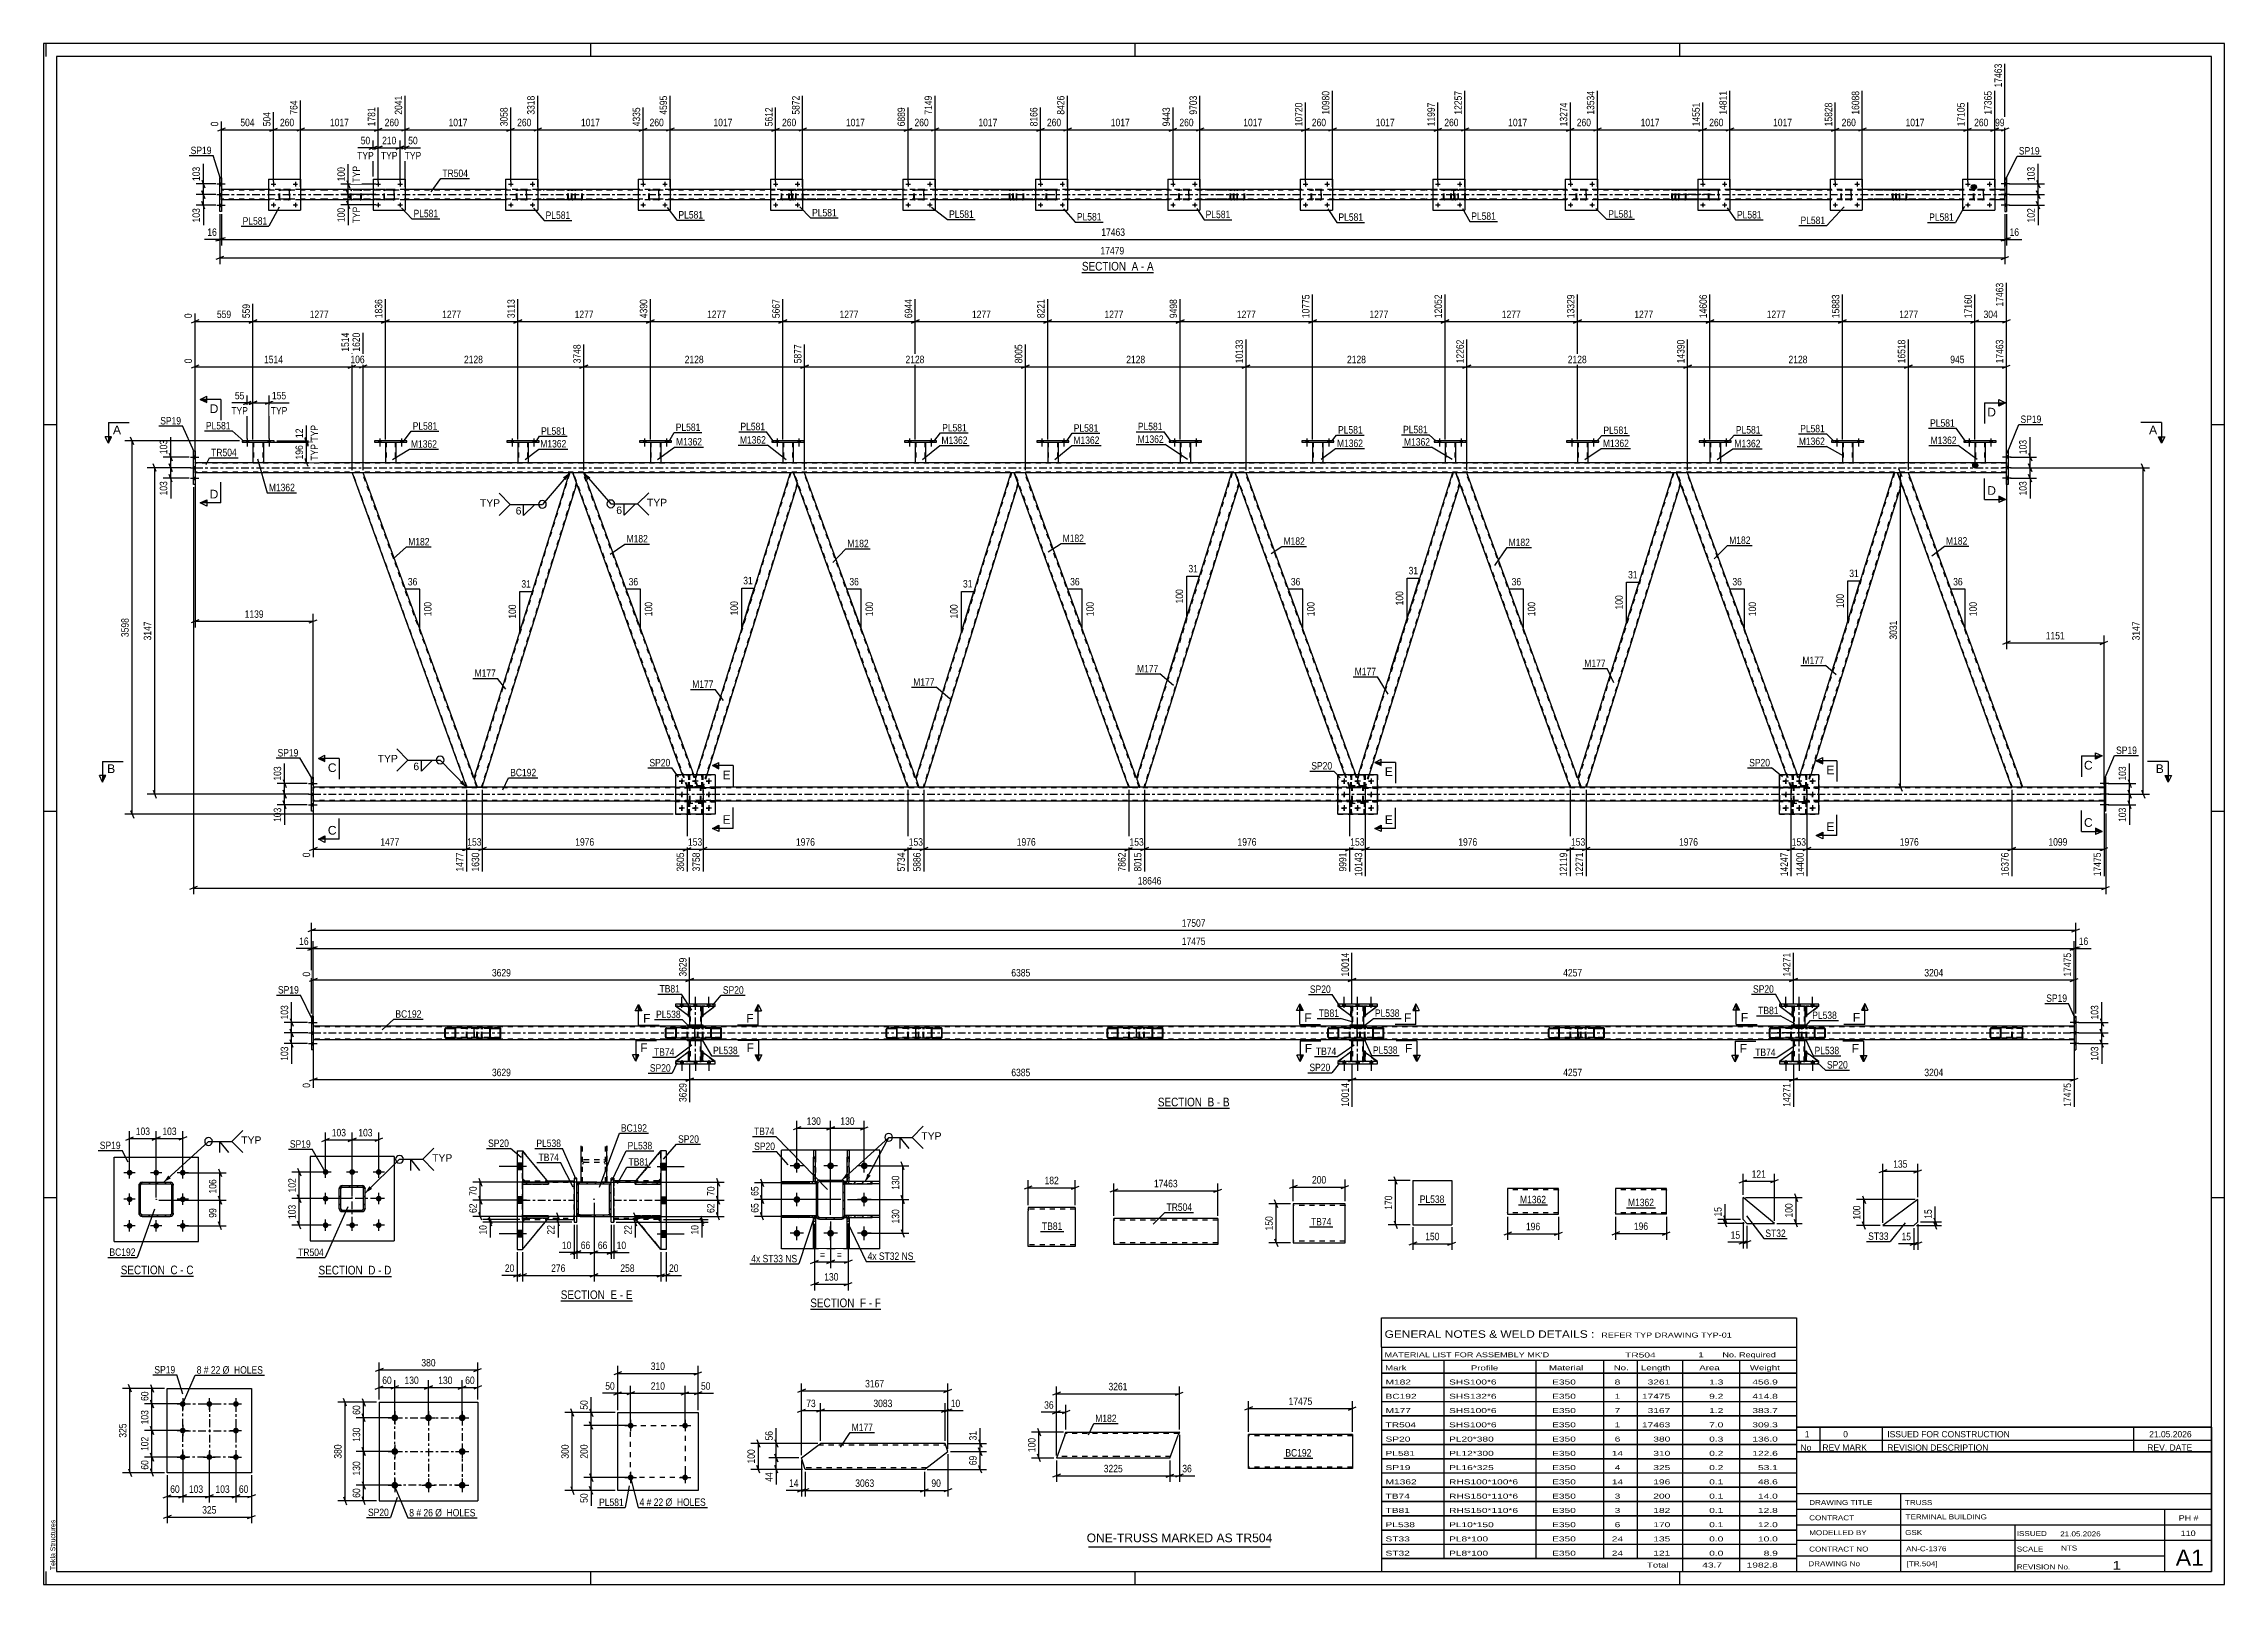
# Model space of a CAD drawing. Header units: millimetres. Extents: x 0 to 841, y 0 to 594.
import ezdxf

# ---------------------------------------------------------------- set-up
doc = ezdxf.new("R2010")
doc.units = ezdxf.units.MM
doc.linetypes.add('DXK_LINE_DOT2', pattern=[3.9198, 1.9599, -1.9599])
doc.linetypes.add('DXK_LINE_DOT3', pattern=[5.9187, 2.979, -0.9799, 0.9799, -0.9799])
doc.styles.add('Arial', font='ARIAL.TTF', dxfattribs={"height": 0.2})
doc.styles.add('Arial Narrow', font='ARIALN.TTF', dxfattribs={"height": 0.2})

# ---------------------------------------------------------------- blocks, each defined once
blk = doc.blocks.new('Unknown-122573991-18 - 6916')
at = {"color": 6, "linetype": 'Continuous'}
blk.add_line((106.03, 118.73), (134.1, 118.73), dxfattribs=at)
at = {"color": 0, "linetype": 'Continuous'}
blk.add_wipeout([(124.14, 119.48), (124.14, 122.98), (106.03, 122.98), (106.03, 119.48)], dxfattribs=at)
blk.add_wipeout([(127.96, 119.48), (127.96, 122.98), (125.19, 122.98), (125.19, 119.48)], dxfattribs=at)
at = {"color": 7, "linetype": 'Continuous', "style": 'Arial Narrow'}
blk.add_text('SECTION ', height=3.34, dxfattribs=at).set_placement((106.03, 119.48))
at = {"color": 0, "linetype": 'Continuous'}
blk.add_wipeout([(130.28, 119.48), (130.28, 122.98), (129.01, 122.98), (129.01, 119.48)], dxfattribs=at)
blk.add_wipeout([(134.1, 119.48), (134.1, 122.98), (131.33, 122.98), (131.33, 119.48)], dxfattribs=at)
at = {"color": 7, "linetype": 'Continuous', "style": 'Arial Narrow'}
for s, p in [('D', (125.19, 119.48)), ('-', (129.01, 119.48)), ('D', (131.33, 119.48))]:
    blk.add_text(s, height=3.34, dxfattribs=at).set_placement(p)
blk = doc.blocks.new('Unknown-122573991-1133 - 10880')
at = {"color": 5, "linetype": 'Continuous'}
for p, q in [((841, 594), (0, 594)), ((0, 594), (0, 0)), ((1, 589), (1, 594)), ((836, 589), (5, 589)), ((5, 589), (5, 5)), ((211, 589), (211, 594)), ((421, 589), (421, 594)), ((631, 589), (631, 594)), ((836, 5), (836, 589)), ((841, 0), (841, 594)), ((5, 447), (0, 447)), ((841, 447), (836, 447)), ((5, 298), (0, 298)), ((841, 298), (836, 298)), ((5, 149), (0, 149)), ((841, 149), (836, 149)), ((0, 0), (841, 0)), ((1, 0), (1, 5)), ((5, 5), (836, 5)), ((211, 0), (211, 5)), ((421, 0), (421, 5)), ((631, 0), (631, 5))]:
    blk.add_line(p, q, dxfattribs=at)
at = {"color": 174, "linetype": 'Continuous', "style": 'Arial'}
blk.add_text('Tekla Structures', height=1.9102, rotation=90, dxfattribs=at).set_placement((4.5, 5.5))
blk = doc.blocks.new('Unknown-122573991-11 - 4963')
at = {"color": 6, "linetype": 'Continuous'}
blk.add_line((400.42, 505.75), (428.06, 505.75), dxfattribs=at)
at = {"color": 0, "linetype": 'Continuous'}
blk.add_wipeout([(418.53, 506.5), (418.53, 510), (400.42, 510), (400.42, 506.5)], dxfattribs=at)
blk.add_wipeout([(422.13, 506.5), (422.13, 510), (419.58, 510), (419.58, 506.5)], dxfattribs=at)
at = {"color": 7, "linetype": 'Continuous', "style": 'Arial Narrow'}
blk.add_text('SECTION ', height=3.34, dxfattribs=at).set_placement((400.42, 506.5))
at = {"color": 0, "linetype": 'Continuous'}
blk.add_wipeout([(424.46, 506.5), (424.46, 510), (423.18, 510), (423.18, 506.5)], dxfattribs=at)
blk.add_wipeout([(428.06, 506.5), (428.06, 510), (425.51, 510), (425.51, 506.5)], dxfattribs=at)
at = {"color": 7, "linetype": 'Continuous', "style": 'Arial Narrow'}
for s, p in [('A', (419.58, 506.5)), ('-', (423.18, 506.5)), ('A', (425.51, 506.5))]:
    blk.add_text(s, height=3.34, dxfattribs=at).set_placement(p)
blk = doc.blocks.new('Unknown-122573991-12 - 2767')
at = {"color": 6, "linetype": 'Continuous'}
blk.add_line((429.71, 183.54), (457.36, 183.54), dxfattribs=at)
at = {"color": 0, "linetype": 'Continuous'}
blk.add_wipeout([(447.82, 184.29), (447.82, 187.79), (429.71, 187.79), (429.71, 184.29)], dxfattribs=at)
blk.add_wipeout([(451.43, 184.29), (451.43, 187.79), (448.87, 187.79), (448.87, 184.29)], dxfattribs=at)
at = {"color": 7, "linetype": 'Continuous', "style": 'Arial Narrow'}
blk.add_text('SECTION ', height=3.34, dxfattribs=at).set_placement((429.71, 184.29))
at = {"color": 0, "linetype": 'Continuous'}
blk.add_wipeout([(453.75, 184.29), (453.75, 187.79), (452.48, 187.79), (452.48, 184.29)], dxfattribs=at)
blk.add_wipeout([(457.36, 184.29), (457.36, 187.79), (454.8, 187.79), (454.8, 184.29)], dxfattribs=at)
at = {"color": 7, "linetype": 'Continuous', "style": 'Arial Narrow'}
for s, p in [('B', (448.87, 184.29)), ('-', (452.48, 184.29)), ('B', (454.8, 184.29))]:
    blk.add_text(s, height=3.34, dxfattribs=at).set_placement(p)
blk = doc.blocks.new('Unknown-122573991-13 - 1678')
at = {"color": 6, "linetype": 'Continuous'}
blk.add_line((29.74, 118.81), (57.81, 118.81), dxfattribs=at)
at = {"color": 0, "linetype": 'Continuous'}
blk.add_wipeout([(47.85, 119.56), (47.85, 123.06), (29.74, 123.06), (29.74, 119.56)], dxfattribs=at)
blk.add_wipeout([(51.66, 119.56), (51.66, 123.06), (48.9, 123.06), (48.9, 119.56)], dxfattribs=at)
at = {"color": 7, "linetype": 'Continuous', "style": 'Arial Narrow'}
blk.add_text('SECTION ', height=3.34, dxfattribs=at).set_placement((29.74, 119.56))
at = {"color": 0, "linetype": 'Continuous'}
blk.add_wipeout([(53.99, 119.56), (53.99, 123.06), (52.71, 123.06), (52.71, 119.56)], dxfattribs=at)
blk.add_wipeout([(57.81, 119.56), (57.81, 123.06), (55.04, 123.06), (55.04, 119.56)], dxfattribs=at)
at = {"color": 7, "linetype": 'Continuous', "style": 'Arial Narrow'}
for s, p in [('C', (48.9, 119.56)), ('-', (52.71, 119.56)), ('C', (55.04, 119.56))]:
    blk.add_text(s, height=3.34, dxfattribs=at).set_placement(p)
blk = doc.blocks.new('Unknown-122573991-16 - 6267')
at = {"color": 6, "linetype": 'Continuous'}
blk.add_line((199.43, 109.25), (227.07, 109.25), dxfattribs=at)
at = {"color": 0, "linetype": 'Continuous'}
blk.add_wipeout([(217.54, 110), (217.54, 113.5), (199.43, 113.5), (199.43, 110)], dxfattribs=at)
blk.add_wipeout([(221.14, 110), (221.14, 113.5), (218.59, 113.5), (218.59, 110)], dxfattribs=at)
at = {"color": 7, "linetype": 'Continuous', "style": 'Arial Narrow'}
blk.add_text('SECTION ', height=3.34, dxfattribs=at).set_placement((199.43, 110))
at = {"color": 0, "linetype": 'Continuous'}
blk.add_wipeout([(223.47, 110), (223.47, 113.5), (222.19, 113.5), (222.19, 110)], dxfattribs=at)
blk.add_wipeout([(227.07, 110), (227.07, 113.5), (224.52, 113.5), (224.52, 110)], dxfattribs=at)
at = {"color": 7, "linetype": 'Continuous', "style": 'Arial Narrow'}
for s, p in [('E', (218.59, 110)), ('-', (222.19, 110)), ('E', (224.52, 110))]:
    blk.add_text(s, height=3.34, dxfattribs=at).set_placement(p)
blk = doc.blocks.new('Unknown-122573991-17 - 5866')
at = {"color": 6, "linetype": 'Continuous'}
blk.add_line((295.68, 106.11), (322.9, 106.11), dxfattribs=at)
at = {"color": 0, "linetype": 'Continuous'}
blk.add_wipeout([(313.79, 106.86), (313.79, 110.36), (295.68, 110.36), (295.68, 106.86)], dxfattribs=at)
blk.add_wipeout([(317.18, 106.86), (317.18, 110.36), (314.84, 110.36), (314.84, 106.86)], dxfattribs=at)
at = {"color": 7, "linetype": 'Continuous', "style": 'Arial Narrow'}
blk.add_text('SECTION ', height=3.34, dxfattribs=at).set_placement((295.68, 106.86))
at = {"color": 0, "linetype": 'Continuous'}
blk.add_wipeout([(319.5, 106.86), (319.5, 110.36), (318.23, 110.36), (318.23, 106.86)], dxfattribs=at)
blk.add_wipeout([(322.9, 106.86), (322.9, 110.36), (320.55, 110.36), (320.55, 106.86)], dxfattribs=at)
at = {"color": 7, "linetype": 'Continuous', "style": 'Arial Narrow'}
for s, p in [('F', (314.84, 106.86)), ('F', (320.55, 106.86)), ('-', (318.23, 106.86))]:
    blk.add_text(s, height=3.34, dxfattribs=at).set_placement(p)
blk = doc.blocks.new('Part-122573991-7170 - 7166')
at = {"color": 2, "linetype": 'Continuous'}
for p, q in [((625.82, 152.67), (606.22, 152.67)), ((606.22, 152.67), (606.22, 142.67)), ((625.82, 142.67), (625.82, 152.67)), ((625.82, 142.67), (606.22, 142.67))]:
    blk.add_line(p, q, dxfattribs=at)
at = {"color": 7, "linetype": 'DXK_LINE_DOT2'}
for p, q in [((625.82, 152.07), (606.22, 152.07)), ((625.82, 152.03), (625.82, 152.07)), ((625.82, 152.07), (625.82, 152.03)), ((625.82, 151.93), (625.82, 152.03)), ((625.82, 152.03), (625.82, 151.93)), ((606.22, 143.27), (606.22, 143.32)), ((625.82, 143.27), (606.22, 143.27))]:
    blk.add_line(p, q, dxfattribs=at)
blk = doc.blocks.new('Bolt-122573991-2317 - 2255')
at = {"linetype": 'Continuous'}
for points in [[(135.42, 65.51, -1), (135.42, 62.91, -1)], [(148.42, 65.51, -1), (148.42, 62.91, -1)], [(161.42, 65.51, -1), (161.42, 62.91, -1)], [(135.42, 52.51, -1), (135.42, 49.91, -1)], [(161.42, 52.51, -1), (161.42, 49.91, -1)], [(135.42, 39.51, -1), (135.42, 36.91, -1)], [(148.42, 39.51, -1), (148.42, 36.91, -1)], [(161.42, 39.51, -1), (161.42, 36.91, -1)]]:
    blk.add_hatch(color=1, dxfattribs=at).paths.add_polyline_path(points)
at = {"color": 1, "linetype": 'Continuous'}
for p, q in [((132.82, 64.21), (138.02, 64.21)), ((135.42, 66.81), (135.42, 61.61)), ((145.82, 64.21), (151.02, 64.21)), ((148.42, 66.81), (148.42, 61.61)), ((158.82, 64.21), (164.02, 64.21)), ((161.42, 66.81), (161.42, 61.61)), ((132.82, 51.21), (138.02, 51.21)), ((135.42, 53.81), (135.42, 48.61)), ((158.82, 51.21), (164.02, 51.21)), ((161.42, 53.81), (161.42, 48.61)), ((132.82, 38.21), (138.02, 38.21)), ((135.42, 40.81), (135.42, 35.61)), ((145.82, 38.21), (151.02, 38.21)), ((148.42, 40.81), (148.42, 35.61)), ((158.82, 38.21), (164.02, 38.21)), ((161.42, 40.81), (161.42, 35.61))]:
    blk.add_line(p, q, dxfattribs=at)
blk = doc.blocks.new('Part-122573991-2332 - 2255')
at = {"color": 2, "linetype": 'Continuous'}
for p, q in [((129.42, 70.21), (129.42, 32.21)), ((129.42, 70.21), (167.42, 70.21)), ((167.42, 70.21), (167.42, 32.21)), ((129.42, 32.21), (167.42, 32.21))]:
    blk.add_line(p, q, dxfattribs=at)
blk = doc.blocks.new('Part-122573991-7047 - 6916')
at = {"color": 2, "linetype": 'Continuous'}
for p, q in [((135.24, 164.97), (102.74, 164.97)), ((102.74, 164.97), (102.74, 132.47)), ((135.24, 164.97), (135.24, 132.47)), ((102.74, 132.47), (135.24, 132.47))]:
    blk.add_line(p, q, dxfattribs=at)
blk = doc.blocks.new('Part-122573991-6958 - 6916')
at = {"linetype": 'Continuous'}
h = blk.add_hatch(dxfattribs=at)
h.set_pattern_fill('', scale=0.7, style=0, pattern_type=0)
h.set_pattern_definition([(45, (115.1878, 153.7227), (-1.57154, 1.57154), [])])
h.paths.add_polyline_path([(122.79, 153.72), (115.19, 153.72), (114.73, 153.63), (114.34, 153.37), (114.08, 152.98), (113.99, 152.52), (113.99, 144.92), (114.08, 144.46), (114.34, 144.07), (114.73, 143.81), (115.19, 143.72), (122.79, 143.72), (123.25, 143.81), (123.64, 144.07), (123.9, 144.46), (123.99, 144.92), (123.99, 152.52), (123.9, 152.98), (123.64, 153.37), (123.25, 153.63)])
h.paths.add_polyline_path([(123.34, 152.75), (123.39, 152.52), (123.39, 144.92), (123.34, 144.69), (123.21, 144.5), (123.02, 144.37), (122.79, 144.32), (115.19, 144.32), (114.96, 144.37), (114.76, 144.5), (114.63, 144.69), (114.59, 144.92), (114.59, 152.52), (114.63, 152.75), (114.76, 152.95), (114.96, 153.08), (115.19, 153.12), (122.79, 153.12), (123.02, 153.08), (123.21, 152.95)])
at = {"color": 7, "linetype": 'DXK_LINE_DOT2'}
for p, q in [((113.99, 152.52), (114.08, 152.98)), ((113.99, 144.92), (113.99, 152.52)), ((114.63, 152.75), (114.59, 152.52)), ((114.59, 144.92), (114.59, 152.52)), ((114.76, 152.95), (114.63, 152.75)), ((114.73, 153.63), (115.19, 153.72)), ((114.96, 153.08), (114.76, 152.95)), ((115.19, 153.12), (114.96, 153.08)), ((115.19, 153.72), (122.79, 153.72)), ((115.19, 153.12), (122.79, 153.12)), ((122.79, 153.72), (123.25, 153.63)), ((123.02, 153.08), (122.79, 153.12)), ((123.21, 152.95), (123.02, 153.08)), ((123.34, 152.75), (123.21, 152.95)), ((123.39, 152.52), (123.34, 152.75)), ((123.39, 144.92), (123.39, 152.52)), ((123.9, 152.98), (123.99, 152.52)), ((123.99, 144.92), (123.99, 152.52)), ((114.08, 144.46), (113.99, 144.92)), ((114.59, 144.92), (114.63, 144.69)), ((114.63, 144.69), (114.76, 144.5)), ((115.19, 143.72), (114.73, 143.81)), ((114.76, 144.5), (114.96, 144.37)), ((114.96, 144.37), (115.19, 144.32)), ((115.19, 144.32), (122.79, 144.32)), ((115.19, 143.72), (122.79, 143.72)), ((122.79, 144.32), (123.02, 144.37)), ((123.25, 143.81), (122.79, 143.72)), ((123.02, 144.37), (123.21, 144.5)), ((123.21, 144.5), (123.34, 144.69)), ((123.34, 144.69), (123.39, 144.92)), ((123.99, 144.92), (123.9, 144.46))]:
    blk.add_line(p, q, dxfattribs=at)
at = {"color": 2, "linetype": 'Continuous'}
for p, q in [((114.08, 152.98), (113.99, 152.52)), ((113.99, 144.92), (113.99, 152.52)), ((114.59, 152.52), (114.63, 152.75)), ((114.59, 144.92), (114.59, 152.52)), ((114.63, 152.75), (114.76, 152.95)), ((115.19, 153.72), (114.73, 153.63)), ((114.76, 152.95), (114.96, 153.08)), ((114.96, 153.08), (115.19, 153.12)), ((115.19, 153.72), (122.79, 153.72)), ((115.19, 153.12), (122.79, 153.12)), ((123.25, 153.63), (122.79, 153.72)), ((122.79, 153.12), (123.02, 153.08)), ((123.02, 153.08), (123.21, 152.95)), ((123.21, 152.95), (123.34, 152.75)), ((123.34, 152.75), (123.39, 152.52)), ((123.39, 144.92), (123.39, 152.52)), ((123.99, 152.52), (123.9, 152.98)), ((123.99, 144.92), (123.99, 152.52)), ((113.99, 144.92), (114.08, 144.46)), ((114.63, 144.69), (114.59, 144.92)), ((114.76, 144.5), (114.63, 144.69)), ((114.73, 143.81), (115.19, 143.72)), ((114.96, 144.37), (114.76, 144.5)), ((115.19, 144.32), (114.96, 144.37)), ((115.19, 144.32), (122.79, 144.32)), ((115.19, 143.72), (122.79, 143.72)), ((123.02, 144.37), (122.79, 144.32)), ((122.79, 143.72), (123.25, 143.81)), ((123.21, 144.5), (123.02, 144.37)), ((123.34, 144.69), (123.21, 144.5)), ((123.39, 144.92), (123.34, 144.69)), ((123.9, 144.46), (123.99, 144.92))]:
    blk.add_line(p, q, dxfattribs=at)
at = {"color": 7, "linetype": 'DXK_LINE_DOT3'}
for p, q in [((118.99, 138.72), (118.99, 158.72)), ((128.99, 148.72), (108.99, 148.72))]:
    blk.add_line(p, q, dxfattribs=at)
at = {"color": 7, "linetype": 'DXK_LINE_DOT2'}
for centre, start, end in [((115.19, 152.52), 112.5, 157.5), ((122.79, 152.52), 22.5, 67.5), ((115.19, 144.92), 202.5, 247.5), ((122.79, 144.92), 292.5, 337.5)]:
    blk.add_arc(centre, 1.2, start, end, dxfattribs=at)
at = {"color": 2, "linetype": 'Continuous'}
for centre, start, end in [((115.19, 152.52), 112.5, 157.5), ((122.79, 152.52), 22.5, 67.5), ((115.19, 144.92), 202.5, 247.5), ((122.79, 144.92), 292.5, 337.5)]:
    blk.add_arc(centre, 1.2, start, end, dxfattribs=at)
blk = doc.blocks.new('Bolt-122573991-6968 - 6916')
at = {"linetype": 'Continuous'}
for points in [[(108.74, 157.87, -1), (108.74, 160.07, -1)], [(118.99, 157.87, -1), (118.99, 160.07, -1)], [(129.24, 157.87, -1), (129.24, 160.07, -1)], [(108.74, 147.62, -1), (108.74, 149.82, -1)], [(129.24, 147.62, -1), (129.24, 149.82, -1)], [(108.74, 137.37, -1), (108.74, 139.57, -1)], [(118.99, 137.37, -1), (118.99, 139.57, -1)], [(129.24, 137.37, -1), (129.24, 139.57, -1)]]:
    blk.add_hatch(color=1, dxfattribs=at).paths.add_polyline_path(points)
at = {"color": 1, "linetype": 'Continuous'}
for p, q in [((108.74, 156.77), (108.74, 161.17)), ((118.99, 156.77), (118.99, 161.17)), ((129.24, 156.77), (129.24, 161.17)), ((110.94, 158.97), (106.54, 158.97)), ((121.19, 158.97), (116.79, 158.97)), ((131.44, 158.97), (127.04, 158.97)), ((110.94, 148.72), (106.54, 148.72)), ((108.74, 146.52), (108.74, 150.92)), ((131.44, 148.72), (127.04, 148.72)), ((129.24, 146.52), (129.24, 150.92)), ((110.94, 138.47), (106.54, 138.47)), ((108.74, 136.27), (108.74, 140.67)), ((121.19, 138.47), (116.79, 138.47)), ((118.99, 136.27), (118.99, 140.67)), ((131.44, 138.47), (127.04, 138.47)), ((129.24, 136.27), (129.24, 140.67))]:
    blk.add_line(p, q, dxfattribs=at)
blk = doc.blocks.new('Part-122573991-5037 - 4963')
at = {"color": 7, "linetype": 'DXK_LINE_DOT2'}
for p, q in [((437.75, 537.31), (437.79, 537.49)), ((437.79, 537.49), (437.75, 537.31)), ((437.75, 534.27), (437.75, 537.31)), ((437.79, 534.09), (437.75, 534.27)), ((437.75, 534.27), (437.79, 534.09)), ((437.99, 537.31), (438.01, 537.4)), ((437.99, 534.27), (437.99, 537.31)), ((438.01, 534.18), (437.99, 534.27)), ((438.01, 537.4), (438.06, 537.48)), ((438.06, 534.1), (438.01, 534.18)), ((438.05, 537.75), (438.23, 537.79)), ((438.23, 537.79), (438.05, 537.75)), ((438.23, 533.79), (438.05, 533.83)), ((438.05, 533.83), (438.23, 533.79)), ((438.06, 537.48), (438.14, 537.53)), ((438.14, 534.05), (438.06, 534.1)), ((438.14, 537.53), (438.23, 537.55)), ((438.23, 534.03), (438.14, 534.05)), ((441.27, 537.79), (438.23, 537.79)), ((441.27, 537.55), (438.23, 537.55)), ((441.27, 534.03), (438.23, 534.03)), ((441.27, 533.79), (438.23, 533.79)), ((441.27, 537.79), (441.46, 537.75)), ((441.46, 537.75), (441.27, 537.79)), ((441.27, 537.55), (441.37, 537.53)), ((441.37, 534.05), (441.27, 534.03)), ((441.46, 533.83), (441.27, 533.79)), ((441.27, 533.79), (441.46, 533.83)), ((441.37, 537.53), (441.44, 537.48)), ((441.44, 534.1), (441.37, 534.05)), ((441.44, 537.48), (441.5, 537.4)), ((441.5, 534.18), (441.44, 534.1)), ((441.5, 537.4), (441.51, 537.31)), ((441.51, 534.27), (441.5, 534.18)), ((441.51, 537.31), (441.51, 534.27)), ((441.72, 537.49), (441.75, 537.31)), ((441.75, 537.31), (441.72, 537.49)), ((441.75, 534.27), (441.72, 534.09)), ((441.72, 534.09), (441.75, 534.27)), ((441.75, 534.27), (441.75, 537.31))]:
    blk.add_line(p, q, dxfattribs=at)
at = {"color": 7, "linetype": 'DXK_LINE_DOT3'}
blk.add_line((439.75, 535.79), (439.75, 535.79), dxfattribs=at)
at = {"color": 7, "linetype": 'DXK_LINE_DOT2'}
for centre, start, end in [((438.23, 537.31), 112.5, 157.5), ((438.23, 537.31), 112.5, 157.5), ((438.23, 534.27), 202.5, 247.5), ((438.23, 534.27), 202.5, 247.5), ((441.27, 537.31), 22.5, 67.5), ((441.27, 537.31), 22.5, 67.5), ((441.27, 534.27), 292.5, 337.5), ((441.27, 534.27), 292.5, 337.5)]:
    blk.add_arc(centre, 0.48, start, end, dxfattribs=at)
blk = doc.blocks.new('Bolt-122573991-4973 - 4963')
at = {"linetype": 'Continuous'}
for points in [[(129.51, 531.79, -1), (128.63, 531.79, -1)], [(137.91, 531.79, -1), (137.03, 531.79, -1)]]:
    blk.add_hatch(color=1, dxfattribs=at).paths.add_polyline_path(points)
at = {"color": 1, "linetype": 'Continuous'}
for p, q in [((128.19, 531.79), (129.95, 531.79)), ((129.07, 532.67), (129.07, 530.91)), ((136.59, 531.79), (138.35, 531.79)), ((137.47, 532.67), (137.47, 530.91))]:
    blk.add_line(p, q, dxfattribs=at)
blk = doc.blocks.new('Bolt-122573991-4965 - 4963')
at = {"linetype": 'Continuous'}
for points in [[(742.48, 539.79, -1), (741.6, 539.79, -1)], [(750.88, 539.79, -1), (750, 539.79, -1)]]:
    blk.add_hatch(color=1, dxfattribs=at).paths.add_polyline_path(points)
at = {"color": 1, "linetype": 'Continuous'}
for p, q in [((741.16, 539.79), (742.92, 539.79)), ((742.04, 540.67), (742.04, 538.91)), ((749.56, 539.79), (751.32, 539.79)), ((750.44, 540.67), (750.44, 538.91))]:
    blk.add_line(p, q, dxfattribs=at)
blk = doc.blocks.new('Bolt-122573991-4968 - 4963')
at = {"linetype": 'Continuous'}
for points in [[(282.75, 539.79, -1), (281.87, 539.79, -1)], [(291.15, 539.79, -1), (290.27, 539.79, -1)]]:
    blk.add_hatch(color=1, dxfattribs=at).paths.add_polyline_path(points)
at = {"color": 1, "linetype": 'Continuous'}
for p, q in [((281.43, 539.79), (283.19, 539.79)), ((282.31, 540.67), (282.31, 538.91)), ((289.83, 539.79), (291.59, 539.79)), ((290.71, 540.67), (290.71, 538.91))]:
    blk.add_line(p, q, dxfattribs=at)
blk = doc.blocks.new('Bolt-122573991-4969 - 4963')
at = {"linetype": 'Continuous'}
for points in [[(231.67, 531.79, -1), (230.79, 531.79, -1)], [(240.07, 531.79, -1), (239.19, 531.79, -1)]]:
    blk.add_hatch(color=1, dxfattribs=at).paths.add_polyline_path(points)
at = {"color": 1, "linetype": 'Continuous'}
for p, q in [((230.35, 531.79), (232.11, 531.79)), ((231.23, 532.67), (231.23, 530.91)), ((238.75, 531.79), (240.51, 531.79)), ((239.63, 532.67), (239.63, 530.91))]:
    blk.add_line(p, q, dxfattribs=at)
blk = doc.blocks.new('Bolt-122573991-4970 - 4963')
at = {"linetype": 'Continuous'}
for points in [[(231.67, 539.79, -1), (230.79, 539.79, -1)], [(240.07, 539.79, -1), (239.19, 539.79, -1)]]:
    blk.add_hatch(color=1, dxfattribs=at).paths.add_polyline_path(points)
at = {"color": 1, "linetype": 'Continuous'}
for p, q in [((230.35, 539.79), (232.11, 539.79)), ((231.23, 540.67), (231.23, 538.91)), ((238.75, 539.79), (240.51, 539.79)), ((239.63, 540.67), (239.63, 538.91))]:
    blk.add_line(p, q, dxfattribs=at)
blk = doc.blocks.new('Bolt-122573991-4971 - 4963')
at = {"linetype": 'Continuous'}
for points in [[(180.59, 531.79, -1), (179.71, 531.79, -1)], [(188.99, 531.79, -1), (188.11, 531.79, -1)]]:
    blk.add_hatch(color=1, dxfattribs=at).paths.add_polyline_path(points)
at = {"color": 1, "linetype": 'Continuous'}
for p, q in [((179.27, 531.79), (181.03, 531.79)), ((180.15, 532.67), (180.15, 530.91)), ((187.67, 531.79), (189.43, 531.79)), ((188.55, 532.67), (188.55, 530.91))]:
    blk.add_line(p, q, dxfattribs=at)
blk = doc.blocks.new('Part-122573991-5044 - 4963')
at = {"color": 7, "linetype": 'DXK_LINE_DOT2'}
for p, q in [((539.91, 537.31), (539.95, 537.49)), ((539.95, 537.49), (539.91, 537.31)), ((539.91, 534.27), (539.91, 537.31)), ((539.95, 534.09), (539.91, 534.27)), ((539.91, 534.27), (539.95, 534.09)), ((540.15, 537.31), (540.17, 537.4)), ((540.15, 534.27), (540.15, 537.31)), ((540.17, 534.18), (540.15, 534.27)), ((540.17, 537.4), (540.22, 537.48)), ((540.22, 534.1), (540.17, 534.18)), ((540.21, 537.75), (540.39, 537.79)), ((540.39, 537.79), (540.21, 537.75)), ((540.39, 533.79), (540.21, 533.83)), ((540.21, 533.83), (540.39, 533.79)), ((540.22, 537.48), (540.3, 537.53)), ((540.3, 534.05), (540.22, 534.1)), ((540.3, 537.53), (540.39, 537.55)), ((540.39, 534.03), (540.3, 534.05)), ((543.43, 537.79), (540.39, 537.79)), ((543.43, 537.55), (540.39, 537.55)), ((543.43, 534.03), (540.39, 534.03)), ((543.43, 533.79), (540.39, 533.79)), ((543.43, 537.79), (543.62, 537.75)), ((543.62, 537.75), (543.43, 537.79)), ((543.43, 537.55), (543.53, 537.53)), ((543.53, 534.05), (543.43, 534.03)), ((543.62, 533.83), (543.43, 533.79)), ((543.43, 533.79), (543.62, 533.83)), ((543.53, 537.53), (543.6, 537.48)), ((543.6, 534.1), (543.53, 534.05)), ((543.6, 537.48), (543.66, 537.4)), ((543.66, 534.18), (543.6, 534.1)), ((543.66, 537.4), (543.67, 537.31)), ((543.67, 534.27), (543.66, 534.18)), ((543.67, 537.31), (543.67, 534.27)), ((543.88, 537.49), (543.91, 537.31)), ((543.91, 537.31), (543.88, 537.49)), ((543.91, 534.27), (543.88, 534.09)), ((543.88, 534.09), (543.91, 534.27)), ((543.91, 534.27), (543.91, 537.31))]:
    blk.add_line(p, q, dxfattribs=at)
at = {"color": 7, "linetype": 'DXK_LINE_DOT3'}
blk.add_line((541.91, 535.79), (541.91, 535.79), dxfattribs=at)
at = {"color": 7, "linetype": 'DXK_LINE_DOT2'}
for centre, start, end in [((540.39, 537.31), 112.5, 157.5), ((540.39, 537.31), 112.5, 157.5), ((540.39, 534.27), 202.5, 247.5), ((540.39, 534.27), 202.5, 247.5), ((543.43, 537.31), 22.5, 67.5), ((543.43, 537.31), 22.5, 67.5), ((543.43, 534.27), 292.5, 337.5), ((543.43, 534.27), 292.5, 337.5)]:
    blk.add_arc(centre, 0.48, start, end, dxfattribs=at)
blk = doc.blocks.new('Bolt-122573991-4980 - 4963')
at = {"linetype": 'Continuous'}
for points in [[(589.24, 539.79, -1), (588.36, 539.79, -1)], [(597.64, 539.79, -1), (596.76, 539.79, -1)]]:
    blk.add_hatch(color=1, dxfattribs=at).paths.add_polyline_path(points)
at = {"color": 1, "linetype": 'Continuous'}
for p, q in [((587.92, 539.79), (589.68, 539.79)), ((588.8, 540.67), (588.8, 538.91)), ((596.32, 539.79), (598.08, 539.79)), ((597.2, 540.67), (597.2, 538.91))]:
    blk.add_line(p, q, dxfattribs=at)
blk = doc.blocks.new('Bolt-122573991-5153 - 4963')
at = {"linetype": 'Continuous'}
for points in [[(68.55, 539.45), (68.55, 540.33), (67.91, 540.33), (67.91, 539.45)], [(68.55, 539.45), (68.55, 540.33), (67.91, 540.33), (67.91, 539.45)], [(68.55, 539.45), (68.55, 540.33), (67.91, 540.33), (67.91, 539.45)], [(68.55, 535.35), (68.55, 536.23), (67.91, 536.23), (67.91, 535.35)], [(68.55, 535.35), (68.55, 536.23), (67.91, 536.23), (67.91, 535.35)], [(68.55, 531.25), (68.55, 532.13), (67.91, 532.13), (67.91, 531.25)], [(68.55, 531.25), (68.55, 532.13), (67.91, 532.13), (67.91, 531.25)], [(68.55, 531.25), (68.55, 532.13), (67.91, 532.13), (67.91, 531.25)]]:
    blk.add_hatch(color=1, dxfattribs=at).paths.add_polyline_path(points)
at = {"color": 1, "linetype": 'Continuous'}
for p, q in [((66.75, 539.89), (70.07, 539.89)), ((66.75, 539.89), (70.07, 539.89)), ((66.75, 539.89), (70.07, 539.89)), ((67.91, 540.33), (68.55, 540.33)), ((67.91, 540.33), (68.55, 540.33)), ((67.91, 540.33), (68.55, 540.33)), ((67.91, 539.45), (68.55, 539.45)), ((67.91, 539.45), (68.55, 539.45)), ((67.91, 539.45), (68.55, 539.45)), ((66.75, 535.79), (70.07, 535.79)), ((66.75, 535.79), (70.07, 535.79)), ((66.75, 531.69), (70.07, 531.69)), ((66.75, 531.69), (70.07, 531.69)), ((66.75, 531.69), (70.07, 531.69)), ((67.91, 536.23), (68.55, 536.23)), ((67.91, 536.23), (68.55, 536.23)), ((67.91, 535.35), (68.55, 535.35)), ((67.91, 535.35), (68.55, 535.35)), ((67.91, 532.13), (68.55, 532.13)), ((67.91, 532.13), (68.55, 532.13)), ((67.91, 532.13), (68.55, 532.13)), ((67.91, 531.25), (68.55, 531.25)), ((67.91, 531.25), (68.55, 531.25)), ((67.91, 531.25), (68.55, 531.25))]:
    blk.add_line(p, q, dxfattribs=at)
blk = doc.blocks.new('Part-122573991-5036 - 4963')
at = {"color": 2, "linetype": 'Continuous'}
for p, q in [((688.96, 541.79), (688.96, 529.79)), ((688.96, 541.79), (701.36, 541.79)), ((701.36, 541.79), (701.36, 529.79)), ((688.96, 529.79), (701.36, 529.79))]:
    blk.add_line(p, q, dxfattribs=at)
blk = doc.blocks.new('Bolt-122573991-4972 - 4963')
at = {"linetype": 'Continuous'}
for points in [[(180.59, 539.79, -1), (179.71, 539.79, -1)], [(188.99, 539.79, -1), (188.11, 539.79, -1)]]:
    blk.add_hatch(color=1, dxfattribs=at).paths.add_polyline_path(points)
at = {"color": 1, "linetype": 'Continuous'}
for p, q in [((179.27, 539.79), (181.03, 539.79)), ((180.15, 540.67), (180.15, 538.91)), ((187.67, 539.79), (189.43, 539.79)), ((188.55, 540.67), (188.55, 538.91))]:
    blk.add_line(p, q, dxfattribs=at)
blk = doc.blocks.new('Bolt-122573991-4981 - 4963')
at = {"linetype": 'Continuous'}
for points in [[(640.32, 531.79, -1), (639.44, 531.79, -1)], [(648.72, 531.79, -1), (647.84, 531.79, -1)]]:
    blk.add_hatch(color=1, dxfattribs=at).paths.add_polyline_path(points)
at = {"color": 1, "linetype": 'Continuous'}
for p, q in [((639, 531.79), (640.76, 531.79)), ((639.88, 532.67), (639.88, 530.91)), ((647.4, 531.79), (649.16, 531.79)), ((648.28, 532.67), (648.28, 530.91))]:
    blk.add_line(p, q, dxfattribs=at)
blk = doc.blocks.new('Bolt-122573991-4982 - 4963')
at = {"linetype": 'Continuous'}
for points in [[(640.32, 539.79, -1), (639.44, 539.79, -1)], [(648.72, 539.79, -1), (647.84, 539.79, -1)]]:
    blk.add_hatch(color=1, dxfattribs=at).paths.add_polyline_path(points)
at = {"color": 1, "linetype": 'Continuous'}
for p, q in [((639, 539.79), (640.76, 539.79)), ((639.88, 540.67), (639.88, 538.91)), ((647.4, 539.79), (649.16, 539.79)), ((648.28, 540.67), (648.28, 538.91))]:
    blk.add_line(p, q, dxfattribs=at)
blk = doc.blocks.new('Bolt-122573991-4983 - 4963')
at = {"linetype": 'Continuous'}
for points in [[(691.4, 531.79, -1), (690.52, 531.79, -1)], [(699.8, 531.79, -1), (698.92, 531.79, -1)]]:
    blk.add_hatch(color=1, dxfattribs=at).paths.add_polyline_path(points)
at = {"color": 1, "linetype": 'Continuous'}
for p, q in [((690.08, 531.79), (691.84, 531.79)), ((690.96, 532.67), (690.96, 530.91)), ((698.48, 531.79), (700.24, 531.79)), ((699.36, 532.67), (699.36, 530.91))]:
    blk.add_line(p, q, dxfattribs=at)
blk = doc.blocks.new('Bolt-122573991-4984 - 4963')
at = {"linetype": 'Continuous'}
for points in [[(691.4, 539.79, -1), (690.52, 539.79, -1)], [(699.8, 539.79, -1), (698.92, 539.79, -1)]]:
    blk.add_hatch(color=1, dxfattribs=at).paths.add_polyline_path(points)
at = {"color": 1, "linetype": 'Continuous'}
for p, q in [((690.08, 539.79), (691.84, 539.79)), ((690.96, 540.67), (690.96, 538.91)), ((698.48, 539.79), (700.24, 539.79)), ((699.36, 540.67), (699.36, 538.91))]:
    blk.add_line(p, q, dxfattribs=at)
blk = doc.blocks.new('Part-122573991-5049 - 4963')
at = {"color": 2, "linetype": 'Continuous'}
for p, q in [((535.71, 541.79), (535.71, 529.79)), ((535.71, 541.79), (548.11, 541.79)), ((548.11, 541.79), (548.11, 529.79)), ((535.71, 529.79), (548.11, 529.79))]:
    blk.add_line(p, q, dxfattribs=at)
blk = doc.blocks.new('Bolt-122573991-4985 - 4963')
at = {"linetype": 'Continuous'}
for points in [[(435.99, 531.79, -1), (435.11, 531.79, -1)], [(444.39, 531.79, -1), (443.51, 531.79, -1)]]:
    blk.add_hatch(color=1, dxfattribs=at).paths.add_polyline_path(points)
at = {"color": 1, "linetype": 'Continuous'}
for p, q in [((434.67, 531.79), (436.43, 531.79)), ((435.55, 532.67), (435.55, 530.91)), ((443.07, 531.79), (444.83, 531.79)), ((443.95, 532.67), (443.95, 530.91))]:
    blk.add_line(p, q, dxfattribs=at)
blk = doc.blocks.new('Part-122573991-5050 - 4963')
at = {"color": 7, "linetype": 'DXK_LINE_DOT2'}
for p, q in [((744.24, 537.31), (744.27, 537.49)), ((744.27, 537.49), (744.24, 537.31)), ((744.24, 534.27), (744.24, 537.31)), ((744.27, 534.09), (744.24, 534.27)), ((744.24, 534.27), (744.27, 534.09)), ((744.48, 537.31), (744.5, 537.4)), ((744.48, 534.27), (744.48, 537.31)), ((744.5, 534.18), (744.48, 534.27)), ((744.5, 537.4), (744.55, 537.48)), ((744.55, 534.1), (744.5, 534.18)), ((744.53, 537.75), (744.72, 537.79)), ((744.72, 537.79), (744.53, 537.75)), ((744.72, 533.79), (744.53, 533.83)), ((744.53, 533.83), (744.72, 533.79)), ((744.55, 537.48), (744.63, 537.53)), ((744.63, 534.05), (744.55, 534.1)), ((744.63, 537.53), (744.72, 537.55)), ((744.72, 534.03), (744.63, 534.05)), ((747.76, 537.79), (744.72, 537.79)), ((747.76, 537.55), (744.72, 537.55)), ((747.76, 534.03), (744.72, 534.03)), ((747.76, 533.79), (744.72, 533.79)), ((747.76, 537.79), (747.94, 537.75)), ((747.94, 537.75), (747.76, 537.79)), ((747.76, 537.55), (747.85, 537.53)), ((747.85, 534.05), (747.76, 534.03)), ((747.94, 533.83), (747.76, 533.79)), ((747.76, 533.79), (747.94, 533.83)), ((747.85, 537.53), (747.93, 537.48)), ((747.93, 534.1), (747.85, 534.05)), ((747.93, 537.48), (747.98, 537.4)), ((747.98, 534.18), (747.93, 534.1)), ((747.98, 537.4), (748, 537.31)), ((748, 534.27), (747.98, 534.18)), ((748, 537.31), (748, 534.27)), ((748.2, 537.49), (748.24, 537.31)), ((748.24, 537.31), (748.2, 537.49)), ((748.24, 534.27), (748.2, 534.09)), ((748.2, 534.09), (748.24, 534.27)), ((748.24, 534.27), (748.24, 537.31))]:
    blk.add_line(p, q, dxfattribs=at)
at = {"color": 7, "linetype": 'DXK_LINE_DOT3'}
blk.add_line((746.24, 535.79), (746.24, 535.79), dxfattribs=at)
at = {"color": 7, "linetype": 'DXK_LINE_DOT2'}
for centre, start, end in [((744.72, 537.31), 112.5, 157.5), ((744.72, 537.31), 112.5, 157.5), ((744.72, 534.27), 202.5, 247.5), ((744.72, 534.27), 202.5, 247.5), ((747.76, 537.31), 22.5, 67.5), ((747.76, 537.31), 22.5, 67.5), ((747.76, 534.27), 292.5, 337.5), ((747.76, 534.27), 292.5, 337.5)]:
    blk.add_arc(centre, 0.48, start, end, dxfattribs=at)
blk = doc.blocks.new('Part-122573991-4990 - 4963')
at = {"color": 2, "linetype": 'Continuous'}
for p, q in [((229.23, 541.79), (229.23, 529.79)), ((229.23, 541.79), (241.63, 541.79)), ((241.63, 541.79), (241.63, 529.79)), ((229.23, 529.79), (241.63, 529.79))]:
    blk.add_line(p, q, dxfattribs=at)
blk = doc.blocks.new('Part-122573991-4991 - 4963')
at = {"color": 7, "linetype": 'DXK_LINE_DOT2'}
for p, q in [((182.35, 537.31), (182.39, 537.49)), ((182.39, 537.49), (182.35, 537.31)), ((182.35, 534.27), (182.35, 537.31)), ((182.39, 534.09), (182.35, 534.27)), ((182.35, 534.27), (182.39, 534.09)), ((182.59, 537.31), (182.61, 537.4)), ((182.59, 534.27), (182.59, 537.31)), ((182.61, 534.18), (182.59, 534.27)), ((182.61, 537.4), (182.66, 537.48)), ((182.66, 534.1), (182.61, 534.18)), ((182.65, 537.75), (182.83, 537.79)), ((182.83, 537.79), (182.65, 537.75)), ((182.83, 533.79), (182.65, 533.83)), ((182.65, 533.83), (182.83, 533.79)), ((182.66, 537.48), (182.74, 537.53)), ((182.74, 534.05), (182.66, 534.1)), ((182.74, 537.53), (182.83, 537.55)), ((182.83, 534.03), (182.74, 534.05)), ((185.87, 537.79), (182.83, 537.79)), ((185.87, 537.55), (182.83, 537.55)), ((185.87, 534.03), (182.83, 534.03)), ((185.87, 533.79), (182.83, 533.79)), ((185.87, 537.79), (186.05, 537.75)), ((186.05, 537.75), (185.87, 537.79)), ((185.87, 537.55), (185.96, 537.53)), ((185.96, 534.05), (185.87, 534.03)), ((186.05, 533.83), (185.87, 533.79)), ((185.87, 533.79), (186.05, 533.83)), ((185.96, 537.53), (186.04, 537.48)), ((186.04, 534.1), (185.96, 534.05)), ((186.04, 537.48), (186.09, 537.4)), ((186.09, 534.18), (186.04, 534.1)), ((186.09, 537.4), (186.11, 537.31)), ((186.11, 534.27), (186.09, 534.18)), ((186.11, 537.31), (186.11, 534.27)), ((186.31, 537.49), (186.35, 537.31)), ((186.35, 537.31), (186.31, 537.49)), ((186.35, 534.27), (186.31, 534.09)), ((186.31, 534.09), (186.35, 534.27)), ((186.35, 534.27), (186.35, 537.31))]:
    blk.add_line(p, q, dxfattribs=at)
at = {"color": 7, "linetype": 'DXK_LINE_DOT3'}
blk.add_line((184.35, 535.79), (184.35, 535.79), dxfattribs=at)
at = {"color": 7, "linetype": 'DXK_LINE_DOT2'}
for centre, start, end in [((182.83, 537.31), 112.5, 157.5), ((182.83, 537.31), 112.5, 157.5), ((182.83, 534.27), 202.5, 247.5), ((182.83, 534.27), 202.5, 247.5), ((185.87, 537.31), 22.5, 67.5), ((185.87, 537.31), 22.5, 67.5), ((185.87, 534.27), 292.5, 337.5), ((185.87, 534.27), 292.5, 337.5)]:
    blk.add_arc(centre, 0.48, start, end, dxfattribs=at)
blk = doc.blocks.new('Part-122573991-5056 - 4963')
at = {"color": 2, "linetype": 'Continuous'}
for p, q in [((586.8, 541.79), (586.8, 529.79)), ((586.8, 541.79), (599.2, 541.79)), ((599.2, 541.79), (599.2, 529.79)), ((586.8, 529.79), (599.2, 529.79))]:
    blk.add_line(p, q, dxfattribs=at)
blk = doc.blocks.new('Part-122573991-4996 - 4963')
at = {"color": 2, "linetype": 'Continuous'}
for p, q in [((178.15, 541.79), (178.15, 529.79)), ((178.15, 541.79), (190.55, 541.79)), ((190.55, 541.79), (190.55, 529.79)), ((178.15, 529.79), (190.55, 529.79))]:
    blk.add_line(p, q, dxfattribs=at)
blk = doc.blocks.new('Part-122573991-4997 - 4963')
at = {"color": 7, "linetype": 'DXK_LINE_DOT2'}
for p, q in [((131.27, 537.31), (131.31, 537.49)), ((131.31, 537.49), (131.27, 537.31)), ((131.27, 534.27), (131.27, 537.31)), ((131.31, 534.09), (131.27, 534.27)), ((131.27, 534.27), (131.31, 534.09)), ((131.51, 537.31), (131.53, 537.4)), ((131.51, 534.27), (131.51, 537.31)), ((131.53, 534.18), (131.51, 534.27)), ((131.53, 537.4), (131.58, 537.48)), ((131.58, 534.1), (131.53, 534.18)), ((131.57, 537.75), (131.75, 537.79)), ((131.75, 537.79), (131.57, 537.75)), ((131.75, 533.79), (131.57, 533.83)), ((131.57, 533.83), (131.75, 533.79)), ((131.58, 537.48), (131.66, 537.53)), ((131.66, 534.05), (131.58, 534.1)), ((131.66, 537.53), (131.75, 537.55)), ((131.75, 534.03), (131.66, 534.05)), ((134.79, 537.79), (131.75, 537.79)), ((134.79, 537.55), (131.75, 537.55)), ((134.79, 534.03), (131.75, 534.03)), ((134.79, 533.79), (131.75, 533.79)), ((134.79, 537.79), (134.97, 537.75)), ((134.97, 537.75), (134.79, 537.79)), ((134.79, 537.55), (134.88, 537.53)), ((134.88, 534.05), (134.79, 534.03)), ((134.97, 533.83), (134.79, 533.79)), ((134.79, 533.79), (134.97, 533.83)), ((134.88, 537.53), (134.96, 537.48)), ((134.96, 534.1), (134.88, 534.05)), ((134.96, 537.48), (135.01, 537.4)), ((135.01, 534.18), (134.96, 534.1)), ((135.01, 537.4), (135.03, 537.31)), ((135.03, 534.27), (135.01, 534.18)), ((135.03, 537.31), (135.03, 534.27)), ((135.23, 537.49), (135.27, 537.31)), ((135.27, 537.31), (135.23, 537.49)), ((135.27, 534.27), (135.23, 534.09)), ((135.23, 534.09), (135.27, 534.27)), ((135.27, 534.27), (135.27, 537.31))]:
    blk.add_line(p, q, dxfattribs=at)
at = {"color": 7, "linetype": 'DXK_LINE_DOT3'}
blk.add_line((133.27, 535.79), (133.27, 535.79), dxfattribs=at)
at = {"color": 7, "linetype": 'DXK_LINE_DOT2'}
for centre, start, end in [((131.75, 537.31), 112.5, 157.5), ((131.75, 537.31), 112.5, 157.5), ((131.75, 534.27), 202.5, 247.5), ((131.75, 534.27), 202.5, 247.5), ((134.79, 537.31), 22.5, 67.5), ((134.79, 537.31), 22.5, 67.5), ((134.79, 534.27), 292.5, 337.5), ((134.79, 534.27), 292.5, 337.5)]:
    blk.add_arc(centre, 0.48, start, end, dxfattribs=at)
blk = doc.blocks.new('Part-122573991-5002 - 4963')
at = {"color": 2, "linetype": 'Continuous'}
for p, q in [((127.07, 541.79), (127.07, 529.79)), ((127.07, 541.79), (139.47, 541.79)), ((139.47, 541.79), (139.47, 529.79)), ((127.07, 529.79), (139.47, 529.79))]:
    blk.add_line(p, q, dxfattribs=at)
blk = doc.blocks.new('Part-122573991-5003 - 4963')
at = {"color": 7, "linetype": 'DXK_LINE_DOT2'}
for p, q in [((90.89, 537.31), (90.93, 537.49)), ((90.93, 537.49), (90.89, 537.31)), ((90.89, 534.27), (90.89, 537.31)), ((90.93, 534.09), (90.89, 534.27)), ((90.89, 534.27), (90.93, 534.09)), ((91.13, 537.31), (91.15, 537.4)), ((91.13, 534.27), (91.13, 537.31)), ((91.15, 534.18), (91.13, 534.27)), ((91.15, 537.4), (91.2, 537.48)), ((91.2, 534.1), (91.15, 534.18)), ((91.19, 537.75), (91.37, 537.79)), ((91.37, 537.79), (91.19, 537.75)), ((91.37, 533.79), (91.19, 533.83)), ((91.19, 533.83), (91.37, 533.79)), ((91.2, 537.48), (91.28, 537.53)), ((91.28, 534.05), (91.2, 534.1)), ((91.28, 537.53), (91.37, 537.55)), ((91.37, 534.03), (91.28, 534.05)), ((94.41, 537.79), (91.37, 537.79)), ((94.41, 537.55), (91.37, 537.55)), ((94.41, 534.03), (91.37, 534.03)), ((94.41, 533.79), (91.37, 533.79)), ((94.41, 537.79), (94.59, 537.75)), ((94.59, 537.75), (94.41, 537.79)), ((94.41, 537.55), (94.5, 537.53)), ((94.5, 534.05), (94.41, 534.03)), ((94.59, 533.83), (94.41, 533.79)), ((94.41, 533.79), (94.59, 533.83)), ((94.5, 537.53), (94.58, 537.48)), ((94.58, 534.1), (94.5, 534.05)), ((94.58, 537.48), (94.63, 537.4)), ((94.63, 534.18), (94.58, 534.1)), ((94.63, 537.4), (94.65, 537.31)), ((94.65, 534.27), (94.63, 534.18)), ((94.65, 537.31), (94.65, 534.27)), ((94.85, 537.49), (94.89, 537.31)), ((94.89, 537.31), (94.85, 537.49)), ((94.89, 534.27), (94.85, 534.09)), ((94.85, 534.09), (94.89, 534.27)), ((94.89, 534.27), (94.89, 537.31))]:
    blk.add_line(p, q, dxfattribs=at)
at = {"color": 7, "linetype": 'DXK_LINE_DOT3'}
blk.add_line((92.89, 535.79), (92.89, 535.79), dxfattribs=at)
at = {"color": 7, "linetype": 'DXK_LINE_DOT2'}
for centre, start, end in [((91.37, 537.31), 112.5, 157.5), ((91.37, 537.31), 112.5, 157.5), ((91.37, 534.27), 202.5, 247.5), ((91.37, 534.27), 202.5, 247.5), ((94.41, 537.31), 22.5, 67.5), ((94.41, 537.31), 22.5, 67.5), ((94.41, 534.27), 292.5, 337.5), ((94.41, 534.27), 292.5, 337.5)]:
    blk.add_arc(centre, 0.48, start, end, dxfattribs=at)
blk = doc.blocks.new('Part-122573991-5068 - 4963')
at = {"color": 7, "linetype": 'DXK_LINE_DOT2'}
for p, q in [((375.07, 537.79), (362.91, 537.79)), ((375.07, 537.55), (362.91, 537.55)), ((375.07, 534.03), (362.91, 534.03)), ((375.07, 533.79), (362.91, 533.79)), ((372.51, 537.48), (372.47, 537.31)), ((372.47, 534.27), (372.47, 537.31)), ((372.47, 534.27), (372.51, 534.09)), ((372.51, 537.5), (372.51, 537.48)), ((372.73, 537.31), (372.75, 537.4)), ((372.73, 534.27), (372.73, 537.31)), ((372.75, 534.18), (372.73, 534.27)), ((372.75, 537.4), (372.8, 537.48)), ((372.8, 534.1), (372.75, 534.18)), ((372.98, 537.79), (372.79, 537.76)), ((372.79, 533.83), (372.98, 533.79)), ((372.8, 537.48), (372.88, 537.53)), ((372.88, 534.05), (372.8, 534.1)), ((372.88, 537.53), (372.98, 537.55)), ((372.98, 534.03), (372.88, 534.05)), ((373.79, 537.55), (373.79, 537.79)), ((373.79, 533.79), (373.79, 534.03)), ((375.17, 537.76), (375.07, 537.79)), ((375.07, 537.55), (375.12, 537.53)), ((375.12, 534.05), (375.07, 534.03)), ((375.07, 533.79), (375.17, 533.83)), ((375.12, 537.53), (375.17, 537.48)), ((375.17, 534.1), (375.12, 534.05)), ((375.26, 537.65), (375.17, 537.76)), ((375.17, 537.48), (375.19, 537.4)), ((375.19, 534.18), (375.17, 534.1)), ((375.17, 533.83), (375.26, 533.93)), ((375.19, 537.4), (375.2, 537.31)), ((375.2, 534.27), (375.19, 534.18)), ((375.2, 534.27), (375.2, 537.31)), ((375.32, 537.5), (375.26, 537.65)), ((375.26, 533.93), (375.32, 534.09)), ((375.34, 537.31), (375.32, 537.5)), ((375.32, 534.09), (375.34, 534.27)), ((375.34, 534.27), (375.34, 537.31))]:
    blk.add_line(p, q, dxfattribs=at)
for centre, start, end in [((372.96, 537.3), 111.1941, 156.15059), ((372.96, 534.29), 203.84941, 248.8059)]:
    blk.add_arc(centre, 0.492, start, end, dxfattribs=at)
blk = doc.blocks.new('Part-122573991-5008 - 4963')
at = {"color": 2, "linetype": 'Continuous'}
for p, q in [((86.69, 541.79), (86.69, 529.79)), ((86.69, 541.79), (99.09, 541.79)), ((99.09, 541.79), (99.09, 529.79)), ((86.69, 529.79), (99.09, 529.79))]:
    blk.add_line(p, q, dxfattribs=at)
blk = doc.blocks.new('Bolt-122573991-5009 - 4963')
at = {"linetype": 'Continuous'}
for points in [[(487.07, 531.79, -1), (486.19, 531.79, -1)], [(495.47, 531.79, -1), (494.59, 531.79, -1)]]:
    blk.add_hatch(color=1, dxfattribs=at).paths.add_polyline_path(points)
at = {"color": 1, "linetype": 'Continuous'}
for p, q in [((485.75, 531.79), (487.51, 531.79)), ((486.63, 532.67), (486.63, 530.91)), ((494.15, 531.79), (495.91, 531.79)), ((495.03, 532.67), (495.03, 530.91))]:
    blk.add_line(p, q, dxfattribs=at)
blk = doc.blocks.new('Bolt-122573991-5010 - 4963')
at = {"linetype": 'Continuous'}
for points in [[(487.07, 539.79, -1), (486.19, 539.79, -1)], [(495.47, 539.79, -1), (494.59, 539.79, -1)]]:
    blk.add_hatch(color=1, dxfattribs=at).paths.add_polyline_path(points)
at = {"color": 1, "linetype": 'Continuous'}
for p, q in [((485.75, 539.79), (487.51, 539.79)), ((486.63, 540.67), (486.63, 538.91)), ((494.15, 539.79), (495.91, 539.79)), ((495.03, 540.67), (495.03, 538.91))]:
    blk.add_line(p, q, dxfattribs=at)
blk = doc.blocks.new('Part-122573991-5075 - 4963')
at = {"color": 2, "linetype": 'Continuous'}
for p, q in [((484.63, 541.79), (484.63, 529.79)), ((484.63, 541.79), (497.03, 541.79)), ((497.03, 541.79), (497.03, 529.79)), ((484.63, 529.79), (497.03, 529.79))]:
    blk.add_line(p, q, dxfattribs=at)
blk = doc.blocks.new('Bolt-122573991-5011 - 4963')
at = {"linetype": 'Continuous'}
for points in [[(538.15, 531.79, -1), (537.27, 531.79, -1)], [(546.55, 531.79, -1), (545.67, 531.79, -1)]]:
    blk.add_hatch(color=1, dxfattribs=at).paths.add_polyline_path(points)
at = {"color": 1, "linetype": 'Continuous'}
for p, q in [((536.83, 531.79), (538.59, 531.79)), ((537.71, 532.67), (537.71, 530.91)), ((545.23, 531.79), (546.99, 531.79)), ((546.11, 532.67), (546.11, 530.91))]:
    blk.add_line(p, q, dxfattribs=at)
blk = doc.blocks.new('Part-122573991-5076 - 4963')
at = {"color": 7, "linetype": 'DXK_LINE_DOT2'}
for p, q in [((289.94, 537.79), (277.78, 537.79)), ((289.94, 537.55), (277.78, 537.55)), ((289.94, 534.03), (277.78, 534.03)), ((289.94, 533.79), (277.78, 533.79)), ((287.38, 537.48), (287.34, 537.31)), ((287.34, 534.27), (287.34, 537.31)), ((287.34, 534.27), (287.38, 534.09)), ((287.38, 537.5), (287.38, 537.48)), ((287.59, 537.31), (287.61, 537.4)), ((287.59, 534.27), (287.59, 537.31)), ((287.61, 534.18), (287.59, 534.27)), ((287.61, 537.4), (287.67, 537.48)), ((287.67, 534.1), (287.61, 534.18)), ((287.84, 537.79), (287.65, 537.76)), ((287.65, 533.83), (287.84, 533.79)), ((287.67, 537.48), (287.75, 537.53)), ((287.75, 534.05), (287.67, 534.1)), ((287.75, 537.53), (287.84, 537.55)), ((287.84, 534.03), (287.75, 534.05)), ((288.66, 537.79), (288.66, 537.55)), ((288.66, 533.79), (288.66, 534.03)), ((290.04, 537.76), (289.94, 537.79)), ((289.94, 537.55), (289.99, 537.53)), ((289.99, 534.05), (289.94, 534.03)), ((289.94, 533.79), (290.04, 533.83)), ((289.99, 537.53), (290.03, 537.48)), ((290.03, 534.1), (289.99, 534.05)), ((290.03, 537.48), (290.06, 537.4)), ((290.06, 534.18), (290.03, 534.1)), ((290.13, 537.65), (290.04, 537.76)), ((290.04, 533.83), (290.13, 533.93)), ((290.06, 537.4), (290.07, 537.31)), ((290.07, 534.27), (290.06, 534.18)), ((290.07, 534.27), (290.07, 537.31)), ((290.19, 537.5), (290.13, 537.65)), ((290.13, 533.93), (290.19, 534.09)), ((290.21, 537.31), (290.19, 537.5)), ((290.19, 534.09), (290.21, 534.27)), ((290.21, 534.27), (290.21, 537.31))]:
    blk.add_line(p, q, dxfattribs=at)
for centre, start, end in [((287.83, 537.3), 111.1941, 156.15059), ((287.83, 534.29), 203.84941, 248.8059)]:
    blk.add_arc(centre, 0.492, start, end, dxfattribs=at)
blk = doc.blocks.new('Part-122573991-5129 - 4963')
at = {"color": 7, "linetype": 'DXK_LINE_DOT3'}
blk.add_line((643.08, 535.79), (627.9, 535.79), dxfattribs=at)
at = {"color": 7, "linetype": 'DXK_LINE_DOT2'}
for p, q in [((629.23, 537.48), (629.2, 537.31)), ((629.2, 534.27), (629.2, 537.31)), ((629.2, 534.27), (629.24, 534.09)), ((629.24, 537.5), (629.23, 537.48)), ((629.45, 537.31), (629.47, 537.4)), ((629.45, 534.27), (629.45, 537.31)), ((629.47, 534.18), (629.45, 534.27)), ((629.47, 537.4), (629.53, 537.48)), ((629.53, 534.1), (629.47, 534.18)), ((629.71, 537.79), (629.51, 537.76)), ((629.51, 533.83), (629.71, 533.79)), ((629.53, 537.48), (629.61, 537.53)), ((629.61, 534.05), (629.53, 534.1)), ((629.61, 537.53), (629.71, 537.55)), ((629.71, 534.03), (629.61, 534.05)), ((644.7, 537.79), (629.71, 537.79)), ((644.7, 537.55), (629.71, 537.55)), ((644.7, 534.03), (629.71, 534.03)), ((644.7, 533.79), (629.71, 533.79)), ((633.14, 537.76), (632.94, 537.79)), ((632.94, 537.55), (633.04, 537.53)), ((633.04, 534.05), (632.94, 534.03)), ((632.94, 533.79), (633.14, 533.83)), ((633.04, 537.53), (633.12, 537.48)), ((633.12, 534.1), (633.04, 534.05)), ((633.12, 537.48), (633.18, 537.4)), ((633.18, 534.18), (633.12, 534.1)), ((633.18, 537.4), (633.2, 537.31)), ((633.2, 534.27), (633.18, 534.18)), ((633.2, 534.27), (633.2, 537.31)), ((633.42, 537.48), (633.41, 537.5)), ((633.41, 534.09), (633.45, 534.27)), ((633.45, 537.31), (633.42, 537.48)), ((633.45, 534.27), (633.45, 537.31))]:
    blk.add_line(p, q, dxfattribs=at)
for centre, start, end in [((629.69, 537.29), 110.75832, 155.68004), ((629.69, 534.29), 204.31995, 249.24168), ((632.96, 537.29), 24.31995, 69.24168), ((632.96, 534.29), 290.75832, 335.68004)]:
    blk.add_arc(centre, 0.496, start, end, dxfattribs=at)
blk = doc.blocks.new('Bolt-122573991-5012 - 4963')
at = {"linetype": 'Continuous'}
for points in [[(538.15, 539.79, -1), (537.27, 539.79, -1)], [(546.55, 539.79, -1), (545.67, 539.79, -1)]]:
    blk.add_hatch(color=1, dxfattribs=at).paths.add_polyline_path(points)
at = {"color": 1, "linetype": 'Continuous'}
for p, q in [((536.83, 539.79), (538.59, 539.79)), ((537.71, 540.67), (537.71, 538.91)), ((545.23, 539.79), (546.99, 539.79)), ((546.11, 540.67), (546.11, 538.91))]:
    blk.add_line(p, q, dxfattribs=at)
blk = doc.blocks.new('Part-122573991-5077 - 4963')
at = {"color": 7, "linetype": 'DXK_LINE_DOT2'}
for p, q in [((204.8, 537.79), (192.64, 537.79)), ((204.8, 537.55), (192.64, 537.55)), ((204.8, 534.03), (192.64, 534.03)), ((204.8, 533.79), (192.64, 533.79)), ((202.24, 537.48), (202.21, 537.31)), ((202.21, 534.27), (202.21, 537.31)), ((202.21, 534.27), (202.24, 534.09)), ((202.24, 537.5), (202.24, 537.48)), ((202.46, 537.31), (202.48, 537.4)), ((202.46, 534.27), (202.46, 537.31)), ((202.48, 534.18), (202.46, 534.27)), ((202.48, 537.4), (202.53, 537.48)), ((202.53, 534.1), (202.48, 534.18)), ((202.71, 537.79), (202.52, 537.76)), ((202.52, 533.83), (202.71, 533.79)), ((202.53, 537.48), (202.61, 537.53)), ((202.61, 534.05), (202.53, 534.1)), ((202.61, 537.53), (202.71, 537.55)), ((202.71, 534.03), (202.61, 534.05)), ((203.53, 537.55), (203.53, 537.79)), ((203.53, 533.79), (203.53, 534.03)), ((204.9, 537.76), (204.8, 537.79)), ((204.8, 537.55), (204.85, 537.53)), ((204.85, 534.05), (204.8, 534.03)), ((204.8, 533.79), (204.9, 533.83)), ((204.85, 537.53), (204.9, 537.48)), ((204.9, 534.1), (204.85, 534.05)), ((204.99, 537.65), (204.9, 537.76)), ((204.9, 537.48), (204.93, 537.4)), ((204.93, 534.18), (204.9, 534.1)), ((204.9, 533.83), (204.99, 533.93)), ((204.93, 537.4), (204.94, 537.31)), ((204.94, 534.27), (204.93, 534.18)), ((204.94, 534.27), (204.94, 537.31)), ((205.05, 537.5), (204.99, 537.65)), ((204.99, 533.93), (205.05, 534.09)), ((205.07, 537.31), (205.05, 537.5)), ((205.05, 534.09), (205.07, 534.27)), ((205.07, 534.27), (205.07, 537.31))]:
    blk.add_line(p, q, dxfattribs=at)
for centre, start, end in [((202.69, 537.3), 111.1941, 156.15059), ((202.69, 534.29), 203.84941, 248.8059)]:
    blk.add_arc(centre, 0.492, start, end, dxfattribs=at)
blk = doc.blocks.new('Bolt-122573991-5013 - 4963')
at = {"linetype": 'Continuous'}
for points in [[(589.24, 531.79, -1), (588.36, 531.79, -1)], [(597.64, 531.79, -1), (596.76, 531.79, -1)]]:
    blk.add_hatch(color=1, dxfattribs=at).paths.add_polyline_path(points)
at = {"color": 1, "linetype": 'Continuous'}
for p, q in [((587.92, 531.79), (589.68, 531.79)), ((588.8, 532.67), (588.8, 530.91)), ((596.32, 531.79), (598.08, 531.79)), ((597.2, 532.67), (597.2, 530.91))]:
    blk.add_line(p, q, dxfattribs=at)
blk = doc.blocks.new('Bolt-122573991-5014 - 4963')
at = {"linetype": 'Continuous'}
for points in [[(129.51, 539.79, -1), (128.63, 539.79, -1)], [(137.91, 539.79, -1), (137.03, 539.79, -1)]]:
    blk.add_hatch(color=1, dxfattribs=at).paths.add_polyline_path(points)
at = {"color": 1, "linetype": 'Continuous'}
for p, q in [((128.19, 539.79), (129.95, 539.79)), ((129.07, 540.67), (129.07, 538.91)), ((136.59, 539.79), (138.35, 539.79)), ((137.47, 540.67), (137.47, 538.91))]:
    blk.add_line(p, q, dxfattribs=at)
blk = doc.blocks.new('Bolt-122573991-5015 - 4963')
at = {"linetype": 'Continuous'}
for points in [[(89.13, 531.79, -1), (88.25, 531.79, -1)], [(97.53, 531.79, -1), (96.65, 531.79, -1)]]:
    blk.add_hatch(color=1, dxfattribs=at).paths.add_polyline_path(points)
at = {"color": 1, "linetype": 'Continuous'}
for p, q in [((87.81, 531.79), (89.57, 531.79)), ((88.69, 532.67), (88.69, 530.91)), ((96.21, 531.79), (97.97, 531.79)), ((97.09, 532.67), (97.09, 530.91))]:
    blk.add_line(p, q, dxfattribs=at)
blk = doc.blocks.new('Bolt-122573991-5016 - 4963')
at = {"linetype": 'Continuous'}
for points in [[(89.13, 539.79, -1), (88.25, 539.79, -1)], [(97.53, 539.79, -1), (96.65, 539.79, -1)]]:
    blk.add_hatch(color=1, dxfattribs=at).paths.add_polyline_path(points)
at = {"color": 1, "linetype": 'Continuous'}
for p, q in [((87.81, 539.79), (89.57, 539.79)), ((88.69, 540.67), (88.69, 538.91)), ((96.21, 539.79), (97.97, 539.79)), ((97.09, 540.67), (97.09, 538.91))]:
    blk.add_line(p, q, dxfattribs=at)
blk = doc.blocks.new('Bolt-122573991-5020 - 4963')
at = {"linetype": 'Continuous'}
for points in [[(435.99, 539.79, -1), (435.11, 539.79, -1)], [(444.39, 539.79, -1), (443.51, 539.79, -1)]]:
    blk.add_hatch(color=1, dxfattribs=at).paths.add_polyline_path(points)
at = {"color": 1, "linetype": 'Continuous'}
for p, q in [((434.67, 539.79), (436.43, 539.79)), ((435.55, 540.67), (435.55, 538.91)), ((443.07, 539.79), (444.83, 539.79)), ((443.95, 540.67), (443.95, 538.91))]:
    blk.add_line(p, q, dxfattribs=at)
blk = doc.blocks.new('Bolt-122573991-5021 - 4963')
at = {"linetype": 'Continuous'}
for points in [[(384.91, 531.79, -1), (384.03, 531.79, -1)], [(393.31, 531.79, -1), (392.43, 531.79, -1)]]:
    blk.add_hatch(color=1, dxfattribs=at).paths.add_polyline_path(points)
at = {"color": 1, "linetype": 'Continuous'}
for p, q in [((383.59, 531.79), (385.35, 531.79)), ((384.47, 532.67), (384.47, 530.91)), ((391.99, 531.79), (393.75, 531.79)), ((392.87, 532.67), (392.87, 530.91))]:
    blk.add_line(p, q, dxfattribs=at)
blk = doc.blocks.new('Bolt-122573991-5022 - 4963')
at = {"linetype": 'Continuous'}
for points in [[(384.91, 539.79, -1), (384.03, 539.79, -1)], [(393.31, 539.79, -1), (392.43, 539.79, -1)]]:
    blk.add_hatch(color=1, dxfattribs=at).paths.add_polyline_path(points)
at = {"color": 1, "linetype": 'Continuous'}
for p, q in [((383.59, 539.79), (385.35, 539.79)), ((384.47, 540.67), (384.47, 538.91)), ((391.99, 539.79), (393.75, 539.79)), ((392.87, 540.67), (392.87, 538.91))]:
    blk.add_line(p, q, dxfattribs=at)
blk = doc.blocks.new('Bolt-122573991-5023 - 4963')
at = {"linetype": 'Continuous'}
for points in [[(333.83, 531.79, -1), (332.95, 531.79, -1)], [(342.23, 531.79, -1), (341.35, 531.79, -1)]]:
    blk.add_hatch(color=1, dxfattribs=at).paths.add_polyline_path(points)
at = {"color": 1, "linetype": 'Continuous'}
for p, q in [((332.51, 531.79), (334.27, 531.79)), ((333.39, 532.67), (333.39, 530.91)), ((340.91, 531.79), (342.67, 531.79)), ((341.79, 532.67), (341.79, 530.91))]:
    blk.add_line(p, q, dxfattribs=at)
blk = doc.blocks.new('Bolt-122573991-5024 - 4963')
at = {"linetype": 'Continuous'}
for points in [[(333.83, 539.79, -1), (332.95, 539.79, -1)], [(342.23, 539.79, -1), (341.35, 539.79, -1)]]:
    blk.add_hatch(color=1, dxfattribs=at).paths.add_polyline_path(points)
at = {"color": 1, "linetype": 'Continuous'}
for p, q in [((332.51, 539.79), (334.27, 539.79)), ((333.39, 540.67), (333.39, 538.91)), ((340.91, 539.79), (342.67, 539.79)), ((341.79, 540.67), (341.79, 538.91))]:
    blk.add_line(p, q, dxfattribs=at)
blk = doc.blocks.new('Bolt-122573991-5025 - 4963')
at = {"linetype": 'Continuous'}
for points in [[(282.75, 531.79, -1), (281.87, 531.79, -1)], [(291.15, 531.79, -1), (290.27, 531.79, -1)]]:
    blk.add_hatch(color=1, dxfattribs=at).paths.add_polyline_path(points)
at = {"color": 1, "linetype": 'Continuous'}
for p, q in [((281.43, 531.79), (283.19, 531.79)), ((282.31, 532.67), (282.31, 530.91)), ((289.83, 531.79), (291.59, 531.79)), ((290.71, 532.67), (290.71, 530.91))]:
    blk.add_line(p, q, dxfattribs=at)
blk = doc.blocks.new('Part-122573991-5030 - 4963')
at = {"color": 2, "linetype": 'Continuous'}
for p, q in [((637.88, 541.79), (637.88, 529.79)), ((637.88, 541.79), (650.28, 541.79)), ((650.28, 541.79), (650.28, 529.79)), ((637.88, 529.79), (650.28, 529.79))]:
    blk.add_line(p, q, dxfattribs=at)
blk = doc.blocks.new('Part-122573991-5031 - 4963')
at = {"color": 7, "linetype": 'DXK_LINE_DOT2'}
for p, q in [((693.16, 537.31), (693.19, 537.49)), ((693.19, 537.49), (693.16, 537.31)), ((693.16, 534.27), (693.16, 537.31)), ((693.19, 534.09), (693.16, 534.27)), ((693.16, 534.27), (693.19, 534.09)), ((693.4, 537.31), (693.41, 537.4)), ((693.4, 534.27), (693.4, 537.31)), ((693.41, 534.18), (693.4, 534.27)), ((693.41, 537.4), (693.47, 537.48)), ((693.47, 534.1), (693.41, 534.18)), ((693.45, 537.75), (693.64, 537.79)), ((693.64, 537.79), (693.45, 537.75)), ((693.64, 533.79), (693.45, 533.83)), ((693.45, 533.83), (693.64, 533.79)), ((693.47, 537.48), (693.54, 537.53)), ((693.54, 534.05), (693.47, 534.1)), ((693.54, 537.53), (693.64, 537.55)), ((693.64, 534.03), (693.54, 534.05)), ((696.68, 537.79), (693.64, 537.79)), ((696.68, 537.55), (693.64, 537.55)), ((696.68, 534.03), (693.64, 534.03)), ((696.68, 533.79), (693.64, 533.79)), ((696.68, 537.79), (696.86, 537.75)), ((696.86, 537.75), (696.68, 537.79)), ((696.68, 537.55), (696.77, 537.53)), ((696.77, 534.05), (696.68, 534.03)), ((696.86, 533.83), (696.68, 533.79)), ((696.68, 533.79), (696.86, 533.83)), ((696.77, 537.53), (696.85, 537.48)), ((696.85, 534.1), (696.77, 534.05)), ((696.85, 537.48), (696.9, 537.4)), ((696.9, 534.18), (696.85, 534.1)), ((696.9, 537.4), (696.92, 537.31)), ((696.92, 534.27), (696.9, 534.18)), ((696.92, 537.31), (696.92, 534.27)), ((697.12, 537.49), (697.16, 537.31)), ((697.16, 537.31), (697.12, 537.49)), ((697.16, 534.27), (697.12, 534.09)), ((697.12, 534.09), (697.16, 534.27)), ((697.16, 534.27), (697.16, 537.31))]:
    blk.add_line(p, q, dxfattribs=at)
at = {"color": 7, "linetype": 'DXK_LINE_DOT3'}
blk.add_line((695.16, 535.79), (695.16, 535.79), dxfattribs=at)
at = {"color": 7, "linetype": 'DXK_LINE_DOT2'}
for centre, start, end in [((693.64, 537.31), 112.5, 157.5), ((693.64, 537.31), 112.5, 157.5), ((693.64, 534.27), 202.5, 247.5), ((693.64, 534.27), 202.5, 247.5), ((696.68, 537.31), 22.5, 67.5), ((696.68, 537.31), 22.5, 67.5), ((696.68, 534.27), 292.5, 337.5), ((696.68, 534.27), 292.5, 337.5)]:
    blk.add_arc(centre, 0.48, start, end, dxfattribs=at)
blk = doc.blocks.new('Part-122573991-5042 - 4963')
at = {"color": 2, "linetype": 'Continuous'}
for p, q in [((433.55, 541.79), (433.55, 529.79)), ((433.55, 541.79), (445.95, 541.79)), ((445.95, 541.79), (445.95, 529.79)), ((433.55, 529.79), (445.95, 529.79))]:
    blk.add_line(p, q, dxfattribs=at)
blk = doc.blocks.new('Part-122573991-5043 - 4963')
at = {"color": 7, "linetype": 'DXK_LINE_DOT2'}
for p, q in [((386.67, 537.31), (386.71, 537.49)), ((386.71, 537.49), (386.67, 537.31)), ((386.67, 534.27), (386.67, 537.31)), ((386.71, 534.09), (386.67, 534.27)), ((386.67, 534.27), (386.71, 534.09)), ((386.91, 537.31), (386.93, 537.4)), ((386.91, 534.27), (386.91, 537.31)), ((386.93, 534.18), (386.91, 534.27)), ((386.93, 537.4), (386.98, 537.48)), ((386.98, 534.1), (386.93, 534.18)), ((386.97, 537.75), (387.15, 537.79)), ((387.15, 537.79), (386.97, 537.75)), ((387.15, 533.79), (386.97, 533.83)), ((386.97, 533.83), (387.15, 533.79)), ((386.98, 537.48), (387.06, 537.53)), ((387.06, 534.05), (386.98, 534.1)), ((387.06, 537.53), (387.15, 537.55)), ((387.15, 534.03), (387.06, 534.05)), ((390.19, 537.79), (387.15, 537.79)), ((390.19, 537.55), (387.15, 537.55)), ((390.19, 534.03), (387.15, 534.03)), ((390.19, 533.79), (387.15, 533.79)), ((390.19, 537.79), (390.38, 537.75)), ((390.38, 537.75), (390.19, 537.79)), ((390.19, 537.55), (390.28, 537.53)), ((390.28, 534.05), (390.19, 534.03)), ((390.38, 533.83), (390.19, 533.79)), ((390.19, 533.79), (390.38, 533.83)), ((390.28, 537.53), (390.36, 537.48)), ((390.36, 534.1), (390.28, 534.05)), ((390.36, 537.48), (390.41, 537.4)), ((390.41, 534.18), (390.36, 534.1)), ((390.41, 537.4), (390.43, 537.31)), ((390.43, 534.27), (390.41, 534.18)), ((390.43, 537.31), (390.43, 534.27)), ((390.64, 537.49), (390.67, 537.31)), ((390.67, 537.31), (390.64, 537.49)), ((390.67, 534.27), (390.64, 534.09)), ((390.64, 534.09), (390.67, 534.27)), ((390.67, 534.27), (390.67, 537.31))]:
    blk.add_line(p, q, dxfattribs=at)
at = {"color": 7, "linetype": 'DXK_LINE_DOT3'}
blk.add_line((388.67, 535.79), (388.67, 535.79), dxfattribs=at)
at = {"color": 7, "linetype": 'DXK_LINE_DOT2'}
for centre, start, end in [((387.15, 537.31), 112.5, 157.5), ((387.15, 537.31), 112.5, 157.5), ((387.15, 534.27), 202.5, 247.5), ((387.15, 534.27), 202.5, 247.5), ((390.19, 537.31), 22.5, 67.5), ((390.19, 537.31), 22.5, 67.5), ((390.19, 534.27), 292.5, 337.5), ((390.19, 534.27), 292.5, 337.5)]:
    blk.add_arc(centre, 0.48, start, end, dxfattribs=at)
blk = doc.blocks.new('Part-122573991-5051 - 4963')
at = {"color": 7, "linetype": 'DXK_LINE_DOT2'}
for p, q in [((591, 537.31), (591.03, 537.49)), ((591.03, 537.49), (591, 537.31)), ((591, 534.27), (591, 537.31)), ((591.03, 534.09), (591, 534.27)), ((591, 534.27), (591.03, 534.09)), ((591.24, 537.31), (591.25, 537.4)), ((591.24, 534.27), (591.24, 537.31)), ((591.25, 534.18), (591.24, 534.27)), ((591.25, 537.4), (591.31, 537.48)), ((591.31, 534.1), (591.25, 534.18)), ((591.29, 537.75), (591.48, 537.79)), ((591.48, 537.79), (591.29, 537.75)), ((591.48, 533.79), (591.29, 533.83)), ((591.29, 533.83), (591.48, 533.79)), ((591.31, 537.48), (591.38, 537.53)), ((591.38, 534.05), (591.31, 534.1)), ((591.38, 537.53), (591.48, 537.55)), ((591.48, 534.03), (591.38, 534.05)), ((594.52, 537.79), (591.48, 537.79)), ((594.52, 537.55), (591.48, 537.55)), ((594.52, 534.03), (591.48, 534.03)), ((594.52, 533.79), (591.48, 533.79)), ((594.52, 537.79), (594.7, 537.75)), ((594.7, 537.75), (594.52, 537.79)), ((594.52, 537.55), (594.61, 537.53)), ((594.61, 534.05), (594.52, 534.03)), ((594.7, 533.83), (594.52, 533.79)), ((594.52, 533.79), (594.7, 533.83)), ((594.61, 537.53), (594.69, 537.48)), ((594.69, 534.1), (594.61, 534.05)), ((594.69, 537.48), (594.74, 537.4)), ((594.74, 534.18), (594.69, 534.1)), ((594.74, 537.4), (594.76, 537.31)), ((594.76, 534.27), (594.74, 534.18)), ((594.76, 537.31), (594.76, 534.27)), ((594.96, 537.49), (595, 537.31)), ((595, 537.31), (594.96, 537.49)), ((595, 534.27), (594.96, 534.09)), ((594.96, 534.09), (595, 534.27)), ((595, 534.27), (595, 537.31))]:
    blk.add_line(p, q, dxfattribs=at)
at = {"color": 7, "linetype": 'DXK_LINE_DOT3'}
blk.add_line((593, 535.79), (593, 535.79), dxfattribs=at)
at = {"color": 7, "linetype": 'DXK_LINE_DOT2'}
for centre, start, end in [((591.48, 537.31), 112.5, 157.5), ((591.48, 537.31), 112.5, 157.5), ((591.48, 534.27), 202.5, 247.5), ((591.48, 534.27), 202.5, 247.5), ((594.52, 537.31), 22.5, 67.5), ((594.52, 537.31), 22.5, 67.5), ((594.52, 534.27), 292.5, 337.5), ((594.52, 534.27), 292.5, 337.5)]:
    blk.add_arc(centre, 0.48, start, end, dxfattribs=at)
blk = doc.blocks.new('Part-122573991-5057 - 4963')
at = {"color": 7, "linetype": 'DXK_LINE_DOT2'}
for p, q in [((642.08, 537.31), (642.11, 537.49)), ((642.11, 537.49), (642.08, 537.31)), ((642.08, 534.27), (642.08, 537.31)), ((642.11, 534.09), (642.08, 534.27)), ((642.08, 534.27), (642.11, 534.09)), ((642.32, 537.31), (642.33, 537.4)), ((642.32, 534.27), (642.32, 537.31)), ((642.33, 534.18), (642.32, 534.27)), ((642.33, 537.4), (642.39, 537.48)), ((642.39, 534.1), (642.33, 534.18)), ((642.37, 537.75), (642.56, 537.79)), ((642.56, 537.79), (642.37, 537.75)), ((642.56, 533.79), (642.37, 533.83)), ((642.37, 533.83), (642.56, 533.79)), ((642.39, 537.48), (642.46, 537.53)), ((642.46, 534.05), (642.39, 534.1)), ((642.46, 537.53), (642.56, 537.55)), ((642.56, 534.03), (642.46, 534.05)), ((645.6, 537.79), (642.56, 537.79)), ((645.6, 537.55), (642.56, 537.55)), ((645.6, 534.03), (642.56, 534.03)), ((645.6, 533.79), (642.56, 533.79)), ((645.6, 537.79), (645.78, 537.75)), ((645.78, 537.75), (645.6, 537.79)), ((645.6, 537.55), (645.69, 537.53)), ((645.69, 534.05), (645.6, 534.03)), ((645.78, 533.83), (645.6, 533.79)), ((645.6, 533.79), (645.78, 533.83)), ((645.69, 537.53), (645.77, 537.48)), ((645.77, 534.1), (645.69, 534.05)), ((645.77, 537.48), (645.82, 537.4)), ((645.82, 534.18), (645.77, 534.1)), ((645.82, 537.4), (645.84, 537.31)), ((645.84, 534.27), (645.82, 534.18)), ((645.84, 537.31), (645.84, 534.27)), ((646.04, 537.49), (646.08, 537.31)), ((646.08, 537.31), (646.04, 537.49)), ((646.08, 534.27), (646.04, 534.09)), ((646.04, 534.09), (646.08, 534.27)), ((646.08, 534.27), (646.08, 537.31))]:
    blk.add_line(p, q, dxfattribs=at)
at = {"color": 7, "linetype": 'DXK_LINE_DOT3'}
blk.add_line((644.08, 535.79), (644.08, 535.79), dxfattribs=at)
at = {"color": 7, "linetype": 'DXK_LINE_DOT2'}
for centre, start, end in [((642.56, 537.31), 112.5, 157.5), ((642.56, 537.31), 112.5, 157.5), ((642.56, 534.27), 202.5, 247.5), ((642.56, 534.27), 202.5, 247.5), ((645.6, 537.31), 22.5, 67.5), ((645.6, 537.31), 22.5, 67.5), ((645.6, 534.27), 292.5, 337.5), ((645.6, 534.27), 292.5, 337.5)]:
    blk.add_arc(centre, 0.48, start, end, dxfattribs=at)
blk = doc.blocks.new('Part-122573991-5069 - 4963')
at = {"color": 7, "linetype": 'DXK_LINE_DOT2'}
for p, q in [((373.83, 537.48), (373.79, 537.31)), ((373.79, 534.27), (373.79, 537.31)), ((373.79, 534.27), (373.83, 534.09)), ((373.83, 537.5), (373.83, 537.48)), ((374.05, 537.31), (374.07, 537.4)), ((374.05, 534.27), (374.05, 537.31)), ((374.07, 534.18), (374.05, 534.27)), ((374.07, 537.4), (374.12, 537.48)), ((374.12, 534.1), (374.07, 534.18)), ((374.3, 537.79), (374.11, 537.76)), ((374.11, 533.83), (374.3, 533.79)), ((374.12, 537.48), (374.21, 537.53)), ((374.21, 534.05), (374.12, 534.1)), ((374.21, 537.53), (374.3, 537.55)), ((374.3, 534.03), (374.21, 534.05)), ((389.29, 537.79), (374.3, 537.79)), ((389.29, 537.55), (374.3, 537.55)), ((389.29, 534.03), (374.3, 534.03)), ((389.29, 533.79), (374.3, 533.79)), ((377.73, 537.76), (377.54, 537.79)), ((377.54, 537.55), (377.64, 537.53)), ((377.64, 534.05), (377.54, 534.03)), ((377.54, 533.79), (377.73, 533.83)), ((377.64, 537.53), (377.72, 537.48)), ((377.72, 534.1), (377.64, 534.05)), ((377.72, 537.48), (377.78, 537.4)), ((377.78, 534.18), (377.72, 534.1)), ((377.78, 537.4), (377.79, 537.31)), ((377.79, 534.27), (377.78, 534.18)), ((377.79, 534.27), (377.79, 537.31)), ((378.01, 537.48), (378.01, 537.5)), ((378.05, 537.31), (378.01, 537.48)), ((378.01, 534.09), (378.05, 534.27)), ((378.05, 534.27), (378.05, 537.31))]:
    blk.add_line(p, q, dxfattribs=at)
for centre, start, end in [((374.28, 537.29), 110.75832, 155.68004), ((374.28, 534.29), 204.31995, 249.24168), ((377.56, 537.29), 24.31995, 69.24168), ((377.56, 534.29), 290.75832, 335.68004)]:
    blk.add_arc(centre, 0.496, start, end, dxfattribs=at)
blk = doc.blocks.new('Part-122573991-5070 - 4963')
at = {"color": 7, "linetype": 'DXK_LINE_DOT2'}
for p, q in [((488.83, 537.31), (488.87, 537.49)), ((488.87, 537.49), (488.83, 537.31)), ((488.83, 534.27), (488.83, 537.31)), ((488.87, 534.09), (488.83, 534.27)), ((488.83, 534.27), (488.87, 534.09)), ((489.07, 537.31), (489.09, 537.4)), ((489.07, 534.27), (489.07, 537.31)), ((489.09, 534.18), (489.07, 534.27)), ((489.09, 537.4), (489.14, 537.48)), ((489.14, 534.1), (489.09, 534.18)), ((489.13, 537.75), (489.31, 537.79)), ((489.31, 537.79), (489.13, 537.75)), ((489.31, 533.79), (489.13, 533.83)), ((489.13, 533.83), (489.31, 533.79)), ((489.14, 537.48), (489.22, 537.53)), ((489.22, 534.05), (489.14, 534.1)), ((489.22, 537.53), (489.31, 537.55)), ((489.31, 534.03), (489.22, 534.05)), ((492.35, 537.79), (489.31, 537.79)), ((492.35, 537.55), (489.31, 537.55)), ((492.35, 534.03), (489.31, 534.03)), ((492.35, 533.79), (489.31, 533.79)), ((492.35, 537.79), (492.54, 537.75)), ((492.54, 537.75), (492.35, 537.79)), ((492.35, 537.55), (492.45, 537.53)), ((492.45, 534.05), (492.35, 534.03)), ((492.54, 533.83), (492.35, 533.79)), ((492.35, 533.79), (492.54, 533.83)), ((492.45, 537.53), (492.52, 537.48)), ((492.52, 534.1), (492.45, 534.05)), ((492.52, 537.48), (492.58, 537.4)), ((492.58, 534.18), (492.52, 534.1)), ((492.58, 537.4), (492.59, 537.31)), ((492.59, 534.27), (492.58, 534.18)), ((492.59, 537.31), (492.59, 534.27)), ((492.8, 537.49), (492.83, 537.31)), ((492.83, 537.31), (492.8, 537.49)), ((492.83, 534.27), (492.8, 534.09)), ((492.8, 534.09), (492.83, 534.27)), ((492.83, 534.27), (492.83, 537.31))]:
    blk.add_line(p, q, dxfattribs=at)
at = {"color": 7, "linetype": 'DXK_LINE_DOT3'}
blk.add_line((490.83, 535.79), (490.83, 535.79), dxfattribs=at)
at = {"color": 7, "linetype": 'DXK_LINE_DOT2'}
for centre, start, end in [((489.31, 537.31), 112.5, 157.5), ((489.31, 537.31), 112.5, 157.5), ((489.31, 534.27), 202.5, 247.5), ((489.31, 534.27), 202.5, 247.5), ((492.35, 537.31), 22.5, 67.5), ((492.35, 537.31), 22.5, 67.5), ((492.35, 534.27), 292.5, 337.5), ((492.35, 534.27), 292.5, 337.5)]:
    blk.add_arc(centre, 0.48, start, end, dxfattribs=at)
blk = doc.blocks.new('Part-122573991-5083 - 4963')
at = {"color": 2, "linetype": 'Continuous'}
for p, q in [((756.39, 542.29), (757.03, 542.29)), ((756.39, 542.29), (756.39, 529.29)), ((757.03, 542.29), (757.03, 529.29)), ((756.39, 529.29), (757.03, 529.29))]:
    blk.add_line(p, q, dxfattribs=at)
blk = doc.blocks.new('Part-122573991-5090 - 4963')
at = {"color": 2, "linetype": 'Continuous'}
for p, q in [((67.91, 542.29), (68.55, 542.29)), ((67.91, 529.29), (67.91, 542.29)), ((68.55, 542.29), (68.55, 529.29)), ((68.55, 529.29), (67.91, 529.29))]:
    blk.add_line(p, q, dxfattribs=at)
blk = doc.blocks.new('Part-122573991-5091 - 4963')
at = {"color": 7, "linetype": 'DXK_LINE_DOT2'}
for p, q in [((118.43, 537.48), (118.39, 537.31)), ((118.39, 534.27), (118.39, 537.31)), ((118.39, 534.27), (118.43, 534.09)), ((118.43, 537.5), (118.43, 537.48)), ((118.65, 537.31), (118.67, 537.4)), ((118.65, 534.27), (118.65, 537.31)), ((118.67, 534.18), (118.65, 534.27)), ((118.67, 537.4), (118.72, 537.48)), ((118.72, 534.1), (118.67, 534.18)), ((118.9, 537.79), (118.71, 537.76)), ((118.71, 533.83), (118.9, 533.79)), ((118.72, 537.48), (118.8, 537.53)), ((118.8, 534.05), (118.72, 534.1)), ((118.8, 537.53), (118.9, 537.55)), ((118.9, 534.03), (118.8, 534.05)), ((133.89, 537.79), (118.9, 537.79)), ((133.89, 537.55), (118.9, 537.55)), ((133.89, 534.03), (118.9, 534.03)), ((133.89, 533.79), (118.9, 533.79)), ((122.33, 537.76), (122.14, 537.79)), ((122.14, 537.55), (122.23, 537.53)), ((122.23, 534.05), (122.14, 534.03)), ((122.14, 533.79), (122.33, 533.83)), ((122.23, 537.53), (122.32, 537.48)), ((122.32, 534.1), (122.23, 534.05)), ((122.32, 537.48), (122.37, 537.4)), ((122.37, 534.18), (122.32, 534.1)), ((122.37, 537.4), (122.39, 537.31)), ((122.39, 534.27), (122.37, 534.18)), ((122.39, 534.27), (122.39, 537.31)), ((122.61, 537.48), (122.61, 537.5)), ((122.65, 537.31), (122.61, 537.48)), ((122.61, 534.09), (122.65, 534.27)), ((122.65, 534.27), (122.65, 537.31))]:
    blk.add_line(p, q, dxfattribs=at)
for centre, start, end in [((118.88, 537.29), 110.75832, 155.68004), ((118.88, 534.29), 204.31995, 249.24168), ((122.16, 537.29), 24.31995, 69.24168), ((122.16, 534.29), 290.75832, 335.68004)]:
    blk.add_arc(centre, 0.496, start, end, dxfattribs=at)
blk = doc.blocks.new('Part-122573991-5092 - 4963')
at = {"color": 7, "linetype": 'DXK_LINE_DOT2'}
for p, q in [((630.47, 537.79), (618.32, 537.79)), ((630.47, 537.55), (618.32, 537.55)), ((630.47, 534.03), (618.32, 534.03)), ((630.47, 533.79), (618.32, 533.79)), ((627.91, 537.48), (627.88, 537.31)), ((627.88, 534.27), (627.88, 537.31)), ((627.88, 534.27), (627.92, 534.09)), ((627.92, 537.5), (627.91, 537.48)), ((628.13, 537.31), (628.15, 537.4)), ((628.13, 534.27), (628.13, 537.31)), ((628.15, 534.18), (628.13, 534.27)), ((628.15, 537.4), (628.2, 537.48)), ((628.2, 534.1), (628.15, 534.18)), ((628.38, 537.79), (628.19, 537.76)), ((628.19, 533.83), (628.38, 533.79)), ((628.2, 537.48), (628.28, 537.53)), ((628.28, 534.05), (628.2, 534.1)), ((628.28, 537.53), (628.38, 537.55)), ((628.38, 534.03), (628.28, 534.05)), ((629.2, 537.55), (629.2, 537.79)), ((629.2, 533.79), (629.2, 534.03)), ((630.58, 537.76), (630.47, 537.79)), ((630.47, 537.55), (630.52, 537.53)), ((630.52, 534.05), (630.47, 534.03)), ((630.47, 533.79), (630.58, 533.83)), ((630.52, 537.53), (630.57, 537.48)), ((630.57, 534.1), (630.52, 534.05)), ((630.57, 537.48), (630.6, 537.4)), ((630.6, 534.18), (630.57, 534.1)), ((630.66, 537.65), (630.58, 537.76)), ((630.58, 533.83), (630.66, 533.93)), ((630.6, 537.4), (630.61, 537.31)), ((630.61, 534.27), (630.6, 534.18)), ((630.61, 534.27), (630.61, 537.31)), ((630.72, 537.5), (630.66, 537.65)), ((630.66, 533.93), (630.72, 534.09)), ((630.74, 537.31), (630.72, 537.5)), ((630.72, 534.09), (630.74, 534.27)), ((630.74, 534.27), (630.74, 537.31))]:
    blk.add_line(p, q, dxfattribs=at)
for centre, start, end in [((628.37, 537.3), 111.1941, 156.15059), ((628.37, 534.29), 203.84941, 248.8059)]:
    blk.add_arc(centre, 0.492, start, end, dxfattribs=at)
blk = doc.blocks.new('Part-122573991-5093 - 4963')
at = {"color": 7, "linetype": 'DXK_LINE_DOT2'}
for p, q in [((545.34, 537.79), (533.18, 537.79)), ((545.34, 537.55), (533.18, 537.55)), ((545.34, 534.03), (533.18, 534.03)), ((545.34, 533.79), (533.18, 533.79)), ((542.78, 537.48), (542.74, 537.31)), ((542.74, 534.27), (542.74, 537.31)), ((542.74, 534.27), (542.78, 534.09)), ((542.78, 537.5), (542.78, 537.48)), ((543, 537.31), (543.01, 537.4)), ((543, 534.27), (543, 537.31)), ((543.01, 534.18), (543, 534.27)), ((543.01, 537.4), (543.07, 537.48)), ((543.07, 534.1), (543.01, 534.18)), ((543.25, 537.79), (543.05, 537.76)), ((543.05, 533.83), (543.25, 533.79)), ((543.07, 537.48), (543.15, 537.53)), ((543.15, 534.05), (543.07, 534.1)), ((543.15, 537.53), (543.25, 537.55)), ((543.25, 534.03), (543.15, 534.05)), ((544.06, 537.79), (544.06, 537.55)), ((544.06, 533.79), (544.06, 534.03)), ((545.44, 537.76), (545.34, 537.79)), ((545.34, 537.55), (545.39, 537.53)), ((545.39, 534.05), (545.34, 534.03)), ((545.34, 533.79), (545.44, 533.83)), ((545.39, 537.53), (545.43, 537.48)), ((545.43, 534.1), (545.39, 534.05)), ((545.43, 537.48), (545.46, 537.4)), ((545.46, 534.18), (545.43, 534.1)), ((545.53, 537.65), (545.44, 537.76)), ((545.44, 533.83), (545.53, 533.93)), ((545.46, 537.4), (545.47, 537.31)), ((545.47, 534.27), (545.46, 534.18)), ((545.47, 534.27), (545.47, 537.31)), ((545.59, 537.5), (545.53, 537.65)), ((545.53, 533.93), (545.59, 534.09)), ((545.61, 537.31), (545.59, 537.5)), ((545.59, 534.09), (545.61, 534.27)), ((545.61, 534.27), (545.61, 537.31))]:
    blk.add_line(p, q, dxfattribs=at)
for centre, start, end in [((543.23, 537.3), 111.1941, 156.15059), ((543.23, 534.29), 203.84941, 248.8059)]:
    blk.add_arc(centre, 0.492, start, end, dxfattribs=at)
blk = doc.blocks.new('Part-122573991-5094 - 4963')
at = {"color": 7, "linetype": 'DXK_LINE_DOT2'}
for p, q in [((460.2, 537.79), (448.05, 537.79)), ((460.2, 537.55), (448.05, 537.55)), ((460.2, 534.03), (448.05, 534.03)), ((460.2, 533.79), (448.05, 533.79)), ((457.64, 537.48), (457.61, 537.31)), ((457.61, 534.27), (457.61, 537.31)), ((457.61, 534.27), (457.65, 534.09)), ((457.65, 537.5), (457.64, 537.48)), ((457.86, 537.31), (457.88, 537.4)), ((457.86, 534.27), (457.86, 537.31)), ((457.88, 534.18), (457.86, 534.27)), ((457.88, 537.4), (457.93, 537.48)), ((457.93, 534.1), (457.88, 534.18)), ((458.11, 537.79), (457.92, 537.76)), ((457.92, 533.83), (458.11, 533.79)), ((457.93, 537.48), (458.02, 537.53)), ((458.02, 534.05), (457.93, 534.1)), ((458.02, 537.53), (458.11, 537.55)), ((458.11, 534.03), (458.02, 534.05)), ((458.93, 537.55), (458.93, 537.79)), ((458.93, 533.79), (458.93, 534.03)), ((460.31, 537.76), (460.2, 537.79)), ((460.2, 537.55), (460.26, 537.53)), ((460.26, 534.05), (460.2, 534.03)), ((460.2, 533.79), (460.31, 533.83)), ((460.26, 537.53), (460.3, 537.48)), ((460.3, 534.1), (460.26, 534.05)), ((460.3, 537.48), (460.33, 537.4)), ((460.33, 534.18), (460.3, 534.1)), ((460.4, 537.65), (460.31, 537.76)), ((460.31, 533.83), (460.4, 533.93)), ((460.33, 537.4), (460.34, 537.31)), ((460.34, 534.27), (460.33, 534.18)), ((460.34, 534.27), (460.34, 537.31)), ((460.45, 537.5), (460.4, 537.65)), ((460.4, 533.93), (460.45, 534.09)), ((460.47, 537.31), (460.45, 537.5)), ((460.45, 534.09), (460.47, 534.27)), ((460.47, 534.27), (460.47, 537.31))]:
    blk.add_line(p, q, dxfattribs=at)
for centre, start, end in [((458.1, 537.3), 111.1941, 156.15059), ((458.1, 534.29), 203.84941, 248.8059)]:
    blk.add_arc(centre, 0.492, start, end, dxfattribs=at)
blk = doc.blocks.new('Part-122573991-5095 - 4963')
at = {"color": 7, "linetype": 'DXK_LINE_DOT2'}
for p, q in [((288.7, 537.48), (288.66, 537.31)), ((288.66, 534.27), (288.66, 537.31)), ((288.66, 534.27), (288.7, 534.09)), ((288.7, 537.5), (288.7, 537.48)), ((288.91, 537.31), (288.93, 537.4)), ((288.91, 534.27), (288.91, 537.31)), ((288.93, 534.18), (288.91, 534.27)), ((288.93, 537.4), (288.99, 537.48)), ((288.99, 534.1), (288.93, 534.18)), ((289.17, 537.79), (288.97, 537.76)), ((288.97, 533.83), (289.17, 533.79)), ((288.99, 537.48), (289.07, 537.53)), ((289.07, 534.05), (288.99, 534.1)), ((289.07, 537.53), (289.17, 537.55)), ((289.17, 534.03), (289.07, 534.05)), ((304.16, 537.79), (289.17, 537.79)), ((304.16, 537.55), (289.17, 537.55)), ((304.16, 534.03), (289.17, 534.03)), ((304.16, 533.79), (289.17, 533.79)), ((292.6, 537.76), (292.41, 537.79)), ((292.41, 537.55), (292.5, 537.53)), ((292.5, 534.05), (292.41, 534.03)), ((292.41, 533.79), (292.6, 533.83)), ((292.5, 537.53), (292.59, 537.48)), ((292.59, 534.1), (292.5, 534.05)), ((292.59, 537.48), (292.64, 537.4)), ((292.64, 534.18), (292.59, 534.1)), ((292.64, 537.4), (292.66, 537.31)), ((292.66, 534.27), (292.64, 534.18)), ((292.66, 534.27), (292.66, 537.31)), ((292.88, 537.48), (292.88, 537.5)), ((292.92, 537.31), (292.88, 537.48)), ((292.88, 534.09), (292.92, 534.27)), ((292.92, 534.27), (292.92, 537.31))]:
    blk.add_line(p, q, dxfattribs=at)
for centre, start, end in [((289.15, 537.29), 110.75832, 155.68004), ((289.15, 534.29), 204.31995, 249.24168), ((292.42, 537.29), 24.31995, 69.24168), ((292.42, 534.29), 290.75832, 335.68004)]:
    blk.add_arc(centre, 0.496, start, end, dxfattribs=at)
blk = doc.blocks.new('Part-122573991-5098 - 4963')
at = {"color": 7, "linetype": 'DXK_LINE_DOT2'}
for p, q in [((458.96, 537.48), (458.93, 537.31)), ((458.93, 534.27), (458.93, 537.31)), ((458.93, 534.27), (458.97, 534.09)), ((458.97, 537.5), (458.96, 537.48)), ((459.18, 537.31), (459.2, 537.4)), ((459.18, 534.27), (459.18, 537.31)), ((459.2, 534.18), (459.18, 534.27)), ((459.2, 537.4), (459.26, 537.48)), ((459.26, 534.1), (459.2, 534.18)), ((459.44, 537.79), (459.24, 537.76)), ((459.24, 533.83), (459.44, 533.79)), ((459.26, 537.48), (459.34, 537.53)), ((459.34, 534.05), (459.26, 534.1)), ((459.34, 537.53), (459.44, 537.55)), ((459.44, 534.03), (459.34, 534.05)), ((474.43, 537.79), (459.44, 537.79)), ((474.43, 537.55), (459.44, 537.55)), ((474.43, 534.03), (459.44, 534.03)), ((474.43, 533.79), (459.44, 533.79)), ((462.87, 537.76), (462.67, 537.79)), ((462.67, 537.55), (462.77, 537.53)), ((462.77, 534.05), (462.67, 534.03)), ((462.67, 533.79), (462.87, 533.83)), ((462.77, 537.53), (462.85, 537.48)), ((462.85, 534.1), (462.77, 534.05)), ((462.85, 537.48), (462.91, 537.4)), ((462.91, 534.18), (462.85, 534.1)), ((462.91, 537.4), (462.93, 537.31)), ((462.93, 534.27), (462.91, 534.18)), ((462.93, 534.27), (462.93, 537.31)), ((463.15, 537.48), (463.15, 537.5)), ((463.18, 537.31), (463.15, 537.48)), ((463.15, 534.09), (463.18, 534.27)), ((463.18, 534.27), (463.18, 537.31))]:
    blk.add_line(p, q, dxfattribs=at)
for centre, start, end in [((459.42, 537.29), 110.75832, 155.68004), ((459.42, 534.29), 204.31995, 249.24168), ((462.69, 537.29), 24.31995, 69.24168), ((462.69, 534.29), 290.75832, 335.68004)]:
    blk.add_arc(centre, 0.496, start, end, dxfattribs=at)
blk = doc.blocks.new('Part-122573991-5099 - 4963')
at = {"color": 7, "linetype": 'DXK_LINE_DOT2'}
for p, q in [((714.37, 537.48), (714.33, 537.31)), ((714.33, 534.27), (714.33, 537.31)), ((714.33, 534.27), (714.37, 534.09)), ((714.37, 537.5), (714.37, 537.48)), ((714.59, 537.31), (714.61, 537.4)), ((714.59, 534.27), (714.59, 537.31)), ((714.61, 534.18), (714.59, 534.27)), ((714.61, 537.4), (714.66, 537.48)), ((714.66, 534.1), (714.61, 534.18)), ((714.84, 537.79), (714.65, 537.76)), ((714.65, 533.83), (714.84, 533.79)), ((714.66, 537.48), (714.74, 537.53)), ((714.74, 534.05), (714.66, 534.1)), ((714.74, 537.53), (714.84, 537.55)), ((714.84, 534.03), (714.74, 534.05)), ((729.83, 537.79), (714.84, 537.79)), ((729.83, 537.55), (714.84, 537.55)), ((729.83, 534.03), (714.84, 534.03)), ((729.83, 533.79), (714.84, 533.79)), ((718.27, 537.76), (718.08, 537.79)), ((718.08, 537.55), (718.17, 537.53)), ((718.17, 534.05), (718.08, 534.03)), ((718.08, 533.79), (718.27, 533.83)), ((718.17, 537.53), (718.26, 537.48)), ((718.26, 534.1), (718.17, 534.05)), ((718.26, 537.48), (718.31, 537.4)), ((718.31, 534.18), (718.26, 534.1)), ((718.31, 537.4), (718.33, 537.31)), ((718.33, 534.27), (718.31, 534.18)), ((718.33, 534.27), (718.33, 537.31)), ((718.55, 537.48), (718.55, 537.5)), ((718.59, 537.31), (718.55, 537.48)), ((718.55, 534.09), (718.59, 534.27)), ((718.59, 534.27), (718.59, 537.31))]:
    blk.add_line(p, q, dxfattribs=at)
for centre, start, end in [((714.82, 537.29), 110.75832, 155.68004), ((714.82, 534.29), 204.31995, 249.24168), ((718.1, 537.29), 24.31995, 69.24168), ((718.1, 534.29), 290.75832, 335.68004)]:
    blk.add_arc(centre, 0.496, start, end, dxfattribs=at)
blk = doc.blocks.new('Part-122573991-5100 - 4963')
at = {"color": 7, "linetype": 'DXK_LINE_DOT2'}
for p, q in [((203.56, 537.48), (203.53, 537.31)), ((203.53, 534.27), (203.53, 537.31)), ((203.53, 534.27), (203.56, 534.09)), ((203.56, 537.5), (203.56, 537.48)), ((203.78, 537.31), (203.8, 537.4)), ((203.78, 534.27), (203.78, 537.31)), ((203.8, 534.18), (203.78, 534.27)), ((203.8, 537.4), (203.86, 537.48)), ((203.86, 534.1), (203.8, 534.18)), ((204.04, 537.79), (203.84, 537.76)), ((203.84, 533.83), (204.04, 533.79)), ((203.86, 537.48), (203.94, 537.53)), ((203.94, 534.05), (203.86, 534.1)), ((203.94, 537.53), (204.04, 537.55)), ((204.04, 534.03), (203.94, 534.05)), ((219.02, 537.79), (204.04, 537.79)), ((219.02, 537.55), (204.04, 537.55)), ((219.02, 534.03), (204.04, 534.03)), ((219.02, 533.79), (204.04, 533.79)), ((207.47, 537.76), (207.27, 537.79)), ((207.27, 537.55), (207.37, 537.53)), ((207.37, 534.05), (207.27, 534.03)), ((207.27, 533.79), (207.47, 533.83)), ((207.37, 537.53), (207.45, 537.48)), ((207.45, 534.1), (207.37, 534.05)), ((207.45, 537.48), (207.51, 537.4)), ((207.51, 534.18), (207.45, 534.1)), ((207.51, 537.4), (207.53, 537.31)), ((207.53, 534.27), (207.51, 534.18)), ((207.53, 534.27), (207.53, 537.31)), ((207.75, 537.48), (207.74, 537.5)), ((207.74, 534.09), (207.78, 534.27)), ((207.78, 537.31), (207.75, 537.48)), ((207.78, 534.27), (207.78, 537.31))]:
    blk.add_line(p, q, dxfattribs=at)
for centre, start, end in [((204.02, 537.29), 110.75832, 155.68004), ((204.02, 534.29), 204.31995, 249.24168), ((207.29, 537.29), 24.31995, 69.24168), ((207.29, 534.29), 290.75832, 335.68004)]:
    blk.add_arc(centre, 0.496, start, end, dxfattribs=at)
blk = doc.blocks.new('Part-122573991-5101 - 4963')
at = {"color": 7, "linetype": 'DXK_LINE_DOT2'}
for p, q in [((715.61, 537.79), (703.45, 537.79)), ((715.61, 537.55), (703.45, 537.55)), ((715.61, 534.03), (703.45, 534.03)), ((715.61, 533.79), (703.45, 533.79)), ((713.05, 537.48), (713.01, 537.31)), ((713.01, 534.27), (713.01, 537.31)), ((713.01, 534.27), (713.05, 534.09)), ((713.05, 537.5), (713.05, 537.48)), ((713.26, 537.31), (713.28, 537.4)), ((713.26, 534.27), (713.26, 537.31)), ((713.28, 534.18), (713.26, 534.27)), ((713.28, 537.4), (713.34, 537.48)), ((713.34, 534.1), (713.28, 534.18)), ((713.52, 537.79), (713.32, 537.76)), ((713.32, 533.83), (713.52, 533.79)), ((713.34, 537.48), (713.42, 537.53)), ((713.42, 534.05), (713.34, 534.1)), ((713.42, 537.53), (713.52, 537.55)), ((713.52, 534.03), (713.42, 534.05)), ((714.33, 537.55), (714.33, 537.79)), ((714.33, 533.79), (714.33, 534.03)), ((715.71, 537.76), (715.61, 537.79)), ((715.61, 537.55), (715.66, 537.53)), ((715.66, 534.05), (715.61, 534.03)), ((715.61, 533.79), (715.71, 533.83)), ((715.66, 537.53), (715.7, 537.48)), ((715.7, 534.1), (715.66, 534.05)), ((715.7, 537.48), (715.73, 537.4)), ((715.73, 534.18), (715.7, 534.1)), ((715.8, 537.65), (715.71, 537.76)), ((715.71, 533.83), (715.8, 533.93)), ((715.73, 537.4), (715.74, 537.31)), ((715.74, 534.27), (715.73, 534.18)), ((715.74, 534.27), (715.74, 537.31)), ((715.86, 537.5), (715.8, 537.65)), ((715.8, 533.93), (715.86, 534.09)), ((715.88, 537.31), (715.86, 537.5)), ((715.86, 534.09), (715.88, 534.27)), ((715.88, 534.27), (715.88, 537.31))]:
    blk.add_line(p, q, dxfattribs=at)
for centre, start, end in [((713.5, 537.3), 111.1941, 156.15059), ((713.5, 534.29), 203.84941, 248.8059)]:
    blk.add_arc(centre, 0.492, start, end, dxfattribs=at)
blk = doc.blocks.new('Part-122573991-5106 - 4963')
at = {"color": 2, "linetype": 'Continuous'}
for p, q in [((382.47, 541.79), (382.47, 529.79)), ((382.47, 541.79), (394.87, 541.79)), ((394.87, 541.79), (394.87, 529.79)), ((382.47, 529.79), (394.87, 529.79))]:
    blk.add_line(p, q, dxfattribs=at)
blk = doc.blocks.new('Part-122573991-5107 - 4963')
at = {"color": 7, "linetype": 'DXK_LINE_DOT2'}
for p, q in [((335.59, 537.31), (335.63, 537.49)), ((335.63, 537.49), (335.59, 537.31)), ((335.59, 534.27), (335.59, 537.31)), ((335.63, 534.09), (335.59, 534.27)), ((335.59, 534.27), (335.63, 534.09)), ((335.83, 537.31), (335.85, 537.4)), ((335.83, 534.27), (335.83, 537.31)), ((335.85, 534.18), (335.83, 534.27)), ((335.85, 537.4), (335.9, 537.48)), ((335.9, 534.1), (335.85, 534.18)), ((335.89, 537.75), (336.07, 537.79)), ((336.07, 537.79), (335.89, 537.75)), ((336.07, 533.79), (335.89, 533.83)), ((335.89, 533.83), (336.07, 533.79)), ((335.9, 537.48), (335.98, 537.53)), ((335.98, 534.05), (335.9, 534.1)), ((335.98, 537.53), (336.07, 537.55)), ((336.07, 534.03), (335.98, 534.05)), ((339.11, 537.79), (336.07, 537.79)), ((339.11, 537.55), (336.07, 537.55)), ((339.11, 534.03), (336.07, 534.03)), ((339.11, 533.79), (336.07, 533.79)), ((339.11, 537.79), (339.3, 537.75)), ((339.3, 537.75), (339.11, 537.79)), ((339.11, 537.55), (339.2, 537.53)), ((339.2, 534.05), (339.11, 534.03)), ((339.3, 533.83), (339.11, 533.79)), ((339.11, 533.79), (339.3, 533.83)), ((339.2, 537.53), (339.28, 537.48)), ((339.28, 534.1), (339.2, 534.05)), ((339.28, 537.48), (339.33, 537.4)), ((339.33, 534.18), (339.28, 534.1)), ((339.33, 537.4), (339.35, 537.31)), ((339.35, 534.27), (339.33, 534.18)), ((339.35, 537.31), (339.35, 534.27)), ((339.56, 537.49), (339.59, 537.31)), ((339.59, 537.31), (339.56, 537.49)), ((339.59, 534.27), (339.56, 534.09)), ((339.56, 534.09), (339.59, 534.27)), ((339.59, 534.27), (339.59, 537.31))]:
    blk.add_line(p, q, dxfattribs=at)
at = {"color": 7, "linetype": 'DXK_LINE_DOT3'}
blk.add_line((337.59, 535.79), (337.59, 535.79), dxfattribs=at)
at = {"color": 7, "linetype": 'DXK_LINE_DOT2'}
for centre, start, end in [((336.07, 537.31), 112.5, 157.5), ((336.07, 537.31), 112.5, 157.5), ((336.07, 534.27), 202.5, 247.5), ((336.07, 534.27), 202.5, 247.5), ((339.11, 537.31), 22.5, 67.5), ((339.11, 537.31), 22.5, 67.5), ((339.11, 534.27), 292.5, 337.5), ((339.11, 534.27), 292.5, 337.5)]:
    blk.add_arc(centre, 0.48, start, end, dxfattribs=at)
blk = doc.blocks.new('Part-122573991-5112 - 4963')
at = {"color": 2, "linetype": 'Continuous'}
for p, q in [((331.39, 541.79), (331.39, 529.79)), ((331.39, 541.79), (343.79, 541.79)), ((343.79, 541.79), (343.79, 529.79)), ((331.39, 529.79), (343.79, 529.79))]:
    blk.add_line(p, q, dxfattribs=at)
blk = doc.blocks.new('Part-122573991-5113 - 4963')
at = {"color": 7, "linetype": 'DXK_LINE_DOT2'}
for p, q in [((284.51, 537.31), (284.55, 537.49)), ((284.55, 537.49), (284.51, 537.31)), ((284.51, 534.27), (284.51, 537.31)), ((284.55, 534.09), (284.51, 534.27)), ((284.51, 534.27), (284.55, 534.09)), ((284.75, 537.31), (284.77, 537.4)), ((284.75, 534.27), (284.75, 537.31)), ((284.77, 534.18), (284.75, 534.27)), ((284.77, 537.4), (284.82, 537.48)), ((284.82, 534.1), (284.77, 534.18)), ((284.81, 537.75), (284.99, 537.79)), ((284.99, 537.79), (284.81, 537.75)), ((284.99, 533.79), (284.81, 533.83)), ((284.81, 533.83), (284.99, 533.79)), ((284.82, 537.48), (284.9, 537.53)), ((284.9, 534.05), (284.82, 534.1)), ((284.9, 537.53), (284.99, 537.55)), ((284.99, 534.03), (284.9, 534.05)), ((288.03, 537.79), (284.99, 537.79)), ((288.03, 537.55), (284.99, 537.55)), ((288.03, 534.03), (284.99, 534.03)), ((288.03, 533.79), (284.99, 533.79)), ((288.03, 537.79), (288.22, 537.75)), ((288.22, 537.75), (288.03, 537.79)), ((288.03, 537.55), (288.12, 537.53)), ((288.12, 534.05), (288.03, 534.03)), ((288.22, 533.83), (288.03, 533.79)), ((288.03, 533.79), (288.22, 533.83)), ((288.12, 537.53), (288.2, 537.48)), ((288.2, 534.1), (288.12, 534.05)), ((288.2, 537.48), (288.25, 537.4)), ((288.25, 534.18), (288.2, 534.1)), ((288.25, 537.4), (288.27, 537.31)), ((288.27, 534.27), (288.25, 534.18)), ((288.27, 537.31), (288.27, 534.27)), ((288.48, 537.49), (288.51, 537.31)), ((288.51, 537.31), (288.48, 537.49)), ((288.51, 534.27), (288.48, 534.09)), ((288.48, 534.09), (288.51, 534.27)), ((288.51, 534.27), (288.51, 537.31))]:
    blk.add_line(p, q, dxfattribs=at)
at = {"color": 7, "linetype": 'DXK_LINE_DOT3'}
blk.add_line((286.51, 535.79), (286.51, 535.79), dxfattribs=at)
at = {"color": 7, "linetype": 'DXK_LINE_DOT2'}
for centre, start, end in [((284.99, 537.31), 112.5, 157.5), ((284.99, 537.31), 112.5, 157.5), ((284.99, 534.27), 202.5, 247.5), ((284.99, 534.27), 202.5, 247.5), ((288.03, 537.31), 22.5, 67.5), ((288.03, 537.31), 22.5, 67.5), ((288.03, 534.27), 292.5, 337.5), ((288.03, 534.27), 292.5, 337.5)]:
    blk.add_arc(centre, 0.48, start, end, dxfattribs=at)
blk = doc.blocks.new('Bolt-122573991-5195 - 4963')
at = {"linetype": 'Continuous'}
for points in [[(742.48, 531.79, -1), (741.6, 531.79, -1)], [(750.88, 531.79, -1), (750, 531.79, -1)]]:
    blk.add_hatch(color=1, dxfattribs=at).paths.add_polyline_path(points)
at = {"color": 1, "linetype": 'Continuous'}
for p, q in [((741.16, 531.79), (742.92, 531.79)), ((742.04, 532.67), (742.04, 530.91)), ((749.56, 531.79), (751.32, 531.79)), ((750.44, 532.67), (750.44, 530.91))]:
    blk.add_line(p, q, dxfattribs=at)
blk = doc.blocks.new('Part-122573991-5118 - 4963')
at = {"color": 2, "linetype": 'Continuous'}
for p, q in [((280.31, 541.79), (280.31, 529.79)), ((280.31, 541.79), (292.71, 541.79)), ((292.71, 541.79), (292.71, 529.79)), ((280.31, 529.79), (292.71, 529.79))]:
    blk.add_line(p, q, dxfattribs=at)
blk = doc.blocks.new('Part-122573991-5119 - 4963')
at = {"color": 7, "linetype": 'DXK_LINE_DOT2'}
for p, q in [((233.43, 537.31), (233.47, 537.49)), ((233.47, 537.49), (233.43, 537.31)), ((233.43, 534.27), (233.43, 537.31)), ((233.47, 534.09), (233.43, 534.27)), ((233.43, 534.27), (233.47, 534.09)), ((233.67, 537.31), (233.69, 537.4)), ((233.67, 534.27), (233.67, 537.31)), ((233.69, 534.18), (233.67, 534.27)), ((233.69, 537.4), (233.74, 537.48)), ((233.74, 534.1), (233.69, 534.18)), ((233.73, 537.75), (233.91, 537.79)), ((233.91, 537.79), (233.73, 537.75)), ((233.91, 533.79), (233.73, 533.83)), ((233.73, 533.83), (233.91, 533.79)), ((233.74, 537.48), (233.82, 537.53)), ((233.82, 534.05), (233.74, 534.1)), ((233.82, 537.53), (233.91, 537.55)), ((233.91, 534.03), (233.82, 534.05)), ((236.95, 537.79), (233.91, 537.79)), ((236.95, 537.55), (233.91, 537.55)), ((236.95, 534.03), (233.91, 534.03)), ((236.95, 533.79), (233.91, 533.79)), ((236.95, 537.79), (237.14, 537.75)), ((237.14, 537.75), (236.95, 537.79)), ((236.95, 537.55), (237.04, 537.53)), ((237.04, 534.05), (236.95, 534.03)), ((237.14, 533.83), (236.95, 533.79)), ((236.95, 533.79), (237.14, 533.83)), ((237.04, 537.53), (237.12, 537.48)), ((237.12, 534.1), (237.04, 534.05)), ((237.12, 537.48), (237.17, 537.4)), ((237.17, 534.18), (237.12, 534.1)), ((237.17, 537.4), (237.19, 537.31)), ((237.19, 534.27), (237.17, 534.18)), ((237.19, 537.31), (237.19, 534.27)), ((237.4, 537.49), (237.43, 537.31)), ((237.43, 537.31), (237.4, 537.49)), ((237.43, 534.27), (237.4, 534.09)), ((237.4, 534.09), (237.43, 534.27)), ((237.43, 534.27), (237.43, 537.31))]:
    blk.add_line(p, q, dxfattribs=at)
at = {"color": 7, "linetype": 'DXK_LINE_DOT3'}
blk.add_line((235.43, 535.79), (235.43, 535.79), dxfattribs=at)
at = {"color": 7, "linetype": 'DXK_LINE_DOT2'}
for centre, start, end in [((233.91, 537.31), 112.5, 157.5), ((233.91, 537.31), 112.5, 157.5), ((233.91, 534.27), 202.5, 247.5), ((233.91, 534.27), 202.5, 247.5), ((236.95, 537.31), 22.5, 67.5), ((236.95, 537.31), 22.5, 67.5), ((236.95, 534.27), 292.5, 337.5), ((236.95, 534.27), 292.5, 337.5)]:
    blk.add_arc(centre, 0.48, start, end, dxfattribs=at)
blk = doc.blocks.new('Part-122573991-5128 - 4963')
at = {"color": 7, "linetype": 'DXK_LINE_DOT2'}
for p, q in [((544.1, 537.48), (544.06, 537.31)), ((544.06, 534.27), (544.06, 537.31)), ((544.06, 534.27), (544.1, 534.09)), ((544.1, 537.5), (544.1, 537.48)), ((544.32, 537.31), (544.34, 537.4)), ((544.32, 534.27), (544.32, 537.31)), ((544.34, 534.18), (544.32, 534.27)), ((544.34, 537.4), (544.39, 537.48)), ((544.39, 534.1), (544.34, 534.18)), ((544.57, 537.79), (544.38, 537.76)), ((544.38, 533.83), (544.57, 533.79)), ((544.39, 537.48), (544.48, 537.53)), ((544.48, 534.05), (544.39, 534.1)), ((544.48, 537.53), (544.57, 537.55)), ((544.57, 534.03), (544.48, 534.05)), ((559.56, 537.79), (544.57, 537.79)), ((559.56, 537.55), (544.57, 537.55)), ((559.56, 534.03), (544.57, 534.03)), ((559.56, 533.79), (544.57, 533.79)), ((548, 537.76), (547.81, 537.79)), ((547.81, 537.55), (547.91, 537.53)), ((547.91, 534.05), (547.81, 534.03)), ((547.81, 533.79), (548, 533.83)), ((547.91, 537.53), (547.99, 537.48)), ((547.99, 534.1), (547.91, 534.05)), ((547.99, 537.48), (548.04, 537.4)), ((548.04, 534.18), (547.99, 534.1)), ((548.04, 537.4), (548.06, 537.31)), ((548.06, 534.27), (548.04, 534.18)), ((548.06, 534.27), (548.06, 537.31)), ((548.28, 537.48), (548.28, 537.5)), ((548.32, 537.31), (548.28, 537.48)), ((548.28, 534.09), (548.32, 534.27)), ((548.32, 534.27), (548.32, 537.31))]:
    blk.add_line(p, q, dxfattribs=at)
for centre, start, end in [((544.55, 537.29), 110.75832, 155.68004), ((544.55, 534.29), 204.31995, 249.24168), ((547.83, 537.29), 24.31995, 69.24168), ((547.83, 534.29), 290.75832, 335.68004)]:
    blk.add_arc(centre, 0.496, start, end, dxfattribs=at)
blk = doc.blocks.new('Part-122573991-5152 - 4963')
at = {"linetype": 'Continuous'}
blk.add_hatch(color=2, dxfattribs=at).paths.add_polyline_path([(744.39, 537.79), (743.59, 539.19), (745.19, 539.19)])
at = {"color": 2, "linetype": 'Continuous'}
for p, q in [((744.39, 537.79), (743.59, 539.19)), ((743.59, 539.19), (745.19, 539.19)), ((745.19, 539.19), (744.39, 537.79)), ((86.69, 537.79), (68.55, 537.79)), ((86.69, 533.79), (68.55, 533.79)), ((108.69, 537.79), (99.09, 537.79)), ((108.69, 533.79), (99.09, 533.79)), ((127.07, 537.79), (108.79, 537.79)), ((127.07, 533.79), (108.79, 533.79)), ((178.15, 537.79), (139.47, 537.79)), ((178.15, 533.79), (139.47, 533.79)), ((229.23, 537.79), (190.55, 537.79)), ((229.23, 533.79), (190.55, 533.79)), ((280.31, 537.79), (241.63, 537.79)), ((280.31, 533.79), (241.63, 533.79)), ((331.39, 537.79), (292.71, 537.79)), ((331.39, 533.79), (292.71, 533.79)), ((382.47, 537.79), (343.79, 537.79)), ((382.47, 533.79), (343.79, 533.79)), ((433.55, 537.79), (394.87, 537.79)), ((433.55, 533.79), (394.87, 533.79)), ((484.63, 537.79), (445.95, 537.79)), ((484.63, 533.79), (445.95, 533.79)), ((535.71, 537.79), (497.03, 537.79)), ((535.71, 533.79), (497.03, 533.79)), ((586.8, 537.79), (548.11, 537.79)), ((586.8, 533.79), (548.11, 533.79)), ((637.88, 537.79), (599.2, 537.79)), ((637.88, 533.79), (599.2, 533.79)), ((688.96, 537.79), (650.28, 537.79)), ((688.96, 533.79), (650.28, 533.79)), ((740.04, 537.79), (701.36, 537.79)), ((740.04, 533.79), (701.36, 533.79)), ((756.39, 537.79), (752.44, 537.79)), ((756.39, 533.79), (752.44, 533.79))]:
    blk.add_line(p, q, dxfattribs=at)
at = {"color": 7, "linetype": 'DXK_LINE_DOT2'}
for p, q in [((68.55, 533.79), (68.55, 537.79)), ((108.69, 537.55), (68.55, 537.55)), ((108.69, 534.03), (68.55, 534.03)), ((99.09, 537.79), (86.69, 537.79)), ((99.09, 533.79), (86.69, 533.79)), ((756.39, 537.55), (108.79, 537.55)), ((756.39, 534.03), (108.79, 534.03)), ((139.47, 537.79), (127.07, 537.79)), ((139.47, 533.79), (127.07, 533.79)), ((190.55, 537.79), (178.15, 537.79)), ((190.55, 533.79), (178.15, 533.79)), ((241.63, 537.79), (229.23, 537.79)), ((241.63, 533.79), (229.23, 533.79)), ((292.71, 537.79), (280.31, 537.79)), ((292.71, 533.79), (280.31, 533.79)), ((343.79, 537.79), (331.39, 537.79)), ((343.79, 533.79), (331.39, 533.79)), ((394.87, 537.79), (382.47, 537.79)), ((394.87, 533.79), (382.47, 533.79)), ((445.95, 537.79), (433.55, 537.79)), ((445.95, 533.79), (433.55, 533.79)), ((497.03, 537.79), (484.63, 537.79)), ((497.03, 533.79), (484.63, 533.79)), ((548.11, 537.79), (535.71, 537.79)), ((548.11, 533.79), (535.71, 533.79)), ((599.2, 537.79), (586.8, 537.79)), ((599.2, 533.79), (586.8, 533.79)), ((650.28, 537.79), (637.88, 537.79)), ((650.28, 533.79), (637.88, 533.79)), ((701.36, 537.79), (688.96, 537.79)), ((701.36, 533.79), (688.96, 533.79)), ((752.44, 537.79), (740.04, 537.79)), ((752.44, 533.79), (740.04, 533.79)), ((756.39, 533.79), (756.39, 537.79))]:
    blk.add_line(p, q, dxfattribs=at)
at = {"color": 7, "linetype": 'DXK_LINE_DOT3'}
for p, q in [((68.55, 535.79), (108.69, 535.79)), ((108.79, 535.79), (756.39, 535.79))]:
    blk.add_line(p, q, dxfattribs=at)
at = {"color": 2, "linetype": 'Continuous'}
blk.add_circle((744.39, 538.69), 1, dxfattribs=at)
blk = doc.blocks.new('Bolt-122573991-5179 - 4963')
at = {"linetype": 'Continuous'}
for points in [[(757.03, 539.45), (757.03, 540.33), (756.39, 540.33), (756.39, 539.45)], [(757.03, 539.45), (757.03, 540.33), (756.39, 540.33), (756.39, 539.45)], [(757.03, 539.45), (757.03, 540.33), (756.39, 540.33), (756.39, 539.45)], [(757.03, 535.35), (757.03, 536.23), (756.39, 536.23), (756.39, 535.35)], [(757.03, 535.35), (757.03, 536.23), (756.39, 536.23), (756.39, 535.35)], [(757.03, 531.25), (757.03, 532.13), (756.39, 532.13), (756.39, 531.25)], [(757.03, 531.25), (757.03, 532.13), (756.39, 532.13), (756.39, 531.25)], [(757.03, 531.25), (757.03, 532.13), (756.39, 532.13), (756.39, 531.25)]]:
    blk.add_hatch(color=1, dxfattribs=at).paths.add_polyline_path(points)
at = {"color": 1, "linetype": 'Continuous'}
for p, q in [((758.19, 539.89), (754.87, 539.89)), ((758.19, 539.89), (754.87, 539.89)), ((758.19, 539.89), (754.87, 539.89)), ((757.03, 540.33), (756.39, 540.33)), ((757.03, 540.33), (756.39, 540.33)), ((757.03, 540.33), (756.39, 540.33)), ((757.03, 539.45), (756.39, 539.45)), ((757.03, 539.45), (756.39, 539.45)), ((757.03, 539.45), (756.39, 539.45)), ((758.19, 535.79), (754.87, 535.79)), ((758.19, 535.79), (754.87, 535.79)), ((758.19, 531.69), (754.87, 531.69)), ((758.19, 531.69), (754.87, 531.69)), ((758.19, 531.69), (754.87, 531.69)), ((757.03, 536.23), (756.39, 536.23)), ((757.03, 536.23), (756.39, 536.23)), ((757.03, 535.35), (756.39, 535.35)), ((757.03, 535.35), (756.39, 535.35)), ((757.03, 532.13), (756.39, 532.13)), ((757.03, 532.13), (756.39, 532.13)), ((757.03, 532.13), (756.39, 532.13)), ((757.03, 531.25), (756.39, 531.25)), ((757.03, 531.25), (756.39, 531.25)), ((757.03, 531.25), (756.39, 531.25))]:
    blk.add_line(p, q, dxfattribs=at)
blk = doc.blocks.new('Part-122573991-5194 - 4963')
at = {"color": 2, "linetype": 'Continuous'}
for p, q in [((740.04, 541.79), (740.04, 529.79)), ((740.04, 541.79), (752.44, 541.79)), ((752.44, 541.79), (752.44, 529.79)), ((740.04, 529.79), (752.44, 529.79))]:
    blk.add_line(p, q, dxfattribs=at)
blk = doc.blocks.new('Part-122573991-2885 - 2767')
at = {"color": 2, "linetype": 'Continuous'}
for p, q in [((509.3, 201.53), (509.3, 205.53)), ((509.3, 205.53), (509.62, 205.53)), ((509.62, 201.53), (509.62, 205.53)), ((509.3, 201.53), (509.3, 201.53)), ((509.62, 201.53), (509.3, 201.53))]:
    blk.add_line(p, q, dxfattribs=at)
at = {"color": 7, "linetype": 'DXK_LINE_DOT2'}
for p, q in [((509.3, 205.53), (509.3, 202.13)), ((509.3, 202.13), (509.3, 201.53)), ((509.3, 202.13), (509.62, 202.13)), ((509.62, 202.13), (509.62, 205.53)), ((509.62, 201.53), (509.62, 202.13)), ((509.62, 201.53), (509.62, 201.53))]:
    blk.add_line(p, q, dxfattribs=at)
blk = doc.blocks.new('Part-122573991-2821 - 2767')
at = {"linetype": 'Continuous'}
h = blk.add_hatch(dxfattribs=at)
h.set_pattern_fill('', scale=0.7, style=0, pattern_type=0)
h.set_pattern_definition([(45, (516.8092, 214.2696), (-1.57154, 1.57154), [])])
h.paths.add_polyline_path([(516.85, 214.09), (516.81, 214.27), (516.7, 214.43), (516.54, 214.53), (516.34, 214.57), (513.16, 214.57), (512.97, 214.53), (512.8, 214.43), (512.7, 214.27), (512.66, 214.09), (512.66, 211.05), (512.7, 210.86), (512.8, 210.71), (512.97, 210.6), (513.16, 210.57), (516.34, 210.57), (516.54, 210.6), (516.7, 210.71), (516.81, 210.86), (516.85, 211.05)])
h.paths.add_polyline_path([(516.58, 210.95), (516.52, 210.88), (516.44, 210.82), (516.34, 210.81), (513.16, 210.81), (513.06, 210.82), (512.98, 210.88), (512.93, 210.95), (512.91, 211.05), (512.91, 214.09), (512.93, 214.18), (512.98, 214.26), (513.06, 214.31), (513.16, 214.33), (516.34, 214.33), (516.44, 214.31), (516.52, 214.26), (516.58, 214.18), (516.6, 214.09), (516.6, 211.05)])
at = {"color": 2, "linetype": 'Continuous'}
for p, q in [((506.59, 214.09), (506.61, 214.27)), ((506.59, 211.05), (506.59, 214.09)), ((506.61, 210.86), (506.59, 211.05)), ((506.61, 214.27), (506.67, 214.43)), ((506.67, 210.71), (506.61, 210.86)), ((506.67, 214.43), (506.76, 214.53)), ((506.76, 210.6), (506.67, 210.71)), ((506.76, 214.53), (506.86, 214.57)), ((506.86, 210.57), (506.76, 210.6)), ((513.16, 214.57), (506.86, 214.57)), ((513.16, 210.57), (506.86, 210.57)), ((512.7, 214.27), (512.66, 214.09)), ((512.66, 211.05), (512.66, 214.09)), ((512.66, 211.05), (512.7, 210.86)), ((512.91, 214.09), (512.93, 214.18)), ((512.91, 211.05), (512.91, 214.09)), ((512.93, 210.95), (512.91, 211.05)), ((512.93, 214.18), (512.98, 214.26)), ((512.98, 210.88), (512.93, 210.95)), ((513.16, 214.57), (512.97, 214.53)), ((512.97, 210.6), (513.16, 210.57)), ((512.98, 214.26), (513.06, 214.31)), ((513.06, 210.82), (512.98, 210.88)), ((513.06, 214.31), (513.16, 214.33)), ((513.16, 210.81), (513.06, 210.82)), ((513.16, 214.57), (516.34, 214.57)), ((513.16, 214.33), (516.34, 214.33)), ((513.16, 210.81), (516.34, 210.81)), ((513.16, 210.57), (516.34, 210.57)), ((516.54, 214.53), (516.34, 214.57)), ((516.34, 214.33), (516.44, 214.31)), ((516.44, 210.82), (516.34, 210.81)), ((516.34, 210.57), (516.54, 210.6)), ((516.44, 214.31), (516.52, 214.26)), ((516.52, 210.88), (516.44, 210.82)), ((516.52, 214.26), (516.58, 214.18)), ((516.58, 210.95), (516.52, 210.88)), ((516.58, 214.18), (516.6, 214.09)), ((516.6, 211.05), (516.58, 210.95)), ((516.6, 211.05), (516.6, 214.09)), ((516.85, 214.09), (516.81, 214.27)), ((516.81, 210.86), (516.85, 211.05)), ((516.85, 211.05), (516.85, 214.09))]:
    blk.add_line(p, q, dxfattribs=at)
at = {"color": 7, "linetype": 'DXK_LINE_DOT2'}
for p, q in [((506.74, 214.18), (506.72, 214.09)), ((506.72, 211.05), (506.72, 214.09)), ((506.72, 211.05), (506.74, 210.95)), ((506.76, 214.26), (506.74, 214.18)), ((506.74, 210.95), (506.76, 210.88)), ((506.81, 214.31), (506.76, 214.26)), ((506.76, 210.88), (506.81, 210.82)), ((506.86, 214.33), (506.81, 214.31)), ((506.81, 210.82), (506.86, 210.81)), ((516.34, 214.33), (506.86, 214.33)), ((516.34, 210.81), (506.86, 210.81)), ((507.85, 214.33), (507.85, 214.57)), ((507.85, 210.57), (507.85, 210.81)), ((509.19, 214.57), (509.39, 214.53)), ((509.29, 214.31), (509.19, 214.33)), ((509.19, 210.81), (509.29, 210.82)), ((509.39, 210.6), (509.19, 210.57)), ((509.37, 214.26), (509.29, 214.31)), ((509.29, 210.82), (509.37, 210.88)), ((509.43, 214.18), (509.37, 214.26)), ((509.37, 210.88), (509.43, 210.95)), ((509.45, 214.09), (509.43, 214.18)), ((509.43, 210.95), (509.45, 211.05)), ((509.45, 211.05), (509.45, 214.09)), ((509.66, 214.27), (509.7, 214.09)), ((509.7, 211.05), (509.66, 210.86)), ((509.7, 211.05), (509.7, 214.09)), ((516.34, 214.57), (513.16, 214.57)), ((516.34, 210.57), (513.16, 210.57))]:
    blk.add_line(p, q, dxfattribs=at)
for centre, start, end in [((509.21, 214.07), 23.84941, 68.8059), ((509.21, 211.06), 291.1941, 336.15059)]:
    blk.add_arc(centre, 0.492, start, end, dxfattribs=at)
at = {"color": 2, "linetype": 'Continuous'}
for centre, start, end in [((513.15, 214.07), 111.1941, 156.15059), ((513.15, 211.06), 203.84941, 248.8059), ((516.36, 214.07), 23.84941, 68.8059), ((516.36, 211.06), 291.1941, 336.15059)]:
    blk.add_arc(centre, 0.492, start, end, dxfattribs=at)
blk = doc.blocks.new('Part-122573991-2884 - 2767')
at = {"color": 7, "linetype": 'DXK_LINE_DOT2'}
for p, q in [((248.7, 205.53), (249.02, 205.53)), ((248.7, 202.13), (248.7, 205.53)), ((248.7, 205.53), (248.7, 201.53)), ((249.02, 202.13), (248.7, 202.13)), ((248.7, 201.53), (248.7, 202.13)), ((249.02, 205.53), (249.02, 202.13)), ((249.02, 201.53), (249.02, 205.43)), ((249.02, 202.13), (249.02, 201.53)), ((249.02, 201.53), (248.7, 201.53)), ((249.02, 201.53), (249.02, 201.53))]:
    blk.add_line(p, q, dxfattribs=at)
blk = doc.blocks.new('Part-122573991-2820 - 2767')
at = {"linetype": 'Continuous'}
h = blk.add_hatch(dxfattribs=at)
h.set_pattern_fill('', scale=0.7, style=0, pattern_type=0)
h.set_pattern_definition([(45, (584.5986, 214.2696), (-1.57154, 1.57154), [])])
h.paths.add_polyline_path([(584.64, 214.09), (584.6, 214.27), (584.49, 214.43), (584.32, 214.53), (584.13, 214.57), (580.89, 214.57), (580.7, 214.53), (580.53, 214.43), (580.42, 214.27), (580.38, 214.09), (580.38, 211.05), (580.42, 210.86), (580.53, 210.71), (580.7, 210.6), (580.89, 210.57), (584.13, 210.57), (584.32, 210.6), (584.49, 210.71), (584.6, 210.86), (584.64, 211.05)])
h.paths.add_polyline_path([(584.36, 210.95), (584.31, 210.88), (584.22, 210.82), (584.13, 210.81), (580.89, 210.81), (580.79, 210.82), (580.71, 210.88), (580.66, 210.95), (580.64, 211.05), (580.64, 214.09), (580.66, 214.18), (580.71, 214.26), (580.79, 214.31), (580.89, 214.33), (584.13, 214.33), (584.22, 214.31), (584.31, 214.26), (584.36, 214.18), (584.38, 214.09), (584.38, 211.05)])
at = {"color": 2, "linetype": 'Continuous'}
for p, q in [((580.42, 214.27), (580.38, 214.09)), ((580.38, 211.05), (580.38, 214.09)), ((580.38, 211.05), (580.42, 210.86)), ((580.64, 214.09), (580.66, 214.18)), ((580.64, 211.05), (580.64, 214.09)), ((580.66, 210.95), (580.64, 211.05)), ((580.66, 214.18), (580.71, 214.26)), ((580.71, 210.88), (580.66, 210.95)), ((580.89, 214.57), (580.7, 214.53)), ((580.7, 210.6), (580.89, 210.57)), ((580.71, 214.26), (580.79, 214.31)), ((580.79, 210.82), (580.71, 210.88)), ((580.79, 214.31), (580.89, 214.33)), ((580.89, 210.81), (580.79, 210.82)), ((580.89, 214.57), (584.13, 214.57)), ((580.89, 214.33), (584.13, 214.33)), ((580.89, 210.81), (584.13, 210.81)), ((580.89, 210.57), (584.13, 210.57)), ((591.99, 214.57), (584.13, 214.57)), ((584.32, 214.53), (584.13, 214.57)), ((584.13, 214.33), (584.22, 214.31)), ((584.22, 210.82), (584.13, 210.81)), ((584.13, 210.57), (584.32, 210.6)), ((591.99, 210.57), (584.13, 210.57)), ((584.22, 214.31), (584.31, 214.26)), ((584.31, 210.88), (584.22, 210.82)), ((584.31, 214.26), (584.36, 214.18)), ((584.36, 210.95), (584.31, 210.88)), ((584.36, 214.18), (584.38, 214.09)), ((584.38, 211.05), (584.36, 210.95)), ((584.38, 211.05), (584.38, 214.09)), ((584.64, 214.09), (584.6, 214.27)), ((584.6, 210.86), (584.64, 211.05)), ((584.64, 211.05), (584.64, 214.09))]:
    blk.add_line(p, q, dxfattribs=at)
at = {"color": 7, "linetype": 'DXK_LINE_DOT2'}
for p, q in [((584.13, 214.57), (580.89, 214.57)), ((592.48, 214.33), (580.89, 214.33)), ((592.48, 210.81), (580.89, 210.81)), ((584.13, 210.57), (580.89, 210.57)), ((588.73, 214.09), (588.77, 214.27)), ((588.73, 211.05), (588.73, 214.09)), ((588.77, 210.86), (588.73, 211.05)), ((589, 214.18), (588.99, 214.09)), ((588.99, 211.05), (588.99, 214.09)), ((588.99, 211.05), (589, 210.95)), ((589.06, 214.26), (589, 214.18)), ((589, 210.95), (589.06, 210.88)), ((589.05, 214.53), (589.24, 214.57)), ((589.24, 210.57), (589.05, 210.6)), ((589.06, 214.26), (589.08, 214.27)), ((589.06, 210.88), (589.14, 210.82)), ((589.08, 214.27), (589.14, 214.31)), ((589.14, 214.31), (589.24, 214.33)), ((589.14, 210.82), (589.24, 210.81)), ((592.48, 214.57), (591.99, 214.57)), ((592.48, 210.57), (591.99, 210.57)), ((592.48, 214.57), (592.67, 214.53)), ((592.57, 214.31), (592.48, 214.33)), ((592.48, 210.81), (592.57, 210.82)), ((592.67, 210.6), (592.48, 210.57)), ((592.66, 214.26), (592.57, 214.31)), ((592.57, 210.82), (592.66, 210.88)), ((592.71, 214.18), (592.66, 214.26)), ((592.66, 210.88), (592.71, 210.95)), ((592.73, 214.09), (592.71, 214.18)), ((592.71, 210.95), (592.73, 211.05)), ((592.73, 211.05), (592.73, 214.09)), ((592.95, 214.27), (592.99, 214.09)), ((592.99, 211.05), (592.95, 210.86)), ((592.99, 211.05), (592.99, 214.09))]:
    blk.add_line(p, q, dxfattribs=at)
at = {"color": 2, "linetype": 'Continuous'}
for centre, start, end in [((580.87, 214.07), 110.75832, 155.68004), ((580.87, 211.07), 204.31995, 249.24168), ((584.15, 214.07), 24.31995, 69.24168), ((584.15, 211.07), 290.75832, 335.68004)]:
    blk.add_arc(centre, 0.496, start, end, dxfattribs=at)
at = {"color": 7, "linetype": 'DXK_LINE_DOT2'}
for centre, start, end in [((589.22, 214.07), 110.75832, 155.68004), ((589.22, 211.07), 204.31995, 249.24168), ((592.5, 214.07), 24.31995, 69.24168), ((592.5, 211.07), 290.75832, 335.68004)]:
    blk.add_arc(centre, 0.496, start, end, dxfattribs=at)
blk = doc.blocks.new('Part-122573991-2886 - 2767')
at = {"color": 2, "linetype": 'Continuous'}
for p, q in [((248.7, 201.53), (248.7, 205.53)), ((248.7, 205.53), (249.02, 205.53)), ((249.02, 201.53), (249.02, 205.53)), ((248.7, 201.53), (248.7, 201.53)), ((249.02, 201.53), (248.7, 201.53))]:
    blk.add_line(p, q, dxfattribs=at)
at = {"color": 7, "linetype": 'DXK_LINE_DOT2'}
for p, q in [((248.7, 205.53), (248.7, 202.13)), ((248.7, 202.13), (248.7, 201.53)), ((248.7, 202.13), (249.02, 202.13)), ((249.02, 202.13), (249.02, 205.53)), ((249.02, 201.53), (249.02, 202.13)), ((249.02, 201.53), (249.02, 201.53))]:
    blk.add_line(p, q, dxfattribs=at)
blk = doc.blocks.new('Part-122573991-2822 - 2767')
at = {"linetype": 'Continuous'}
h = blk.add_hatch(dxfattribs=at)
h.set_pattern_fill('', scale=0.7, style=0, pattern_type=0)
h.set_pattern_definition([(45, (754.867, 214.2696), (-1.57154, 1.57154), [])])
h.paths.add_polyline_path([(754.91, 214.09), (754.87, 214.27), (754.76, 214.43), (754.59, 214.53), (754.4, 214.57), (751.16, 214.57), (750.96, 214.53), (750.8, 214.43), (750.69, 214.27), (750.65, 214.09), (750.65, 211.05), (750.69, 210.86), (750.8, 210.71), (750.96, 210.6), (751.16, 210.57), (754.4, 210.57), (754.59, 210.6), (754.76, 210.71), (754.87, 210.86), (754.91, 211.05)])
h.paths.add_polyline_path([(754.63, 210.95), (754.58, 210.88), (754.49, 210.82), (754.4, 210.81), (751.16, 210.81), (751.06, 210.82), (750.98, 210.88), (750.92, 210.95), (750.9, 211.05), (750.9, 214.09), (750.92, 214.18), (750.98, 214.26), (751.06, 214.31), (751.16, 214.33), (754.4, 214.33), (754.49, 214.31), (754.58, 214.26), (754.63, 214.18), (754.65, 214.09), (754.65, 211.05)])
at = {"color": 2, "linetype": 'Continuous'}
for p, q in [((750.69, 214.27), (750.65, 214.09)), ((750.65, 211.05), (750.65, 214.09)), ((750.65, 211.05), (750.69, 210.86)), ((750.9, 214.09), (750.92, 214.18)), ((750.9, 211.05), (750.9, 214.09)), ((750.92, 210.95), (750.9, 211.05)), ((750.92, 214.18), (750.98, 214.26)), ((750.98, 210.88), (750.92, 210.95)), ((751.16, 214.57), (750.96, 214.53)), ((750.96, 210.6), (751.16, 210.57)), ((750.98, 214.26), (751.06, 214.31)), ((751.06, 210.82), (750.98, 210.88)), ((751.06, 214.31), (751.16, 214.33)), ((751.16, 210.81), (751.06, 210.82)), ((751.16, 214.57), (754.4, 214.57)), ((751.16, 214.33), (754.4, 214.33)), ((751.16, 210.81), (754.4, 210.81)), ((751.16, 210.57), (754.4, 210.57)), ((762.74, 214.57), (754.4, 214.57)), ((754.59, 214.53), (754.4, 214.57)), ((754.4, 214.33), (754.49, 214.31)), ((754.49, 210.82), (754.4, 210.81)), ((754.4, 210.57), (754.59, 210.6)), ((762.74, 210.57), (754.4, 210.57)), ((754.49, 214.31), (754.58, 214.26)), ((754.58, 210.88), (754.49, 210.82)), ((754.58, 214.26), (754.63, 214.18)), ((754.63, 210.95), (754.58, 210.88)), ((754.63, 214.18), (754.65, 214.09)), ((754.65, 211.05), (754.63, 210.95)), ((754.65, 211.05), (754.65, 214.09)), ((754.91, 214.09), (754.87, 214.27)), ((754.87, 210.86), (754.91, 211.05)), ((754.91, 211.05), (754.91, 214.09)), ((762.74, 214.57), (762.94, 214.53)), ((762.94, 210.6), (762.74, 210.57)), ((763.22, 214.27), (763.26, 214.09)), ((763.26, 211.05), (763.22, 210.86)), ((763.26, 211.05), (763.26, 214.09))]:
    blk.add_line(p, q, dxfattribs=at)
at = {"color": 7, "linetype": 'DXK_LINE_DOT2'}
for p, q in [((754.4, 214.57), (751.16, 214.57)), ((762.74, 214.33), (751.16, 214.33)), ((762.74, 210.81), (751.16, 210.81)), ((754.4, 210.57), (751.16, 210.57)), ((759, 214.09), (759.04, 214.27)), ((759, 211.05), (759, 214.09)), ((759.04, 210.86), (759, 211.05)), ((759.27, 214.18), (759.25, 214.09)), ((759.25, 211.05), (759.25, 214.09)), ((759.25, 211.05), (759.27, 210.95)), ((759.33, 214.26), (759.27, 214.18)), ((759.27, 210.95), (759.33, 210.88)), ((759.31, 214.53), (759.51, 214.57)), ((759.51, 210.57), (759.31, 210.6)), ((759.33, 214.26), (759.35, 214.27)), ((759.33, 210.88), (759.35, 210.86)), ((759.35, 214.27), (759.41, 214.31)), ((759.35, 210.86), (759.41, 210.82)), ((759.41, 214.31), (759.51, 214.33)), ((759.41, 210.82), (759.51, 210.81)), ((762.84, 214.31), (762.74, 214.33)), ((762.74, 210.81), (762.84, 210.82)), ((762.93, 214.26), (762.84, 214.31)), ((762.84, 210.82), (762.93, 210.88)), ((762.98, 214.18), (762.93, 214.26)), ((762.93, 210.88), (762.98, 210.95)), ((763, 214.09), (762.98, 214.18)), ((762.98, 210.95), (763, 211.05)), ((763, 211.05), (763, 214.09))]:
    blk.add_line(p, q, dxfattribs=at)
at = {"color": 2, "linetype": 'Continuous'}
for centre, start, end in [((751.14, 214.07), 110.75832, 155.68004), ((751.14, 211.07), 204.31995, 249.24168), ((754.41, 214.07), 24.31995, 69.24168), ((754.41, 211.07), 290.75832, 335.68004), ((762.76, 214.07), 24.31995, 69.24168), ((762.76, 211.07), 290.75832, 335.68004)]:
    blk.add_arc(centre, 0.496, start, end, dxfattribs=at)
at = {"color": 7, "linetype": 'DXK_LINE_DOT2'}
for centre, start, end in [((759.49, 214.07), 110.75832, 155.68004), ((759.49, 211.07), 204.31995, 249.24168)]:
    blk.add_arc(centre, 0.496, start, end, dxfattribs=at)
blk = doc.blocks.new('Part-122573991-2887 - 2767')
at = {"color": 7, "linetype": 'DXK_LINE_DOT2'}
for p, q in [((249.14, 205.53), (243.74, 201.53)), ((248.54, 201.53), (249.14, 202.13)), ((249.14, 202.13), (248.54, 201.53)), ((249.14, 202.13), (249.14, 205.53)), ((249.14, 205.53), (249.14, 202.13)), ((249.14, 202.13), (249.14, 202.13)), ((243.74, 201.53), (248.54, 201.53))]:
    blk.add_line(p, q, dxfattribs=at)
blk = doc.blocks.new('Part-122573991-2823 - 2767')
at = {"linetype": 'Continuous'}
h = blk.add_hatch(dxfattribs=at)
h.set_pattern_fill('', scale=0.7, style=0, pattern_type=0)
h.set_pattern_definition([(45, (329.196, 214.2696), (-1.57154, 1.57154), [])])
h.paths.add_polyline_path([(329.23, 214.09), (329.2, 214.27), (329.09, 214.43), (328.92, 214.53), (328.72, 214.57), (325.49, 214.57), (325.29, 214.53), (325.13, 214.43), (325.02, 214.27), (324.98, 214.09), (324.98, 211.05), (325.02, 210.86), (325.13, 210.71), (325.29, 210.6), (325.49, 210.57), (328.72, 210.57), (328.92, 210.6), (329.09, 210.71), (329.2, 210.86), (329.23, 211.05)])
h.paths.add_polyline_path([(328.96, 210.95), (328.9, 210.88), (328.82, 210.82), (328.72, 210.81), (325.49, 210.81), (325.39, 210.82), (325.31, 210.88), (325.25, 210.95), (325.23, 211.05), (325.23, 214.09), (325.25, 214.18), (325.31, 214.26), (325.39, 214.31), (325.49, 214.33), (328.72, 214.33), (328.82, 214.31), (328.9, 214.26), (328.96, 214.18), (328.98, 214.09), (328.98, 211.05)])
at = {"color": 2, "linetype": 'Continuous'}
for p, q in [((325.02, 214.27), (324.98, 214.09)), ((324.98, 211.05), (324.98, 214.09)), ((324.98, 211.05), (325.02, 210.86)), ((325.23, 214.09), (325.25, 214.18)), ((325.23, 211.05), (325.23, 214.09)), ((325.25, 210.95), (325.23, 211.05)), ((325.25, 214.18), (325.31, 214.26)), ((325.31, 210.88), (325.25, 210.95)), ((325.49, 214.57), (325.29, 214.53)), ((325.29, 210.6), (325.49, 210.57)), ((325.31, 214.26), (325.39, 214.31)), ((325.39, 210.82), (325.31, 210.88)), ((325.39, 214.31), (325.49, 214.33)), ((325.49, 210.81), (325.39, 210.82)), ((325.49, 214.57), (328.72, 214.57)), ((325.49, 214.33), (328.72, 214.33)), ((325.49, 210.81), (328.72, 210.81)), ((325.49, 210.57), (328.72, 210.57)), ((336.59, 214.57), (328.72, 214.57)), ((328.92, 214.53), (328.72, 214.57)), ((328.72, 214.33), (328.82, 214.31)), ((328.82, 210.82), (328.72, 210.81)), ((328.72, 210.57), (328.92, 210.6)), ((336.59, 210.57), (328.72, 210.57)), ((328.82, 214.31), (328.9, 214.26)), ((328.9, 210.88), (328.82, 210.82)), ((328.9, 214.26), (328.96, 214.18)), ((328.96, 210.95), (328.9, 210.88)), ((328.96, 214.18), (328.98, 214.09)), ((328.98, 211.05), (328.96, 210.95)), ((328.98, 211.05), (328.98, 214.09)), ((329.23, 214.09), (329.2, 214.27)), ((329.2, 210.86), (329.23, 211.05)), ((329.23, 211.05), (329.23, 214.09))]:
    blk.add_line(p, q, dxfattribs=at)
at = {"color": 7, "linetype": 'DXK_LINE_DOT2'}
for p, q in [((328.72, 214.57), (325.49, 214.57)), ((337.07, 214.33), (325.49, 214.33)), ((337.07, 210.81), (325.49, 210.81)), ((328.72, 210.57), (325.49, 210.57)), ((333.33, 214.09), (333.37, 214.27)), ((333.33, 211.05), (333.33, 214.09)), ((333.37, 210.86), (333.33, 211.05)), ((333.6, 214.18), (333.58, 214.09)), ((333.58, 211.05), (333.58, 214.09)), ((333.58, 211.05), (333.6, 210.95)), ((333.66, 214.26), (333.6, 214.18)), ((333.6, 210.95), (333.66, 210.88)), ((333.64, 214.53), (333.84, 214.57)), ((333.84, 210.57), (333.64, 210.6)), ((333.74, 214.31), (333.66, 214.26)), ((333.66, 210.88), (333.74, 210.82)), ((333.84, 214.33), (333.74, 214.31)), ((333.74, 210.82), (333.84, 210.81)), ((337.07, 214.57), (336.59, 214.57)), ((337.07, 210.57), (336.59, 210.57)), ((337.07, 214.57), (337.27, 214.53)), ((337.17, 214.31), (337.07, 214.33)), ((337.07, 210.81), (337.17, 210.82)), ((337.27, 210.6), (337.07, 210.57)), ((337.25, 214.26), (337.17, 214.31)), ((337.17, 210.82), (337.25, 210.88)), ((337.31, 214.18), (337.25, 214.26)), ((337.25, 210.88), (337.31, 210.95)), ((337.33, 214.09), (337.31, 214.18)), ((337.31, 210.95), (337.33, 211.05)), ((337.33, 211.05), (337.33, 214.09)), ((337.55, 214.27), (337.58, 214.09)), ((337.58, 211.05), (337.55, 210.86)), ((337.58, 211.05), (337.58, 214.09))]:
    blk.add_line(p, q, dxfattribs=at)
at = {"color": 2, "linetype": 'Continuous'}
for centre, start, end in [((325.47, 214.07), 110.75832, 155.68004), ((325.47, 211.07), 204.31995, 249.24168), ((328.74, 214.07), 24.31995, 69.24168), ((328.74, 211.07), 290.75832, 335.68004)]:
    blk.add_arc(centre, 0.496, start, end, dxfattribs=at)
at = {"color": 7, "linetype": 'DXK_LINE_DOT2'}
for centre, start, end in [((333.82, 214.07), 110.75832, 155.68004), ((333.82, 211.07), 204.31995, 249.24168), ((337.09, 214.07), 24.31995, 69.24168), ((337.09, 211.07), 290.75832, 335.68004)]:
    blk.add_arc(centre, 0.496, start, end, dxfattribs=at)
blk = doc.blocks.new('Part-122573991-2888 - 2767')
at = {"color": 2, "linetype": 'Continuous'}
for p, q in [((248.7, 205.2), (243.74, 201.53)), ((249.14, 205.53), (249.02, 205.43)), ((249.14, 202.13), (249.02, 202)), ((249.14, 202.13), (249.14, 205.53)), ((249.14, 202.13), (249.14, 202.13)), ((248.7, 201.68), (248.54, 201.53))]:
    blk.add_line(p, q, dxfattribs=at)
at = {"color": 7, "linetype": 'DXK_LINE_DOT2'}
for p, q in [((249.14, 202.13), (248.54, 201.53)), ((249.02, 205.43), (248.7, 205.2)), ((249.02, 202), (248.7, 201.68)), ((249.14, 202.13), (249.14, 205.53)), ((243.74, 201.53), (248.54, 201.53))]:
    blk.add_line(p, q, dxfattribs=at)
blk = doc.blocks.new('Part-122573991-2824 - 2767')
at = {"color": 2, "linetype": 'Continuous'}
for p, q in [((504.1, 205.2), (499.15, 201.53)), ((504.55, 205.53), (504.42, 205.43)), ((504.55, 202.13), (504.42, 202)), ((504.55, 202.13), (504.55, 205.53)), ((504.55, 202.13), (504.55, 202.13)), ((504.1, 201.68), (503.95, 201.53))]:
    blk.add_line(p, q, dxfattribs=at)
at = {"color": 7, "linetype": 'DXK_LINE_DOT2'}
for p, q in [((504.55, 202.13), (503.95, 201.53)), ((504.42, 205.43), (504.1, 205.2)), ((504.42, 202), (504.1, 201.68)), ((504.55, 202.13), (504.55, 205.53)), ((499.15, 201.53), (503.95, 201.53))]:
    blk.add_line(p, q, dxfattribs=at)
blk = doc.blocks.new('Part-122573991-2889 - 2767')
at = {"color": 7, "linetype": 'DXK_LINE_DOT2'}
for p, q in [((253.9, 222.29), (253.9, 222.89)), ((253.9, 222.89), (253.9, 222.89)), ((253.9, 222.89), (253.9, 218.89)), ((254.22, 222.89), (253.9, 222.89)), ((253.9, 218.89), (253.9, 222.29)), ((253.9, 222.29), (254.22, 222.29)), ((253.9, 218.89), (254.22, 218.89)), ((254.22, 222.29), (254.22, 222.89)), ((254.22, 218.89), (254.22, 222.89)), ((254.22, 222.29), (254.22, 218.89))]:
    blk.add_line(p, q, dxfattribs=at)
blk = doc.blocks.new('Part-122573991-2825 - 2767')
at = {"color": 7, "linetype": 'DXK_LINE_DOT2'}
for p, q in [((508.95, 202.13), (508.95, 205.53)), ((508.95, 205.53), (514.35, 201.53)), ((509.55, 201.53), (508.95, 202.13)), ((514.35, 201.53), (509.55, 201.53))]:
    blk.add_line(p, q, dxfattribs=at)
blk = doc.blocks.new('Part-122573991-2826 - 2767')
at = {"color": 7, "linetype": 'DXK_LINE_DOT2'}
for p, q in [((504.1, 205.53), (504.42, 205.53)), ((504.1, 202.13), (504.1, 205.53)), ((504.1, 205.53), (504.1, 201.53)), ((504.42, 202.13), (504.1, 202.13)), ((504.1, 201.53), (504.1, 202.13)), ((504.42, 205.53), (504.42, 202.13)), ((504.42, 201.53), (504.42, 205.43)), ((504.42, 202.13), (504.42, 201.53)), ((504.42, 201.53), (504.1, 201.53)), ((504.42, 201.53), (504.42, 201.53))]:
    blk.add_line(p, q, dxfattribs=at)
blk = doc.blocks.new('Part-122573991-2827 - 2767')
at = {"color": 2, "linetype": 'Continuous'}
for p, q in [((253.9, 201.53), (253.9, 205.53)), ((253.9, 205.53), (254.22, 205.53)), ((254.22, 201.53), (254.22, 205.53)), ((253.9, 201.53), (253.9, 201.53)), ((254.22, 201.53), (253.9, 201.53))]:
    blk.add_line(p, q, dxfattribs=at)
at = {"color": 7, "linetype": 'DXK_LINE_DOT2'}
for p, q in [((253.9, 205.53), (253.9, 202.13)), ((253.9, 202.13), (253.9, 201.53)), ((253.9, 202.13), (254.22, 202.13)), ((254.22, 202.13), (254.22, 205.53)), ((254.22, 201.53), (254.22, 202.13)), ((254.22, 201.53), (254.22, 201.53))]:
    blk.add_line(p, q, dxfattribs=at)
blk = doc.blocks.new('Part-122573991-2828 - 2767')
at = {"color": 2, "linetype": 'Continuous'}
for p, q in [((504.1, 201.53), (504.1, 205.53)), ((504.1, 205.53), (504.42, 205.53)), ((504.42, 201.53), (504.42, 205.53)), ((504.1, 201.53), (504.1, 201.53)), ((504.42, 201.53), (504.1, 201.53))]:
    blk.add_line(p, q, dxfattribs=at)
at = {"color": 7, "linetype": 'DXK_LINE_DOT2'}
for p, q in [((504.1, 205.53), (504.1, 202.13)), ((504.1, 202.13), (504.1, 201.53)), ((504.1, 202.13), (504.42, 202.13)), ((504.42, 202.13), (504.42, 205.53)), ((504.42, 201.53), (504.42, 202.13)), ((504.42, 201.53), (504.42, 201.53))]:
    blk.add_line(p, q, dxfattribs=at)
blk = doc.blocks.new('Part-122573991-2829 - 2767')
at = {"color": 7, "linetype": 'DXK_LINE_DOT2'}
for p, q in [((504.55, 205.53), (499.15, 201.53)), ((503.95, 201.53), (504.55, 202.13)), ((504.55, 202.13), (503.95, 201.53)), ((504.55, 202.13), (504.55, 205.53)), ((504.55, 205.53), (504.55, 202.13)), ((504.55, 202.13), (504.55, 202.13)), ((499.15, 201.53), (503.95, 201.53))]:
    blk.add_line(p, q, dxfattribs=at)
blk = doc.blocks.new('Part-122573991-2894 - 2767')
at = {"color": 2, "linetype": 'Continuous'}
for p, q in [((680.02, 209.93), (674.02, 209.93)), ((674.02, 209.53), (674.02, 209.93)), ((680.02, 209.53), (674.02, 209.53)), ((680.02, 209.53), (680.02, 209.93))]:
    blk.add_line(p, q, dxfattribs=at)
blk = doc.blocks.new('Part-122573991-2830 - 2767')
at = {"linetype": 'Continuous'}
h = blk.add_hatch(dxfattribs=at)
h.set_pattern_fill('', scale=0.7, style=0, pattern_type=0)
h.set_pattern_definition([(45, (669.7328, 214.2696), (-1.57154, 1.57154), [])])
h.paths.add_polyline_path([(669.77, 214.09), (669.73, 214.27), (669.62, 214.43), (669.46, 214.53), (669.26, 214.57), (666.03, 214.57), (665.83, 214.53), (665.66, 214.43), (665.55, 214.27), (665.52, 214.09), (665.52, 211.05), (665.55, 210.86), (665.66, 210.71), (665.83, 210.6), (666.03, 210.57), (669.26, 210.57), (669.46, 210.6), (669.62, 210.71), (669.73, 210.86), (669.77, 211.05)])
h.paths.add_polyline_path([(669.5, 210.95), (669.44, 210.88), (669.36, 210.82), (669.26, 210.81), (666.03, 210.81), (665.93, 210.82), (665.85, 210.88), (665.79, 210.95), (665.77, 211.05), (665.77, 214.09), (665.79, 214.18), (665.85, 214.26), (665.93, 214.31), (666.03, 214.33), (669.26, 214.33), (669.36, 214.31), (669.44, 214.26), (669.5, 214.18), (669.52, 214.09), (669.52, 211.05)])
at = {"color": 2, "linetype": 'Continuous'}
for p, q in [((665.55, 214.27), (665.52, 214.09)), ((665.52, 211.05), (665.52, 214.09)), ((665.52, 211.05), (665.55, 210.86)), ((665.77, 214.09), (665.79, 214.18)), ((665.77, 211.05), (665.77, 214.09)), ((665.79, 210.95), (665.77, 211.05)), ((665.79, 214.18), (665.85, 214.26)), ((665.85, 210.88), (665.79, 210.95)), ((666.03, 214.57), (665.83, 214.53)), ((665.83, 210.6), (666.03, 210.57)), ((665.85, 214.26), (665.93, 214.31)), ((665.93, 210.82), (665.85, 210.88)), ((665.93, 214.31), (666.03, 214.33)), ((666.03, 210.81), (665.93, 210.82)), ((666.03, 214.57), (669.26, 214.57)), ((666.03, 214.33), (669.26, 214.33)), ((666.03, 210.81), (669.26, 210.81)), ((666.03, 210.57), (669.26, 210.57)), ((677.13, 214.57), (669.26, 214.57)), ((669.46, 214.53), (669.26, 214.57)), ((669.26, 214.33), (669.36, 214.31)), ((669.36, 210.82), (669.26, 210.81)), ((669.26, 210.57), (669.46, 210.6)), ((677.13, 210.57), (669.26, 210.57)), ((669.36, 214.31), (669.44, 214.26)), ((669.44, 210.88), (669.36, 210.82)), ((669.44, 214.26), (669.5, 214.18)), ((669.5, 210.95), (669.44, 210.88)), ((669.5, 214.18), (669.52, 214.09)), ((669.52, 211.05), (669.5, 210.95)), ((669.52, 211.05), (669.52, 214.09)), ((669.77, 214.09), (669.73, 214.27)), ((669.73, 210.86), (669.77, 211.05)), ((669.77, 211.05), (669.77, 214.09))]:
    blk.add_line(p, q, dxfattribs=at)
at = {"color": 7, "linetype": 'DXK_LINE_DOT2'}
for p, q in [((669.26, 214.57), (666.03, 214.57)), ((677.61, 214.33), (666.03, 214.33)), ((677.61, 210.81), (666.03, 210.81)), ((669.26, 210.57), (666.03, 210.57)), ((673.86, 214.09), (673.9, 214.27)), ((673.86, 211.05), (673.86, 214.09)), ((673.9, 210.86), (673.86, 211.05)), ((674.14, 214.18), (674.12, 214.09)), ((674.12, 211.05), (674.12, 214.09)), ((674.12, 211.05), (674.14, 210.95)), ((674.19, 214.26), (674.14, 214.18)), ((674.14, 210.95), (674.19, 210.88)), ((674.18, 214.53), (674.38, 214.57)), ((674.38, 210.57), (674.18, 210.6)), ((674.28, 214.31), (674.19, 214.26)), ((674.19, 210.88), (674.22, 210.86)), ((674.22, 210.86), (674.28, 210.82)), ((674.38, 214.33), (674.28, 214.31)), ((674.28, 210.82), (674.38, 210.81)), ((677.61, 214.57), (677.13, 214.57)), ((677.61, 210.57), (677.13, 210.57)), ((677.61, 214.57), (677.81, 214.53)), ((677.71, 214.31), (677.61, 214.33)), ((677.61, 210.81), (677.71, 210.82)), ((677.81, 210.6), (677.61, 210.57)), ((677.79, 214.26), (677.71, 214.31)), ((677.71, 210.82), (677.79, 210.88)), ((677.85, 214.18), (677.79, 214.26)), ((677.79, 210.88), (677.85, 210.95)), ((677.87, 214.09), (677.85, 214.18)), ((677.85, 210.95), (677.87, 211.05)), ((677.87, 211.05), (677.87, 214.09)), ((678.08, 214.27), (678.12, 214.09)), ((678.12, 211.05), (678.08, 210.86)), ((678.12, 211.05), (678.12, 214.09))]:
    blk.add_line(p, q, dxfattribs=at)
at = {"color": 7, "linetype": 'DXK_LINE_DOT3'}
blk.add_line((679.41, 212.57), (667.64, 212.57), dxfattribs=at)
at = {"color": 2, "linetype": 'Continuous'}
for centre, start, end in [((666.01, 214.07), 110.75832, 155.68004), ((666.01, 211.07), 204.31995, 249.24168), ((669.28, 214.07), 24.31995, 69.24168), ((669.28, 211.07), 290.75832, 335.68004)]:
    blk.add_arc(centre, 0.496, start, end, dxfattribs=at)
at = {"color": 7, "linetype": 'DXK_LINE_DOT2'}
for centre, start, end in [((674.36, 214.07), 110.75832, 155.68004), ((674.36, 211.07), 204.31995, 249.24168), ((677.63, 214.07), 24.31995, 69.24168), ((677.63, 211.07), 290.75832, 335.68004)]:
    blk.add_arc(centre, 0.496, start, end, dxfattribs=at)
blk = doc.blocks.new('Part-122573991-2831 - 2767')
at = {"linetype": 'Continuous'}
h = blk.add_hatch(dxfattribs=at)
h.set_pattern_fill('', scale=0.7, style=0, pattern_type=0)
h.set_pattern_definition([(45, (601.9429, 214.2696), (-1.57154, 1.57154), [])])
h.paths.add_polyline_path([(601.98, 214.09), (601.94, 214.27), (601.83, 214.43), (601.67, 214.53), (601.48, 214.57), (598.29, 214.57), (598.1, 214.53), (597.94, 214.43), (597.83, 214.27), (597.79, 214.09), (597.79, 211.05), (597.83, 210.86), (597.94, 210.71), (598.1, 210.6), (598.29, 210.57), (601.48, 210.57), (601.67, 210.6), (601.83, 210.71), (601.94, 210.86), (601.98, 211.05)])
h.paths.add_polyline_path([(601.71, 210.95), (601.66, 210.88), (601.57, 210.82), (601.48, 210.81), (598.29, 210.81), (598.2, 210.82), (598.12, 210.88), (598.06, 210.95), (598.04, 211.05), (598.04, 214.09), (598.06, 214.18), (598.12, 214.26), (598.2, 214.31), (598.29, 214.33), (601.48, 214.33), (601.57, 214.31), (601.66, 214.26), (601.71, 214.18), (601.73, 214.09), (601.73, 211.05)])
at = {"color": 2, "linetype": 'Continuous'}
for p, q in [((591.72, 214.09), (591.74, 214.27)), ((591.72, 211.05), (591.72, 214.09)), ((591.74, 210.86), (591.72, 211.05)), ((591.74, 214.27), (591.8, 214.43)), ((591.8, 210.71), (591.74, 210.86)), ((591.8, 214.43), (591.89, 214.53)), ((591.89, 210.6), (591.8, 210.71)), ((591.89, 214.53), (591.99, 214.57)), ((591.99, 210.57), (591.89, 210.6)), ((598.29, 214.57), (591.99, 214.57)), ((598.29, 210.57), (591.99, 210.57)), ((597.83, 214.27), (597.79, 214.09)), ((597.79, 211.05), (597.79, 214.09)), ((597.79, 211.05), (597.83, 210.86)), ((598.04, 214.09), (598.06, 214.18)), ((598.04, 211.05), (598.04, 214.09)), ((598.06, 210.95), (598.04, 211.05)), ((598.06, 214.18), (598.12, 214.26)), ((598.12, 210.88), (598.06, 210.95)), ((598.29, 214.57), (598.1, 214.53)), ((598.1, 210.6), (598.29, 210.57)), ((598.12, 214.26), (598.2, 214.31)), ((598.2, 210.82), (598.12, 210.88)), ((598.2, 214.31), (598.29, 214.33)), ((598.29, 210.81), (598.2, 210.82)), ((598.29, 214.57), (601.48, 214.57)), ((598.29, 214.33), (601.48, 214.33)), ((598.29, 210.81), (601.48, 210.81)), ((598.29, 210.57), (601.48, 210.57)), ((601.67, 214.53), (601.48, 214.57)), ((601.48, 214.33), (601.57, 214.31)), ((601.57, 210.82), (601.48, 210.81)), ((601.48, 210.57), (601.67, 210.6)), ((601.57, 214.31), (601.66, 214.26)), ((601.66, 210.88), (601.57, 210.82)), ((601.66, 214.26), (601.71, 214.18)), ((601.71, 210.95), (601.66, 210.88)), ((601.71, 214.18), (601.73, 214.09)), ((601.73, 211.05), (601.71, 210.95)), ((601.73, 211.05), (601.73, 214.09)), ((601.98, 214.09), (601.94, 214.27)), ((601.94, 210.86), (601.98, 211.05)), ((601.98, 211.05), (601.98, 214.09))]:
    blk.add_line(p, q, dxfattribs=at)
at = {"color": 7, "linetype": 'DXK_LINE_DOT2'}
for p, q in [((591.87, 214.18), (591.86, 214.09)), ((591.86, 211.05), (591.86, 214.09)), ((591.86, 211.05), (591.87, 210.95)), ((591.9, 214.26), (591.87, 214.18)), ((591.87, 210.95), (591.9, 210.88)), ((591.94, 214.31), (591.9, 214.26)), ((591.9, 210.88), (591.94, 210.82)), ((591.99, 214.33), (591.94, 214.31)), ((591.94, 210.82), (591.99, 210.81)), ((601.48, 214.33), (591.99, 214.33)), ((601.48, 210.81), (591.99, 210.81)), ((592.99, 214.33), (592.99, 214.57)), ((592.99, 210.57), (592.99, 210.81)), ((594.33, 214.57), (594.52, 214.53)), ((594.42, 214.31), (594.33, 214.33)), ((594.33, 210.81), (594.42, 210.82)), ((594.52, 210.6), (594.33, 210.57)), ((594.51, 214.26), (594.42, 214.31)), ((594.42, 210.82), (594.51, 210.88)), ((594.56, 214.18), (594.51, 214.26)), ((594.51, 210.88), (594.56, 210.95)), ((594.58, 214.09), (594.56, 214.18)), ((594.56, 210.95), (594.58, 211.05)), ((594.58, 211.05), (594.58, 214.09)), ((594.79, 214.27), (594.83, 214.09)), ((594.83, 211.05), (594.79, 210.86)), ((594.83, 211.05), (594.83, 214.09)), ((601.48, 214.57), (598.29, 214.57)), ((601.48, 210.57), (598.29, 210.57))]:
    blk.add_line(p, q, dxfattribs=at)
for centre, start, end in [((594.34, 214.07), 23.84941, 68.8059), ((594.34, 211.06), 291.1941, 336.15059)]:
    blk.add_arc(centre, 0.492, start, end, dxfattribs=at)
at = {"color": 2, "linetype": 'Continuous'}
for centre, start, end in [((598.28, 214.07), 111.1941, 156.15059), ((598.28, 211.06), 203.84941, 248.8059), ((601.49, 214.07), 23.84941, 68.8059), ((601.49, 211.06), 291.1941, 336.15059)]:
    blk.add_arc(centre, 0.492, start, end, dxfattribs=at)
blk = doc.blocks.new('Part-122573991-2832 - 2767')
at = {"color": 7, "linetype": 'DXK_LINE_DOT2'}
for p, q in [((253.54, 202.13), (253.54, 205.53)), ((253.54, 205.53), (258.94, 201.53)), ((254.14, 201.53), (253.54, 202.13)), ((258.94, 201.53), (254.14, 201.53))]:
    blk.add_line(p, q, dxfattribs=at)
blk = doc.blocks.new('Part-122573991-2833 - 2767')
at = {"color": 2, "linetype": 'Continuous'}
for p, q in [((253.54, 202.13), (253.54, 205.53)), ((253.9, 205.26), (253.54, 205.53)), ((253.9, 201.77), (253.54, 202.13)), ((258.94, 201.53), (254.22, 205.03))]:
    blk.add_line(p, q, dxfattribs=at)
at = {"color": 7, "linetype": 'DXK_LINE_DOT2'}
for p, q in [((254.22, 205.03), (253.9, 205.26)), ((254.14, 201.53), (253.9, 201.77)), ((258.94, 201.53), (254.14, 201.53)), ((258.94, 201.53), (258.94, 201.53)), ((258.94, 201.53), (258.94, 201.53))]:
    blk.add_line(p, q, dxfattribs=at)
blk = doc.blocks.new('Part-122573991-2902 - 2767')
at = {"color": 2, "linetype": 'Continuous'}
for p, q in [((679.89, 222.89), (679.57, 222.89)), ((679.57, 222.89), (679.57, 218.89)), ((679.89, 218.89), (679.57, 218.89)), ((679.89, 222.89), (679.89, 222.89)), ((679.89, 222.89), (679.89, 218.89))]:
    blk.add_line(p, q, dxfattribs=at)
at = {"color": 7, "linetype": 'DXK_LINE_DOT2'}
for p, q in [((679.57, 222.29), (679.57, 222.89)), ((679.89, 222.29), (679.57, 222.29)), ((679.57, 222.29), (679.57, 218.89)), ((679.89, 222.29), (679.89, 222.89)), ((679.89, 222.89), (679.89, 222.89)), ((679.89, 218.89), (679.89, 222.29))]:
    blk.add_line(p, q, dxfattribs=at)
blk = doc.blocks.new('Part-122573991-2838 - 2767')
at = {"color": 2, "linetype": 'Continuous'}
for p, q in [((504.55, 222.89), (504.55, 222.29)), ((504.55, 218.89), (504.55, 215.61)), ((508.95, 222.89), (508.95, 222.29)), ((508.95, 218.89), (508.95, 215.61))]:
    blk.add_line(p, q, dxfattribs=at)
at = {"color": 7, "linetype": 'DXK_LINE_DOT2'}
for p, q in [((508.95, 222.89), (504.55, 222.89)), ((504.55, 222.29), (504.55, 218.89)), ((504.79, 222.89), (504.79, 215.61)), ((508.71, 222.89), (508.71, 215.61)), ((508.95, 222.29), (508.95, 218.89)), ((508.95, 215.61), (504.55, 215.61))]:
    blk.add_line(p, q, dxfattribs=at)
at = {"color": 7, "linetype": 'DXK_LINE_DOT3'}
blk.add_line((506.75, 215.61), (506.75, 222.89), dxfattribs=at)
blk = doc.blocks.new('Part-122573991-2903 - 2767')
at = {"color": 2, "linetype": 'Continuous'}
for p, q in [((674.69, 222.89), (674.37, 222.89)), ((674.37, 222.89), (674.37, 218.89)), ((674.69, 218.89), (674.37, 218.89)), ((674.69, 222.89), (674.69, 222.89)), ((674.69, 222.89), (674.69, 218.89))]:
    blk.add_line(p, q, dxfattribs=at)
at = {"color": 7, "linetype": 'DXK_LINE_DOT2'}
for p, q in [((674.37, 222.29), (674.37, 222.89)), ((674.69, 222.29), (674.37, 222.29)), ((674.37, 222.29), (674.37, 218.89)), ((674.69, 222.29), (674.69, 222.89)), ((674.69, 222.89), (674.69, 222.89)), ((674.69, 218.89), (674.69, 222.29))]:
    blk.add_line(p, q, dxfattribs=at)
blk = doc.blocks.new('Part-122573991-2843 - 2767')
at = {"color": 2, "linetype": 'Continuous'}
for p, q in [((509.75, 215.61), (503.75, 215.61)), ((503.75, 215.61), (503.75, 215.21)), ((503.75, 215.21), (509.75, 215.21)), ((509.75, 215.21), (509.75, 215.61))]:
    blk.add_line(p, q, dxfattribs=at)
at = {"color": 7, "linetype": 'DXK_LINE_DOT2'}
for p, q in [((503.75, 215.61), (509.75, 215.61)), ((503.75, 215.21), (509.75, 215.21))]:
    blk.add_line(p, q, dxfattribs=at)
blk = doc.blocks.new('Part-122573991-2912 - 2767')
at = {"color": 7, "linetype": 'DXK_LINE_DOT2'}
for p, q in [((679.82, 222.89), (679.22, 222.29)), ((679.22, 218.89), (684.62, 222.89)), ((679.22, 222.29), (679.22, 218.89)), ((684.62, 222.89), (679.82, 222.89))]:
    blk.add_line(p, q, dxfattribs=at)
blk = doc.blocks.new('Part-122573991-2848 - 2767')
at = {"color": 2, "linetype": 'Continuous'}
for p, q in [((509.75, 209.93), (503.75, 209.93)), ((503.75, 209.53), (503.75, 209.93)), ((509.75, 209.53), (503.75, 209.53)), ((509.75, 209.53), (509.75, 209.93))]:
    blk.add_line(p, q, dxfattribs=at)
blk = doc.blocks.new('Part-122573991-2853 - 2767')
at = {"color": 2, "linetype": 'Continuous'}
for p, q in [((504.55, 205.53), (504.55, 209.53)), ((504.55, 201.53), (504.55, 202.13)), ((508.95, 205.53), (508.95, 209.53)), ((508.95, 201.53), (508.95, 202.13))]:
    blk.add_line(p, q, dxfattribs=at)
at = {"color": 7, "linetype": 'DXK_LINE_DOT2'}
for p, q in [((508.95, 209.53), (504.55, 209.53)), ((504.55, 202.13), (504.55, 205.53)), ((504.79, 209.53), (504.79, 201.53)), ((508.71, 201.53), (508.71, 209.53)), ((508.95, 202.13), (508.95, 205.53)), ((504.55, 201.53), (508.95, 201.53))]:
    blk.add_line(p, q, dxfattribs=at)
at = {"color": 7, "linetype": 'DXK_LINE_DOT3'}
blk.add_line((506.75, 201.53), (506.75, 209.53), dxfattribs=at)
blk = doc.blocks.new('Part-122573991-2854 - 2767')
at = {"color": 2, "linetype": 'Continuous'}
for p, q in [((248.7, 219.22), (243.74, 222.89)), ((248.7, 222.73), (248.54, 222.89)), ((249.14, 222.29), (249.02, 222.41)), ((249.02, 218.98), (249.14, 218.89)), ((249.14, 222.29), (249.14, 222.29)), ((249.14, 218.89), (249.14, 222.29)), ((249.14, 218.89), (249.14, 218.89))]:
    blk.add_line(p, q, dxfattribs=at)
at = {"color": 7, "linetype": 'DXK_LINE_DOT2'}
for p, q in [((248.54, 222.89), (243.74, 222.89)), ((248.54, 222.89), (249.14, 222.29)), ((249.02, 222.41), (248.7, 222.73)), ((249.02, 218.98), (248.7, 219.22)), ((249.14, 222.29), (249.14, 218.89))]:
    blk.add_line(p, q, dxfattribs=at)
blk = doc.blocks.new('Part-122573991-2855 - 2767')
at = {"color": 7, "linetype": 'DXK_LINE_DOT2'}
for p, q in [((249.14, 218.89), (243.74, 222.89)), ((243.74, 222.89), (248.54, 222.89)), ((248.54, 222.89), (249.14, 222.29)), ((249.14, 222.29), (248.54, 222.89)), ((249.14, 222.29), (249.14, 218.89)), ((249.14, 222.29), (249.14, 222.29)), ((249.14, 222.29), (249.14, 218.89))]:
    blk.add_line(p, q, dxfattribs=at)
blk = doc.blocks.new('Part-122573991-2856 - 2767')
at = {"color": 2, "linetype": 'Continuous'}
for p, q in [((249.02, 222.89), (248.7, 222.89)), ((248.7, 222.89), (248.7, 218.89)), ((249.02, 218.89), (248.7, 218.89)), ((249.02, 222.89), (249.02, 222.89)), ((249.02, 222.89), (249.02, 218.89))]:
    blk.add_line(p, q, dxfattribs=at)
at = {"color": 7, "linetype": 'DXK_LINE_DOT2'}
for p, q in [((248.7, 222.29), (248.7, 222.89)), ((249.02, 222.29), (248.7, 222.29)), ((248.7, 222.29), (248.7, 218.89)), ((249.02, 222.29), (249.02, 222.89)), ((249.02, 222.89), (249.02, 222.89)), ((249.02, 218.89), (249.02, 222.29))]:
    blk.add_line(p, q, dxfattribs=at)
blk = doc.blocks.new('Part-122573991-2921 - 2767')
at = {"color": 2, "linetype": 'Continuous'}
for p, q in [((254.34, 215.61), (248.34, 215.61)), ((248.34, 215.61), (248.34, 215.21)), ((248.34, 215.21), (254.34, 215.21)), ((254.34, 215.21), (254.34, 215.61))]:
    blk.add_line(p, q, dxfattribs=at)
at = {"color": 7, "linetype": 'DXK_LINE_DOT2'}
for p, q in [((248.34, 215.61), (254.34, 215.61)), ((248.34, 215.21), (254.34, 215.21))]:
    blk.add_line(p, q, dxfattribs=at)
blk = doc.blocks.new('Part-122573991-2857 - 2767')
at = {"linetype": 'Continuous'}
h = blk.add_hatch(dxfattribs=at)
h.set_pattern_fill('', scale=0.7, style=0, pattern_type=0)
h.set_pattern_definition([(45, (414.3302, 214.2696), (-1.57154, 1.57154), [])])
h.paths.add_polyline_path([(414.37, 214.09), (414.33, 214.27), (414.22, 214.43), (414.05, 214.53), (413.86, 214.57), (410.62, 214.57), (410.43, 214.53), (410.26, 214.43), (410.15, 214.27), (410.11, 214.09), (410.11, 211.05), (410.15, 210.86), (410.26, 210.71), (410.43, 210.6), (410.62, 210.57), (413.86, 210.57), (414.05, 210.6), (414.22, 210.71), (414.33, 210.86), (414.37, 211.05)])
h.paths.add_polyline_path([(414.09, 210.95), (414.04, 210.88), (413.96, 210.82), (413.86, 210.81), (410.62, 210.81), (410.53, 210.82), (410.44, 210.88), (410.39, 210.95), (410.37, 211.05), (410.37, 214.09), (410.39, 214.18), (410.44, 214.26), (410.53, 214.31), (410.62, 214.33), (413.86, 214.33), (413.96, 214.31), (414.04, 214.26), (414.09, 214.18), (414.11, 214.09), (414.11, 211.05)])
at = {"color": 2, "linetype": 'Continuous'}
for p, q in [((410.15, 214.27), (410.11, 214.09)), ((410.11, 211.05), (410.11, 214.09)), ((410.11, 211.05), (410.15, 210.86)), ((410.37, 214.09), (410.39, 214.18)), ((410.37, 211.05), (410.37, 214.09)), ((410.39, 210.95), (410.37, 211.05)), ((410.39, 214.18), (410.44, 214.26)), ((410.44, 210.88), (410.39, 210.95)), ((410.62, 214.57), (410.43, 214.53)), ((410.43, 210.6), (410.62, 210.57)), ((410.44, 214.26), (410.53, 214.31)), ((410.53, 210.82), (410.44, 210.88)), ((410.53, 214.31), (410.62, 214.33)), ((410.62, 210.81), (410.53, 210.82)), ((410.62, 214.57), (413.86, 214.57)), ((410.62, 214.33), (413.86, 214.33)), ((410.62, 210.81), (413.86, 210.81)), ((410.62, 210.57), (413.86, 210.57)), ((421.73, 214.57), (413.86, 214.57)), ((414.05, 214.53), (413.86, 214.57)), ((413.86, 214.33), (413.96, 214.31)), ((413.96, 210.82), (413.86, 210.81)), ((413.86, 210.57), (414.05, 210.6)), ((421.73, 210.57), (413.86, 210.57)), ((413.96, 214.31), (414.04, 214.26)), ((414.04, 210.88), (413.96, 210.82)), ((414.04, 214.26), (414.09, 214.18)), ((414.09, 210.95), (414.04, 210.88)), ((414.09, 214.18), (414.11, 214.09)), ((414.11, 211.05), (414.09, 210.95)), ((414.11, 211.05), (414.11, 214.09)), ((414.37, 214.09), (414.33, 214.27)), ((414.33, 210.86), (414.37, 211.05)), ((414.37, 211.05), (414.37, 214.09))]:
    blk.add_line(p, q, dxfattribs=at)
at = {"color": 7, "linetype": 'DXK_LINE_DOT2'}
for p, q in [((413.86, 214.57), (410.62, 214.57)), ((422.21, 214.33), (410.62, 214.33)), ((422.21, 210.81), (410.62, 210.81)), ((413.86, 210.57), (410.62, 210.57)), ((418.46, 214.09), (418.5, 214.27)), ((418.46, 211.05), (418.46, 214.09)), ((418.5, 210.86), (418.46, 211.05)), ((418.74, 214.18), (418.72, 214.09)), ((418.72, 211.05), (418.72, 214.09)), ((418.72, 211.05), (418.74, 210.95)), ((418.79, 214.26), (418.74, 214.18)), ((418.74, 210.95), (418.79, 210.88)), ((418.78, 214.53), (418.97, 214.57)), ((418.97, 210.57), (418.78, 210.6)), ((418.87, 214.31), (418.79, 214.26)), ((418.79, 210.88), (418.87, 210.82)), ((418.97, 214.33), (418.87, 214.31)), ((418.87, 210.82), (418.97, 210.81)), ((422.21, 214.57), (421.73, 214.57)), ((422.21, 210.57), (421.73, 210.57)), ((422.21, 214.57), (422.4, 214.53)), ((422.31, 214.31), (422.21, 214.33)), ((422.21, 210.81), (422.31, 210.82)), ((422.4, 210.6), (422.21, 210.57)), ((422.39, 214.26), (422.31, 214.31)), ((422.31, 210.82), (422.39, 210.88)), ((422.44, 214.18), (422.39, 214.26)), ((422.39, 210.88), (422.44, 210.95)), ((422.46, 214.09), (422.44, 214.18)), ((422.44, 210.95), (422.46, 211.05)), ((422.46, 211.05), (422.46, 214.09)), ((422.68, 214.27), (422.72, 214.09)), ((422.72, 211.05), (422.68, 210.86)), ((422.72, 211.05), (422.72, 214.09))]:
    blk.add_line(p, q, dxfattribs=at)
at = {"color": 2, "linetype": 'Continuous'}
for centre, start, end in [((410.6, 214.07), 110.75832, 155.68004), ((410.6, 211.07), 204.31995, 249.24168), ((413.88, 214.07), 24.31995, 69.24168), ((413.88, 211.07), 290.75832, 335.68004)]:
    blk.add_arc(centre, 0.496, start, end, dxfattribs=at)
at = {"color": 7, "linetype": 'DXK_LINE_DOT2'}
for centre, start, end in [((418.95, 214.07), 110.75832, 155.68004), ((418.95, 211.07), 204.31995, 249.24168), ((422.23, 214.07), 24.31995, 69.24168), ((422.23, 211.07), 290.75832, 335.68004)]:
    blk.add_arc(centre, 0.496, start, end, dxfattribs=at)
blk = doc.blocks.new('Part-122573991-2922 - 2767')
at = {"color": 2, "linetype": 'Continuous'}
for p, q in [((679.57, 201.53), (679.57, 205.53)), ((679.57, 205.53), (679.89, 205.53)), ((679.89, 201.53), (679.89, 205.53)), ((679.57, 201.53), (679.57, 201.53)), ((679.89, 201.53), (679.57, 201.53))]:
    blk.add_line(p, q, dxfattribs=at)
at = {"color": 7, "linetype": 'DXK_LINE_DOT2'}
for p, q in [((679.57, 205.53), (679.57, 202.13)), ((679.57, 202.13), (679.57, 201.53)), ((679.57, 202.13), (679.89, 202.13)), ((679.89, 202.13), (679.89, 205.53)), ((679.89, 201.53), (679.89, 202.13)), ((679.89, 201.53), (679.89, 201.53))]:
    blk.add_line(p, q, dxfattribs=at)
blk = doc.blocks.new('Part-122573991-2858 - 2767')
at = {"linetype": 'Continuous'}
h = blk.add_hatch(dxfattribs=at)
h.set_pattern_fill('', scale=0.7, style=0, pattern_type=0)
h.set_pattern_definition([(45, (346.5402, 214.2696), (-1.57154, 1.57154), [])])
h.paths.add_polyline_path([(346.58, 214.09), (346.54, 214.27), (346.43, 214.43), (346.27, 214.53), (346.08, 214.57), (342.89, 214.57), (342.7, 214.53), (342.54, 214.43), (342.43, 214.27), (342.39, 214.09), (342.39, 211.05), (342.43, 210.86), (342.54, 210.71), (342.7, 210.6), (342.89, 210.57), (346.08, 210.57), (346.27, 210.6), (346.43, 210.71), (346.54, 210.86), (346.58, 211.05)])
h.paths.add_polyline_path([(346.31, 210.95), (346.25, 210.88), (346.17, 210.82), (346.08, 210.81), (342.89, 210.81), (342.8, 210.82), (342.71, 210.88), (342.66, 210.95), (342.64, 211.05), (342.64, 214.09), (342.66, 214.18), (342.71, 214.26), (342.8, 214.31), (342.89, 214.33), (346.08, 214.33), (346.17, 214.31), (346.25, 214.26), (346.31, 214.18), (346.33, 214.09), (346.33, 211.05)])
at = {"color": 2, "linetype": 'Continuous'}
for p, q in [((336.32, 214.09), (336.34, 214.27)), ((336.32, 211.05), (336.32, 214.09)), ((336.34, 210.86), (336.32, 211.05)), ((336.34, 214.27), (336.4, 214.43)), ((336.4, 210.71), (336.34, 210.86)), ((336.4, 214.43), (336.49, 214.53)), ((336.49, 210.6), (336.4, 210.71)), ((336.49, 214.53), (336.59, 214.57)), ((336.59, 210.57), (336.49, 210.6)), ((342.89, 214.57), (336.59, 214.57)), ((342.89, 210.57), (336.59, 210.57)), ((342.43, 214.27), (342.39, 214.09)), ((342.39, 211.05), (342.39, 214.09)), ((342.39, 211.05), (342.43, 210.86)), ((342.64, 214.09), (342.66, 214.18)), ((342.64, 211.05), (342.64, 214.09)), ((342.66, 210.95), (342.64, 211.05)), ((342.66, 214.18), (342.71, 214.26)), ((342.71, 210.88), (342.66, 210.95)), ((342.89, 214.57), (342.7, 214.53)), ((342.7, 210.6), (342.89, 210.57)), ((342.71, 214.26), (342.8, 214.31)), ((342.8, 210.82), (342.71, 210.88)), ((342.8, 214.31), (342.89, 214.33)), ((342.89, 210.81), (342.8, 210.82)), ((342.89, 214.57), (346.08, 214.57)), ((342.89, 214.33), (346.08, 214.33)), ((342.89, 210.81), (346.08, 210.81)), ((342.89, 210.57), (346.08, 210.57)), ((346.27, 214.53), (346.08, 214.57)), ((346.08, 214.33), (346.17, 214.31)), ((346.17, 210.82), (346.08, 210.81)), ((346.08, 210.57), (346.27, 210.6)), ((346.17, 214.31), (346.25, 214.26)), ((346.25, 210.88), (346.17, 210.82)), ((346.25, 214.26), (346.31, 214.18)), ((346.31, 210.95), (346.25, 210.88)), ((346.31, 214.18), (346.33, 214.09)), ((346.33, 211.05), (346.31, 210.95)), ((346.33, 211.05), (346.33, 214.09)), ((346.58, 214.09), (346.54, 214.27)), ((346.54, 210.86), (346.58, 211.05)), ((346.58, 211.05), (346.58, 214.09))]:
    blk.add_line(p, q, dxfattribs=at)
at = {"color": 7, "linetype": 'DXK_LINE_DOT2'}
for p, q in [((336.47, 214.18), (336.46, 214.09)), ((336.46, 211.05), (336.46, 214.09)), ((336.46, 211.05), (336.47, 210.95)), ((336.5, 214.26), (336.47, 214.18)), ((336.47, 210.95), (336.5, 210.88)), ((336.54, 214.31), (336.5, 214.26)), ((336.5, 210.88), (336.54, 210.82)), ((336.59, 214.33), (336.54, 214.31)), ((336.54, 210.82), (336.59, 210.81)), ((346.08, 214.33), (336.59, 214.33)), ((346.08, 210.81), (336.59, 210.81)), ((337.58, 214.33), (337.58, 214.57)), ((337.58, 210.57), (337.58, 210.81)), ((338.93, 214.57), (339.12, 214.53)), ((339.02, 214.31), (338.93, 214.33)), ((338.93, 210.81), (339.02, 210.82)), ((339.12, 210.6), (338.93, 210.57)), ((339.1, 214.26), (339.02, 214.31)), ((339.02, 210.82), (339.1, 210.88)), ((339.16, 214.18), (339.1, 214.26)), ((339.1, 210.88), (339.16, 210.95)), ((339.18, 214.09), (339.16, 214.18)), ((339.16, 210.95), (339.18, 211.05)), ((339.18, 211.05), (339.18, 214.09)), ((339.39, 214.27), (339.43, 214.09)), ((339.43, 211.05), (339.39, 210.86)), ((339.43, 211.05), (339.43, 214.09)), ((346.08, 214.57), (342.89, 214.57)), ((346.08, 210.57), (342.89, 210.57))]:
    blk.add_line(p, q, dxfattribs=at)
for centre, start, end in [((338.94, 214.07), 23.84941, 68.8059), ((338.94, 211.06), 291.1941, 336.15059)]:
    blk.add_arc(centre, 0.492, start, end, dxfattribs=at)
at = {"color": 2, "linetype": 'Continuous'}
for centre, start, end in [((342.88, 214.07), 111.1941, 156.15059), ((342.88, 211.06), 203.84941, 248.8059), ((346.09, 214.07), 23.84941, 68.8059), ((346.09, 211.06), 291.1941, 336.15059)]:
    blk.add_arc(centre, 0.492, start, end, dxfattribs=at)
blk = doc.blocks.new('Part-122573991-2923 - 2767')
at = {"color": 2, "linetype": 'Continuous'}
for p, q in [((674.37, 201.53), (674.37, 205.53)), ((674.37, 205.53), (674.69, 205.53)), ((674.69, 201.53), (674.69, 205.53)), ((674.37, 201.53), (674.37, 201.53)), ((674.69, 201.53), (674.37, 201.53))]:
    blk.add_line(p, q, dxfattribs=at)
at = {"color": 7, "linetype": 'DXK_LINE_DOT2'}
for p, q in [((674.37, 205.53), (674.37, 202.13)), ((674.37, 202.13), (674.37, 201.53)), ((674.37, 202.13), (674.69, 202.13)), ((674.69, 202.13), (674.69, 205.53)), ((674.69, 201.53), (674.69, 202.13)), ((674.69, 201.53), (674.69, 201.53))]:
    blk.add_line(p, q, dxfattribs=at)
blk = doc.blocks.new('Part-122573991-2859 - 2767')
at = {"color": 7, "linetype": 'DXK_LINE_DOT2'}
for p, q in [((509.62, 205.53), (509.3, 205.53)), ((509.3, 202.13), (509.3, 205.53)), ((509.3, 205.53), (509.3, 201.53)), ((509.62, 202.13), (509.3, 202.13)), ((509.3, 201.53), (509.3, 202.13)), ((509.62, 205.53), (509.62, 202.13)), ((509.62, 201.53), (509.62, 205.53)), ((509.62, 202.13), (509.62, 201.53)), ((509.62, 201.53), (509.3, 201.53)), ((509.62, 201.53), (509.62, 201.53))]:
    blk.add_line(p, q, dxfattribs=at)
blk = doc.blocks.new('Part-122573991-2860 - 2767')
at = {"color": 2, "linetype": 'Continuous'}
for p, q in [((508.95, 202.13), (508.95, 205.53)), ((509.3, 205.26), (508.95, 205.53)), ((509.3, 201.77), (508.95, 202.13)), ((514.35, 201.53), (509.62, 205.03))]:
    blk.add_line(p, q, dxfattribs=at)
at = {"color": 7, "linetype": 'DXK_LINE_DOT2'}
for p, q in [((509.62, 205.03), (509.3, 205.26)), ((509.55, 201.53), (509.3, 201.77)), ((514.35, 201.53), (509.55, 201.53)), ((514.35, 201.53), (514.35, 201.53)), ((514.35, 201.53), (514.35, 201.53))]:
    blk.add_line(p, q, dxfattribs=at)
blk = doc.blocks.new('Part-122573991-2929 - 2767')
at = {"color": 2, "linetype": 'Continuous'}
for p, q in [((674.37, 205.2), (669.42, 201.53)), ((674.82, 205.53), (674.69, 205.43)), ((674.82, 202.13), (674.69, 202)), ((674.82, 202.13), (674.82, 205.53)), ((674.82, 202.13), (674.82, 202.13)), ((674.37, 201.68), (674.22, 201.53))]:
    blk.add_line(p, q, dxfattribs=at)
at = {"color": 7, "linetype": 'DXK_LINE_DOT2'}
for p, q in [((674.82, 202.13), (674.22, 201.53)), ((674.69, 205.43), (674.37, 205.2)), ((674.69, 202), (674.37, 201.68)), ((674.82, 202.13), (674.82, 205.53)), ((669.42, 201.53), (674.22, 201.53))]:
    blk.add_line(p, q, dxfattribs=at)
blk = doc.blocks.new('Part-122573991-2865 - 2767')
at = {"color": 2, "linetype": 'Continuous'}
for p, q in [((499.15, 201.53), (499.15, 200.73)), ((514.35, 201.53), (499.15, 201.53)), ((499.15, 200.73), (514.35, 200.73)), ((514.35, 200.73), (514.35, 201.53))]:
    blk.add_line(p, q, dxfattribs=at)
blk = doc.blocks.new('Part-122573991-2870 - 2767')
at = {"color": 2, "linetype": 'Continuous'}
for p, q in [((514.35, 223.69), (499.15, 223.69)), ((499.15, 223.69), (499.15, 222.89)), ((499.15, 222.89), (514.35, 222.89)), ((514.35, 222.89), (514.35, 223.69))]:
    blk.add_line(p, q, dxfattribs=at)
blk = doc.blocks.new('Part-122573991-2875 - 2767')
at = {"color": 2, "linetype": 'Continuous'}
for p, q in [((674.82, 222.89), (674.82, 222.29)), ((674.82, 218.89), (674.82, 215.61)), ((679.22, 222.89), (679.22, 222.29)), ((679.22, 218.89), (679.22, 215.61))]:
    blk.add_line(p, q, dxfattribs=at)
at = {"color": 7, "linetype": 'DXK_LINE_DOT2'}
for p, q in [((679.22, 222.89), (674.82, 222.89)), ((674.82, 222.29), (674.82, 218.89)), ((675.06, 222.89), (675.06, 215.61)), ((678.98, 222.89), (678.98, 215.61)), ((679.22, 222.29), (679.22, 218.89)), ((679.22, 215.61), (674.82, 215.61))]:
    blk.add_line(p, q, dxfattribs=at)
at = {"color": 7, "linetype": 'DXK_LINE_DOT3'}
blk.add_line((677.02, 215.61), (677.02, 222.89), dxfattribs=at)
blk = doc.blocks.new('Part-122573991-2876 - 2767')
at = {"color": 2, "linetype": 'Continuous'}
for p, q in [((253.9, 222.64), (253.54, 222.29)), ((253.54, 222.29), (253.54, 218.89)), ((253.9, 219.15), (253.54, 218.89)), ((258.94, 222.89), (254.22, 219.38))]:
    blk.add_line(p, q, dxfattribs=at)
at = {"color": 7, "linetype": 'DXK_LINE_DOT2'}
for p, q in [((254.14, 222.89), (253.9, 222.64)), ((254.22, 219.38), (253.9, 219.15)), ((258.94, 222.89), (254.14, 222.89))]:
    blk.add_line(p, q, dxfattribs=at)
blk = doc.blocks.new('Part-122573991-2877 - 2767')
at = {"color": 7, "linetype": 'DXK_LINE_DOT2'}
for p, q in [((254.14, 222.89), (253.54, 222.29)), ((253.54, 218.89), (258.94, 222.89)), ((253.54, 222.29), (253.54, 218.89)), ((258.94, 222.89), (254.14, 222.89))]:
    blk.add_line(p, q, dxfattribs=at)
blk = doc.blocks.new('Part-122573991-2878 - 2767')
at = {"color": 2, "linetype": 'Continuous'}
for p, q in [((509.62, 222.89), (509.3, 222.89)), ((509.3, 222.89), (509.3, 218.89)), ((509.62, 218.89), (509.3, 218.89)), ((509.62, 222.89), (509.62, 222.89)), ((509.62, 222.89), (509.62, 218.89))]:
    blk.add_line(p, q, dxfattribs=at)
at = {"color": 7, "linetype": 'DXK_LINE_DOT2'}
for p, q in [((509.3, 222.29), (509.3, 222.89)), ((509.62, 222.29), (509.3, 222.29)), ((509.3, 222.29), (509.3, 218.89)), ((509.62, 222.29), (509.62, 222.89)), ((509.62, 222.89), (509.62, 222.89)), ((509.62, 218.89), (509.62, 222.29))]:
    blk.add_line(p, q, dxfattribs=at)
blk = doc.blocks.new('Part-122573991-2899 - 2767')
at = {"color": 2, "linetype": 'Continuous'}
for p, q in [((674.82, 205.53), (674.82, 209.53)), ((674.82, 201.53), (674.82, 202.13)), ((679.22, 205.53), (679.22, 209.53)), ((679.22, 201.53), (679.22, 202.13))]:
    blk.add_line(p, q, dxfattribs=at)
at = {"color": 7, "linetype": 'DXK_LINE_DOT2'}
for p, q in [((679.22, 209.53), (674.82, 209.53)), ((674.82, 202.13), (674.82, 205.53)), ((675.06, 209.53), (675.06, 201.53)), ((678.98, 201.53), (678.98, 209.53)), ((679.22, 202.13), (679.22, 205.53)), ((674.82, 201.53), (679.22, 201.53))]:
    blk.add_line(p, q, dxfattribs=at)
at = {"color": 7, "linetype": 'DXK_LINE_DOT3'}
blk.add_line((677.02, 201.53), (677.02, 209.53), dxfattribs=at)
blk = doc.blocks.new('Part-122573991-2900 - 2767')
at = {"color": 7, "linetype": 'DXK_LINE_DOT2'}
for p, q in [((679.57, 222.29), (679.57, 222.89)), ((679.57, 222.89), (679.57, 222.89)), ((679.57, 222.89), (679.57, 218.89)), ((679.89, 222.89), (679.57, 222.89)), ((679.57, 218.89), (679.57, 222.29)), ((679.57, 222.29), (679.89, 222.29)), ((679.57, 218.89), (679.89, 218.89)), ((679.89, 222.29), (679.89, 222.89)), ((679.89, 218.89), (679.89, 222.89)), ((679.89, 222.29), (679.89, 218.89))]:
    blk.add_line(p, q, dxfattribs=at)
blk = doc.blocks.new('Part-122573991-2901 - 2767')
at = {"color": 7, "linetype": 'DXK_LINE_DOT2'}
for p, q in [((674.37, 222.29), (674.37, 222.89)), ((674.37, 222.89), (674.37, 222.89)), ((674.37, 222.89), (674.37, 218.89)), ((674.69, 222.89), (674.37, 222.89)), ((674.37, 218.89), (674.37, 222.29)), ((674.37, 222.29), (674.69, 222.29)), ((674.37, 218.89), (674.69, 218.89)), ((674.69, 222.29), (674.69, 222.89)), ((674.69, 218.89), (674.69, 222.89)), ((674.69, 222.29), (674.69, 218.89))]:
    blk.add_line(p, q, dxfattribs=at)
blk = doc.blocks.new('Part-122573991-2906 - 2767')
at = {"color": 7, "linetype": 'DXK_LINE_DOT2'}
for p, q in [((674.82, 218.89), (669.42, 222.89)), ((669.42, 222.89), (674.22, 222.89)), ((674.22, 222.89), (674.82, 222.29)), ((674.82, 222.29), (674.22, 222.89)), ((674.82, 222.29), (674.82, 218.89)), ((674.82, 222.29), (674.82, 222.29)), ((674.82, 222.29), (674.82, 218.89))]:
    blk.add_line(p, q, dxfattribs=at)
blk = doc.blocks.new('Part-122573991-2909 - 2767')
at = {"color": 2, "linetype": 'Continuous'}
for p, q in [((674.37, 219.22), (669.42, 222.89)), ((674.37, 222.73), (674.22, 222.89)), ((674.82, 222.29), (674.69, 222.41)), ((674.69, 218.98), (674.82, 218.89)), ((674.82, 222.29), (674.82, 222.29)), ((674.82, 218.89), (674.82, 222.29)), ((674.82, 218.89), (674.82, 218.89))]:
    blk.add_line(p, q, dxfattribs=at)
at = {"color": 7, "linetype": 'DXK_LINE_DOT2'}
for p, q in [((674.22, 222.89), (669.42, 222.89)), ((674.22, 222.89), (674.82, 222.29)), ((674.69, 222.41), (674.37, 222.73)), ((674.69, 218.98), (674.37, 219.22)), ((674.82, 222.29), (674.82, 218.89))]:
    blk.add_line(p, q, dxfattribs=at)
blk = doc.blocks.new('Part-122573991-2915 - 2767')
at = {"color": 2, "linetype": 'Continuous'}
for p, q in [((679.57, 222.64), (679.22, 222.29)), ((679.22, 222.29), (679.22, 218.89)), ((679.57, 219.15), (679.22, 218.89)), ((684.62, 222.89), (679.89, 219.38))]:
    blk.add_line(p, q, dxfattribs=at)
at = {"color": 7, "linetype": 'DXK_LINE_DOT2'}
for p, q in [((679.82, 222.89), (679.57, 222.64)), ((679.89, 219.38), (679.57, 219.15)), ((684.62, 222.89), (679.82, 222.89))]:
    blk.add_line(p, q, dxfattribs=at)
blk = doc.blocks.new('Part-122573991-2916 - 2767')
at = {"color": 7, "linetype": 'DXK_LINE_DOT2'}
for p, q in [((679.89, 205.53), (679.57, 205.53)), ((679.57, 202.13), (679.57, 205.53)), ((679.57, 205.53), (679.57, 201.53)), ((679.89, 202.13), (679.57, 202.13)), ((679.57, 201.53), (679.57, 202.13)), ((679.89, 205.53), (679.89, 202.13)), ((679.89, 201.53), (679.89, 205.53)), ((679.89, 202.13), (679.89, 201.53)), ((679.89, 201.53), (679.57, 201.53)), ((679.89, 201.53), (679.89, 201.53))]:
    blk.add_line(p, q, dxfattribs=at)
blk = doc.blocks.new('Part-122573991-2926 - 2767')
at = {"color": 7, "linetype": 'DXK_LINE_DOT2'}
for p, q in [((674.82, 205.53), (669.42, 201.53)), ((674.22, 201.53), (674.82, 202.13)), ((674.82, 202.13), (674.22, 201.53)), ((674.82, 202.13), (674.82, 205.53)), ((674.82, 205.53), (674.82, 202.13)), ((674.82, 202.13), (674.82, 202.13)), ((669.42, 201.53), (674.22, 201.53))]:
    blk.add_line(p, q, dxfattribs=at)
blk = doc.blocks.new('Part-122573991-2932 - 2767')
at = {"color": 7, "linetype": 'DXK_LINE_DOT2'}
for p, q in [((679.22, 202.13), (679.22, 205.53)), ((679.22, 205.53), (684.62, 201.53)), ((679.82, 201.53), (679.22, 202.13)), ((684.62, 201.53), (679.82, 201.53))]:
    blk.add_line(p, q, dxfattribs=at)
blk = doc.blocks.new('Part-122573991-2937 - 2767')
at = {"color": 2, "linetype": 'Continuous'}
for p, q in [((680.02, 215.61), (674.02, 215.61)), ((674.02, 215.61), (674.02, 215.21)), ((674.02, 215.21), (680.02, 215.21)), ((680.02, 215.21), (680.02, 215.61))]:
    blk.add_line(p, q, dxfattribs=at)
at = {"color": 7, "linetype": 'DXK_LINE_DOT2'}
for p, q in [((674.02, 215.61), (680.02, 215.61)), ((674.02, 215.21), (680.02, 215.21))]:
    blk.add_line(p, q, dxfattribs=at)
blk = doc.blocks.new('Bolt-122573991-2943 - 2767')
at = {"linetype": 'Continuous'}
for points in [[(246.66, 201.53), (245.62, 201.53), (245.62, 200.73), (246.66, 200.73)], [(246.66, 201.53), (245.62, 201.53), (245.62, 200.73), (246.66, 200.73)], [(246.66, 201.53), (245.62, 201.53), (245.62, 200.73), (246.66, 200.73)], [(251.86, 201.53), (250.82, 201.53), (250.82, 200.73), (251.86, 200.73)], [(251.86, 201.53), (250.82, 201.53), (250.82, 200.73), (251.86, 200.73)], [(257.06, 201.53), (256.02, 201.53), (256.02, 200.73), (257.06, 200.73)], [(257.06, 201.53), (256.02, 201.53), (256.02, 200.73), (257.06, 200.73)], [(257.06, 201.53), (256.02, 201.53), (256.02, 200.73), (257.06, 200.73)]]:
    blk.add_hatch(color=1, dxfattribs=at).paths.add_polyline_path(points)
at = {"color": 1, "linetype": 'Continuous'}
for p, q in [((246.14, 202.13), (246.14, 197.93)), ((246.14, 202.13), (246.14, 197.93)), ((246.14, 202.13), (246.14, 197.93)), ((251.34, 202.13), (251.34, 197.93)), ((251.34, 202.13), (251.34, 197.93)), ((256.54, 202.13), (256.54, 197.93)), ((256.54, 202.13), (256.54, 197.93)), ((256.54, 202.13), (256.54, 197.93)), ((245.62, 201.53), (245.62, 200.73)), ((245.62, 201.53), (245.62, 200.73)), ((245.62, 201.53), (245.62, 200.73)), ((246.66, 201.53), (246.66, 200.73)), ((246.66, 201.53), (246.66, 200.73)), ((246.66, 201.53), (246.66, 200.73)), ((250.82, 201.53), (250.82, 200.73)), ((250.82, 201.53), (250.82, 200.73)), ((251.86, 201.53), (251.86, 200.73)), ((251.86, 201.53), (251.86, 200.73)), ((256.02, 201.53), (256.02, 200.73)), ((256.02, 201.53), (256.02, 200.73)), ((256.02, 201.53), (256.02, 200.73)), ((257.06, 201.53), (257.06, 200.73)), ((257.06, 201.53), (257.06, 200.73)), ((257.06, 201.53), (257.06, 200.73))]:
    blk.add_line(p, q, dxfattribs=at)
blk = doc.blocks.new('Bolt-122573991-2944 - 2767')
at = {"linetype": 'Continuous'}
for points in [[(245.62, 222.89), (246.66, 222.89), (246.66, 223.69), (245.62, 223.69)], [(245.62, 222.89), (246.66, 222.89), (246.66, 223.69), (245.62, 223.69)], [(245.62, 222.89), (246.66, 222.89), (246.66, 223.69), (245.62, 223.69)], [(250.82, 222.89), (251.86, 222.89), (251.86, 223.69), (250.82, 223.69)], [(250.82, 222.89), (251.86, 222.89), (251.86, 223.69), (250.82, 223.69)], [(256.02, 222.89), (257.06, 222.89), (257.06, 223.69), (256.02, 223.69)], [(256.02, 222.89), (257.06, 222.89), (257.06, 223.69), (256.02, 223.69)], [(256.02, 222.89), (257.06, 222.89), (257.06, 223.69), (256.02, 223.69)]]:
    blk.add_hatch(color=1, dxfattribs=at).paths.add_polyline_path(points)
at = {"color": 1, "linetype": 'Continuous'}
for p, q in [((245.62, 222.89), (245.62, 223.69)), ((245.62, 222.89), (245.62, 223.69)), ((245.62, 222.89), (245.62, 223.69)), ((246.14, 222.29), (246.14, 226.49)), ((246.14, 222.29), (246.14, 226.49)), ((246.14, 222.29), (246.14, 226.49)), ((246.66, 222.89), (246.66, 223.69)), ((246.66, 222.89), (246.66, 223.69)), ((246.66, 222.89), (246.66, 223.69)), ((250.82, 222.89), (250.82, 223.69)), ((250.82, 222.89), (250.82, 223.69)), ((251.34, 222.29), (251.34, 226.49)), ((251.34, 222.29), (251.34, 226.49)), ((251.86, 222.89), (251.86, 223.69)), ((251.86, 222.89), (251.86, 223.69)), ((256.02, 222.89), (256.02, 223.69)), ((256.02, 222.89), (256.02, 223.69)), ((256.02, 222.89), (256.02, 223.69)), ((256.54, 222.29), (256.54, 226.49)), ((256.54, 222.29), (256.54, 226.49)), ((256.54, 222.29), (256.54, 226.49)), ((257.06, 222.89), (257.06, 223.69)), ((257.06, 222.89), (257.06, 223.69)), ((257.06, 222.89), (257.06, 223.69))]:
    blk.add_line(p, q, dxfattribs=at)
blk = doc.blocks.new('Bolt-122573991-2945 - 2767')
at = {"linetype": 'Continuous'}
for points in [[(783.72, 216.23), (783.72, 217.11), (783.08, 217.11), (783.08, 216.23)], [(783.72, 216.23), (783.72, 217.11), (783.08, 217.11), (783.08, 216.23)], [(783.72, 216.23), (783.72, 217.11), (783.08, 217.11), (783.08, 216.23)], [(783.72, 212.13), (783.72, 213.01), (783.08, 213.01), (783.08, 212.13)], [(783.72, 212.13), (783.72, 213.01), (783.08, 213.01), (783.08, 212.13)], [(783.72, 208.03), (783.72, 208.91), (783.08, 208.91), (783.08, 208.03)], [(783.72, 208.03), (783.72, 208.91), (783.08, 208.91), (783.08, 208.03)], [(783.72, 208.03), (783.72, 208.91), (783.08, 208.91), (783.08, 208.03)]]:
    blk.add_hatch(color=1, dxfattribs=at).paths.add_polyline_path(points)
at = {"color": 1, "linetype": 'Continuous'}
for p, q in [((784.88, 216.67), (781.56, 216.67)), ((784.88, 216.67), (781.56, 216.67)), ((784.88, 216.67), (781.56, 216.67)), ((784.88, 212.57), (781.56, 212.57)), ((784.88, 212.57), (781.56, 212.57)), ((783.72, 217.11), (783.08, 217.11)), ((783.72, 217.11), (783.08, 217.11)), ((783.72, 217.11), (783.08, 217.11)), ((783.72, 216.23), (783.08, 216.23)), ((783.72, 216.23), (783.08, 216.23)), ((783.72, 216.23), (783.08, 216.23)), ((783.72, 213.01), (783.08, 213.01)), ((783.72, 213.01), (783.08, 213.01)), ((783.72, 212.13), (783.08, 212.13)), ((783.72, 212.13), (783.08, 212.13)), ((784.88, 208.47), (781.56, 208.47)), ((784.88, 208.47), (781.56, 208.47)), ((784.88, 208.47), (781.56, 208.47)), ((783.72, 208.91), (783.08, 208.91)), ((783.72, 208.91), (783.08, 208.91)), ((783.72, 208.91), (783.08, 208.91)), ((783.72, 208.03), (783.08, 208.03)), ((783.72, 208.03), (783.08, 208.03)), ((783.72, 208.03), (783.08, 208.03))]:
    blk.add_line(p, q, dxfattribs=at)
blk = doc.blocks.new('Bolt-122573991-2947 - 2767')
at = {"linetype": 'Continuous'}
for points in [[(103.97, 216.23), (103.97, 217.11), (103.33, 217.11), (103.33, 216.23)], [(103.97, 216.23), (103.97, 217.11), (103.33, 217.11), (103.33, 216.23)], [(103.97, 216.23), (103.97, 217.11), (103.33, 217.11), (103.33, 216.23)], [(103.97, 212.13), (103.97, 213.01), (103.33, 213.01), (103.33, 212.13)], [(103.97, 212.13), (103.97, 213.01), (103.33, 213.01), (103.33, 212.13)], [(103.97, 208.03), (103.97, 208.91), (103.33, 208.91), (103.33, 208.03)], [(103.97, 208.03), (103.97, 208.91), (103.33, 208.91), (103.33, 208.03)], [(103.97, 208.03), (103.97, 208.91), (103.33, 208.91), (103.33, 208.03)]]:
    blk.add_hatch(color=1, dxfattribs=at).paths.add_polyline_path(points)
at = {"color": 1, "linetype": 'Continuous'}
for p, q in [((102.17, 216.67), (105.49, 216.67)), ((102.17, 216.67), (105.49, 216.67)), ((102.17, 216.67), (105.49, 216.67)), ((102.17, 212.57), (105.49, 212.57)), ((102.17, 212.57), (105.49, 212.57)), ((103.33, 217.11), (103.97, 217.11)), ((103.33, 217.11), (103.97, 217.11)), ((103.33, 217.11), (103.97, 217.11)), ((103.33, 216.23), (103.97, 216.23)), ((103.33, 216.23), (103.97, 216.23)), ((103.33, 216.23), (103.97, 216.23)), ((103.33, 213.01), (103.97, 213.01)), ((103.33, 213.01), (103.97, 213.01)), ((103.33, 212.13), (103.97, 212.13)), ((103.33, 212.13), (103.97, 212.13)), ((102.17, 208.47), (105.49, 208.47)), ((102.17, 208.47), (105.49, 208.47)), ((102.17, 208.47), (105.49, 208.47)), ((103.33, 208.91), (103.97, 208.91)), ((103.33, 208.91), (103.97, 208.91)), ((103.33, 208.91), (103.97, 208.91)), ((103.33, 208.03), (103.97, 208.03)), ((103.33, 208.03), (103.97, 208.03)), ((103.33, 208.03), (103.97, 208.03))]:
    blk.add_line(p, q, dxfattribs=at)
blk = doc.blocks.new('Part-122573991-2952 - 2767')
at = {"color": 2, "linetype": 'Continuous'}
for p, q in [((103.97, 219.07), (103.33, 219.07)), ((103.33, 219.07), (103.33, 206.07)), ((103.97, 219.07), (103.97, 206.07)), ((103.97, 206.07), (103.33, 206.07))]:
    blk.add_line(p, q, dxfattribs=at)
blk = doc.blocks.new('Part-122573991-2958 - 2767')
at = {"color": 2, "linetype": 'Continuous'}
for p, q in [((249.14, 222.89), (249.14, 222.29)), ((249.14, 218.89), (249.14, 215.61)), ((253.54, 222.89), (253.54, 222.29)), ((253.54, 218.89), (253.54, 215.61))]:
    blk.add_line(p, q, dxfattribs=at)
at = {"color": 7, "linetype": 'DXK_LINE_DOT2'}
for p, q in [((253.54, 222.89), (249.14, 222.89)), ((249.14, 222.29), (249.14, 218.89)), ((249.38, 222.89), (249.38, 215.61)), ((253.3, 222.89), (253.3, 215.61)), ((253.54, 222.29), (253.54, 218.89)), ((253.54, 215.61), (249.14, 215.61))]:
    blk.add_line(p, q, dxfattribs=at)
at = {"color": 7, "linetype": 'DXK_LINE_DOT3'}
blk.add_line((251.34, 215.61), (251.34, 222.89), dxfattribs=at)
blk = doc.blocks.new('Part-122573991-2959 - 2767')
at = {"linetype": 'Continuous'}
h = blk.add_hatch(dxfattribs=at)
h.set_pattern_fill('', scale=0.7, style=0, pattern_type=0)
h.set_pattern_definition([(45, (687.0776, 214.2696), (-1.57154, 1.57154), [])])
h.paths.add_polyline_path([(687.12, 214.09), (687.08, 214.27), (686.97, 214.43), (686.81, 214.53), (686.61, 214.57), (683.43, 214.57), (683.24, 214.53), (683.07, 214.43), (682.96, 214.27), (682.93, 214.09), (682.93, 211.05), (682.96, 210.86), (683.07, 210.71), (683.24, 210.6), (683.43, 210.57), (686.61, 210.57), (686.81, 210.6), (686.97, 210.71), (687.08, 210.86), (687.12, 211.05)])
h.paths.add_polyline_path([(686.85, 210.95), (686.79, 210.88), (686.71, 210.82), (686.61, 210.81), (683.43, 210.81), (683.33, 210.82), (683.25, 210.88), (683.2, 210.95), (683.18, 211.05), (683.18, 214.09), (683.2, 214.18), (683.25, 214.26), (683.33, 214.31), (683.43, 214.33), (686.61, 214.33), (686.71, 214.31), (686.79, 214.26), (686.85, 214.18), (686.86, 214.09), (686.86, 211.05)])
at = {"color": 2, "linetype": 'Continuous'}
for p, q in [((676.86, 214.09), (676.88, 214.27)), ((676.86, 211.05), (676.86, 214.09)), ((676.88, 210.86), (676.86, 211.05)), ((676.88, 214.27), (676.94, 214.43)), ((676.94, 210.71), (676.88, 210.86)), ((676.94, 214.43), (677.02, 214.53)), ((677.02, 210.6), (676.94, 210.71)), ((677.02, 214.53), (677.13, 214.57)), ((677.13, 210.57), (677.02, 210.6)), ((683.43, 214.57), (677.13, 214.57)), ((683.43, 210.57), (677.13, 210.57)), ((682.96, 214.27), (682.93, 214.09)), ((682.93, 211.05), (682.93, 214.09)), ((682.93, 211.05), (682.96, 210.86)), ((683.18, 214.09), (683.2, 214.18)), ((683.18, 211.05), (683.18, 214.09)), ((683.2, 210.95), (683.18, 211.05)), ((683.2, 214.18), (683.25, 214.26)), ((683.25, 210.88), (683.2, 210.95)), ((683.43, 214.57), (683.24, 214.53)), ((683.24, 210.6), (683.43, 210.57)), ((683.25, 214.26), (683.33, 214.31)), ((683.33, 210.82), (683.25, 210.88)), ((683.33, 214.31), (683.43, 214.33)), ((683.43, 210.81), (683.33, 210.82)), ((683.43, 214.57), (686.61, 214.57)), ((683.43, 214.33), (686.61, 214.33)), ((683.43, 210.81), (686.61, 210.81)), ((683.43, 210.57), (686.61, 210.57)), ((686.81, 214.53), (686.61, 214.57)), ((686.61, 214.33), (686.71, 214.31)), ((686.71, 210.82), (686.61, 210.81)), ((686.61, 210.57), (686.81, 210.6)), ((686.71, 214.31), (686.79, 214.26)), ((686.79, 210.88), (686.71, 210.82)), ((686.79, 214.26), (686.85, 214.18)), ((686.85, 210.95), (686.79, 210.88)), ((686.85, 214.18), (686.86, 214.09)), ((686.86, 211.05), (686.85, 210.95)), ((686.86, 211.05), (686.86, 214.09)), ((687.12, 214.09), (687.08, 214.27)), ((687.08, 210.86), (687.12, 211.05)), ((687.12, 211.05), (687.12, 214.09))]:
    blk.add_line(p, q, dxfattribs=at)
at = {"color": 7, "linetype": 'DXK_LINE_DOT2'}
for p, q in [((677, 214.18), (676.99, 214.09)), ((676.99, 211.05), (676.99, 214.09)), ((676.99, 211.05), (677, 210.95)), ((677.03, 214.26), (677, 214.18)), ((677, 210.95), (677.03, 210.88)), ((677.08, 214.31), (677.03, 214.26)), ((677.03, 210.88), (677.08, 210.82)), ((677.13, 214.33), (677.08, 214.31)), ((677.08, 210.82), (677.13, 210.81)), ((686.61, 214.33), (677.13, 214.33)), ((686.61, 210.81), (677.13, 210.81)), ((678.12, 214.33), (678.12, 214.57)), ((678.12, 210.57), (678.12, 210.81)), ((679.46, 214.57), (679.66, 214.53)), ((679.56, 214.31), (679.46, 214.33)), ((679.46, 210.81), (679.56, 210.82)), ((679.66, 210.6), (679.46, 210.57)), ((679.64, 214.26), (679.56, 214.31)), ((679.56, 210.82), (679.64, 210.88)), ((679.7, 214.18), (679.64, 214.26)), ((679.64, 210.88), (679.7, 210.95)), ((679.71, 214.09), (679.7, 214.18)), ((679.7, 210.95), (679.71, 211.05)), ((679.71, 211.05), (679.71, 214.09)), ((679.93, 214.27), (679.97, 214.09)), ((679.97, 211.05), (679.93, 210.86)), ((679.97, 211.05), (679.97, 214.09)), ((686.61, 214.57), (683.43, 214.57)), ((686.61, 210.57), (683.43, 210.57))]:
    blk.add_line(p, q, dxfattribs=at)
for centre, start, end in [((679.48, 214.07), 23.84941, 68.8059), ((679.48, 211.06), 291.1941, 336.15059)]:
    blk.add_arc(centre, 0.492, start, end, dxfattribs=at)
at = {"color": 2, "linetype": 'Continuous'}
for centre, start, end in [((683.41, 214.07), 111.1941, 156.15059), ((683.41, 211.06), 203.84941, 248.8059), ((686.63, 214.07), 23.84941, 68.8059), ((686.63, 211.06), 291.1941, 336.15059)]:
    blk.add_arc(centre, 0.492, start, end, dxfattribs=at)
blk = doc.blocks.new('Part-122573991-2960 - 2767')
at = {"color": 7, "linetype": 'DXK_LINE_DOT2'}
for p, q in [((248.7, 222.29), (248.7, 222.89)), ((248.7, 222.89), (248.7, 222.89)), ((248.7, 222.89), (248.7, 218.89)), ((249.02, 222.89), (248.7, 222.89)), ((248.7, 218.89), (248.7, 222.29)), ((248.7, 222.29), (249.02, 222.29)), ((248.7, 218.89), (249.02, 218.89)), ((249.02, 222.29), (249.02, 222.89)), ((249.02, 218.89), (249.02, 222.89)), ((249.02, 222.29), (249.02, 218.89))]:
    blk.add_line(p, q, dxfattribs=at)
blk = doc.blocks.new('Part-122573991-2961 - 2767')
at = {"color": 7, "linetype": 'DXK_LINE_DOT2'}
for p, q in [((509.3, 222.29), (509.3, 222.89)), ((509.3, 222.89), (509.3, 222.89)), ((509.3, 222.89), (509.3, 218.89)), ((509.62, 222.89), (509.3, 222.89)), ((509.3, 218.89), (509.3, 222.29)), ((509.3, 222.29), (509.62, 222.29)), ((509.3, 218.89), (509.62, 218.89)), ((509.62, 222.29), (509.62, 222.89)), ((509.62, 218.89), (509.62, 222.89)), ((509.62, 222.29), (509.62, 218.89))]:
    blk.add_line(p, q, dxfattribs=at)
blk = doc.blocks.new('Part-122573991-2966 - 2767')
at = {"color": 2, "linetype": 'Continuous'}
for p, q in [((783.08, 219.07), (783.72, 219.07)), ((783.08, 219.07), (783.08, 206.07)), ((783.72, 219.07), (783.72, 206.07)), ((783.08, 206.07), (783.72, 206.07))]:
    blk.add_line(p, q, dxfattribs=at)
blk = doc.blocks.new('Part-122573991-2967 - 2767')
at = {"color": 7, "linetype": 'DXK_LINE_DOT2'}
for p, q in [((504.1, 222.29), (504.1, 222.89)), ((504.1, 222.89), (504.1, 222.89)), ((504.1, 222.89), (504.1, 218.89)), ((504.42, 222.89), (504.1, 222.89)), ((504.1, 218.89), (504.1, 222.29)), ((504.1, 222.29), (504.42, 222.29)), ((504.1, 218.89), (504.42, 218.89)), ((504.42, 222.29), (504.42, 222.89)), ((504.42, 218.89), (504.42, 222.89)), ((504.42, 222.29), (504.42, 218.89))]:
    blk.add_line(p, q, dxfattribs=at)
blk = doc.blocks.new('Part-122573991-2968 - 2767')
at = {"color": 2, "linetype": 'Continuous'}
for p, q in [((254.22, 222.89), (253.9, 222.89)), ((253.9, 222.89), (253.9, 218.89)), ((254.22, 218.89), (253.9, 218.89)), ((254.22, 222.89), (254.22, 222.89)), ((254.22, 222.89), (254.22, 218.89))]:
    blk.add_line(p, q, dxfattribs=at)
at = {"color": 7, "linetype": 'DXK_LINE_DOT2'}
for p, q in [((253.9, 222.29), (253.9, 222.89)), ((254.22, 222.29), (253.9, 222.29)), ((253.9, 222.29), (253.9, 218.89)), ((254.22, 222.29), (254.22, 222.89)), ((254.22, 222.89), (254.22, 222.89)), ((254.22, 218.89), (254.22, 222.29))]:
    blk.add_line(p, q, dxfattribs=at)
blk = doc.blocks.new('Part-122573991-2969 - 2767')
at = {"color": 2, "linetype": 'Continuous'}
for p, q in [((504.42, 222.89), (504.1, 222.89)), ((504.1, 222.89), (504.1, 218.89)), ((504.42, 218.89), (504.1, 218.89)), ((504.42, 222.89), (504.42, 222.89)), ((504.42, 222.89), (504.42, 218.89))]:
    blk.add_line(p, q, dxfattribs=at)
at = {"color": 7, "linetype": 'DXK_LINE_DOT2'}
for p, q in [((504.1, 222.29), (504.1, 222.89)), ((504.42, 222.29), (504.1, 222.29)), ((504.1, 222.29), (504.1, 218.89)), ((504.42, 222.29), (504.42, 222.89)), ((504.42, 222.89), (504.42, 222.89)), ((504.42, 218.89), (504.42, 222.29))]:
    blk.add_line(p, q, dxfattribs=at)
blk = doc.blocks.new('Part-122573991-2970 - 2767')
at = {"color": 7, "linetype": 'DXK_LINE_DOT2'}
for p, q in [((504.55, 218.89), (499.15, 222.89)), ((499.15, 222.89), (503.95, 222.89)), ((503.95, 222.89), (504.55, 222.29)), ((504.55, 222.29), (503.95, 222.89)), ((504.55, 222.29), (504.55, 218.89)), ((504.55, 222.29), (504.55, 222.29)), ((504.55, 222.29), (504.55, 218.89))]:
    blk.add_line(p, q, dxfattribs=at)
blk = doc.blocks.new('Part-122573991-2971 - 2767')
at = {"color": 2, "linetype": 'Continuous'}
for p, q in [((504.1, 219.22), (499.15, 222.89)), ((504.1, 222.73), (503.95, 222.89)), ((504.55, 222.29), (504.42, 222.41)), ((504.42, 218.98), (504.55, 218.89)), ((504.55, 222.29), (504.55, 222.29)), ((504.55, 218.89), (504.55, 222.29)), ((504.55, 218.89), (504.55, 218.89))]:
    blk.add_line(p, q, dxfattribs=at)
at = {"color": 7, "linetype": 'DXK_LINE_DOT2'}
for p, q in [((503.95, 222.89), (499.15, 222.89)), ((503.95, 222.89), (504.55, 222.29)), ((504.42, 222.41), (504.1, 222.73)), ((504.42, 218.98), (504.1, 219.22)), ((504.55, 222.29), (504.55, 218.89))]:
    blk.add_line(p, q, dxfattribs=at)
blk = doc.blocks.new('Part-122573991-2976 - 2767')
at = {"color": 2, "linetype": 'Continuous'}
for p, q in [((243.74, 201.53), (243.74, 200.73)), ((258.94, 201.53), (243.74, 201.53)), ((243.74, 200.73), (258.94, 200.73)), ((258.94, 200.73), (258.94, 201.53))]:
    blk.add_line(p, q, dxfattribs=at)
blk = doc.blocks.new('Part-122573991-2981 - 2767')
at = {"color": 2, "linetype": 'Continuous'}
for p, q in [((258.94, 223.69), (243.74, 223.69)), ((243.74, 223.69), (243.74, 222.89)), ((243.74, 222.89), (258.94, 222.89)), ((258.94, 222.89), (258.94, 223.69))]:
    blk.add_line(p, q, dxfattribs=at)
blk = doc.blocks.new('Part-122573991-2986 - 2767')
at = {"color": 2, "linetype": 'Continuous'}
for p, q in [((249.14, 205.53), (249.14, 209.53)), ((249.14, 201.53), (249.14, 202.13)), ((253.54, 205.53), (253.54, 209.53)), ((253.54, 201.53), (253.54, 202.13))]:
    blk.add_line(p, q, dxfattribs=at)
at = {"color": 7, "linetype": 'DXK_LINE_DOT2'}
for p, q in [((253.54, 209.53), (249.14, 209.53)), ((249.14, 202.13), (249.14, 205.53)), ((249.38, 209.53), (249.38, 201.53)), ((253.3, 201.53), (253.3, 209.53)), ((253.54, 202.13), (253.54, 205.53)), ((249.14, 201.53), (253.54, 201.53))]:
    blk.add_line(p, q, dxfattribs=at)
at = {"color": 7, "linetype": 'DXK_LINE_DOT3'}
blk.add_line((251.34, 201.53), (251.34, 209.53), dxfattribs=at)
blk = doc.blocks.new('Part-122573991-2991 - 2767')
at = {"color": 2, "linetype": 'Continuous'}
for p, q in [((254.34, 209.93), (248.34, 209.93)), ((248.34, 209.53), (248.34, 209.93)), ((254.34, 209.53), (248.34, 209.53)), ((254.34, 209.53), (254.34, 209.93))]:
    blk.add_line(p, q, dxfattribs=at)
blk = doc.blocks.new('Part-122573991-2992 - 2767')
at = {"color": 2, "linetype": 'Continuous'}
for p, q in [((509.3, 222.64), (508.95, 222.29)), ((508.95, 222.29), (508.95, 218.89)), ((509.3, 219.15), (508.95, 218.89)), ((514.35, 222.89), (509.62, 219.38))]:
    blk.add_line(p, q, dxfattribs=at)
at = {"color": 7, "linetype": 'DXK_LINE_DOT2'}
for p, q in [((509.55, 222.89), (509.3, 222.64)), ((509.62, 219.38), (509.3, 219.15)), ((514.35, 222.89), (509.55, 222.89))]:
    blk.add_line(p, q, dxfattribs=at)
blk = doc.blocks.new('Part-122573991-2993 - 2767')
at = {"color": 7, "linetype": 'DXK_LINE_DOT2'}
for p, q in [((254.22, 205.53), (253.9, 205.53)), ((253.9, 202.13), (253.9, 205.53)), ((253.9, 205.53), (253.9, 201.53)), ((254.22, 202.13), (253.9, 202.13)), ((253.9, 201.53), (253.9, 202.13)), ((254.22, 205.53), (254.22, 202.13)), ((254.22, 201.53), (254.22, 205.53)), ((254.22, 202.13), (254.22, 201.53)), ((254.22, 201.53), (253.9, 201.53)), ((254.22, 201.53), (254.22, 201.53))]:
    blk.add_line(p, q, dxfattribs=at)
blk = doc.blocks.new('Part-122573991-2994 - 2767')
at = {"color": 7, "linetype": 'DXK_LINE_DOT2'}
for p, q in [((509.55, 222.89), (508.95, 222.29)), ((508.95, 218.89), (514.35, 222.89)), ((508.95, 222.29), (508.95, 218.89)), ((514.35, 222.89), (509.55, 222.89))]:
    blk.add_line(p, q, dxfattribs=at)
blk = doc.blocks.new('Part-122573991-2995 - 2767')
at = {"linetype": 'Continuous'}
h = blk.add_hatch(dxfattribs=at)
h.set_pattern_fill('', scale=0.7, style=0, pattern_type=0)
h.set_pattern_definition([(45, (261.406, 214.2696), (-1.57154, 1.57154), [])])
h.paths.add_polyline_path([(261.44, 214.09), (261.41, 214.27), (261.3, 214.43), (261.13, 214.53), (260.94, 214.57), (257.76, 214.57), (257.56, 214.53), (257.4, 214.43), (257.29, 214.27), (257.25, 214.09), (257.25, 211.05), (257.29, 210.86), (257.4, 210.71), (257.56, 210.6), (257.76, 210.57), (260.94, 210.57), (261.13, 210.6), (261.3, 210.71), (261.41, 210.86), (261.44, 211.05)])
h.paths.add_polyline_path([(261.17, 210.95), (261.12, 210.88), (261.04, 210.82), (260.94, 210.81), (257.76, 210.81), (257.66, 210.82), (257.58, 210.88), (257.52, 210.95), (257.51, 211.05), (257.51, 214.09), (257.52, 214.18), (257.58, 214.26), (257.66, 214.31), (257.76, 214.33), (260.94, 214.33), (261.04, 214.31), (261.12, 214.26), (261.17, 214.18), (261.19, 214.09), (261.19, 211.05)])
at = {"color": 2, "linetype": 'Continuous'}
for p, q in [((251.19, 214.09), (251.21, 214.27)), ((251.19, 211.05), (251.19, 214.09)), ((251.21, 210.86), (251.19, 211.05)), ((251.21, 214.27), (251.27, 214.43)), ((251.27, 210.71), (251.21, 210.86)), ((251.27, 214.43), (251.35, 214.53)), ((251.35, 210.6), (251.27, 210.71)), ((251.35, 214.53), (251.46, 214.57)), ((251.46, 210.57), (251.35, 210.6)), ((257.76, 214.57), (251.46, 214.57)), ((257.76, 210.57), (251.46, 210.57)), ((257.29, 214.27), (257.25, 214.09)), ((257.25, 211.05), (257.25, 214.09)), ((257.25, 211.05), (257.29, 210.86)), ((257.51, 214.09), (257.52, 214.18)), ((257.51, 211.05), (257.51, 214.09)), ((257.52, 210.95), (257.51, 211.05)), ((257.52, 214.18), (257.58, 214.26)), ((257.58, 210.88), (257.52, 210.95)), ((257.76, 214.57), (257.56, 214.53)), ((257.56, 210.6), (257.76, 210.57)), ((257.58, 214.26), (257.66, 214.31)), ((257.66, 210.82), (257.58, 210.88)), ((257.66, 214.31), (257.76, 214.33)), ((257.76, 210.81), (257.66, 210.82)), ((257.76, 214.57), (260.94, 214.57)), ((257.76, 214.33), (260.94, 214.33)), ((257.76, 210.81), (260.94, 210.81)), ((257.76, 210.57), (260.94, 210.57)), ((261.13, 214.53), (260.94, 214.57)), ((260.94, 214.33), (261.04, 214.31)), ((261.04, 210.82), (260.94, 210.81)), ((260.94, 210.57), (261.13, 210.6)), ((261.04, 214.31), (261.12, 214.26)), ((261.12, 210.88), (261.04, 210.82)), ((261.12, 214.26), (261.17, 214.18)), ((261.17, 210.95), (261.12, 210.88)), ((261.17, 214.18), (261.19, 214.09)), ((261.19, 211.05), (261.17, 210.95)), ((261.19, 211.05), (261.19, 214.09)), ((261.44, 214.09), (261.41, 214.27)), ((261.41, 210.86), (261.44, 211.05)), ((261.44, 211.05), (261.44, 214.09))]:
    blk.add_line(p, q, dxfattribs=at)
at = {"color": 7, "linetype": 'DXK_LINE_DOT2'}
for p, q in [((251.33, 214.18), (251.32, 214.09)), ((251.32, 211.05), (251.32, 214.09)), ((251.32, 211.05), (251.33, 210.95)), ((251.36, 214.26), (251.33, 214.18)), ((251.33, 210.95), (251.36, 210.88)), ((251.41, 214.31), (251.36, 214.26)), ((251.36, 210.88), (251.41, 210.82)), ((251.46, 214.33), (251.41, 214.31)), ((251.41, 210.82), (251.46, 210.81)), ((260.94, 214.33), (251.46, 214.33)), ((260.94, 210.81), (251.46, 210.81)), ((252.45, 214.33), (252.45, 214.57)), ((252.45, 210.57), (252.45, 210.81)), ((253.79, 214.57), (253.98, 214.53)), ((253.89, 214.31), (253.79, 214.33)), ((253.79, 210.81), (253.89, 210.82)), ((253.98, 210.6), (253.79, 210.57)), ((253.97, 214.26), (253.89, 214.31)), ((253.89, 210.82), (253.97, 210.88)), ((254.02, 214.18), (253.97, 214.26)), ((253.97, 210.88), (254.02, 210.95)), ((254.04, 214.09), (254.02, 214.18)), ((254.02, 210.95), (254.04, 211.05)), ((254.04, 211.05), (254.04, 214.09)), ((254.26, 214.27), (254.29, 214.09)), ((254.29, 211.05), (254.26, 210.86)), ((254.29, 211.05), (254.29, 214.09)), ((260.94, 214.57), (257.76, 214.57)), ((260.94, 210.57), (257.76, 210.57))]:
    blk.add_line(p, q, dxfattribs=at)
for centre, start, end in [((253.81, 214.07), 23.84941, 68.8059), ((253.81, 211.06), 291.1941, 336.15059)]:
    blk.add_arc(centre, 0.492, start, end, dxfattribs=at)
at = {"color": 2, "linetype": 'Continuous'}
for centre, start, end in [((257.74, 214.07), 111.1941, 156.15059), ((257.74, 211.06), 203.84941, 248.8059), ((260.96, 214.07), 23.84941, 68.8059), ((260.96, 211.06), 291.1941, 336.15059)]:
    blk.add_arc(centre, 0.492, start, end, dxfattribs=at)
blk = doc.blocks.new('Part-122573991-2996 - 2767')
at = {"linetype": 'Continuous'}
h = blk.add_hatch(dxfattribs=at)
h.set_pattern_fill('', scale=0.7, style=0, pattern_type=0)
h.set_pattern_definition([(45, (244.0618, 214.2696), (-1.57154, 1.57154), [])])
h.paths.add_polyline_path([(244.1, 214.09), (244.06, 214.27), (243.95, 214.43), (243.79, 214.53), (243.59, 214.57), (240.35, 214.57), (240.16, 214.53), (239.99, 214.43), (239.88, 214.27), (239.84, 214.09), (239.84, 211.05), (239.88, 210.86), (239.99, 210.71), (240.16, 210.6), (240.35, 210.57), (243.59, 210.57), (243.79, 210.6), (243.95, 210.71), (244.06, 210.86), (244.1, 211.05)])
h.paths.add_polyline_path([(243.83, 210.95), (243.77, 210.88), (243.69, 210.82), (243.59, 210.81), (240.35, 210.81), (240.26, 210.82), (240.17, 210.88), (240.12, 210.95), (240.1, 211.05), (240.1, 214.09), (240.12, 214.18), (240.17, 214.26), (240.26, 214.31), (240.35, 214.33), (243.59, 214.33), (243.69, 214.31), (243.77, 214.26), (243.83, 214.18), (243.85, 214.09), (243.85, 211.05)])
at = {"color": 2, "linetype": 'Continuous'}
for p, q in [((239.88, 214.27), (239.84, 214.09)), ((239.84, 211.05), (239.84, 214.09)), ((239.84, 211.05), (239.88, 210.86)), ((240.1, 214.09), (240.12, 214.18)), ((240.1, 211.05), (240.1, 214.09)), ((240.12, 210.95), (240.1, 211.05)), ((240.12, 214.18), (240.17, 214.26)), ((240.17, 210.88), (240.12, 210.95)), ((240.35, 214.57), (240.16, 214.53)), ((240.16, 210.6), (240.35, 210.57)), ((240.17, 214.26), (240.26, 214.31)), ((240.26, 210.82), (240.17, 210.88)), ((240.26, 214.31), (240.35, 214.33)), ((240.35, 210.81), (240.26, 210.82)), ((240.35, 214.57), (243.59, 214.57)), ((240.35, 214.33), (243.59, 214.33)), ((240.35, 210.81), (243.59, 210.81)), ((240.35, 210.57), (243.59, 210.57)), ((251.46, 214.57), (243.59, 214.57)), ((243.79, 214.53), (243.59, 214.57)), ((243.59, 214.33), (243.69, 214.31)), ((243.69, 210.82), (243.59, 210.81)), ((243.59, 210.57), (243.79, 210.6)), ((251.46, 210.57), (243.59, 210.57)), ((243.69, 214.31), (243.77, 214.26)), ((243.77, 210.88), (243.69, 210.82)), ((243.77, 214.26), (243.83, 214.18)), ((243.83, 210.95), (243.77, 210.88)), ((243.83, 214.18), (243.85, 214.09)), ((243.85, 211.05), (243.83, 210.95)), ((243.85, 211.05), (243.85, 214.09)), ((244.1, 214.09), (244.06, 214.27)), ((244.06, 210.86), (244.1, 211.05)), ((244.1, 211.05), (244.1, 214.09))]:
    blk.add_line(p, q, dxfattribs=at)
at = {"color": 7, "linetype": 'DXK_LINE_DOT2'}
for p, q in [((243.59, 214.57), (240.35, 214.57)), ((251.94, 214.33), (240.35, 214.33)), ((251.94, 210.81), (240.35, 210.81)), ((243.59, 210.57), (240.35, 210.57)), ((248.19, 214.09), (248.23, 214.27)), ((248.19, 211.05), (248.19, 214.09)), ((248.23, 210.86), (248.19, 211.05)), ((248.47, 214.18), (248.45, 214.09)), ((248.45, 211.05), (248.45, 214.09)), ((248.45, 211.05), (248.47, 210.95)), ((248.52, 214.26), (248.47, 214.18)), ((248.47, 210.95), (248.52, 210.88)), ((248.51, 214.53), (248.7, 214.57)), ((248.7, 210.57), (248.51, 210.6)), ((248.52, 214.26), (248.55, 214.27)), ((248.52, 210.88), (248.55, 210.86)), ((248.55, 214.27), (248.61, 214.31)), ((248.55, 210.86), (248.61, 210.82)), ((248.61, 214.31), (248.7, 214.33)), ((248.61, 210.82), (248.7, 210.81)), ((251.94, 214.57), (251.46, 214.57)), ((251.94, 210.57), (251.46, 210.57)), ((251.94, 214.57), (252.13, 214.53)), ((252.04, 214.31), (251.94, 214.33)), ((251.94, 210.81), (252.04, 210.82)), ((252.13, 210.6), (251.94, 210.57)), ((252.12, 214.26), (252.04, 214.31)), ((252.04, 210.82), (252.12, 210.88)), ((252.18, 214.18), (252.12, 214.26)), ((252.12, 210.88), (252.18, 210.95)), ((252.19, 214.09), (252.18, 214.18)), ((252.18, 210.95), (252.19, 211.05)), ((252.19, 211.05), (252.19, 214.09)), ((252.41, 214.27), (252.45, 214.09)), ((252.45, 211.05), (252.41, 210.86)), ((252.45, 211.05), (252.45, 214.09))]:
    blk.add_line(p, q, dxfattribs=at)
at = {"color": 2, "linetype": 'Continuous'}
for centre, start, end in [((240.34, 214.07), 110.75832, 155.68004), ((240.34, 211.07), 204.31995, 249.24168), ((243.61, 214.07), 24.31995, 69.24168), ((243.61, 211.07), 290.75832, 335.68004)]:
    blk.add_arc(centre, 0.496, start, end, dxfattribs=at)
at = {"color": 7, "linetype": 'DXK_LINE_DOT2'}
for centre, start, end in [((248.68, 214.07), 110.75832, 155.68004), ((248.68, 211.07), 204.31995, 249.24168), ((251.96, 214.07), 24.31995, 69.24168), ((251.96, 211.07), 290.75832, 335.68004)]:
    blk.add_arc(centre, 0.496, start, end, dxfattribs=at)
blk = doc.blocks.new('Part-122573991-2997 - 2767')
at = {"linetype": 'Continuous'}
h = blk.add_hatch(dxfattribs=at)
h.set_pattern_fill('', scale=0.7, style=0, pattern_type=0)
h.set_pattern_definition([(45, (176.2717, 214.2696), (-1.57154, 1.57154), [])])
h.paths.add_polyline_path([(176.31, 214.09), (176.27, 214.27), (176.16, 214.43), (176, 214.53), (175.81, 214.57), (172.62, 214.57), (172.43, 214.53), (172.27, 214.43), (172.16, 214.27), (172.12, 214.09), (172.12, 211.05), (172.16, 210.86), (172.27, 210.71), (172.43, 210.6), (172.62, 210.57), (175.81, 210.57), (176, 210.6), (176.16, 210.71), (176.27, 210.86), (176.31, 211.05)])
h.paths.add_polyline_path([(176.04, 210.95), (175.98, 210.88), (175.9, 210.82), (175.81, 210.81), (172.62, 210.81), (172.53, 210.82), (172.45, 210.88), (172.39, 210.95), (172.37, 211.05), (172.37, 214.09), (172.39, 214.18), (172.45, 214.26), (172.53, 214.31), (172.62, 214.33), (175.81, 214.33), (175.9, 214.31), (175.98, 214.26), (176.04, 214.18), (176.06, 214.09), (176.06, 211.05)])
at = {"color": 2, "linetype": 'Continuous'}
for p, q in [((166.05, 214.09), (166.07, 214.27)), ((166.05, 211.05), (166.05, 214.09)), ((166.07, 210.86), (166.05, 211.05)), ((166.07, 214.27), (166.13, 214.43)), ((166.13, 210.71), (166.07, 210.86)), ((166.13, 214.43), (166.22, 214.53)), ((166.22, 210.6), (166.13, 210.71)), ((166.22, 214.53), (166.32, 214.57)), ((166.32, 210.57), (166.22, 210.6)), ((172.62, 214.57), (166.32, 214.57)), ((172.62, 210.57), (166.32, 210.57)), ((172.16, 214.27), (172.12, 214.09)), ((172.12, 211.05), (172.12, 214.09)), ((172.12, 211.05), (172.16, 210.86)), ((172.37, 214.09), (172.39, 214.18)), ((172.37, 211.05), (172.37, 214.09)), ((172.39, 210.95), (172.37, 211.05)), ((172.39, 214.18), (172.45, 214.26)), ((172.45, 210.88), (172.39, 210.95)), ((172.62, 214.57), (172.43, 214.53)), ((172.43, 210.6), (172.62, 210.57)), ((172.45, 214.26), (172.53, 214.31)), ((172.53, 210.82), (172.45, 210.88)), ((172.53, 214.31), (172.62, 214.33)), ((172.62, 210.81), (172.53, 210.82)), ((172.62, 214.57), (175.81, 214.57)), ((172.62, 214.33), (175.81, 214.33)), ((172.62, 210.81), (175.81, 210.81)), ((172.62, 210.57), (175.81, 210.57)), ((176, 214.53), (175.81, 214.57)), ((175.81, 214.33), (175.9, 214.31)), ((175.9, 210.82), (175.81, 210.81)), ((175.81, 210.57), (176, 210.6)), ((175.9, 214.31), (175.98, 214.26)), ((175.98, 210.88), (175.9, 210.82)), ((175.98, 214.26), (176.04, 214.18)), ((176.04, 210.95), (175.98, 210.88)), ((176.04, 214.18), (176.06, 214.09)), ((176.06, 211.05), (176.04, 210.95)), ((176.06, 211.05), (176.06, 214.09)), ((176.31, 214.09), (176.27, 214.27)), ((176.27, 210.86), (176.31, 211.05)), ((176.31, 211.05), (176.31, 214.09))]:
    blk.add_line(p, q, dxfattribs=at)
at = {"color": 7, "linetype": 'DXK_LINE_DOT2'}
for p, q in [((166.2, 214.18), (166.19, 214.09)), ((166.19, 211.05), (166.19, 214.09)), ((166.19, 211.05), (166.2, 210.95)), ((166.23, 214.26), (166.2, 214.18)), ((166.2, 210.95), (166.23, 210.88)), ((166.27, 214.31), (166.23, 214.26)), ((166.23, 210.88), (166.27, 210.82)), ((166.32, 214.33), (166.27, 214.31)), ((166.27, 210.82), (166.32, 210.81)), ((175.81, 214.33), (166.32, 214.33)), ((175.81, 210.81), (166.32, 210.81)), ((167.32, 214.33), (167.32, 214.57)), ((167.32, 210.57), (167.32, 210.81)), ((168.66, 214.57), (168.85, 214.53)), ((168.75, 214.31), (168.66, 214.33)), ((168.66, 210.81), (168.75, 210.82)), ((168.85, 210.6), (168.66, 210.57)), ((168.83, 214.26), (168.75, 214.31)), ((168.75, 210.82), (168.83, 210.88)), ((168.89, 214.18), (168.83, 214.26)), ((168.83, 210.88), (168.89, 210.95)), ((168.91, 214.09), (168.89, 214.18)), ((168.89, 210.95), (168.91, 211.05)), ((168.91, 211.05), (168.91, 214.09)), ((169.12, 214.27), (169.16, 214.09)), ((169.16, 211.05), (169.12, 210.86)), ((169.16, 211.05), (169.16, 214.09)), ((175.81, 214.57), (172.62, 214.57)), ((175.81, 210.57), (172.62, 210.57))]:
    blk.add_line(p, q, dxfattribs=at)
for centre, start, end in [((168.67, 214.07), 23.84941, 68.8059), ((168.67, 211.06), 291.1941, 336.15059)]:
    blk.add_arc(centre, 0.492, start, end, dxfattribs=at)
at = {"color": 2, "linetype": 'Continuous'}
for centre, start, end in [((172.61, 214.07), 111.1941, 156.15059), ((172.61, 211.06), 203.84941, 248.8059), ((175.82, 214.07), 23.84941, 68.8059), ((175.82, 211.06), 291.1941, 336.15059)]:
    blk.add_arc(centre, 0.492, start, end, dxfattribs=at)
blk = doc.blocks.new('Part-122573991-2998 - 2767')
at = {"linetype": 'Continuous'}
h = blk.add_hatch(dxfattribs=at)
h.set_pattern_fill('', scale=0.7, style=0, pattern_type=0)
h.set_pattern_definition([(45, (158.9276, 214.2696), (-1.57154, 1.57154), [])])
h.paths.add_polyline_path([(158.97, 214.09), (158.93, 214.27), (158.82, 214.43), (158.65, 214.53), (158.46, 214.57), (155.22, 214.57), (155.03, 214.53), (154.86, 214.43), (154.75, 214.27), (154.71, 214.09), (154.71, 211.05), (154.75, 210.86), (154.86, 210.71), (155.03, 210.6), (155.22, 210.57), (158.46, 210.57), (158.65, 210.6), (158.82, 210.71), (158.93, 210.86), (158.97, 211.05)])
h.paths.add_polyline_path([(158.69, 210.95), (158.64, 210.88), (158.55, 210.82), (158.46, 210.81), (155.22, 210.81), (155.12, 210.82), (155.04, 210.88), (154.98, 210.95), (154.97, 211.05), (154.97, 214.09), (154.98, 214.18), (155.04, 214.26), (155.12, 214.31), (155.22, 214.33), (158.46, 214.33), (158.55, 214.31), (158.64, 214.26), (158.69, 214.18), (158.71, 214.09), (158.71, 211.05)])
at = {"color": 2, "linetype": 'Continuous'}
for p, q in [((154.75, 214.27), (154.71, 214.09)), ((154.71, 211.05), (154.71, 214.09)), ((154.71, 211.05), (154.75, 210.86)), ((154.97, 214.09), (154.98, 214.18)), ((154.97, 211.05), (154.97, 214.09)), ((154.98, 210.95), (154.97, 211.05)), ((154.98, 214.18), (155.04, 214.26)), ((155.04, 210.88), (154.98, 210.95)), ((155.22, 214.57), (155.03, 214.53)), ((155.03, 210.6), (155.22, 210.57)), ((155.04, 214.26), (155.12, 214.31)), ((155.12, 210.82), (155.04, 210.88)), ((155.12, 214.31), (155.22, 214.33)), ((155.22, 210.81), (155.12, 210.82)), ((155.22, 214.57), (158.46, 214.57)), ((155.22, 214.33), (158.46, 214.33)), ((155.22, 210.81), (158.46, 210.81)), ((155.22, 210.57), (158.46, 210.57)), ((166.32, 214.57), (158.46, 214.57)), ((158.65, 214.53), (158.46, 214.57)), ((158.46, 214.33), (158.55, 214.31)), ((158.55, 210.82), (158.46, 210.81)), ((158.46, 210.57), (158.65, 210.6)), ((166.32, 210.57), (158.46, 210.57)), ((158.55, 214.31), (158.64, 214.26)), ((158.64, 210.88), (158.55, 210.82)), ((158.64, 214.26), (158.69, 214.18)), ((158.69, 210.95), (158.64, 210.88)), ((158.69, 214.18), (158.71, 214.09)), ((158.71, 211.05), (158.69, 210.95)), ((158.71, 211.05), (158.71, 214.09)), ((158.97, 214.09), (158.93, 214.27)), ((158.93, 210.86), (158.97, 211.05)), ((158.97, 211.05), (158.97, 214.09))]:
    blk.add_line(p, q, dxfattribs=at)
at = {"color": 7, "linetype": 'DXK_LINE_DOT2'}
for p, q in [((158.46, 214.57), (155.22, 214.57)), ((166.8, 214.33), (155.22, 214.33)), ((166.8, 210.81), (155.22, 210.81)), ((158.46, 210.57), (155.22, 210.57)), ((163.06, 214.09), (163.1, 214.27)), ((163.06, 211.05), (163.06, 214.09)), ((163.1, 210.86), (163.06, 211.05)), ((163.33, 214.18), (163.31, 214.09)), ((163.31, 211.05), (163.31, 214.09)), ((163.31, 211.05), (163.33, 210.95)), ((163.39, 214.26), (163.33, 214.18)), ((163.33, 210.95), (163.39, 210.88)), ((163.37, 214.53), (163.57, 214.57)), ((163.57, 210.57), (163.37, 210.6)), ((163.47, 214.31), (163.39, 214.26)), ((163.39, 210.88), (163.47, 210.82)), ((163.57, 214.33), (163.47, 214.31)), ((163.47, 210.82), (163.57, 210.81)), ((166.8, 214.57), (166.32, 214.57)), ((166.8, 210.57), (166.32, 210.57)), ((166.8, 214.57), (167, 214.53)), ((166.9, 214.31), (166.8, 214.33)), ((166.8, 210.81), (166.9, 210.82)), ((167, 210.6), (166.8, 210.57)), ((166.99, 214.26), (166.9, 214.31)), ((166.9, 210.82), (166.99, 210.88)), ((167.04, 214.18), (166.99, 214.26)), ((166.99, 210.88), (167.04, 210.95)), ((167.06, 214.09), (167.04, 214.18)), ((167.04, 210.95), (167.06, 211.05)), ((167.06, 211.05), (167.06, 214.09)), ((167.28, 214.27), (167.32, 214.09)), ((167.32, 211.05), (167.28, 210.86)), ((167.32, 211.05), (167.32, 214.09))]:
    blk.add_line(p, q, dxfattribs=at)
at = {"color": 2, "linetype": 'Continuous'}
for centre, start, end in [((155.2, 214.07), 110.75832, 155.68004), ((155.2, 211.07), 204.31995, 249.24168), ((158.48, 214.07), 24.31995, 69.24168), ((158.48, 211.07), 290.75832, 335.68004)]:
    blk.add_arc(centre, 0.496, start, end, dxfattribs=at)
at = {"color": 7, "linetype": 'DXK_LINE_DOT2'}
for centre, start, end in [((163.55, 214.07), 110.75832, 155.68004), ((163.55, 211.07), 204.31995, 249.24168), ((166.82, 214.07), 24.31995, 69.24168), ((166.82, 211.07), 290.75832, 335.68004)]:
    blk.add_arc(centre, 0.496, start, end, dxfattribs=at)
blk = doc.blocks.new('Bolt-122573991-3000 - 2767')
at = {"linetype": 'Continuous'}
for points in [[(502.07, 201.53), (501.03, 201.53), (501.03, 200.73), (502.07, 200.73)], [(502.07, 201.53), (501.03, 201.53), (501.03, 200.73), (502.07, 200.73)], [(502.07, 201.53), (501.03, 201.53), (501.03, 200.73), (502.07, 200.73)], [(507.27, 201.53), (506.23, 201.53), (506.23, 200.73), (507.27, 200.73)], [(507.27, 201.53), (506.23, 201.53), (506.23, 200.73), (507.27, 200.73)], [(512.47, 201.53), (511.43, 201.53), (511.43, 200.73), (512.47, 200.73)], [(512.47, 201.53), (511.43, 201.53), (511.43, 200.73), (512.47, 200.73)], [(512.47, 201.53), (511.43, 201.53), (511.43, 200.73), (512.47, 200.73)]]:
    blk.add_hatch(color=1, dxfattribs=at).paths.add_polyline_path(points)
at = {"color": 1, "linetype": 'Continuous'}
for p, q in [((501.55, 202.13), (501.55, 197.93)), ((501.55, 202.13), (501.55, 197.93)), ((501.55, 202.13), (501.55, 197.93)), ((506.75, 202.13), (506.75, 197.93)), ((506.75, 202.13), (506.75, 197.93)), ((511.95, 202.13), (511.95, 197.93)), ((511.95, 202.13), (511.95, 197.93)), ((511.95, 202.13), (511.95, 197.93)), ((501.03, 201.53), (501.03, 200.73)), ((501.03, 201.53), (501.03, 200.73)), ((501.03, 201.53), (501.03, 200.73)), ((502.07, 201.53), (502.07, 200.73)), ((502.07, 201.53), (502.07, 200.73)), ((502.07, 201.53), (502.07, 200.73)), ((506.23, 201.53), (506.23, 200.73)), ((506.23, 201.53), (506.23, 200.73)), ((507.27, 201.53), (507.27, 200.73)), ((507.27, 201.53), (507.27, 200.73)), ((511.43, 201.53), (511.43, 200.73)), ((511.43, 201.53), (511.43, 200.73)), ((511.43, 201.53), (511.43, 200.73)), ((512.47, 201.53), (512.47, 200.73)), ((512.47, 201.53), (512.47, 200.73)), ((512.47, 201.53), (512.47, 200.73))]:
    blk.add_line(p, q, dxfattribs=at)
blk = doc.blocks.new('Part-122573991-3019 - 2767')
at = {"color": 2, "linetype": 'Continuous'}
for p, q in [((679.22, 202.13), (679.22, 205.53)), ((679.57, 205.26), (679.22, 205.53)), ((679.57, 201.77), (679.22, 202.13)), ((684.62, 201.53), (679.89, 205.03))]:
    blk.add_line(p, q, dxfattribs=at)
at = {"color": 7, "linetype": 'DXK_LINE_DOT2'}
for p, q in [((679.89, 205.03), (679.57, 205.26)), ((679.82, 201.53), (679.57, 201.77)), ((684.62, 201.53), (679.82, 201.53)), ((684.62, 201.53), (684.62, 201.53)), ((684.62, 201.53), (684.62, 201.53))]:
    blk.add_line(p, q, dxfattribs=at)
blk = doc.blocks.new('Part-122573991-3024 - 2767')
at = {"color": 2, "linetype": 'Continuous'}
for p, q in [((669.42, 201.53), (669.42, 200.73)), ((684.62, 201.53), (669.42, 201.53)), ((669.42, 200.73), (684.62, 200.73)), ((684.62, 200.73), (684.62, 201.53))]:
    blk.add_line(p, q, dxfattribs=at)
blk = doc.blocks.new('Part-122573991-3029 - 2767')
at = {"color": 2, "linetype": 'Continuous'}
for p, q in [((684.62, 223.69), (669.42, 223.69)), ((669.42, 223.69), (669.42, 222.89)), ((669.42, 222.89), (684.62, 222.89)), ((684.62, 222.89), (684.62, 223.69))]:
    blk.add_line(p, q, dxfattribs=at)
blk = doc.blocks.new('Part-122573991-3030 - 2767')
at = {"linetype": 'Continuous'}
h = blk.add_hatch(dxfattribs=at)
h.set_pattern_fill('', scale=0.7, style=0, pattern_type=0)
h.set_pattern_definition([(45, (499.4644, 214.2696), (-1.57154, 1.57154), [])])
h.paths.add_polyline_path([(499.5, 214.09), (499.46, 214.27), (499.35, 214.43), (499.19, 214.53), (498.99, 214.57), (495.76, 214.57), (495.56, 214.53), (495.4, 214.43), (495.29, 214.27), (495.25, 214.09), (495.25, 211.05), (495.29, 210.86), (495.4, 210.71), (495.56, 210.6), (495.76, 210.57), (498.99, 210.57), (499.19, 210.6), (499.35, 210.71), (499.46, 210.86), (499.5, 211.05)])
h.paths.add_polyline_path([(499.23, 210.95), (499.17, 210.88), (499.09, 210.82), (498.99, 210.81), (495.76, 210.81), (495.66, 210.82), (495.58, 210.88), (495.52, 210.95), (495.5, 211.05), (495.5, 214.09), (495.52, 214.18), (495.58, 214.26), (495.66, 214.31), (495.76, 214.33), (498.99, 214.33), (499.09, 214.31), (499.17, 214.26), (499.23, 214.18), (499.25, 214.09), (499.25, 211.05)])
at = {"color": 2, "linetype": 'Continuous'}
for p, q in [((495.29, 214.27), (495.25, 214.09)), ((495.25, 211.05), (495.25, 214.09)), ((495.25, 211.05), (495.29, 210.86)), ((495.5, 214.09), (495.52, 214.18)), ((495.5, 211.05), (495.5, 214.09)), ((495.52, 210.95), (495.5, 211.05)), ((495.52, 214.18), (495.58, 214.26)), ((495.58, 210.88), (495.52, 210.95)), ((495.76, 214.57), (495.56, 214.53)), ((495.56, 210.6), (495.76, 210.57)), ((495.58, 214.26), (495.66, 214.31)), ((495.66, 210.82), (495.58, 210.88)), ((495.66, 214.31), (495.76, 214.33)), ((495.76, 210.81), (495.66, 210.82)), ((495.76, 214.57), (498.99, 214.57)), ((495.76, 214.33), (498.99, 214.33)), ((495.76, 210.81), (498.99, 210.81)), ((495.76, 210.57), (498.99, 210.57)), ((506.86, 214.57), (498.99, 214.57)), ((499.19, 214.53), (498.99, 214.57)), ((498.99, 214.33), (499.09, 214.31)), ((499.09, 210.82), (498.99, 210.81)), ((498.99, 210.57), (499.19, 210.6)), ((506.86, 210.57), (498.99, 210.57)), ((499.09, 214.31), (499.17, 214.26)), ((499.17, 210.88), (499.09, 210.82)), ((499.17, 214.26), (499.23, 214.18)), ((499.23, 210.95), (499.17, 210.88)), ((499.23, 214.18), (499.25, 214.09)), ((499.25, 211.05), (499.23, 210.95)), ((499.25, 211.05), (499.25, 214.09)), ((499.5, 214.09), (499.46, 214.27)), ((499.46, 210.86), (499.5, 211.05)), ((499.5, 211.05), (499.5, 214.09))]:
    blk.add_line(p, q, dxfattribs=at)
at = {"color": 7, "linetype": 'DXK_LINE_DOT2'}
for p, q in [((498.99, 214.57), (495.76, 214.57)), ((507.34, 214.33), (495.76, 214.33)), ((507.34, 210.81), (495.76, 210.81)), ((498.99, 210.57), (495.76, 210.57)), ((503.6, 214.09), (503.63, 214.27)), ((503.6, 211.05), (503.6, 214.09)), ((503.63, 210.86), (503.6, 211.05)), ((503.87, 214.18), (503.85, 214.09)), ((503.85, 211.05), (503.85, 214.09)), ((503.85, 211.05), (503.87, 210.95)), ((503.93, 214.26), (503.87, 214.18)), ((503.87, 210.95), (503.93, 210.88)), ((503.91, 214.53), (504.11, 214.57)), ((504.11, 210.57), (503.91, 210.6)), ((503.93, 214.26), (503.95, 214.27)), ((503.93, 210.88), (503.95, 210.86)), ((503.95, 214.27), (504.01, 214.31)), ((503.95, 210.86), (504.01, 210.82)), ((504.01, 214.31), (504.11, 214.33)), ((504.01, 210.82), (504.11, 210.81)), ((507.34, 214.57), (506.86, 214.57)), ((507.34, 210.57), (506.86, 210.57)), ((507.34, 214.57), (507.54, 214.53)), ((507.44, 214.31), (507.34, 214.33)), ((507.34, 210.81), (507.44, 210.82)), ((507.54, 210.6), (507.34, 210.57)), ((507.52, 214.26), (507.44, 214.31)), ((507.44, 210.82), (507.52, 210.88)), ((507.58, 214.18), (507.52, 214.26)), ((507.52, 210.88), (507.58, 210.95)), ((507.6, 214.09), (507.58, 214.18)), ((507.58, 210.95), (507.6, 211.05)), ((507.6, 211.05), (507.6, 214.09)), ((507.81, 214.27), (507.85, 214.09)), ((507.85, 211.05), (507.81, 210.86)), ((507.85, 211.05), (507.85, 214.09))]:
    blk.add_line(p, q, dxfattribs=at)
at = {"color": 2, "linetype": 'Continuous'}
for centre, start, end in [((495.74, 214.07), 110.75832, 155.68004), ((495.74, 211.07), 204.31995, 249.24168), ((499.01, 214.07), 24.31995, 69.24168), ((499.01, 211.07), 290.75832, 335.68004)]:
    blk.add_arc(centre, 0.496, start, end, dxfattribs=at)
at = {"color": 7, "linetype": 'DXK_LINE_DOT2'}
for centre, start, end in [((504.09, 214.07), 110.75832, 155.68004), ((504.09, 211.07), 204.31995, 249.24168), ((507.36, 214.07), 24.31995, 69.24168), ((507.36, 211.07), 290.75832, 335.68004)]:
    blk.add_arc(centre, 0.496, start, end, dxfattribs=at)
blk = doc.blocks.new('Part-122573991-3031 - 2767')
at = {"linetype": 'Continuous'}
h = blk.add_hatch(dxfattribs=at)
h.set_pattern_fill('', scale=0.7, style=0, pattern_type=0)
h.set_pattern_definition([(45, (431.6744, 214.2696), (-1.57154, 1.57154), [])])
h.paths.add_polyline_path([(431.71, 214.09), (431.67, 214.27), (431.57, 214.43), (431.4, 214.53), (431.21, 214.57), (428.03, 214.57), (427.83, 214.53), (427.67, 214.43), (427.56, 214.27), (427.52, 214.09), (427.52, 211.05), (427.56, 210.86), (427.67, 210.71), (427.83, 210.6), (428.03, 210.57), (431.21, 210.57), (431.4, 210.6), (431.57, 210.71), (431.67, 210.86), (431.71, 211.05)])
h.paths.add_polyline_path([(431.44, 210.95), (431.39, 210.88), (431.31, 210.82), (431.21, 210.81), (428.03, 210.81), (427.93, 210.82), (427.85, 210.88), (427.79, 210.95), (427.77, 211.05), (427.77, 214.09), (427.79, 214.18), (427.85, 214.26), (427.93, 214.31), (428.03, 214.33), (431.21, 214.33), (431.31, 214.31), (431.39, 214.26), (431.44, 214.18), (431.46, 214.09), (431.46, 211.05)])
at = {"color": 2, "linetype": 'Continuous'}
for p, q in [((421.45, 214.09), (421.48, 214.27)), ((421.45, 211.05), (421.45, 214.09)), ((421.48, 210.86), (421.45, 211.05)), ((421.48, 214.27), (421.53, 214.43)), ((421.53, 210.71), (421.48, 210.86)), ((421.53, 214.43), (421.62, 214.53)), ((421.62, 210.6), (421.53, 210.71)), ((421.62, 214.53), (421.73, 214.57)), ((421.73, 210.57), (421.62, 210.6)), ((428.03, 214.57), (421.73, 214.57)), ((428.03, 210.57), (421.73, 210.57)), ((427.56, 214.27), (427.52, 214.09)), ((427.52, 211.05), (427.52, 214.09)), ((427.52, 211.05), (427.56, 210.86)), ((427.77, 214.09), (427.79, 214.18)), ((427.77, 211.05), (427.77, 214.09)), ((427.79, 210.95), (427.77, 211.05)), ((427.79, 214.18), (427.85, 214.26)), ((427.85, 210.88), (427.79, 210.95)), ((428.03, 214.57), (427.83, 214.53)), ((427.83, 210.6), (428.03, 210.57)), ((427.85, 214.26), (427.93, 214.31)), ((427.93, 210.82), (427.85, 210.88)), ((427.93, 214.31), (428.03, 214.33)), ((428.03, 210.81), (427.93, 210.82)), ((428.03, 214.57), (431.21, 214.57)), ((428.03, 214.33), (431.21, 214.33)), ((428.03, 210.81), (431.21, 210.81)), ((428.03, 210.57), (431.21, 210.57)), ((431.4, 214.53), (431.21, 214.57)), ((431.21, 214.33), (431.31, 214.31)), ((431.31, 210.82), (431.21, 210.81)), ((431.21, 210.57), (431.4, 210.6)), ((431.31, 214.31), (431.39, 214.26)), ((431.39, 210.88), (431.31, 210.82)), ((431.39, 214.26), (431.44, 214.18)), ((431.44, 210.95), (431.39, 210.88)), ((431.44, 214.18), (431.46, 214.09)), ((431.46, 211.05), (431.44, 210.95)), ((431.46, 211.05), (431.46, 214.09)), ((431.71, 214.09), (431.67, 214.27)), ((431.67, 210.86), (431.71, 211.05)), ((431.71, 211.05), (431.71, 214.09))]:
    blk.add_line(p, q, dxfattribs=at)
at = {"color": 7, "linetype": 'DXK_LINE_DOT2'}
for p, q in [((421.6, 214.18), (421.59, 214.09)), ((421.59, 211.05), (421.59, 214.09)), ((421.59, 211.05), (421.6, 210.95)), ((421.63, 214.26), (421.6, 214.18)), ((421.6, 210.95), (421.63, 210.88)), ((421.67, 214.31), (421.63, 214.26)), ((421.63, 210.88), (421.67, 210.82)), ((421.73, 214.33), (421.67, 214.31)), ((421.67, 210.82), (421.73, 210.81)), ((431.21, 214.33), (421.73, 214.33)), ((431.21, 210.81), (421.73, 210.81)), ((422.72, 214.33), (422.72, 214.57)), ((422.72, 210.57), (422.72, 210.81)), ((424.06, 214.57), (424.25, 214.53)), ((424.16, 214.31), (424.06, 214.33)), ((424.06, 210.81), (424.16, 210.82)), ((424.25, 210.6), (424.06, 210.57)), ((424.24, 214.26), (424.16, 214.31)), ((424.16, 210.82), (424.24, 210.88)), ((424.29, 214.18), (424.24, 214.26)), ((424.24, 210.88), (424.29, 210.95)), ((424.31, 214.09), (424.29, 214.18)), ((424.29, 210.95), (424.31, 211.05)), ((424.31, 211.05), (424.31, 214.09)), ((424.52, 214.27), (424.56, 214.09)), ((424.56, 211.05), (424.52, 210.86)), ((424.56, 211.05), (424.56, 214.09)), ((431.21, 214.57), (428.03, 214.57)), ((431.21, 210.57), (428.03, 210.57))]:
    blk.add_line(p, q, dxfattribs=at)
for centre, start, end in [((424.07, 214.07), 23.84941, 68.8059), ((424.07, 211.06), 291.1941, 336.15059)]:
    blk.add_arc(centre, 0.492, start, end, dxfattribs=at)
at = {"color": 2, "linetype": 'Continuous'}
for centre, start, end in [((428.01, 214.07), 111.1941, 156.15059), ((428.01, 211.06), 203.84941, 248.8059), ((431.22, 214.07), 23.84941, 68.8059), ((431.22, 211.06), 291.1941, 336.15059)]:
    blk.add_arc(centre, 0.492, start, end, dxfattribs=at)
blk = doc.blocks.new('Part-122573991-3036 - 2767')
at = {"color": 2, "linetype": 'Continuous'}
for p, q in [((248.34, 215.21), (103.97, 215.21)), ((503.75, 215.21), (254.34, 215.21)), ((674.02, 215.21), (509.75, 215.21)), ((772.86, 215.21), (680.02, 215.21)), ((783.08, 215.21), (772.96, 215.21)), ((248.34, 209.93), (103.97, 209.93)), ((503.75, 209.93), (254.34, 209.93)), ((674.02, 209.93), (509.75, 209.93)), ((772.86, 209.93), (680.02, 209.93)), ((783.08, 209.93), (772.96, 209.93))]:
    blk.add_line(p, q, dxfattribs=at)
at = {"color": 7, "linetype": 'DXK_LINE_DOT2'}
for p, q in [((103.97, 215.21), (103.97, 209.93)), ((772.86, 214.97), (103.97, 214.97)), ((254.34, 215.21), (248.34, 215.21)), ((509.75, 215.21), (503.75, 215.21)), ((680.02, 215.21), (674.02, 215.21)), ((783.08, 214.97), (772.96, 214.97)), ((783.08, 215.21), (783.08, 209.93)), ((772.86, 210.17), (103.97, 210.17)), ((254.34, 209.93), (248.34, 209.93)), ((509.75, 209.93), (503.75, 209.93)), ((680.02, 209.93), (674.02, 209.93)), ((783.08, 210.17), (772.96, 210.17))]:
    blk.add_line(p, q, dxfattribs=at)
at = {"color": 7, "linetype": 'DXK_LINE_DOT3'}
for p, q in [((103.97, 212.57), (772.86, 212.57)), ((772.96, 212.57), (783.08, 212.57))]:
    blk.add_line(p, q, dxfattribs=at)
blk = doc.blocks.new('Part-122573991-3037 - 2767')
at = {"color": 7, "linetype": 'DXK_LINE_DOT2'}
for p, q in [((674.37, 205.53), (674.69, 205.53)), ((674.37, 202.13), (674.37, 205.53)), ((674.37, 205.53), (674.37, 201.53)), ((674.69, 202.13), (674.37, 202.13)), ((674.37, 201.53), (674.37, 202.13)), ((674.69, 205.53), (674.69, 202.13)), ((674.69, 201.53), (674.69, 205.43)), ((674.69, 202.13), (674.69, 201.53)), ((674.69, 201.53), (674.37, 201.53)), ((674.69, 201.53), (674.69, 201.53))]:
    blk.add_line(p, q, dxfattribs=at)
blk = doc.blocks.new('Bolt-122573991-3049 - 2767')
at = {"linetype": 'Continuous'}
for points in [[(671.3, 222.89), (672.34, 222.89), (672.34, 223.69), (671.3, 223.69)], [(671.3, 222.89), (672.34, 222.89), (672.34, 223.69), (671.3, 223.69)], [(671.3, 222.89), (672.34, 222.89), (672.34, 223.69), (671.3, 223.69)], [(676.5, 222.89), (677.54, 222.89), (677.54, 223.69), (676.5, 223.69)], [(676.5, 222.89), (677.54, 222.89), (677.54, 223.69), (676.5, 223.69)], [(681.7, 222.89), (682.74, 222.89), (682.74, 223.69), (681.7, 223.69)], [(681.7, 222.89), (682.74, 222.89), (682.74, 223.69), (681.7, 223.69)], [(681.7, 222.89), (682.74, 222.89), (682.74, 223.69), (681.7, 223.69)]]:
    blk.add_hatch(color=1, dxfattribs=at).paths.add_polyline_path(points)
at = {"color": 1, "linetype": 'Continuous'}
for p, q in [((671.3, 222.89), (671.3, 223.69)), ((671.3, 222.89), (671.3, 223.69)), ((671.3, 222.89), (671.3, 223.69)), ((671.82, 222.29), (671.82, 226.49)), ((671.82, 222.29), (671.82, 226.49)), ((671.82, 222.29), (671.82, 226.49)), ((672.34, 222.89), (672.34, 223.69)), ((672.34, 222.89), (672.34, 223.69)), ((672.34, 222.89), (672.34, 223.69)), ((676.5, 222.89), (676.5, 223.69)), ((676.5, 222.89), (676.5, 223.69)), ((677.02, 222.29), (677.02, 226.49)), ((677.02, 222.29), (677.02, 226.49)), ((677.54, 222.89), (677.54, 223.69)), ((677.54, 222.89), (677.54, 223.69)), ((681.7, 222.89), (681.7, 223.69)), ((681.7, 222.89), (681.7, 223.69)), ((681.7, 222.89), (681.7, 223.69)), ((682.22, 222.29), (682.22, 226.49)), ((682.22, 222.29), (682.22, 226.49)), ((682.22, 222.29), (682.22, 226.49)), ((682.74, 222.89), (682.74, 223.69)), ((682.74, 222.89), (682.74, 223.69)), ((682.74, 222.89), (682.74, 223.69))]:
    blk.add_line(p, q, dxfattribs=at)
blk = doc.blocks.new('Bolt-122573991-3050 - 2767')
at = {"linetype": 'Continuous'}
for points in [[(672.34, 201.53), (671.3, 201.53), (671.3, 200.73), (672.34, 200.73)], [(672.34, 201.53), (671.3, 201.53), (671.3, 200.73), (672.34, 200.73)], [(672.34, 201.53), (671.3, 201.53), (671.3, 200.73), (672.34, 200.73)], [(677.54, 201.53), (676.5, 201.53), (676.5, 200.73), (677.54, 200.73)], [(677.54, 201.53), (676.5, 201.53), (676.5, 200.73), (677.54, 200.73)], [(682.74, 201.53), (681.7, 201.53), (681.7, 200.73), (682.74, 200.73)], [(682.74, 201.53), (681.7, 201.53), (681.7, 200.73), (682.74, 200.73)], [(682.74, 201.53), (681.7, 201.53), (681.7, 200.73), (682.74, 200.73)]]:
    blk.add_hatch(color=1, dxfattribs=at).paths.add_polyline_path(points)
at = {"color": 1, "linetype": 'Continuous'}
for p, q in [((671.82, 202.13), (671.82, 197.93)), ((671.82, 202.13), (671.82, 197.93)), ((671.82, 202.13), (671.82, 197.93)), ((677.02, 202.13), (677.02, 197.93)), ((677.02, 202.13), (677.02, 197.93)), ((682.22, 202.13), (682.22, 197.93)), ((682.22, 202.13), (682.22, 197.93)), ((682.22, 202.13), (682.22, 197.93)), ((671.3, 201.53), (671.3, 200.73)), ((671.3, 201.53), (671.3, 200.73)), ((671.3, 201.53), (671.3, 200.73)), ((672.34, 201.53), (672.34, 200.73)), ((672.34, 201.53), (672.34, 200.73)), ((672.34, 201.53), (672.34, 200.73)), ((676.5, 201.53), (676.5, 200.73)), ((676.5, 201.53), (676.5, 200.73)), ((677.54, 201.53), (677.54, 200.73)), ((677.54, 201.53), (677.54, 200.73)), ((681.7, 201.53), (681.7, 200.73)), ((681.7, 201.53), (681.7, 200.73)), ((681.7, 201.53), (681.7, 200.73)), ((682.74, 201.53), (682.74, 200.73)), ((682.74, 201.53), (682.74, 200.73)), ((682.74, 201.53), (682.74, 200.73))]:
    blk.add_line(p, q, dxfattribs=at)
blk = doc.blocks.new('Bolt-122573991-3051 - 2767')
at = {"linetype": 'Continuous'}
for points in [[(501.03, 222.89), (502.07, 222.89), (502.07, 223.69), (501.03, 223.69)], [(501.03, 222.89), (502.07, 222.89), (502.07, 223.69), (501.03, 223.69)], [(501.03, 222.89), (502.07, 222.89), (502.07, 223.69), (501.03, 223.69)], [(506.23, 222.89), (507.27, 222.89), (507.27, 223.69), (506.23, 223.69)], [(506.23, 222.89), (507.27, 222.89), (507.27, 223.69), (506.23, 223.69)], [(511.43, 222.89), (512.47, 222.89), (512.47, 223.69), (511.43, 223.69)], [(511.43, 222.89), (512.47, 222.89), (512.47, 223.69), (511.43, 223.69)], [(511.43, 222.89), (512.47, 222.89), (512.47, 223.69), (511.43, 223.69)]]:
    blk.add_hatch(color=1, dxfattribs=at).paths.add_polyline_path(points)
at = {"color": 1, "linetype": 'Continuous'}
for p, q in [((501.03, 222.89), (501.03, 223.69)), ((501.03, 222.89), (501.03, 223.69)), ((501.03, 222.89), (501.03, 223.69)), ((501.55, 222.29), (501.55, 226.49)), ((501.55, 222.29), (501.55, 226.49)), ((501.55, 222.29), (501.55, 226.49)), ((502.07, 222.89), (502.07, 223.69)), ((502.07, 222.89), (502.07, 223.69)), ((502.07, 222.89), (502.07, 223.69)), ((506.23, 222.89), (506.23, 223.69)), ((506.23, 222.89), (506.23, 223.69)), ((506.75, 222.29), (506.75, 226.49)), ((506.75, 222.29), (506.75, 226.49)), ((507.27, 222.89), (507.27, 223.69)), ((507.27, 222.89), (507.27, 223.69)), ((511.43, 222.89), (511.43, 223.69)), ((511.43, 222.89), (511.43, 223.69)), ((511.43, 222.89), (511.43, 223.69)), ((511.95, 222.29), (511.95, 226.49)), ((511.95, 222.29), (511.95, 226.49)), ((511.95, 222.29), (511.95, 226.49)), ((512.47, 222.89), (512.47, 223.69)), ((512.47, 222.89), (512.47, 223.69)), ((512.47, 222.89), (512.47, 223.69))]:
    blk.add_line(p, q, dxfattribs=at)
blk = doc.blocks.new('Part-122573991-1737 - 1678')
at = {"color": 2, "linetype": 'Continuous'}
for p, q in [((27.17, 132.22), (27.17, 164.72)), ((27.17, 164.72), (59.67, 164.72)), ((59.67, 132.22), (59.67, 164.72)), ((27.17, 132.22), (59.67, 132.22))]:
    blk.add_line(p, q, dxfattribs=at)
blk = doc.blocks.new('Bolt-122573991-1721 - 1678')
at = {"linetype": 'Continuous'}
for points in [[(33.17, 157.62, -1), (33.17, 159.82, -1)], [(43.42, 157.62, -1), (43.42, 159.82, -1)], [(53.67, 157.62, -1), (53.67, 159.82, -1)], [(33.17, 147.37, -1), (33.17, 149.57, -1)], [(53.67, 147.37, -1), (53.67, 149.57, -1)], [(33.17, 137.12, -1), (33.17, 139.32, -1)], [(43.42, 137.12, -1), (43.42, 139.32, -1)], [(53.67, 137.12, -1), (53.67, 139.32, -1)]]:
    blk.add_hatch(color=1, dxfattribs=at).paths.add_polyline_path(points)
at = {"color": 1, "linetype": 'Continuous'}
for p, q in [((33.17, 156.52), (33.17, 160.92)), ((43.42, 156.52), (43.42, 160.92)), ((53.67, 156.52), (53.67, 160.92)), ((35.37, 158.72), (30.97, 158.72)), ((45.62, 158.72), (41.22, 158.72)), ((55.87, 158.72), (51.47, 158.72)), ((35.37, 148.47), (30.97, 148.47)), ((33.17, 146.27), (33.17, 150.67)), ((55.87, 148.47), (51.47, 148.47)), ((53.67, 146.27), (53.67, 150.67)), ((35.37, 138.22), (30.97, 138.22)), ((33.17, 136.02), (33.17, 140.42)), ((45.62, 138.22), (41.22, 138.22)), ((43.42, 136.02), (43.42, 140.42)), ((55.87, 138.22), (51.47, 138.22)), ((53.67, 136.02), (53.67, 140.42))]:
    blk.add_line(p, q, dxfattribs=at)
blk = doc.blocks.new('Part-122573991-1797 - 1678')
at = {"linetype": 'Continuous'}
h = blk.add_hatch(dxfattribs=at)
h.set_pattern_fill('', scale=0.7, style=0, pattern_type=0)
h.set_pattern_definition([(45, (38.0191, 155.0741), (-1.57154, 1.57154), [])])
h.paths.add_polyline_path([(48.82, 155.07), (38.02, 155.07), (37.56, 154.98), (37.17, 154.72), (36.91, 154.33), (36.82, 153.87), (36.82, 143.07), (36.91, 142.61), (37.17, 142.23), (37.56, 141.97), (38.02, 141.87), (48.82, 141.87), (49.28, 141.97), (49.67, 142.23), (49.93, 142.61), (50.02, 143.07), (50.02, 153.87), (49.93, 154.33), (49.67, 154.72), (49.28, 154.98)])
h.paths.add_polyline_path([(49.37, 154.1), (49.42, 153.87), (49.42, 143.07), (49.37, 142.84), (49.24, 142.65), (49.05, 142.52), (48.82, 142.47), (38.02, 142.47), (37.79, 142.52), (37.59, 142.65), (37.46, 142.84), (37.42, 143.07), (37.42, 153.87), (37.46, 154.1), (37.59, 154.3), (37.79, 154.43), (38.02, 154.47), (48.82, 154.47), (49.05, 154.43), (49.24, 154.3)])
blk.add_hatch(color=30, dxfattribs=at).paths.add_polyline_path([(43.42, 148.37, -1), (43.42, 148.57, -1)])
at = {"color": 7, "linetype": 'DXK_LINE_DOT2'}
for p, q in [((36.82, 153.87), (36.91, 154.33)), ((36.82, 153.87), (36.82, 143.07)), ((37.46, 154.1), (37.42, 153.87)), ((37.42, 143.07), (37.42, 153.87)), ((37.59, 154.3), (37.46, 154.1)), ((37.56, 154.98), (38.02, 155.07)), ((37.79, 154.43), (37.59, 154.3)), ((38.02, 154.47), (37.79, 154.43)), ((38.02, 155.07), (48.82, 155.07)), ((38.02, 154.47), (48.82, 154.47)), ((48.82, 155.07), (49.28, 154.98)), ((49.05, 154.43), (48.82, 154.47)), ((49.24, 154.3), (49.05, 154.43)), ((49.37, 154.1), (49.24, 154.3)), ((49.42, 153.87), (49.37, 154.1)), ((49.42, 143.07), (49.42, 153.87)), ((49.93, 154.33), (50.02, 153.87)), ((50.02, 143.07), (50.02, 153.87)), ((36.91, 142.61), (36.82, 143.07)), ((37.42, 143.07), (37.46, 142.84)), ((49.37, 142.84), (49.42, 143.07)), ((50.02, 143.07), (49.93, 142.61)), ((37.46, 142.84), (37.59, 142.65)), ((38.02, 141.87), (37.56, 141.97)), ((37.59, 142.65), (37.79, 142.52)), ((37.79, 142.52), (38.02, 142.47)), ((38.02, 142.47), (48.82, 142.47)), ((38.02, 141.87), (48.82, 141.87)), ((48.82, 142.47), (49.05, 142.52)), ((49.28, 141.97), (48.82, 141.87)), ((49.05, 142.52), (49.24, 142.65)), ((49.24, 142.65), (49.37, 142.84))]:
    blk.add_line(p, q, dxfattribs=at)
at = {"color": 2, "linetype": 'Continuous'}
for p, q in [((36.91, 154.33), (36.82, 153.87)), ((36.82, 153.87), (36.82, 153.87)), ((36.82, 143.07), (36.82, 153.87)), ((37.42, 153.87), (37.46, 154.1)), ((37.42, 153.87), (37.42, 153.87)), ((37.42, 143.07), (37.42, 153.87)), ((37.46, 154.1), (37.59, 154.3)), ((38.02, 155.07), (37.56, 154.98)), ((37.59, 154.3), (37.79, 154.43)), ((37.79, 154.43), (38.02, 154.47)), ((38.02, 155.07), (38.02, 155.07)), ((38.02, 155.07), (48.82, 155.07)), ((38.02, 154.47), (38.02, 154.47)), ((38.02, 154.47), (48.82, 154.47)), ((48.82, 155.07), (48.82, 155.07)), ((49.28, 154.98), (48.82, 155.07)), ((48.82, 154.47), (48.82, 154.47)), ((48.82, 154.47), (49.05, 154.43)), ((49.05, 154.43), (49.24, 154.3)), ((49.24, 154.3), (49.37, 154.1)), ((49.37, 154.1), (49.42, 153.87)), ((49.42, 153.87), (49.42, 153.87)), ((49.42, 143.07), (49.42, 153.87)), ((50.02, 153.87), (49.93, 154.33)), ((50.02, 153.87), (50.02, 153.87)), ((50.02, 143.07), (50.02, 153.87)), ((36.82, 143.07), (36.82, 143.07)), ((36.82, 143.07), (36.91, 142.61)), ((37.42, 143.07), (37.42, 143.07)), ((37.46, 142.84), (37.42, 143.07)), ((49.42, 143.07), (49.37, 142.84)), ((49.42, 143.07), (49.42, 143.07)), ((49.93, 142.61), (50.02, 143.07)), ((50.02, 143.07), (50.02, 143.07)), ((37.59, 142.65), (37.46, 142.84)), ((37.56, 141.97), (38.02, 141.87)), ((37.79, 142.52), (37.59, 142.65)), ((38.02, 142.47), (37.79, 142.52)), ((38.02, 142.47), (38.02, 142.47)), ((38.02, 142.47), (48.82, 142.47)), ((38.02, 141.87), (38.02, 141.87)), ((38.02, 141.87), (48.82, 141.87)), ((49.05, 142.52), (48.82, 142.47)), ((48.82, 142.47), (48.82, 142.47)), ((48.82, 141.87), (49.28, 141.97)), ((48.82, 141.87), (48.82, 141.87)), ((49.24, 142.65), (49.05, 142.52)), ((49.37, 142.84), (49.24, 142.65))]:
    blk.add_line(p, q, dxfattribs=at)
at = {"color": 7, "linetype": 'DXK_LINE_DOT3'}
blk.add_line((43.42, 148.47), (43.42, 148.47), dxfattribs=at)
at = {"color": 30, "linetype": 'DXK_LINE_DOT3'}
blk.add_line((43.42, 148.47), (43.42, 148.47), dxfattribs=at)
at = {"color": 30, "linetype": 'Continuous'}
blk.add_circle((43.42, 148.47), 0.1, dxfattribs=at)
at = {"color": 7, "linetype": 'DXK_LINE_DOT2'}
for centre, start, end in [((38.02, 153.87), 112.5, 157.5), ((48.82, 153.87), 22.5, 67.5), ((38.02, 143.07), 202.5, 247.5), ((48.82, 143.07), 292.5, 337.5)]:
    blk.add_arc(centre, 1.2, start, end, dxfattribs=at)
at = {"color": 2, "linetype": 'Continuous'}
for centre, start, end in [((38.02, 153.87), 112.5, 157.5), ((48.82, 153.87), 22.5, 67.5), ((38.02, 143.07), 202.5, 247.5), ((48.82, 143.07), 292.5, 337.5)]:
    blk.add_arc(centre, 1.2, start, end, dxfattribs=at)
blk = doc.blocks.new('Part-122573991-2491 - 2477')
at = {"color": 2, "linetype": 'Continuous'}
for p, q in [((528.05, 155.67), (528.05, 138.67)), ((528.05, 155.67), (543.05, 155.67)), ((543.05, 155.67), (543.05, 138.67)), ((528.05, 138.67), (543.05, 138.67))]:
    blk.add_line(p, q, dxfattribs=at)
blk = doc.blocks.new('Part-122573991-2673 - 2657')
at = {"color": 2, "linetype": 'Continuous'}
for p, q in [((393.83, 57.51), (390.63, 48.71)), ((393.83, 57.51), (394.27, 58.71)), ((394.27, 58.71), (414.27, 58.71)), ((414.37, 58.71), (438.01, 58.71)), ((434.37, 48.71), (437.57, 57.51)), ((437.88, 58.36), (437.57, 57.51)), ((437.97, 58.62), (437.88, 58.36)), ((438.01, 58.71), (437.97, 58.62)), ((414.27, 48.71), (390.63, 48.71)), ((434.37, 48.71), (414.37, 48.71))]:
    blk.add_line(p, q, dxfattribs=at)
at = {"color": 7, "linetype": 'DXK_LINE_DOT2'}
for p, q in [((414.27, 58.11), (394.05, 58.11)), ((394.23, 58.62), (394.14, 58.36)), ((394.27, 58.71), (394.23, 58.62)), ((437.79, 58.11), (414.37, 58.11)), ((438.01, 58.71), (437.88, 58.36)), ((414.27, 49.31), (390.85, 49.31)), ((434.59, 49.31), (414.37, 49.31))]:
    blk.add_line(p, q, dxfattribs=at)
blk = doc.blocks.new('Part-122573991-1372 - 1344')
at = {"color": 2, "linetype": 'Continuous'}
for p, q in [((292.26, 48.75), (299.6, 54.34)), ((319.6, 54.34), (299.6, 54.34)), ((347.72, 54.34), (319.7, 54.34)), ((339.7, 44.34), (348.7, 51.2)), ((348.7, 51.2), (347.72, 54.34)), ((293.63, 44.34), (292.26, 48.75)), ((319.6, 44.34), (293.63, 44.34)), ((339.7, 44.34), (319.7, 44.34))]:
    blk.add_line(p, q, dxfattribs=at)
at = {"color": 7, "linetype": 'DXK_LINE_DOT2'}
for p, q in [((298.82, 53.74), (319.6, 53.74)), ((319.7, 53.74), (347.9, 53.74)), ((319.6, 44.94), (293.44, 44.94)), ((340.49, 44.94), (319.7, 44.94))]:
    blk.add_line(p, q, dxfattribs=at)
blk = doc.blocks.new('Part-122573991-2449 - 2434')
at = {"color": 2, "linetype": 'Continuous'}
for p, q in [((481.88, 146.7), (481.88, 131.79)), ((501.88, 146.7), (481.88, 146.7)), ((501.88, 132.9), (501.88, 146.7)), ((481.88, 131.79), (481.88, 131.7)), ((481.88, 131.7), (501.88, 131.7)), ((501.88, 131.7), (501.88, 132.9))]:
    blk.add_line(p, q, dxfattribs=at)
at = {"color": 7, "linetype": 'DXK_LINE_DOT2'}
for p, q in [((501.88, 146.1), (481.88, 146.1)), ((501.88, 146.05), (501.88, 146.1)), ((501.88, 146.1), (501.88, 146.05)), ((501.88, 145.96), (501.88, 146.05)), ((501.88, 146.05), (501.88, 145.96)), ((481.88, 132.3), (481.88, 132.35)), ((501.88, 132.3), (481.88, 132.3)), ((501.88, 132.35), (501.88, 132.67)), ((501.88, 132.3), (501.88, 132.35))]:
    blk.add_line(p, q, dxfattribs=at)
blk = doc.blocks.new('Part-122573991-6396 - 6267')
at = {"color": 2, "linetype": 'Continuous'}
for p, q in [((228.07, 142.03), (238.07, 142.03)), ((228.07, 142.03), (228.07, 141.23)), ((238.07, 141.23), (228.07, 141.23)), ((238.07, 142.03), (238.07, 142.03)), ((238.07, 141.23), (238.07, 142.03))]:
    blk.add_line(p, q, dxfattribs=at)
at = {"color": 7, "linetype": 'DXK_LINE_DOT2'}
for p, q in [((236.57, 142.03), (228.07, 142.03)), ((228.07, 141.23), (236.57, 141.23)), ((238.07, 142.03), (236.57, 142.03)), ((236.57, 142.03), (236.57, 141.23)), ((236.57, 141.23), (238.07, 141.23)), ((238.07, 142.03), (238.07, 142.03))]:
    blk.add_line(p, q, dxfattribs=at)
blk = doc.blocks.new('Part-122573991-6332 - 6267')
at = {"color": 7, "linetype": 'DXK_LINE_DOT2'}
for p, q in [((207.26, 155.08), (207.26, 169.07)), ((207.86, 155.08), (207.86, 169.07)), ((216.66, 155.08), (216.66, 169.07)), ((217.26, 169.07), (217.26, 155.08)), ((217.26, 155.08), (207.26, 155.08))]:
    blk.add_line(p, q, dxfattribs=at)
blk = doc.blocks.new('Bolt-122573991-6338 - 6267')
at = {"linetype": 'Continuous'}
for points in [[(184.66, 159.83), (184.66, 162.43), (182.66, 162.43), (182.66, 159.83)], [(184.66, 159.83), (184.66, 162.43), (182.66, 162.43), (182.66, 159.83)], [(184.66, 159.83), (184.66, 162.43), (182.66, 162.43), (182.66, 159.83)], [(184.66, 146.83), (184.66, 149.43), (182.66, 149.43), (182.66, 146.83)], [(184.66, 146.83), (184.66, 149.43), (182.66, 149.43), (182.66, 146.83)], [(184.66, 133.83), (184.66, 136.43), (182.66, 136.43), (182.66, 133.83)], [(184.66, 133.83), (184.66, 136.43), (182.66, 136.43), (182.66, 133.83)], [(184.66, 133.83), (184.66, 136.43), (182.66, 136.43), (182.66, 133.83)]]:
    blk.add_hatch(color=1, dxfattribs=at).paths.add_polyline_path(points)
at = {"color": 1, "linetype": 'Continuous'}
for p, q in [((186.16, 161.13), (175.66, 161.13)), ((186.16, 161.13), (175.66, 161.13)), ((186.16, 161.13), (175.66, 161.13)), ((184.66, 162.43), (182.66, 162.43)), ((184.66, 162.43), (182.66, 162.43)), ((184.66, 162.43), (182.66, 162.43)), ((184.66, 159.83), (182.66, 159.83)), ((184.66, 159.83), (182.66, 159.83)), ((184.66, 159.83), (182.66, 159.83)), ((186.16, 148.13), (175.66, 148.13)), ((186.16, 148.13), (175.66, 148.13)), ((184.66, 149.43), (182.66, 149.43)), ((184.66, 149.43), (182.66, 149.43)), ((184.66, 146.83), (182.66, 146.83)), ((184.66, 146.83), (182.66, 146.83)), ((186.16, 135.13), (175.66, 135.13)), ((186.16, 135.13), (175.66, 135.13)), ((186.16, 135.13), (175.66, 135.13)), ((184.66, 136.43), (182.66, 136.43)), ((184.66, 136.43), (182.66, 136.43)), ((184.66, 136.43), (182.66, 136.43)), ((184.66, 133.83), (182.66, 133.83)), ((184.66, 133.83), (182.66, 133.83)), ((184.66, 133.83), (182.66, 133.83))]:
    blk.add_line(p, q, dxfattribs=at)
blk = doc.blocks.new('Part-122573991-6383 - 6267')
at = {"color": 7, "linetype": 'DXK_LINE_DOT2'}
for p, q in [((184.66, 155.03), (186.16, 155.03)), ((194.43, 155.03), (184.66, 155.03)), ((184.66, 155.03), (184.66, 155.03)), ((184.66, 155.03), (184.66, 154.23)), ((184.66, 155.03), (184.66, 154.23)), ((186.16, 154.23), (184.66, 154.23)), ((184.66, 154.23), (194.66, 154.23)), ((184.66, 154.23), (184.66, 154.23)), ((186.16, 155.03), (194.66, 155.03)), ((186.16, 155.03), (186.16, 154.23)), ((194.66, 154.23), (186.16, 154.23)), ((194.66, 155.03), (194.66, 154.23))]:
    blk.add_line(p, q, dxfattribs=at)
blk = doc.blocks.new('Part-122573991-6349 - 6267')
at = {"color": 2, "linetype": 'Continuous'}
for p, q in [((207.26, 155.08), (207.26, 169.07)), ((217.26, 155.08), (217.26, 169.07))]:
    blk.add_line(p, q, dxfattribs=at)
at = {"color": 7, "linetype": 'DXK_LINE_DOT2'}
for p, q in [((207.86, 155.08), (207.86, 169.07)), ((216.66, 155.08), (216.66, 169.07)), ((207.26, 161.89), (207.36, 162.61)), ((207.36, 162.61), (207.62, 163.21)), ((207.62, 163.21), (208.01, 163.61)), ((207.91, 162.25), (207.86, 161.89)), ((208.04, 162.55), (207.91, 162.25)), ((208.01, 163.61), (208.46, 163.75)), ((208.24, 162.75), (208.04, 162.55)), ((208.46, 162.82), (208.24, 162.75)), ((208.46, 163.75), (216.06, 163.75)), ((208.46, 162.82), (216.06, 162.82)), ((216.06, 163.75), (216.52, 163.61)), ((216.29, 162.75), (216.06, 162.82)), ((216.49, 162.55), (216.29, 162.75)), ((216.62, 162.25), (216.49, 162.55)), ((216.52, 163.61), (216.91, 163.21)), ((216.66, 161.89), (216.62, 162.25)), ((216.91, 163.21), (217.17, 162.61)), ((217.17, 162.61), (217.26, 161.89)), ((207.26, 155.08), (217.26, 155.08))]:
    blk.add_line(p, q, dxfattribs=at)
blk = doc.blocks.new('Bolt-122573991-6361 - 6267')
at = {"linetype": 'Continuous'}
for points in [[(240.06, 159.83), (240.06, 162.43), (238.06, 162.43), (238.06, 159.83)], [(240.06, 159.83), (240.06, 162.43), (238.06, 162.43), (238.06, 159.83)], [(240.06, 159.83), (240.06, 162.43), (238.06, 162.43), (238.06, 159.83)], [(240.06, 146.83), (240.06, 149.43), (238.06, 149.43), (238.06, 146.83)], [(240.06, 146.83), (240.06, 149.43), (238.06, 149.43), (238.06, 146.83)], [(240.06, 133.83), (240.06, 136.43), (238.06, 136.43), (238.06, 133.83)], [(240.06, 133.83), (240.06, 136.43), (238.06, 136.43), (238.06, 133.83)], [(240.06, 133.83), (240.06, 136.43), (238.06, 136.43), (238.06, 133.83)]]:
    blk.add_hatch(color=1, dxfattribs=at).paths.add_polyline_path(points)
at = {"color": 1, "linetype": 'Continuous'}
for p, q in [((236.56, 161.13), (247.06, 161.13)), ((236.56, 161.13), (247.06, 161.13)), ((236.56, 161.13), (247.06, 161.13)), ((238.06, 162.43), (240.06, 162.43)), ((238.06, 162.43), (240.06, 162.43)), ((238.06, 162.43), (240.06, 162.43)), ((238.06, 159.83), (240.06, 159.83)), ((238.06, 159.83), (240.06, 159.83)), ((238.06, 159.83), (240.06, 159.83)), ((236.56, 148.13), (247.06, 148.13)), ((236.56, 148.13), (247.06, 148.13)), ((238.06, 149.43), (240.06, 149.43)), ((238.06, 149.43), (240.06, 149.43)), ((238.06, 146.83), (240.06, 146.83)), ((238.06, 146.83), (240.06, 146.83)), ((236.56, 135.13), (247.06, 135.13)), ((236.56, 135.13), (247.06, 135.13)), ((236.56, 135.13), (247.06, 135.13)), ((238.06, 136.43), (240.06, 136.43)), ((238.06, 136.43), (240.06, 136.43)), ((238.06, 136.43), (240.06, 136.43)), ((238.06, 133.83), (240.06, 133.83)), ((238.06, 133.83), (240.06, 133.83)), ((238.06, 133.83), (240.06, 133.83))]:
    blk.add_line(p, q, dxfattribs=at)
blk = doc.blocks.new('Part-122573991-6382 - 6267')
at = {"color": 2, "linetype": 'Continuous'}
for p, q in [((184.66, 141.23), (184.66, 142.03)), ((194.66, 142.03), (184.66, 142.03)), ((194.66, 141.23), (184.66, 141.23)), ((184.66, 141.23), (184.66, 141.23)), ((194.66, 141.23), (194.66, 142.03))]:
    blk.add_line(p, q, dxfattribs=at)
at = {"color": 7, "linetype": 'DXK_LINE_DOT2'}
for p, q in [((186.16, 142.03), (184.66, 142.03)), ((184.66, 141.23), (186.16, 141.23)), ((186.16, 141.23), (186.16, 142.03)), ((194.66, 142.03), (186.16, 142.03)), ((186.16, 141.23), (194.66, 141.23))]:
    blk.add_line(p, q, dxfattribs=at)
blk = doc.blocks.new('Part-122573991-6384 - 6267')
at = {"color": 7, "linetype": 'DXK_LINE_DOT2'}
for p, q in [((184.66, 142.03), (186.16, 142.03)), ((194.66, 142.03), (184.66, 142.03)), ((184.66, 142.03), (184.66, 142.03)), ((184.66, 142.03), (184.66, 141.23)), ((184.66, 142.03), (184.66, 141.23)), ((186.16, 141.23), (184.66, 141.23)), ((184.66, 141.23), (194.66, 141.23)), ((184.66, 141.23), (184.66, 141.23)), ((186.16, 142.03), (194.66, 142.03)), ((186.16, 142.03), (186.16, 141.23)), ((194.66, 141.23), (186.16, 141.23)), ((194.66, 142.03), (194.66, 141.23))]:
    blk.add_line(p, q, dxfattribs=at)
blk = doc.blocks.new('Part-122573991-6385 - 6267')
at = {"color": 2, "linetype": 'Continuous'}
for p, q in [((184.66, 167.13), (184.66, 167.13)), ((194.66, 155.02), (184.67, 167.13)), ((186.15, 155.03), (184.66, 156.52)), ((193.42, 155.02), (194.66, 155.02)), ((194.66, 155.02), (194.66, 155.02))]:
    blk.add_line(p, q, dxfattribs=at)
at = {"color": 7, "linetype": 'DXK_LINE_DOT2'}
for p, q in [((184.66, 167.13), (194.66, 155.02)), ((184.67, 167.13), (184.66, 167.13)), ((184.66, 156.52), (184.66, 167.13)), ((186.16, 155.02), (184.66, 156.52)), ((186.16, 155.02), (186.15, 155.03)), ((194.66, 155.02), (186.16, 155.02)), ((186.16, 155.02), (186.16, 155.02)), ((186.16, 155.02), (193.42, 155.02))]:
    blk.add_line(p, q, dxfattribs=at)
blk = doc.blocks.new('Part-122573991-6386 - 6267')
at = {"color": 7, "linetype": 'DXK_LINE_DOT2'}
for p, q in [((184.66, 156.52), (184.66, 167.13)), ((184.66, 167.13), (194.66, 155.02)), ((184.66, 167.13), (194.66, 155.02)), ((186.16, 155.02), (184.66, 156.52)), ((186.16, 155.02), (184.66, 156.52)), ((194.66, 155.02), (186.16, 155.02)), ((186.16, 155.02), (186.16, 155.02)), ((186.16, 155.02), (194.66, 155.02)), ((194.66, 155.02), (194.66, 155.02))]:
    blk.add_line(p, q, dxfattribs=at)
blk = doc.blocks.new('Part-122573991-6387 - 6267')
at = {"color": 2, "linetype": 'Continuous'}
for p, q in [((186.16, 141.22), (184.66, 139.72)), ((184.66, 129.13), (194.66, 141.22)), ((194.66, 141.22), (186.16, 141.22)), ((186.16, 141.22), (186.16, 141.22)), ((194.66, 141.22), (194.66, 141.22))]:
    blk.add_line(p, q, dxfattribs=at)
at = {"color": 7, "linetype": 'DXK_LINE_DOT2'}
for p, q in [((184.66, 139.72), (186.16, 141.22)), ((184.66, 129.13), (194.66, 141.22)), ((184.66, 139.72), (184.66, 129.13)), ((186.16, 141.22), (194.66, 141.22))]:
    blk.add_line(p, q, dxfattribs=at)
blk = doc.blocks.new('Part-122573991-6394 - 6267')
at = {"color": 7, "linetype": 'DXK_LINE_DOT2'}
for p, q in [((186.16, 141.22), (184.66, 139.72)), ((184.66, 129.13), (194.66, 141.22)), ((184.66, 139.72), (186.16, 141.22)), ((184.66, 129.13), (194.66, 141.22)), ((184.66, 139.72), (184.66, 129.13)), ((194.66, 141.22), (186.16, 141.22)), ((186.16, 141.22), (186.16, 141.22)), ((186.16, 141.22), (194.66, 141.22)), ((194.66, 141.22), (194.66, 141.22))]:
    blk.add_line(p, q, dxfattribs=at)
blk = doc.blocks.new('Part-122573991-6395 - 6267')
at = {"color": 2, "linetype": 'Continuous'}
for p, q in [((228.07, 155.03), (228.07, 155.03)), ((228.07, 155.03), (228.07, 154.23)), ((228.07, 154.23), (238.07, 154.23)), ((238.07, 155.03), (229.31, 155.03)), ((238.07, 155.03), (238.07, 155.03)), ((238.07, 155.03), (238.07, 154.23))]:
    blk.add_line(p, q, dxfattribs=at)
at = {"color": 7, "linetype": 'DXK_LINE_DOT2'}
for p, q in [((229.31, 155.03), (228.07, 155.03)), ((236.57, 155.03), (228.07, 155.03)), ((228.07, 154.23), (236.57, 154.23)), ((236.57, 155.03), (238.07, 155.03)), ((236.57, 155.03), (236.57, 154.23)), ((236.57, 154.23), (238.07, 154.23)), ((238.07, 155.03), (238.07, 155.03))]:
    blk.add_line(p, q, dxfattribs=at)
blk = doc.blocks.new('Part-122573991-6397 - 6267')
at = {"color": 7, "linetype": 'DXK_LINE_DOT2'}
for p, q in [((228.07, 154.23), (228.07, 155.03)), ((228.07, 155.03), (236.57, 155.03)), ((238.06, 155.03), (228.07, 155.03)), ((236.57, 154.23), (228.07, 154.23)), ((228.07, 154.23), (238.06, 154.23)), ((236.57, 154.23), (236.57, 155.03)), ((236.57, 155.03), (238.07, 155.03)), ((238.07, 154.23), (236.57, 154.23)), ((238.06, 154.23), (238.06, 155.03)), ((238.06, 155.03), (238.07, 155.03)), ((238.06, 154.23), (238.07, 154.23)), ((238.07, 154.23), (238.07, 155.03))]:
    blk.add_line(p, q, dxfattribs=at)
blk = doc.blocks.new('Part-122573991-6398 - 6267')
at = {"color": 7, "linetype": 'DXK_LINE_DOT2'}
for p, q in [((228.07, 141.23), (228.07, 142.03)), ((228.07, 142.03), (236.57, 142.03)), ((238.06, 142.03), (228.07, 142.03)), ((236.57, 141.23), (228.07, 141.23)), ((228.07, 141.23), (238.06, 141.23)), ((236.57, 141.23), (236.57, 142.03)), ((236.57, 142.03), (238.07, 142.03)), ((238.07, 141.23), (236.57, 141.23)), ((238.06, 141.23), (238.06, 142.03)), ((238.06, 142.03), (238.07, 142.03)), ((238.06, 141.23), (238.07, 141.23)), ((238.07, 141.23), (238.07, 142.03))]:
    blk.add_line(p, q, dxfattribs=at)
blk = doc.blocks.new('Part-122573991-6399 - 6267')
at = {"color": 2, "linetype": 'Continuous'}
for p, q in [((228.06, 155.02), (238.06, 167.13)), ((238.06, 167.13), (238.06, 167.13)), ((229.31, 155.02), (228.06, 155.02)), ((228.06, 155.02), (228.06, 155.02)), ((236.57, 155.03), (238.06, 156.52))]:
    blk.add_line(p, q, dxfattribs=at)
at = {"color": 7, "linetype": 'DXK_LINE_DOT2'}
for p, q in [((238.06, 167.13), (228.06, 155.02)), ((238.06, 167.13), (238.06, 167.13)), ((238.06, 156.52), (238.06, 167.13)), ((236.56, 155.02), (228.06, 155.02)), ((236.56, 155.02), (229.31, 155.02)), ((236.56, 155.02), (238.06, 156.52)), ((236.56, 155.02), (236.57, 155.03)), ((236.56, 155.02), (236.56, 155.02))]:
    blk.add_line(p, q, dxfattribs=at)
blk = doc.blocks.new('Part-122573991-6404 - 6267')
at = {"color": 2, "linetype": 'Continuous'}
for p, q in [((228.57, 155.63), (219.86, 155.63)), ((238.06, 155.63), (237.17, 155.63)), ((228.55, 140.63), (219.86, 140.63)), ((238.06, 140.63), (237.16, 140.63))]:
    blk.add_line(p, q, dxfattribs=at)
at = {"color": 7, "linetype": 'DXK_LINE_DOT2'}
for p, q in [((219.86, 155.63), (219.86, 155.63)), ((219.86, 155.63), (219.86, 140.63)), ((219.86, 140.63), (219.86, 155.63)), ((219.86, 155.03), (219.86, 155.03)), ((238.06, 155.03), (219.86, 155.03)), ((237.17, 155.63), (228.57, 155.63)), ((238.06, 155.63), (238.06, 140.63)), ((219.86, 141.23), (219.86, 141.23)), ((219.86, 141.23), (238.06, 141.23)), ((219.86, 140.63), (219.86, 140.63)), ((237.16, 140.63), (228.55, 140.63))]:
    blk.add_line(p, q, dxfattribs=at)
at = {"color": 7, "linetype": 'DXK_LINE_DOT3'}
blk.add_line((219.86, 148.13), (238.06, 148.13), dxfattribs=at)
blk = doc.blocks.new('Part-122573991-6413 - 6267')
at = {"linetype": 'Continuous'}
h = blk.add_hatch(dxfattribs=at)
h.set_pattern_fill('', scale=0.7, style=0, pattern_type=0)
h.set_pattern_definition([(45, (206.865, 155.0754), (-1.57154, 1.57154), [])])
h.paths.add_polyline_path([(217.66, 155.08), (206.86, 155.08), (206.41, 154.98), (206.02, 154.72), (205.76, 154.33), (205.66, 153.88), (205.66, 143.08), (205.76, 142.62), (206.02, 142.23), (206.41, 141.97), (206.86, 141.88), (217.66, 141.88), (218.12, 141.97), (218.51, 142.23), (218.77, 142.62), (218.86, 143.08), (218.86, 153.88), (218.77, 154.33), (218.51, 154.72), (218.12, 154.98)])
h.paths.add_polyline_path([(218.22, 154.11), (218.26, 153.88), (218.26, 143.08), (218.22, 142.85), (218.09, 142.65), (217.89, 142.52), (217.66, 142.48), (206.86, 142.48), (206.64, 142.52), (206.44, 142.65), (206.31, 142.85), (206.26, 143.08), (206.26, 153.88), (206.31, 154.11), (206.44, 154.3), (206.64, 154.43), (206.86, 154.48), (217.66, 154.48), (217.89, 154.43), (218.09, 154.3)])
blk.add_hatch(color=30, dxfattribs=at).paths.add_polyline_path([(212.26, 148.38, -1), (212.26, 148.58, -1)])
at = {"color": 2, "linetype": 'Continuous'}
for p, q in [((205.76, 154.33), (205.66, 153.88)), ((205.66, 153.88), (205.66, 153.88)), ((205.66, 143.08), (205.66, 153.88)), ((206.26, 153.88), (206.31, 154.11)), ((206.26, 153.88), (206.26, 153.88)), ((206.26, 143.08), (206.26, 153.88)), ((206.31, 154.11), (206.44, 154.3)), ((206.86, 155.08), (206.41, 154.98)), ((206.44, 154.3), (206.64, 154.43)), ((206.64, 154.43), (206.86, 154.48)), ((206.86, 155.08), (206.86, 155.08)), ((206.86, 155.08), (217.66, 155.08)), ((206.86, 154.48), (206.86, 154.48)), ((206.86, 154.48), (217.66, 154.48)), ((217.66, 155.08), (217.66, 155.08)), ((218.12, 154.98), (217.66, 155.08)), ((217.66, 154.48), (217.66, 154.48)), ((217.66, 154.48), (217.89, 154.43)), ((217.89, 154.43), (218.09, 154.3)), ((218.09, 154.3), (218.22, 154.11)), ((218.22, 154.11), (218.26, 153.88)), ((218.26, 153.88), (218.26, 153.88)), ((218.26, 143.08), (218.26, 153.88)), ((218.86, 153.88), (218.77, 154.33)), ((218.86, 153.88), (218.86, 153.88)), ((218.86, 143.08), (218.86, 153.88)), ((205.66, 143.08), (205.66, 143.08)), ((205.66, 143.08), (205.76, 142.62)), ((206.26, 143.08), (206.26, 143.08)), ((206.31, 142.85), (206.26, 143.08)), ((218.26, 143.08), (218.22, 142.85)), ((218.26, 143.08), (218.26, 143.08)), ((218.77, 142.62), (218.86, 143.08)), ((218.86, 143.08), (218.86, 143.08)), ((206.44, 142.65), (206.31, 142.85)), ((206.41, 141.97), (206.86, 141.88)), ((206.64, 142.52), (206.44, 142.65)), ((206.86, 142.48), (206.64, 142.52)), ((206.86, 142.48), (206.86, 142.48)), ((206.86, 142.48), (217.66, 142.48)), ((206.86, 141.88), (206.86, 141.88)), ((206.86, 141.88), (217.66, 141.88)), ((217.89, 142.52), (217.66, 142.48)), ((217.66, 142.48), (217.66, 142.48)), ((217.66, 141.88), (218.12, 141.97)), ((217.66, 141.88), (217.66, 141.88)), ((218.09, 142.65), (217.89, 142.52)), ((218.22, 142.85), (218.09, 142.65))]:
    blk.add_line(p, q, dxfattribs=at)
at = {"color": 7, "linetype": 'DXK_LINE_DOT3'}
blk.add_line((212.26, 148.48), (212.26, 148.48), dxfattribs=at)
at = {"color": 30, "linetype": 'DXK_LINE_DOT3'}
blk.add_line((212.26, 148.48), (212.26, 148.48), dxfattribs=at)
at = {"color": 30, "linetype": 'Continuous'}
blk.add_circle((212.26, 148.48), 0.1, dxfattribs=at)
at = {"color": 2, "linetype": 'Continuous'}
for centre, start, end in [((206.86, 153.88), 112.5, 157.5), ((217.66, 153.88), 22.5, 67.5), ((206.86, 143.08), 202.5, 247.5), ((217.66, 143.08), 292.5, 337.5)]:
    blk.add_arc(centre, 1.2, start, end, dxfattribs=at)
blk = doc.blocks.new('Part-122573991-6414 - 6267')
at = {"color": 7, "linetype": 'DXK_LINE_DOT2'}
for p, q in [((238.06, 167.13), (228.06, 155.02)), ((228.06, 155.02), (238.06, 167.13)), ((238.06, 156.52), (238.06, 167.13)), ((228.06, 155.02), (236.56, 155.02)), ((228.06, 155.02), (228.06, 155.02)), ((236.56, 155.02), (228.06, 155.02)), ((236.56, 155.02), (238.06, 156.52)), ((236.56, 155.02), (238.06, 156.52)), ((236.56, 155.02), (236.56, 155.02))]:
    blk.add_line(p, q, dxfattribs=at)
blk = doc.blocks.new('Part-122573991-6415 - 6267')
at = {"color": 2, "linetype": 'Continuous'}
for p, q in [((228.06, 141.22), (228.06, 141.22)), ((236.56, 141.22), (228.06, 141.22)), ((238.06, 129.13), (228.06, 141.22)), ((236.56, 141.22), (236.56, 141.22)), ((236.56, 141.22), (238.06, 139.72))]:
    blk.add_line(p, q, dxfattribs=at)
at = {"color": 7, "linetype": 'DXK_LINE_DOT2'}
for p, q in [((228.06, 141.22), (236.56, 141.22)), ((238.06, 129.13), (228.06, 141.22)), ((236.56, 141.22), (238.06, 139.72)), ((238.06, 139.72), (238.06, 129.13))]:
    blk.add_line(p, q, dxfattribs=at)
blk = doc.blocks.new('Part-122573991-6416 - 6267')
at = {"color": 7, "linetype": 'DXK_LINE_DOT2'}
for p, q in [((228.06, 141.22), (236.56, 141.22)), ((238.06, 129.13), (228.06, 141.22)), ((228.06, 141.22), (228.06, 141.22)), ((236.56, 141.22), (228.06, 141.22)), ((228.06, 141.22), (238.06, 129.13)), ((236.56, 141.22), (238.06, 139.72)), ((236.56, 141.22), (236.56, 141.22)), ((238.06, 139.72), (236.56, 141.22)), ((238.06, 139.72), (238.06, 129.13))]:
    blk.add_line(p, q, dxfattribs=at)
blk = doc.blocks.new('Part-122573991-6421 - 6267')
at = {"color": 2, "linetype": 'Continuous'}
for p, q in [((184.66, 155.63), (185.56, 155.63)), ((194.16, 155.63), (204.66, 155.63)), ((184.66, 140.63), (185.57, 140.63)), ((194.18, 140.63), (204.66, 140.63))]:
    blk.add_line(p, q, dxfattribs=at)
at = {"color": 7, "linetype": 'DXK_LINE_DOT2'}
for p, q in [((184.66, 140.63), (184.66, 155.63)), ((184.66, 155.03), (204.66, 155.03)), ((185.56, 155.63), (194.16, 155.63)), ((204.66, 140.63), (204.66, 155.63)), ((184.66, 141.23), (204.66, 141.23)), ((185.57, 140.63), (194.18, 140.63))]:
    blk.add_line(p, q, dxfattribs=at)
at = {"color": 7, "linetype": 'DXK_LINE_DOT3'}
blk.add_line((184.66, 148.13), (204.66, 148.13), dxfattribs=at)
blk = doc.blocks.new('Part-122573991-6426 - 6267')
at = {"color": 2, "linetype": 'Continuous'}
for p, q in [((205.66, 156.63), (204.66, 156.63)), ((204.66, 156.63), (204.66, 139.63)), ((205.66, 153.88), (205.66, 156.63)), ((205.66, 139.63), (205.66, 143.08)), ((204.66, 139.63), (205.66, 139.63))]:
    blk.add_line(p, q, dxfattribs=at)
at = {"color": 7, "linetype": 'DXK_LINE_DOT2'}
blk.add_line((205.66, 143.08), (205.66, 153.88), dxfattribs=at)
blk = doc.blocks.new('Part-122573991-6431 - 6267')
at = {"color": 2, "linetype": 'Continuous'}
for p, q in [((219.86, 156.63), (218.86, 156.63)), ((218.86, 153.88), (218.86, 156.63)), ((219.86, 139.63), (219.86, 156.63)), ((218.86, 139.63), (218.86, 143.08)), ((218.86, 139.63), (219.86, 139.63))]:
    blk.add_line(p, q, dxfattribs=at)
at = {"color": 7, "linetype": 'DXK_LINE_DOT2'}
for p, q in [((218.86, 139.63), (218.86, 156.63)), ((218.86, 143.08), (218.86, 153.88)), ((219.86, 156.63), (219.86, 139.63))]:
    blk.add_line(p, q, dxfattribs=at)
blk = doc.blocks.new('Part-122573991-6439 - 6267')
at = {"color": 2, "linetype": 'Continuous'}
for p, q in [((182.66, 167.13), (184.66, 167.13)), ((182.66, 167.13), (182.66, 129.13)), ((184.66, 167.13), (184.66, 129.13)), ((182.66, 129.13), (184.66, 129.13))]:
    blk.add_line(p, q, dxfattribs=at)
blk = doc.blocks.new('Part-122573991-6444 - 6267')
at = {"color": 2, "linetype": 'Continuous'}
for p, q in [((240.06, 167.13), (238.06, 167.13)), ((238.06, 167.13), (238.06, 129.13)), ((240.06, 167.13), (240.06, 129.13)), ((240.06, 129.13), (238.06, 129.13))]:
    blk.add_line(p, q, dxfattribs=at)
blk = doc.blocks.new('Part-122573991-6445 - 6267')
at = {"color": 2, "linetype": 'Continuous'}
for p, q in [((184.66, 154.23), (184.66, 155.03)), ((184.66, 155.03), (193.42, 155.03)), ((194.66, 154.23), (184.66, 154.23)), ((184.66, 154.23), (184.66, 154.23)), ((194.66, 154.23), (194.66, 155.03)), ((194.66, 155.03), (194.66, 155.03))]:
    blk.add_line(p, q, dxfattribs=at)
at = {"color": 7, "linetype": 'DXK_LINE_DOT2'}
for p, q in [((186.16, 155.03), (184.66, 155.03)), ((184.66, 154.23), (186.16, 154.23)), ((186.16, 154.23), (186.16, 155.03)), ((186.16, 155.03), (194.66, 155.03)), ((186.16, 154.23), (194.66, 154.23))]:
    blk.add_line(p, q, dxfattribs=at)
blk = doc.blocks.new('Part-122573991-5909 - 5866')
at = {"linetype": 'Continuous'}
h = blk.add_hatch(dxfattribs=at)
h.set_pattern_fill('', scale=0.7, style=0, pattern_type=0)
h.set_pattern_definition([(45, (298.001, 142.2578), (-1.57154, 1.57154), [])])
h.paths.add_polyline_path([(298, 141.46), (298, 142.26), (287.5, 142.26), (287.5, 141.46)])
at = {"color": 2, "linetype": 'Continuous'}
for p, q in [((284.5, 141.46), (284.5, 142.26)), ((284.5, 142.26), (287.5, 142.26)), ((287.5, 141.46), (284.5, 141.46)), ((287.5, 142.26), (298, 142.26)), ((287.5, 141.46), (287.5, 142.26)), ((298, 141.46), (287.5, 141.46)), ((298, 142.26), (298, 141.46))]:
    blk.add_line(p, q, dxfattribs=at)
at = {"color": 7, "linetype": 'DXK_LINE_DOT2'}
for p, q in [((287.5, 142.26), (298, 142.26)), ((298, 141.46), (287.5, 141.46)), ((296.5, 141.46), (296.5, 142.26)), ((298, 142.26), (298, 141.46))]:
    blk.add_line(p, q, dxfattribs=at)
blk = doc.blocks.new('Part-122573991-5938 - 5866')
at = {"linetype": 'Continuous'}
h = blk.add_hatch(dxfattribs=at)
h.set_pattern_fill('', scale=0.7, style=0, pattern_type=0)
h.set_pattern_definition([(45, (310.6851, 164.6702), (-1.57154, 1.57154), [])])
h.paths.add_polyline_path([(310.68, 155.27), (310.69, 164.67), (309.89, 164.67), (309.88, 155.27)])
at = {"color": 7, "linetype": 'DXK_LINE_DOT2'}
for p, q in [((309.89, 164.67), (309.88, 155.27)), ((310.69, 164.67), (310.68, 156.77)), ((309.88, 156.77), (310.68, 156.77)), ((309.88, 155.27), (310.68, 155.27)), ((310.68, 155.27), (310.68, 156.77))]:
    blk.add_line(p, q, dxfattribs=at)
at = {"color": 2, "linetype": 'Continuous'}
for p, q in [((309.88, 155.27), (309.89, 164.67)), ((309.89, 167.36), (309.89, 164.67)), ((309.89, 167.36), (310.69, 167.36)), ((310.69, 164.67), (309.89, 164.67)), ((310.68, 155.27), (310.69, 164.67)), ((310.69, 167.36), (310.69, 164.67)), ((309.88, 155.27), (310.68, 155.27))]:
    blk.add_line(p, q, dxfattribs=at)
blk = doc.blocks.new('Part-122573991-5987 - 5866')
at = {"linetype": 'Continuous'}
h = blk.add_hatch(dxfattribs=at)
h.set_pattern_fill('', scale=0.7, style=0, pattern_type=0)
h.set_pattern_definition([(45, (297.6862, 141.468), (-1.57154, 1.57154), [])])
h.paths.add_polyline_path([(297.69, 132.05), (297.69, 141.47), (296.89, 141.47), (296.89, 132.05)])
at = {"color": 7, "linetype": 'DXK_LINE_DOT2'}
for p, q in [((296.89, 139.97), (296.89, 141.47)), ((296.89, 141.47), (297.69, 141.47)), ((296.89, 139.97), (297.69, 139.97)), ((296.89, 132.05), (296.89, 139.97)), ((297.69, 132.05), (297.69, 141.47))]:
    blk.add_line(p, q, dxfattribs=at)
at = {"color": 2, "linetype": 'Continuous'}
for p, q in [((296.89, 132.05), (296.89, 141.47)), ((296.89, 141.47), (297.69, 141.47)), ((297.69, 141.47), (297.69, 132.05)), ((296.89, 129.36), (296.89, 132.05)), ((297.69, 132.05), (296.89, 132.05)), ((297.69, 129.36), (296.89, 129.36)), ((297.69, 132.05), (297.69, 129.36))]:
    blk.add_line(p, q, dxfattribs=at)
blk = doc.blocks.new('Part-122573991-5951 - 5866')
at = {"linetype": 'Continuous'}
h = blk.add_hatch(dxfattribs=at)
h.set_pattern_fill('', scale=0.7, style=0, pattern_type=0)
h.set_pattern_definition([(45, (309.001, 142.0592), (-1.57154, 1.57154), [])])
h.paths.add_polyline_path([(308.91, 141.6), (309, 142.06), (309, 154.66), (308.91, 155.12), (308.65, 155.51), (308.26, 155.77), (307.8, 155.86), (299.2, 155.86), (298.74, 155.77), (298.35, 155.51), (298.09, 155.12), (298, 154.66), (298, 142.06), (298.09, 141.6), (298.35, 141.21), (298.74, 140.95), (299.2, 140.86), (307.8, 140.86), (308.26, 140.95), (308.65, 141.21)])
h.paths.add_polyline_path([(308.03, 141.5), (307.8, 141.46), (299.2, 141.46), (298.97, 141.5), (298.78, 141.63), (298.65, 141.83), (298.6, 142.06), (298.6, 154.66), (298.65, 154.89), (298.78, 155.08), (298.97, 155.21), (299.2, 155.26), (307.8, 155.26), (308.03, 155.21), (308.23, 155.08), (308.36, 154.89), (308.4, 154.66), (308.4, 142.06), (308.36, 141.83), (308.23, 141.63)])
at = {"color": 7, "linetype": 'DXK_LINE_DOT2'}
for p, q in [((298, 154.66), (298.09, 155.12)), ((298, 142.06), (298, 154.66)), ((298.65, 154.89), (298.6, 154.66)), ((298.6, 142.06), (298.6, 154.66)), ((298.78, 155.08), (298.65, 154.89)), ((298.74, 155.77), (299.2, 155.86)), ((298.97, 155.21), (298.78, 155.08)), ((299.2, 155.26), (298.97, 155.21)), ((299.2, 155.86), (307.8, 155.86)), ((299.2, 155.26), (307.8, 155.26)), ((307.8, 155.86), (308.26, 155.77)), ((308.03, 155.21), (307.8, 155.26)), ((308.23, 155.08), (308.03, 155.21)), ((308.36, 154.89), (308.23, 155.08)), ((308.4, 154.66), (308.36, 154.89)), ((308.4, 142.06), (308.4, 154.66)), ((308.91, 155.12), (309, 154.66)), ((309, 142.06), (309, 154.66)), ((298.09, 141.6), (298, 142.06)), ((298.6, 142.06), (298.65, 141.83)), ((298.65, 141.83), (298.78, 141.63)), ((299.2, 140.86), (298.74, 140.95)), ((298.78, 141.63), (298.97, 141.5)), ((298.97, 141.5), (299.2, 141.46)), ((299.2, 141.46), (307.8, 141.46)), ((299.2, 140.86), (307.8, 140.86)), ((307.8, 141.46), (308.03, 141.5)), ((308.26, 140.95), (307.8, 140.86)), ((308.03, 141.5), (308.23, 141.63)), ((308.23, 141.63), (308.36, 141.83)), ((308.36, 141.83), (308.4, 142.06)), ((309, 142.06), (308.91, 141.6))]:
    blk.add_line(p, q, dxfattribs=at)
at = {"color": 2, "linetype": 'Continuous'}
for p, q in [((298.09, 155.12), (298, 154.66)), ((298, 142.06), (298, 154.66)), ((298.6, 154.66), (298.65, 154.89)), ((298.6, 142.06), (298.6, 154.66)), ((298.65, 154.89), (298.78, 155.08)), ((299.2, 155.86), (298.74, 155.77)), ((298.78, 155.08), (298.97, 155.21)), ((298.97, 155.21), (299.2, 155.26)), ((299.2, 155.86), (307.8, 155.86)), ((299.2, 155.26), (307.8, 155.26)), ((308.26, 155.77), (307.8, 155.86)), ((307.8, 155.26), (308.03, 155.21)), ((308.03, 155.21), (308.23, 155.08)), ((308.23, 155.08), (308.36, 154.89)), ((308.36, 154.89), (308.4, 154.66)), ((308.4, 142.06), (308.4, 154.66)), ((309, 154.66), (308.91, 155.12)), ((309, 142.06), (309, 154.66)), ((298, 142.06), (298.09, 141.6)), ((298.65, 141.83), (298.6, 142.06)), ((298.78, 141.63), (298.65, 141.83)), ((298.74, 140.95), (299.2, 140.86)), ((298.97, 141.5), (298.78, 141.63)), ((299.2, 141.46), (298.97, 141.5)), ((299.2, 141.46), (307.8, 141.46)), ((299.2, 140.86), (307.8, 140.86)), ((308.03, 141.5), (307.8, 141.46)), ((307.8, 140.86), (308.26, 140.95)), ((308.23, 141.63), (308.03, 141.5)), ((308.36, 141.83), (308.23, 141.63)), ((308.4, 142.06), (308.36, 141.83)), ((308.91, 141.6), (309, 142.06))]:
    blk.add_line(p, q, dxfattribs=at)
at = {"color": 7, "linetype": 'DXK_LINE_DOT3'}
blk.add_line((303.5, 148.36), (303.5, 148.36), dxfattribs=at)
at = {"color": 7, "linetype": 'DXK_LINE_DOT2'}
for centre, start, end in [((299.2, 154.66), 112.5, 157.5), ((307.8, 154.66), 22.5, 67.5), ((299.2, 142.06), 202.5, 247.5), ((307.8, 142.06), 292.5, 337.5)]:
    blk.add_arc(centre, 1.2, start, end, dxfattribs=at)
at = {"color": 2, "linetype": 'Continuous'}
for centre, start, end in [((299.2, 154.66), 112.5, 157.5), ((307.8, 154.66), 22.5, 67.5), ((299.2, 142.06), 202.5, 247.5), ((307.8, 142.06), 292.5, 337.5)]:
    blk.add_arc(centre, 1.2, start, end, dxfattribs=at)
blk = doc.blocks.new('Part-122573991-5977 - 5866')
at = {"linetype": 'Continuous'}
h = blk.add_hatch(dxfattribs=at)
h.set_pattern_fill('', scale=0.7, style=0, pattern_type=0)
h.set_pattern_definition([(45, (297.6857, 164.6702), (-1.57154, 1.57154), [])])
h.paths.add_polyline_path([(297.69, 155.27), (297.69, 164.67), (296.89, 164.67), (296.89, 155.27)])
at = {"color": 2, "linetype": 'Continuous'}
for p, q in [((296.89, 167.36), (296.89, 164.67)), ((296.89, 167.36), (297.69, 167.36)), ((296.89, 155.27), (296.89, 164.67)), ((297.69, 164.67), (296.89, 164.67)), ((297.69, 167.36), (297.69, 164.67)), ((297.69, 155.27), (297.69, 164.67)), ((296.89, 155.27), (297.69, 155.27))]:
    blk.add_line(p, q, dxfattribs=at)
at = {"color": 7, "linetype": 'DXK_LINE_DOT2'}
for p, q in [((296.89, 164.67), (296.89, 155.27)), ((297.69, 164.67), (297.69, 156.77)), ((296.89, 156.77), (297.69, 156.77)), ((296.89, 155.27), (297.69, 155.27)), ((297.69, 155.27), (297.69, 156.77))]:
    blk.add_line(p, q, dxfattribs=at)
blk = doc.blocks.new('Part-122573991-5982 - 5866')
at = {"linetype": 'Continuous'}
h = blk.add_hatch(dxfattribs=at)
h.set_pattern_fill('', scale=0.7, style=0, pattern_type=0)
h.set_pattern_definition([(45, (310.6856, 141.468), (-1.57154, 1.57154), [])])
h.paths.add_polyline_path([(310.69, 132.05), (310.69, 141.47), (309.89, 141.47), (309.89, 132.05)])
at = {"color": 7, "linetype": 'DXK_LINE_DOT2'}
for p, q in [((309.89, 139.97), (309.89, 141.47)), ((309.89, 141.47), (310.69, 141.47)), ((309.89, 139.97), (310.69, 139.97)), ((309.89, 132.05), (309.89, 139.97)), ((310.69, 132.05), (310.69, 141.47))]:
    blk.add_line(p, q, dxfattribs=at)
at = {"color": 2, "linetype": 'Continuous'}
for p, q in [((309.89, 132.05), (309.89, 141.47)), ((309.89, 141.47), (310.69, 141.47)), ((310.69, 141.47), (310.69, 132.05)), ((309.89, 129.36), (309.89, 132.05)), ((310.69, 132.05), (309.89, 132.05)), ((310.69, 129.36), (309.89, 129.36)), ((310.69, 132.05), (310.69, 129.36))]:
    blk.add_line(p, q, dxfattribs=at)
blk = doc.blocks.new('Part-122573991-5992 - 5866')
at = {"linetype": 'Continuous'}
h = blk.add_hatch(dxfattribs=at)
h.set_pattern_fill('', scale=0.7, style=0, pattern_type=0)
h.set_pattern_definition([(45, (298.001, 155.2578), (-1.57154, 1.57154), [])])
h.paths.add_polyline_path([(298, 154.46), (298, 155.26), (287.5, 155.26), (287.5, 154.46)])
at = {"color": 2, "linetype": 'Continuous'}
for p, q in [((284.5, 154.46), (284.5, 155.26)), ((284.5, 155.26), (287.5, 155.26)), ((287.5, 154.46), (284.5, 154.46)), ((287.5, 155.26), (298, 155.26)), ((287.5, 154.46), (287.5, 155.26)), ((298, 154.46), (287.5, 154.46)), ((298, 155.26), (298, 154.46))]:
    blk.add_line(p, q, dxfattribs=at)
at = {"color": 7, "linetype": 'DXK_LINE_DOT2'}
for p, q in [((287.5, 155.26), (298, 155.26)), ((298, 154.46), (287.5, 154.46)), ((296.5, 154.46), (296.5, 155.26)), ((298, 155.26), (298, 154.46))]:
    blk.add_line(p, q, dxfattribs=at)
blk = doc.blocks.new('Bolt-122573991-6022 - 5866')
at = {"linetype": 'Continuous'}
for points in [[(289.2, 161.36, -1), (291.8, 161.36, -1)], [(302.2, 161.36, -1), (304.8, 161.36, -1)], [(315.2, 161.36, -1), (317.8, 161.36, -1)], [(289.2, 148.36, -1), (291.8, 148.36, -1)], [(315.2, 148.36, -1), (317.8, 148.36, -1)], [(289.2, 135.36, -1), (291.8, 135.36, -1)], [(302.2, 135.36, -1), (304.8, 135.36, -1)], [(315.2, 135.36, -1), (317.8, 135.36, -1)]]:
    blk.add_hatch(color=1, dxfattribs=at).paths.add_polyline_path(points)
at = {"color": 1, "linetype": 'Continuous'}
for p, q in [((293.1, 161.36), (287.9, 161.36)), ((290.5, 158.76), (290.5, 163.96)), ((306.1, 161.36), (300.9, 161.36)), ((303.5, 158.76), (303.5, 163.96)), ((319.1, 161.36), (313.9, 161.36)), ((316.5, 158.76), (316.5, 163.96)), ((293.1, 148.36), (287.9, 148.36)), ((290.5, 145.76), (290.5, 150.96)), ((319.1, 148.36), (313.9, 148.36)), ((316.5, 145.76), (316.5, 150.96)), ((293.1, 135.36), (287.9, 135.36)), ((290.5, 132.76), (290.5, 137.96)), ((306.1, 135.36), (300.9, 135.36)), ((303.5, 132.76), (303.5, 137.96)), ((319.1, 135.36), (313.9, 135.36)), ((316.5, 132.76), (316.5, 137.96))]:
    blk.add_line(p, q, dxfattribs=at)
blk = doc.blocks.new('Part-122573991-6036 - 5866')
at = {"linetype": 'Continuous'}
h = blk.add_hatch(dxfattribs=at)
h.set_pattern_fill('', scale=0.7, style=0, pattern_type=0)
h.set_pattern_definition([(45, (319.4994, 142.258), (-1.57154, 1.57154), [])])
h.paths.add_polyline_path([(319.5, 141.46), (319.5, 142.26), (309, 142.26), (309, 141.46)])
at = {"color": 7, "linetype": 'DXK_LINE_DOT2'}
for p, q in [((319.5, 142.26), (309, 142.26)), ((309, 142.26), (309, 141.46)), ((319.5, 141.46), (309, 141.46)), ((310.5, 141.46), (310.5, 142.26))]:
    blk.add_line(p, q, dxfattribs=at)
at = {"color": 2, "linetype": 'Continuous'}
for p, q in [((319.5, 142.26), (309, 142.26)), ((309, 142.26), (309, 141.46)), ((309, 141.46), (319.5, 141.46)), ((322.5, 142.26), (319.5, 142.26)), ((319.5, 141.46), (319.5, 142.26)), ((322.5, 141.46), (319.5, 141.46)), ((322.5, 141.46), (322.5, 142.26))]:
    blk.add_line(p, q, dxfattribs=at)
blk = doc.blocks.new('Part-122573991-6042 - 5866')
at = {"color": 2, "linetype": 'Continuous'}
for p, q in [((284.5, 129.36), (284.5, 167.36)), ((322.5, 167.36), (284.5, 167.36)), ((322.5, 129.36), (322.5, 167.36)), ((322.5, 129.36), (284.5, 129.36))]:
    blk.add_line(p, q, dxfattribs=at)
blk = doc.blocks.new('Part-122573991-6055 - 5866')
at = {"linetype": 'Continuous'}
h = blk.add_hatch(dxfattribs=at)
h.set_pattern_fill('', scale=0.7, style=0, pattern_type=0)
h.set_pattern_definition([(45, (319.4994, 155.258), (-1.57154, 1.57154), [])])
h.paths.add_polyline_path([(319.5, 154.46), (319.5, 155.26), (309, 155.26), (309, 154.46)])
at = {"color": 7, "linetype": 'DXK_LINE_DOT2'}
for p, q in [((319.5, 155.26), (309, 155.26)), ((309, 155.26), (309, 154.46)), ((319.5, 154.46), (309, 154.46)), ((310.5, 154.46), (310.5, 155.26))]:
    blk.add_line(p, q, dxfattribs=at)
at = {"color": 2, "linetype": 'Continuous'}
for p, q in [((319.5, 155.26), (309, 155.26)), ((309, 155.26), (309, 154.46)), ((309, 154.46), (319.5, 154.46)), ((322.5, 155.26), (319.5, 155.26)), ((319.5, 154.46), (319.5, 155.26)), ((322.5, 154.46), (319.5, 154.46)), ((322.5, 154.46), (322.5, 155.26))]:
    blk.add_line(p, q, dxfattribs=at)
blk = doc.blocks.new('Part-122573991-3376 - 3261')
at = {"color": 7, "linetype": 'DXK_LINE_DOT2'}
for p, q in [((674.82, 302.07), (669.42, 302.07)), ((669.42, 302.07), (669.42, 301.75)), ((674.82, 301.75), (669.42, 301.75)), ((674.22, 301.75), (674.22, 302.07)), ((674.82, 301.75), (674.82, 302.07))]:
    blk.add_line(p, q, dxfattribs=at)
blk = doc.blocks.new('Part-122573991-3343 - 3261')
at = {"color": 7, "linetype": 'DXK_LINE_DOT2'}
for p, q in [((253.9, 296.91), (253.9, 301.74)), ((253.9, 301.74), (254.22, 301.74)), ((253.9, 301.14), (254.22, 301.14)), ((254.22, 296.91), (253.9, 296.91)), ((254.22, 301.74), (254.22, 296.91))]:
    blk.add_line(p, q, dxfattribs=at)
blk = doc.blocks.new('Part-122573991-3273 - 3261')
at = {"color": 7, "linetype": 'DXK_LINE_DOT2'}
for p, q in [((254.22, 301.74), (253.9, 301.74)), ((253.9, 301.74), (253.9, 296.91)), ((253.9, 301.14), (254.22, 301.14)), ((253.9, 296.91), (254.22, 296.91)), ((254.22, 296.91), (254.22, 301.74))]:
    blk.add_line(p, q, dxfattribs=at)
blk = doc.blocks.new('Bolt-122573991-3726 - 3261')
at = {"linetype": 'Continuous'}
for points in [[(129.18, 440.35), (130.06, 440.35), (130.06, 440.83), (129.18, 440.83)], [(137.58, 440.35), (138.46, 440.35), (138.46, 440.83), (137.58, 440.83)]]:
    blk.add_hatch(color=1, dxfattribs=at).paths.add_polyline_path(points)
at = {"color": 1, "linetype": 'Continuous'}
for p, q in [((129.18, 440.83), (129.18, 440.35)), ((129.62, 441.83), (129.62, 438.71)), ((130.06, 440.83), (130.06, 440.35)), ((137.58, 440.83), (137.58, 440.35)), ((138.02, 441.83), (138.02, 438.71)), ((138.46, 440.83), (138.46, 440.35))]:
    blk.add_line(p, q, dxfattribs=at)
blk = doc.blocks.new('Part-122573991-3331 - 3261')
at = {"color": 7, "linetype": 'DXK_LINE_DOT2'}
for p, q in [((249.14, 302.07), (243.74, 302.07)), ((243.74, 301.75), (243.74, 302.07)), ((249.14, 301.75), (243.74, 301.75)), ((248.54, 301.75), (248.54, 302.07)), ((249.14, 302.07), (249.14, 301.75))]:
    blk.add_line(p, q, dxfattribs=at)
blk = doc.blocks.new('Part-122573991-3268 - 3261')
at = {"color": 7, "linetype": 'DXK_LINE_DOT2'}
for p, q in [((249.14, 307.27), (243.74, 307.27)), ((243.74, 307.27), (243.74, 306.95)), ((249.14, 306.95), (243.74, 306.95)), ((248.54, 306.95), (248.54, 307.27)), ((249.14, 306.95), (249.14, 307.27))]:
    blk.add_line(p, q, dxfattribs=at)
blk = doc.blocks.new('Part-122573991-3269 - 3261')
at = {"color": 7, "linetype": 'DXK_LINE_DOT2'}
for p, q in [((249.14, 302.07), (243.74, 302.07)), ((243.74, 302.07), (243.74, 301.75)), ((249.14, 301.75), (243.74, 301.75)), ((248.54, 301.75), (248.54, 302.07)), ((249.14, 301.75), (249.14, 302.07))]:
    blk.add_line(p, q, dxfattribs=at)
blk = doc.blocks.new('Part-122573991-3274 - 3261')
at = {"color": 7, "linetype": 'DXK_LINE_DOT2'}
for p, q in [((504.42, 301.74), (504.1, 301.74)), ((504.1, 301.74), (504.1, 296.91)), ((504.1, 301.14), (504.42, 301.14)), ((504.1, 296.91), (504.42, 296.91)), ((504.42, 296.91), (504.42, 301.74))]:
    blk.add_line(p, q, dxfattribs=at)
blk = doc.blocks.new('Part-122573991-3340 - 3261')
at = {"color": 7, "linetype": 'DXK_LINE_DOT2'}
for p, q in [((504.55, 307.03), (504.58, 307.21)), ((504.58, 307.21), (504.55, 307.03)), ((504.55, 301.99), (504.55, 307.03)), ((504.79, 307.03), (504.81, 307.12)), ((504.79, 301.99), (504.79, 307.03)), ((504.81, 307.12), (504.86, 307.2)), ((504.84, 307.47), (505.03, 307.51)), ((505.03, 307.51), (504.84, 307.47)), ((504.86, 307.2), (504.94, 307.25)), ((504.94, 307.25), (505.03, 307.27)), ((508.47, 307.51), (505.03, 307.51)), ((505.03, 307.27), (508.47, 307.27)), ((508.47, 307.51), (508.65, 307.47)), ((508.65, 307.47), (508.47, 307.51)), ((508.47, 307.27), (508.56, 307.25)), ((508.56, 307.25), (508.64, 307.2)), ((508.64, 307.2), (508.69, 307.12)), ((508.69, 307.12), (508.71, 307.03)), ((508.71, 301.99), (508.71, 307.03)), ((508.91, 307.21), (508.95, 307.03)), ((508.95, 307.03), (508.91, 307.21)), ((508.95, 301.99), (508.95, 307.03)), ((504.58, 301.8), (504.55, 301.99)), ((504.55, 301.99), (504.58, 301.8)), ((504.81, 301.9), (504.79, 301.99)), ((504.86, 301.82), (504.81, 301.9)), ((505.03, 301.51), (504.84, 301.54)), ((504.84, 301.54), (505.03, 301.51)), ((504.94, 301.77), (504.86, 301.82)), ((505.03, 301.75), (504.94, 301.77)), ((508.47, 301.75), (505.03, 301.75)), ((508.47, 301.51), (505.03, 301.51)), ((508.56, 301.77), (508.47, 301.75)), ((508.65, 301.54), (508.47, 301.51)), ((508.47, 301.51), (508.65, 301.54)), ((508.64, 301.82), (508.56, 301.77)), ((508.69, 301.9), (508.64, 301.82)), ((508.71, 301.99), (508.69, 301.9)), ((508.95, 301.99), (508.91, 301.8)), ((508.91, 301.8), (508.95, 301.99))]:
    blk.add_line(p, q, dxfattribs=at)
at = {"color": 7, "linetype": 'DXK_LINE_DOT3'}
blk.add_line((506.75, 304.51), (506.75, 304.51), dxfattribs=at)
at = {"color": 7, "linetype": 'DXK_LINE_DOT2'}
for centre, start, end in [((505.03, 307.03), 112.5, 157.5), ((505.03, 307.03), 112.5, 157.5), ((508.47, 307.03), 22.5, 67.5), ((508.47, 307.03), 22.5, 67.5), ((505.03, 301.99), 202.5, 247.5), ((505.03, 301.99), 202.5, 247.5), ((508.47, 301.99), 292.5, 337.5), ((508.47, 301.99), 292.5, 337.5)]:
    blk.add_arc(centre, 0.48, start, end, dxfattribs=at)
blk = doc.blocks.new('Part-122573991-3279 - 3261')
at = {"color": 2, "linetype": 'Continuous'}
for p, q in [((258.94, 312.11), (243.74, 312.11)), ((243.74, 312.11), (243.74, 296.91)), ((258.94, 312.11), (258.94, 296.91)), ((258.94, 296.91), (243.74, 296.91))]:
    blk.add_line(p, q, dxfattribs=at)
blk = doc.blocks.new('Bolt-122573991-3392 - 3261')
at = {"linetype": 'Continuous'}
for points in [[(246.66, 309.71, -1), (245.62, 309.71, -1)], [(246.66, 304.51, -1), (245.62, 304.51, -1)], [(251.86, 309.71, -1), (250.82, 309.71, -1)], [(257.06, 309.71, -1), (256.02, 309.71, -1)], [(257.06, 304.51, -1), (256.02, 304.51, -1)], [(246.66, 299.31, -1), (245.62, 299.31, -1)], [(251.86, 299.31, -1), (250.82, 299.31, -1)], [(257.06, 299.31, -1), (256.02, 299.31, -1)]]:
    blk.add_hatch(color=1, dxfattribs=at).paths.add_polyline_path(points)
at = {"color": 1, "linetype": 'Continuous'}
for p, q in [((247.18, 309.71), (245.1, 309.71)), ((247.18, 304.51), (245.1, 304.51)), ((246.14, 310.75), (246.14, 308.67)), ((246.14, 305.55), (246.14, 303.47)), ((252.38, 309.71), (250.3, 309.71)), ((251.34, 310.75), (251.34, 308.67)), ((257.58, 309.71), (255.5, 309.71)), ((257.58, 304.51), (255.5, 304.51)), ((256.54, 310.75), (256.54, 308.67)), ((256.54, 305.55), (256.54, 303.47)), ((247.18, 299.31), (245.1, 299.31)), ((246.14, 300.35), (246.14, 298.27)), ((252.38, 299.31), (250.3, 299.31)), ((251.34, 300.35), (251.34, 298.27)), ((257.58, 299.31), (255.5, 299.31)), ((256.54, 300.35), (256.54, 298.27))]:
    blk.add_line(p, q, dxfattribs=at)
blk = doc.blocks.new('Part-122573991-3328 - 3261')
at = {"color": 7, "linetype": 'DXK_LINE_DOT2'}
for p, q in [((249.14, 307.27), (243.74, 307.27)), ((243.74, 306.95), (243.74, 307.27)), ((249.14, 306.95), (243.74, 306.95)), ((248.54, 306.95), (248.54, 307.27)), ((249.14, 307.27), (249.14, 306.95))]:
    blk.add_line(p, q, dxfattribs=at)
blk = doc.blocks.new('Part-122573991-3353 - 3261')
at = {"color": 2, "linetype": 'Continuous'}
blk.add_line((254.22, 312.11), (253.9, 312.11), dxfattribs=at)
at = {"color": 7, "linetype": 'DXK_LINE_DOT2'}
for p, q in [((253.9, 312.11), (253.9, 307.26)), ((254.22, 307.26), (254.22, 312.11)), ((253.9, 307.86), (254.22, 307.86)), ((253.9, 307.26), (254.22, 307.26))]:
    blk.add_line(p, q, dxfattribs=at)
blk = doc.blocks.new('Part-122573991-3282 - 3261')
at = {"color": 2, "linetype": 'Continuous'}
blk.add_line((249.02, 312.11), (248.7, 312.11), dxfattribs=at)
at = {"color": 7, "linetype": 'DXK_LINE_DOT2'}
for p, q in [((248.7, 312.11), (248.7, 307.26)), ((249.02, 307.26), (249.02, 312.11)), ((248.7, 307.86), (249.02, 307.86)), ((248.7, 307.26), (249.02, 307.26))]:
    blk.add_line(p, q, dxfattribs=at)
blk = doc.blocks.new('Part-122573991-3406 - 3261')
at = {"color": 7, "linetype": 'DXK_LINE_DOT2'}
for p, q in [((504.1, 307.26), (504.1, 312.11)), ((504.1, 312.11), (504.42, 312.11)), ((504.42, 312.11), (504.42, 307.26)), ((504.1, 307.86), (504.42, 307.86)), ((504.42, 307.26), (504.1, 307.26))]:
    blk.add_line(p, q, dxfattribs=at)
blk = doc.blocks.new('Part-122573991-3285 - 3261')
at = {"color": 2, "linetype": 'Continuous'}
blk.add_line((509.62, 312.11), (509.3, 312.11), dxfattribs=at)
at = {"color": 7, "linetype": 'DXK_LINE_DOT2'}
for p, q in [((509.3, 312.11), (509.3, 307.26)), ((509.62, 307.26), (509.62, 312.11)), ((509.3, 307.86), (509.62, 307.86)), ((509.3, 307.26), (509.62, 307.26))]:
    blk.add_line(p, q, dxfattribs=at)
blk = doc.blocks.new('Part-122573991-3618 - 3261')
at = {"color": 7, "linetype": 'DXK_LINE_DOT2'}
for p, q in [((674.82, 302.07), (669.42, 302.07)), ((669.42, 301.75), (669.42, 302.07)), ((674.82, 301.75), (669.42, 301.75)), ((674.22, 301.75), (674.22, 302.07)), ((674.82, 302.07), (674.82, 301.75))]:
    blk.add_line(p, q, dxfattribs=at)
blk = doc.blocks.new('Part-122573991-3288 - 3261')
at = {"color": 7, "linetype": 'DXK_LINE_DOT2'}
for p, q in [((508.95, 306.95), (508.95, 307.27)), ((508.95, 307.27), (514.35, 307.27)), ((514.35, 306.95), (508.95, 306.95)), ((509.55, 306.95), (509.55, 307.27)), ((514.35, 307.27), (514.35, 306.95))]:
    blk.add_line(p, q, dxfattribs=at)
blk = doc.blocks.new('Part-122573991-3346 - 3261')
at = {"color": 7, "linetype": 'DXK_LINE_DOT2'}
for p, q in [((504.1, 296.91), (504.1, 301.74)), ((504.1, 301.74), (504.42, 301.74)), ((504.1, 301.14), (504.42, 301.14)), ((504.42, 296.91), (504.1, 296.91)), ((504.42, 301.74), (504.42, 296.91))]:
    blk.add_line(p, q, dxfattribs=at)
blk = doc.blocks.new('Part-122573991-3289 - 3261')
at = {"color": 7, "linetype": 'DXK_LINE_DOT2'}
for p, q in [((509.75, 307.91), (503.75, 307.91)), ((503.75, 301.11), (503.75, 307.91)), ((509.75, 301.11), (509.75, 307.91)), ((509.75, 301.11), (503.75, 301.11))]:
    blk.add_line(p, q, dxfattribs=at)
blk = doc.blocks.new('Part-122573991-3664 - 3261')
at = {"color": 2, "linetype": 'Continuous'}
for p, q in [((208.33, 428.51), (204.07, 428.51)), ((246.44, 312.11), (205.62, 424.26)), ((250.7, 312.11), (208.33, 428.51))]:
    blk.add_line(p, q, dxfattribs=at)
at = {"color": 7, "linetype": 'DXK_LINE_DOT2'}
for p, q in [((204.07, 428.51), (205.62, 424.26)), ((248.45, 307.29), (204.33, 428.51)), ((252.19, 307.29), (208.07, 428.51)), ((248.19, 307.29), (246.44, 312.11)), ((252.45, 307.29), (250.7, 312.11)), ((252.45, 307.29), (248.19, 307.29))]:
    blk.add_line(p, q, dxfattribs=at)
blk = doc.blocks.new('Part-122573991-3365 - 3261')
at = {"color": 7, "linetype": 'DXK_LINE_DOT2'}
for p, q in [((713.81, 428.51), (676.99, 310.39)), ((716.29, 424.63), (679.71, 307.29)), ((677.28, 312.11), (676.86, 310.76)), ((681.47, 312.11), (679.97, 307.29)), ((678.12, 307.29), (676.86, 310.76)), ((679.97, 307.29), (678.12, 307.29))]:
    blk.add_line(p, q, dxfattribs=at)
at = {"color": 2, "linetype": 'Continuous'}
for p, q in [((713.56, 428.51), (677.28, 312.11)), ((716.42, 424.26), (681.47, 312.11)), ((714.88, 428.51), (713.56, 428.51)), ((716.42, 424.26), (714.88, 428.51))]:
    blk.add_line(p, q, dxfattribs=at)
blk = doc.blocks.new('Part-122573991-3294 - 3261')
at = {"color": 2, "linetype": 'Continuous'}
for p, q in [((57.76, 424.01), (57.76, 437.01)), ((57.76, 437.01), (58.4, 437.01)), ((58.4, 437.01), (58.4, 424.01)), ((58.4, 424.01), (57.76, 424.01))]:
    blk.add_line(p, q, dxfattribs=at)
blk = doc.blocks.new('Part-122573991-3617 - 3261')
at = {"color": 7, "linetype": 'DXK_LINE_DOT2'}
for p, q in [((674.82, 307.27), (669.42, 307.27)), ((669.42, 306.95), (669.42, 307.27)), ((674.82, 306.95), (669.42, 306.95)), ((674.22, 306.95), (674.22, 307.27)), ((674.82, 307.27), (674.82, 306.95))]:
    blk.add_line(p, q, dxfattribs=at)
blk = doc.blocks.new('Part-122573991-3295 - 3261')
at = {"color": 7, "linetype": 'DXK_LINE_DOT2'}
for p, q in [((249.14, 307.03), (249.18, 307.21)), ((249.18, 307.21), (249.14, 307.03)), ((249.14, 301.99), (249.14, 307.03)), ((249.38, 307.03), (249.4, 307.12)), ((249.38, 301.99), (249.38, 307.03)), ((249.4, 307.12), (249.45, 307.2)), ((249.44, 307.47), (249.62, 307.51)), ((249.62, 307.51), (249.44, 307.47)), ((249.45, 307.2), (249.53, 307.25)), ((249.53, 307.25), (249.62, 307.27)), ((253.06, 307.51), (249.62, 307.51)), ((249.62, 307.27), (253.06, 307.27)), ((253.06, 307.51), (253.25, 307.47)), ((253.25, 307.47), (253.06, 307.51)), ((253.06, 307.27), (253.16, 307.25)), ((253.16, 307.25), (253.23, 307.2)), ((253.23, 307.2), (253.29, 307.12)), ((253.29, 307.12), (253.3, 307.03)), ((253.3, 301.99), (253.3, 307.03)), ((253.51, 307.21), (253.54, 307.03)), ((253.54, 307.03), (253.51, 307.21)), ((253.54, 301.99), (253.54, 307.03)), ((249.18, 301.8), (249.14, 301.99)), ((249.14, 301.99), (249.18, 301.8)), ((249.4, 301.9), (249.38, 301.99)), ((249.45, 301.82), (249.4, 301.9)), ((249.62, 301.51), (249.44, 301.54)), ((249.44, 301.54), (249.62, 301.51)), ((249.53, 301.77), (249.45, 301.82)), ((249.62, 301.75), (249.53, 301.77)), ((253.06, 301.75), (249.62, 301.75)), ((253.06, 301.51), (249.62, 301.51)), ((253.16, 301.77), (253.06, 301.75)), ((253.25, 301.54), (253.06, 301.51)), ((253.06, 301.51), (253.25, 301.54)), ((253.23, 301.82), (253.16, 301.77)), ((253.29, 301.9), (253.23, 301.82)), ((253.3, 301.99), (253.29, 301.9)), ((253.54, 301.99), (253.51, 301.8)), ((253.51, 301.8), (253.54, 301.99))]:
    blk.add_line(p, q, dxfattribs=at)
at = {"color": 7, "linetype": 'DXK_LINE_DOT3'}
blk.add_line((251.34, 304.51), (251.34, 304.51), dxfattribs=at)
at = {"color": 7, "linetype": 'DXK_LINE_DOT2'}
for centre, start, end in [((249.62, 307.03), 112.5, 157.5), ((249.62, 307.03), 112.5, 157.5), ((253.06, 307.03), 22.5, 67.5), ((253.06, 307.03), 22.5, 67.5), ((249.62, 301.99), 202.5, 247.5), ((249.62, 301.99), 202.5, 247.5), ((253.06, 301.99), 292.5, 337.5), ((253.06, 301.99), 292.5, 337.5)]:
    blk.add_arc(centre, 0.48, start, end, dxfattribs=at)
blk = doc.blocks.new('Part-122573991-3375 - 3261')
at = {"color": 7, "linetype": 'DXK_LINE_DOT2'}
for p, q in [((509.3, 296.91), (509.3, 301.74)), ((509.3, 301.74), (509.62, 301.74)), ((509.3, 301.14), (509.62, 301.14)), ((509.62, 296.91), (509.3, 296.91)), ((509.62, 301.74), (509.62, 296.91))]:
    blk.add_line(p, q, dxfattribs=at)
blk = doc.blocks.new('Part-122573991-3296 - 3261')
at = {"color": 7, "linetype": 'DXK_LINE_DOT2'}
for p, q in [((504.55, 307.27), (499.15, 307.27)), ((499.15, 306.95), (499.15, 307.27)), ((504.55, 306.95), (499.15, 306.95)), ((503.95, 306.95), (503.95, 307.27)), ((504.55, 307.27), (504.55, 306.95))]:
    blk.add_line(p, q, dxfattribs=at)
blk = doc.blocks.new('Part-122573991-3297 - 3261')
at = {"color": 7, "linetype": 'DXK_LINE_DOT2'}
for p, q in [((508.95, 301.75), (508.95, 302.07)), ((508.95, 302.07), (514.35, 302.07)), ((514.35, 301.75), (508.95, 301.75)), ((509.55, 301.75), (509.55, 302.07)), ((514.35, 302.07), (514.35, 301.75))]:
    blk.add_line(p, q, dxfattribs=at)
blk = doc.blocks.new('Part-122573991-3354 - 3261')
at = {"color": 2, "linetype": 'Continuous'}
blk.add_line((504.42, 312.11), (504.1, 312.11), dxfattribs=at)
at = {"color": 7, "linetype": 'DXK_LINE_DOT2'}
for p, q in [((504.1, 312.11), (504.1, 307.26)), ((504.42, 307.26), (504.42, 312.11)), ((504.1, 307.86), (504.42, 307.86)), ((504.1, 307.26), (504.42, 307.26))]:
    blk.add_line(p, q, dxfattribs=at)
blk = doc.blocks.new('Part-122573991-3298 - 3261')
at = {"color": 7, "linetype": 'DXK_LINE_DOT2'}
for p, q in [((504.55, 307.03), (504.58, 307.21)), ((504.58, 307.21), (504.55, 307.03)), ((504.55, 301.99), (504.55, 307.03)), ((504.79, 307.03), (504.81, 307.12)), ((504.79, 301.99), (504.79, 307.03)), ((504.81, 307.12), (504.86, 307.2)), ((504.84, 307.47), (505.03, 307.51)), ((505.03, 307.51), (504.84, 307.47)), ((504.86, 307.2), (504.94, 307.25)), ((504.94, 307.25), (505.03, 307.27)), ((508.47, 307.51), (505.03, 307.51)), ((505.03, 307.27), (508.47, 307.27)), ((508.47, 307.51), (508.65, 307.47)), ((508.65, 307.47), (508.47, 307.51)), ((508.47, 307.27), (508.56, 307.25)), ((508.56, 307.25), (508.64, 307.2)), ((508.64, 307.2), (508.69, 307.12)), ((508.69, 307.12), (508.71, 307.03)), ((508.71, 301.99), (508.71, 307.03)), ((508.91, 307.21), (508.95, 307.03)), ((508.95, 307.03), (508.91, 307.21)), ((508.95, 301.99), (508.95, 307.03)), ((504.58, 301.8), (504.55, 301.99)), ((504.55, 301.99), (504.58, 301.8)), ((504.81, 301.9), (504.79, 301.99)), ((504.86, 301.82), (504.81, 301.9)), ((505.03, 301.51), (504.84, 301.54)), ((504.84, 301.54), (505.03, 301.51)), ((504.94, 301.77), (504.86, 301.82)), ((505.03, 301.75), (504.94, 301.77)), ((508.47, 301.75), (505.03, 301.75)), ((508.47, 301.51), (505.03, 301.51)), ((508.56, 301.77), (508.47, 301.75)), ((508.65, 301.54), (508.47, 301.51)), ((508.47, 301.51), (508.65, 301.54)), ((508.64, 301.82), (508.56, 301.77)), ((508.69, 301.9), (508.64, 301.82)), ((508.71, 301.99), (508.69, 301.9)), ((508.95, 301.99), (508.91, 301.8)), ((508.91, 301.8), (508.95, 301.99))]:
    blk.add_line(p, q, dxfattribs=at)
at = {"color": 7, "linetype": 'DXK_LINE_DOT3'}
blk.add_line((506.75, 304.51), (506.75, 304.51), dxfattribs=at)
at = {"color": 7, "linetype": 'DXK_LINE_DOT2'}
for centre, start, end in [((505.03, 307.03), 112.5, 157.5), ((505.03, 307.03), 112.5, 157.5), ((508.47, 307.03), 22.5, 67.5), ((508.47, 307.03), 22.5, 67.5), ((505.03, 301.99), 202.5, 247.5), ((505.03, 301.99), 202.5, 247.5), ((508.47, 301.99), 292.5, 337.5), ((508.47, 301.99), 292.5, 337.5)]:
    blk.add_arc(centre, 0.48, start, end, dxfattribs=at)
blk = doc.blocks.new('Part-122573991-3302 - 3261')
at = {"color": 7, "linetype": 'DXK_LINE_DOT2'}
for p, q in [((253.54, 306.95), (253.54, 307.27)), ((253.54, 307.27), (258.94, 307.27)), ((258.94, 306.95), (253.54, 306.95)), ((254.14, 306.95), (254.14, 307.27)), ((258.94, 307.27), (258.94, 306.95))]:
    blk.add_line(p, q, dxfattribs=at)
blk = doc.blocks.new('Part-122573991-3426 - 3261')
at = {"color": 2, "linetype": 'Continuous'}
for p, q in [((548.87, 428.51), (544.61, 428.51)), ((588.73, 307.29), (546.16, 424.26)), ((591.72, 310.76), (548.87, 428.51))]:
    blk.add_line(p, q, dxfattribs=at)
at = {"color": 7, "linetype": 'DXK_LINE_DOT2'}
for p, q in [((544.61, 428.51), (546.16, 424.26)), ((588.99, 307.29), (544.87, 428.51)), ((592.73, 307.29), (548.61, 428.51)), ((588.73, 307.29), (592.99, 307.29)), ((592.99, 307.29), (591.72, 310.76))]:
    blk.add_line(p, q, dxfattribs=at)
blk = doc.blocks.new('Part-122573991-3305 - 3261')
at = {"color": 7, "linetype": 'DXK_LINE_DOT2'}
for p, q in [((509.62, 301.74), (509.3, 301.74)), ((509.3, 301.74), (509.3, 296.91)), ((509.3, 301.14), (509.62, 301.14)), ((509.3, 296.91), (509.62, 296.91)), ((509.62, 296.91), (509.62, 301.74))]:
    blk.add_line(p, q, dxfattribs=at)
blk = doc.blocks.new('Part-122573991-3306 - 3261')
at = {"color": 7, "linetype": 'DXK_LINE_DOT2'}
for p, q in [((243.74, 312.11), (258.94, 312.11)), ((243.74, 312.11), (243.74, 296.91)), ((258.94, 312.11), (258.94, 296.91)), ((243.74, 296.91), (258.94, 296.91))]:
    blk.add_line(p, q, dxfattribs=at)
blk = doc.blocks.new('Part-122573991-3307 - 3261')
at = {"color": 7, "linetype": 'DXK_LINE_DOT2'}
for p, q in [((249.14, 307.03), (249.18, 307.21)), ((249.18, 307.21), (249.14, 307.03)), ((249.14, 301.99), (249.14, 307.03)), ((249.38, 307.03), (249.4, 307.12)), ((249.38, 301.99), (249.38, 307.03)), ((249.4, 307.12), (249.45, 307.2)), ((249.44, 307.47), (249.62, 307.51)), ((249.62, 307.51), (249.44, 307.47)), ((249.45, 307.2), (249.53, 307.25)), ((249.53, 307.25), (249.62, 307.27)), ((253.06, 307.51), (249.62, 307.51)), ((249.62, 307.27), (253.06, 307.27)), ((253.06, 307.51), (253.25, 307.47)), ((253.25, 307.47), (253.06, 307.51)), ((253.06, 307.27), (253.16, 307.25)), ((253.16, 307.25), (253.23, 307.2)), ((253.23, 307.2), (253.29, 307.12)), ((253.29, 307.12), (253.3, 307.03)), ((253.3, 301.99), (253.3, 307.03)), ((253.51, 307.21), (253.54, 307.03)), ((253.54, 307.03), (253.51, 307.21)), ((253.54, 301.99), (253.54, 307.03)), ((249.18, 301.8), (249.14, 301.99)), ((249.14, 301.99), (249.18, 301.8)), ((249.4, 301.9), (249.38, 301.99)), ((249.45, 301.82), (249.4, 301.9)), ((249.62, 301.51), (249.44, 301.54)), ((249.44, 301.54), (249.62, 301.51)), ((249.53, 301.77), (249.45, 301.82)), ((249.62, 301.75), (249.53, 301.77)), ((253.06, 301.75), (249.62, 301.75)), ((253.06, 301.51), (249.62, 301.51)), ((253.16, 301.77), (253.06, 301.75)), ((253.25, 301.54), (253.06, 301.51)), ((253.06, 301.51), (253.25, 301.54)), ((253.23, 301.82), (253.16, 301.77)), ((253.29, 301.9), (253.23, 301.82)), ((253.3, 301.99), (253.29, 301.9)), ((253.54, 301.99), (253.51, 301.8)), ((253.51, 301.8), (253.54, 301.99))]:
    blk.add_line(p, q, dxfattribs=at)
at = {"color": 7, "linetype": 'DXK_LINE_DOT3'}
blk.add_line((251.34, 304.51), (251.34, 304.51), dxfattribs=at)
at = {"color": 7, "linetype": 'DXK_LINE_DOT2'}
for centre, start, end in [((249.62, 307.03), 112.5, 157.5), ((249.62, 307.03), 112.5, 157.5), ((253.06, 307.03), 22.5, 67.5), ((253.06, 307.03), 22.5, 67.5), ((249.62, 301.99), 202.5, 247.5), ((249.62, 301.99), 202.5, 247.5), ((253.06, 301.99), 292.5, 337.5), ((253.06, 301.99), 292.5, 337.5)]:
    blk.add_arc(centre, 0.48, start, end, dxfattribs=at)
blk = doc.blocks.new('Part-122573991-3371 - 3261')
at = {"color": 7, "linetype": 'DXK_LINE_DOT2'}
for p, q in [((674.82, 307.27), (669.42, 307.27)), ((669.42, 307.27), (669.42, 306.95)), ((674.82, 306.95), (669.42, 306.95)), ((674.22, 306.95), (674.22, 307.27)), ((674.82, 306.95), (674.82, 307.27))]:
    blk.add_line(p, q, dxfattribs=at)
blk = doc.blocks.new('Part-122573991-3308 - 3261')
at = {"color": 7, "linetype": 'DXK_LINE_DOT2'}
for p, q in [((254.34, 307.91), (248.34, 307.91)), ((248.34, 301.11), (248.34, 307.91)), ((254.34, 301.11), (254.34, 307.91)), ((254.34, 301.11), (248.34, 301.11))]:
    blk.add_line(p, q, dxfattribs=at)
blk = doc.blocks.new('Bolt-122573991-3309 - 3261')
at = {"linetype": 'Continuous'}
for points in [[(502.07, 309.71, -1), (501.03, 309.71, -1)], [(502.07, 304.51, -1), (501.03, 304.51, -1)], [(507.27, 309.71, -1), (506.23, 309.71, -1)], [(512.47, 309.71, -1), (511.43, 309.71, -1)], [(512.47, 304.51, -1), (511.43, 304.51, -1)], [(502.07, 299.31, -1), (501.03, 299.31, -1)], [(507.27, 299.31, -1), (506.23, 299.31, -1)], [(512.47, 299.31, -1), (511.43, 299.31, -1)]]:
    blk.add_hatch(color=1, dxfattribs=at).paths.add_polyline_path(points)
at = {"color": 1, "linetype": 'Continuous'}
for p, q in [((502.59, 309.71), (500.51, 309.71)), ((502.59, 304.51), (500.51, 304.51)), ((501.55, 310.75), (501.55, 308.67)), ((501.55, 305.55), (501.55, 303.47)), ((507.79, 309.71), (505.71, 309.71)), ((506.75, 310.75), (506.75, 308.67)), ((512.99, 309.71), (510.91, 309.71)), ((512.99, 304.51), (510.91, 304.51)), ((511.95, 310.75), (511.95, 308.67)), ((511.95, 305.55), (511.95, 303.47)), ((502.59, 299.31), (500.51, 299.31)), ((501.55, 300.35), (501.55, 298.27)), ((507.79, 299.31), (505.71, 299.31)), ((506.75, 300.35), (506.75, 298.27)), ((512.99, 299.31), (510.91, 299.31)), ((511.95, 300.35), (511.95, 298.27))]:
    blk.add_line(p, q, dxfattribs=at)
blk = doc.blocks.new('Part-122573991-3391 - 3261')
at = {"linetype": 'Continuous'}
blk.add_hatch(color=2, dxfattribs=at).paths.add_polyline_path([(744.93, 430.51), (744.13, 431.91), (745.73, 431.91)])
at = {"color": 2, "linetype": 'Continuous'}
for p, q in [((58.4, 432.51), (756.93, 432.51)), ((744.93, 430.51), (744.13, 431.91)), ((744.13, 431.91), (745.73, 431.91)), ((745.73, 431.91), (744.93, 430.51)), ((118.94, 428.51), (58.4, 428.51)), ((202.75, 428.51), (123.2, 428.51)), ((287.89, 428.51), (208.33, 428.51)), ((373.02, 428.51), (293.46, 428.51)), ((458.16, 428.51), (378.6, 428.51)), ((543.29, 428.51), (463.73, 428.51)), ((628.43, 428.51), (548.87, 428.51)), ((713.56, 428.51), (634, 428.51)), ((756.93, 428.51), (719.13, 428.51))]:
    blk.add_line(p, q, dxfattribs=at)
at = {"color": 7, "linetype": 'DXK_LINE_DOT2'}
for p, q in [((58.4, 428.51), (58.4, 432.51)), ((756.93, 432.27), (58.4, 432.27)), ((756.93, 432.51), (756.93, 428.51)), ((756.93, 428.75), (58.4, 428.75)), ((123.2, 428.51), (118.94, 428.51)), ((208.33, 428.51), (202.75, 428.51)), ((719.13, 428.51), (287.89, 428.51)), ((293.46, 428.51), (287.89, 428.51)), ((378.6, 428.51), (373.02, 428.51)), ((463.73, 428.51), (458.16, 428.51)), ((548.87, 428.51), (543.29, 428.51)), ((634, 428.51), (628.43, 428.51))]:
    blk.add_line(p, q, dxfattribs=at)
at = {"color": 7, "linetype": 'DXK_LINE_DOT3'}
blk.add_line((58.4, 430.51), (756.93, 430.51), dxfattribs=at)
at = {"color": 2, "linetype": 'Continuous'}
blk.add_circle((744.93, 431.41), 1, dxfattribs=at)
blk = doc.blocks.new('Part-122573991-3312 - 3261')
at = {"color": 7, "linetype": 'DXK_LINE_DOT2'}
for p, q in [((509.3, 307.26), (509.3, 312.11)), ((509.3, 312.11), (509.62, 312.11)), ((509.62, 312.11), (509.62, 307.26)), ((509.3, 307.86), (509.62, 307.86)), ((509.62, 307.26), (509.3, 307.26))]:
    blk.add_line(p, q, dxfattribs=at)
blk = doc.blocks.new('Part-122573991-3370 - 3261')
at = {"color": 2, "linetype": 'Continuous'}
for p, q in [((634, 428.51), (629.74, 428.51)), ((672.11, 312.11), (631.29, 424.26)), ((676.37, 312.11), (634, 428.51))]:
    blk.add_line(p, q, dxfattribs=at)
at = {"color": 7, "linetype": 'DXK_LINE_DOT2'}
for p, q in [((629.74, 428.51), (631.29, 424.26)), ((674.12, 307.29), (630, 428.51)), ((677.87, 307.29), (633.75, 428.51)), ((673.86, 307.29), (672.11, 312.11)), ((678.12, 307.29), (676.37, 312.11)), ((678.12, 307.29), (673.86, 307.29))]:
    blk.add_line(p, q, dxfattribs=at)
blk = doc.blocks.new('Part-122573991-3316 - 3261')
at = {"color": 7, "linetype": 'DXK_LINE_DOT2'}
for p, q in [((258.94, 307.27), (253.54, 307.27)), ((253.54, 307.27), (253.54, 306.95)), ((253.54, 306.95), (258.94, 306.95)), ((254.14, 306.95), (254.14, 307.27)), ((258.94, 306.95), (258.94, 307.27))]:
    blk.add_line(p, q, dxfattribs=at)
blk = doc.blocks.new('Part-122573991-3432 - 3261')
at = {"color": 7, "linetype": 'DXK_LINE_DOT2'}
for p, q in [((254.34, 307.91), (248.34, 307.91)), ((248.34, 301.11), (248.34, 307.91)), ((254.34, 301.11), (254.34, 307.91)), ((254.34, 301.11), (248.34, 301.11))]:
    blk.add_line(p, q, dxfattribs=at)
blk = doc.blocks.new('Part-122573991-3319 - 3261')
at = {"color": 7, "linetype": 'DXK_LINE_DOT2'}
for p, q in [((258.94, 302.07), (253.54, 302.07)), ((253.54, 302.07), (253.54, 301.75)), ((253.54, 301.75), (258.94, 301.75)), ((254.14, 301.75), (254.14, 302.07)), ((258.94, 301.75), (258.94, 302.07))]:
    blk.add_line(p, q, dxfattribs=at)
blk = doc.blocks.new('Part-122573991-3322 - 3261')
at = {"color": 7, "linetype": 'DXK_LINE_DOT2'}
for p, q in [((248.7, 307.26), (248.7, 312.11)), ((248.7, 312.11), (249.02, 312.11)), ((249.02, 312.11), (249.02, 307.26)), ((248.7, 307.86), (249.02, 307.86)), ((249.02, 307.26), (248.7, 307.26))]:
    blk.add_line(p, q, dxfattribs=at)
blk = doc.blocks.new('Part-122573991-3446 - 3261')
at = {"color": 7, "linetype": 'DXK_LINE_DOT2'}
for p, q in [((514.35, 307.27), (508.95, 307.27)), ((508.95, 307.27), (508.95, 306.95)), ((508.95, 306.95), (514.35, 306.95)), ((509.55, 306.95), (509.55, 307.27)), ((514.35, 306.95), (514.35, 307.27))]:
    blk.add_line(p, q, dxfattribs=at)
blk = doc.blocks.new('Part-122573991-3325 - 3261')
at = {"color": 7, "linetype": 'DXK_LINE_DOT2'}
for p, q in [((253.54, 301.75), (253.54, 302.07)), ((253.54, 302.07), (258.94, 302.07)), ((258.94, 301.75), (253.54, 301.75)), ((254.14, 301.75), (254.14, 302.07)), ((258.94, 302.07), (258.94, 301.75))]:
    blk.add_line(p, q, dxfattribs=at)
blk = doc.blocks.new('Bolt-122573991-3332 - 3261')
at = {"linetype": 'Continuous'}
for points in [[(672.34, 309.71, -1), (671.3, 309.71, -1)], [(672.34, 304.51, -1), (671.3, 304.51, -1)], [(677.54, 309.71, -1), (676.5, 309.71, -1)], [(682.74, 309.71, -1), (681.7, 309.71, -1)], [(682.74, 304.51, -1), (681.7, 304.51, -1)], [(672.34, 299.31, -1), (671.3, 299.31, -1)], [(677.54, 299.31, -1), (676.5, 299.31, -1)], [(682.74, 299.31, -1), (681.7, 299.31, -1)]]:
    blk.add_hatch(color=1, dxfattribs=at).paths.add_polyline_path(points)
at = {"color": 1, "linetype": 'Continuous'}
for p, q in [((672.86, 309.71), (670.78, 309.71)), ((672.86, 304.51), (670.78, 304.51)), ((671.82, 310.75), (671.82, 308.67)), ((671.82, 305.55), (671.82, 303.47)), ((678.06, 309.71), (675.98, 309.71)), ((677.02, 310.75), (677.02, 308.67)), ((683.26, 309.71), (681.18, 309.71)), ((683.26, 304.51), (681.18, 304.51)), ((682.22, 310.75), (682.22, 308.67)), ((682.22, 305.55), (682.22, 303.47)), ((672.86, 299.31), (670.78, 299.31)), ((671.82, 300.35), (671.82, 298.27)), ((678.06, 299.31), (675.98, 299.31)), ((677.02, 300.35), (677.02, 298.27)), ((683.26, 299.31), (681.18, 299.31)), ((682.22, 300.35), (682.22, 298.27))]:
    blk.add_line(p, q, dxfattribs=at)
blk = doc.blocks.new('Part-122573991-3335 - 3261')
at = {"color": 7, "linetype": 'DXK_LINE_DOT2'}
for p, q in [((679.89, 301.74), (679.57, 301.74)), ((679.57, 301.74), (679.57, 296.91)), ((679.57, 301.14), (679.89, 301.14)), ((679.57, 296.91), (679.89, 296.91)), ((679.89, 296.91), (679.89, 301.74))]:
    blk.add_line(p, q, dxfattribs=at)
blk = doc.blocks.new('Part-122573991-3338 - 3261')
at = {"color": 7, "linetype": 'DXK_LINE_DOT2'}
for p, q in [((249.02, 301.74), (248.7, 301.74)), ((248.7, 301.74), (248.7, 296.91)), ((248.7, 301.14), (249.02, 301.14)), ((248.7, 296.91), (249.02, 296.91)), ((249.02, 296.91), (249.02, 301.74))]:
    blk.add_line(p, q, dxfattribs=at)
blk = doc.blocks.new('Part-122573991-3403 - 3261')
at = {"color": 7, "linetype": 'DXK_LINE_DOT2'}
for p, q in [((674.37, 296.91), (674.37, 301.74)), ((674.37, 301.74), (674.69, 301.74)), ((674.37, 301.14), (674.69, 301.14)), ((674.69, 296.91), (674.37, 296.91)), ((674.69, 301.74), (674.69, 296.91))]:
    blk.add_line(p, q, dxfattribs=at)
blk = doc.blocks.new('Part-122573991-3339 - 3261')
at = {"color": 7, "linetype": 'DXK_LINE_DOT2'}
for p, q in [((509.75, 307.91), (503.75, 307.91)), ((503.75, 301.11), (503.75, 307.91)), ((509.75, 301.11), (509.75, 307.91)), ((509.75, 301.11), (503.75, 301.11))]:
    blk.add_line(p, q, dxfattribs=at)
blk = doc.blocks.new('Part-122573991-3349 - 3261')
at = {"color": 7, "linetype": 'DXK_LINE_DOT2'}
for p, q in [((253.9, 307.26), (253.9, 312.11)), ((253.9, 312.11), (254.22, 312.11)), ((254.22, 312.11), (254.22, 307.26)), ((253.9, 307.86), (254.22, 307.86)), ((254.22, 307.26), (253.9, 307.26))]:
    blk.add_line(p, q, dxfattribs=at)
blk = doc.blocks.new('Bolt-122573991-3350 - 3261')
at = {"color": 1, "linetype": 'Continuous'}
for p, q in [((500.51, 309.71), (501.2, 309.71)), ((500.51, 304.51), (501.2, 304.51)), ((501.55, 310.75), (501.55, 310.06)), ((501.55, 308.67), (501.55, 309.36)), ((501.55, 305.55), (501.55, 304.86)), ((501.55, 303.47), (501.55, 304.16)), ((502.59, 309.71), (501.89, 309.71)), ((502.59, 304.51), (501.89, 304.51)), ((505.71, 309.71), (506.4, 309.71)), ((506.75, 310.75), (506.75, 310.06)), ((506.75, 308.67), (506.75, 309.36)), ((507.79, 309.71), (507.09, 309.71)), ((510.91, 309.71), (511.6, 309.71)), ((510.91, 304.51), (511.6, 304.51)), ((511.95, 310.75), (511.95, 310.06)), ((511.95, 308.67), (511.95, 309.36)), ((511.95, 305.55), (511.95, 304.86)), ((511.95, 303.47), (511.95, 304.16)), ((512.99, 309.71), (512.29, 309.71)), ((512.99, 304.51), (512.29, 304.51)), ((500.51, 299.31), (501.2, 299.31)), ((501.55, 300.35), (501.55, 299.66)), ((501.55, 298.27), (501.55, 298.96)), ((502.59, 299.31), (501.89, 299.31)), ((505.71, 299.31), (506.4, 299.31)), ((506.75, 300.35), (506.75, 299.66)), ((506.75, 298.27), (506.75, 298.96)), ((507.79, 299.31), (507.09, 299.31)), ((510.91, 299.31), (511.6, 299.31)), ((511.95, 300.35), (511.95, 299.66)), ((511.95, 298.27), (511.95, 298.96)), ((512.99, 299.31), (512.29, 299.31))]:
    blk.add_line(p, q, dxfattribs=at)
blk = doc.blocks.new('Part-122573991-3355 - 3261')
at = {"color": 7, "linetype": 'DXK_LINE_DOT2'}
for p, q in [((504.55, 302.07), (499.15, 302.07)), ((499.15, 301.75), (499.15, 302.07)), ((504.55, 301.75), (499.15, 301.75)), ((503.95, 301.75), (503.95, 302.07)), ((504.55, 302.07), (504.55, 301.75))]:
    blk.add_line(p, q, dxfattribs=at)
blk = doc.blocks.new('Part-122573991-3360 - 3261')
at = {"color": 2, "linetype": 'Continuous'}
for p, q in [((293.46, 428.51), (289.21, 428.51)), ((333.33, 307.29), (290.75, 424.26)), ((336.32, 310.76), (293.46, 428.51))]:
    blk.add_line(p, q, dxfattribs=at)
at = {"color": 7, "linetype": 'DXK_LINE_DOT2'}
for p, q in [((289.21, 428.51), (290.75, 424.26)), ((333.58, 307.29), (289.46, 428.51)), ((337.33, 307.29), (293.21, 428.51)), ((333.33, 307.29), (337.58, 307.29)), ((337.58, 307.29), (336.32, 310.76))]:
    blk.add_line(p, q, dxfattribs=at)
blk = doc.blocks.new('Part-122573991-3374 - 3261')
at = {"color": 7, "linetype": 'DXK_LINE_DOT2'}
for p, q in [((248.7, 296.91), (248.7, 301.74)), ((248.7, 301.74), (249.02, 301.74)), ((248.7, 301.14), (249.02, 301.14)), ((249.02, 296.91), (248.7, 296.91)), ((249.02, 301.74), (249.02, 296.91))]:
    blk.add_line(p, q, dxfattribs=at)
blk = doc.blocks.new('Part-122573991-3718 - 3261')
at = {"color": 2, "linetype": 'Continuous'}
for p, q in [((80.74, 440.35), (80.74, 432.51)), ((84.74, 440.35), (84.74, 432.51)), ((80.74, 432.51), (84.74, 432.51))]:
    blk.add_line(p, q, dxfattribs=at)
at = {"color": 7, "linetype": 'DXK_LINE_DOT2'}
for p, q in [((80.74, 440.35), (84.74, 440.35)), ((80.74, 440.35), (80.74, 440.35)), ((80.74, 440.35), (80.74, 440.35)), ((80.98, 440.35), (80.98, 432.51)), ((84.5, 440.35), (84.5, 432.51)), ((84.74, 440.35), (84.74, 440.35)), ((84.74, 440.35), (84.74, 440.35)), ((84.48, 432.51), (84.44, 432.51)), ((84.44, 432.51), (84.48, 432.51)), ((84.5, 432.51), (84.48, 432.51)), ((84.48, 432.51), (84.5, 432.51))]:
    blk.add_line(p, q, dxfattribs=at)
blk = doc.blocks.new('Part-122573991-3397 - 3261')
at = {"color": 2, "linetype": 'Continuous'}
for p, q in [((123.2, 428.51), (118.94, 428.51)), ((118.94, 428.51), (163.06, 307.29)), ((166.05, 310.76), (123.2, 428.51))]:
    blk.add_line(p, q, dxfattribs=at)
at = {"color": 7, "linetype": 'DXK_LINE_DOT2'}
for p, q in [((163.31, 307.29), (119.19, 428.51)), ((167.06, 307.29), (122.94, 428.51)), ((163.06, 307.29), (167.32, 307.29)), ((167.32, 307.29), (166.05, 310.76))]:
    blk.add_line(p, q, dxfattribs=at)
blk = doc.blocks.new('Part-122573991-3400 - 3261')
at = {"color": 7, "linetype": 'DXK_LINE_DOT2'}
for p, q in [((679.57, 296.91), (679.57, 301.74)), ((679.57, 301.74), (679.89, 301.74)), ((679.57, 301.14), (679.89, 301.14)), ((679.89, 296.91), (679.57, 296.91)), ((679.89, 301.74), (679.89, 296.91))]:
    blk.add_line(p, q, dxfattribs=at)
blk = doc.blocks.new('Part-122573991-3411 - 3261')
at = {"color": 2, "linetype": 'Continuous'}
for p, q in [((514.35, 312.11), (499.15, 312.11)), ((499.15, 296.91), (499.15, 312.11)), ((514.35, 296.91), (514.35, 312.11)), ((514.35, 296.91), (499.15, 296.91))]:
    blk.add_line(p, q, dxfattribs=at)
blk = doc.blocks.new('Part-122573991-3621 - 3261')
at = {"color": 2, "linetype": 'Continuous'}
blk.add_line((674.69, 312.11), (674.37, 312.11), dxfattribs=at)
at = {"color": 7, "linetype": 'DXK_LINE_DOT2'}
for p, q in [((674.37, 312.11), (674.37, 307.26)), ((674.69, 307.26), (674.69, 312.11)), ((674.37, 307.86), (674.69, 307.86)), ((674.37, 307.26), (674.69, 307.26))]:
    blk.add_line(p, q, dxfattribs=at)
blk = doc.blocks.new('Part-122573991-3416 - 3261')
at = {"color": 2, "linetype": 'Continuous'}
for p, q in [((243.74, 307.29), (103.97, 307.29)), ((499.15, 307.29), (258.94, 307.29)), ((669.42, 307.29), (514.35, 307.29)), ((778.62, 307.29), (684.62, 307.29)), ((794.6, 307.29), (778.72, 307.29)), ((243.74, 302.01), (103.97, 302.01)), ((499.15, 302.01), (258.94, 302.01)), ((669.42, 302.01), (514.35, 302.01)), ((778.62, 302.01), (684.62, 302.01)), ((794.6, 302.01), (778.72, 302.01))]:
    blk.add_line(p, q, dxfattribs=at)
at = {"color": 7, "linetype": 'DXK_LINE_DOT2'}
for p, q in [((103.97, 302.01), (103.97, 307.29)), ((778.62, 307.05), (103.97, 307.05)), ((258.94, 307.29), (243.74, 307.29)), ((514.35, 307.29), (499.15, 307.29)), ((684.62, 307.29), (669.42, 307.29)), ((794.6, 307.05), (778.72, 307.05)), ((794.6, 307.29), (794.6, 302.01)), ((778.62, 302.25), (103.97, 302.25)), ((258.94, 302.01), (243.74, 302.01)), ((514.35, 302.01), (499.15, 302.01)), ((684.62, 302.01), (669.42, 302.01)), ((794.6, 302.25), (778.72, 302.25))]:
    blk.add_line(p, q, dxfattribs=at)
at = {"color": 7, "linetype": 'DXK_LINE_DOT3'}
for p, q in [((103.97, 304.65), (778.62, 304.65)), ((778.72, 304.65), (794.6, 304.65))]:
    blk.add_line(p, q, dxfattribs=at)
blk = doc.blocks.new('Part-122573991-3421 - 3261')
at = {"color": 2, "linetype": 'Continuous'}
for p, q in [((103.33, 298.15), (103.33, 311.15)), ((103.33, 311.15), (103.97, 311.15)), ((103.97, 311.15), (103.97, 298.15)), ((103.97, 298.15), (103.33, 298.15))]:
    blk.add_line(p, q, dxfattribs=at)
blk = doc.blocks.new('Part-122573991-3431 - 3261')
at = {"color": 7, "linetype": 'DXK_LINE_DOT2'}
for p, q in [((543.54, 428.51), (506.72, 310.39)), ((546.02, 424.63), (509.45, 307.29)), ((507.01, 312.11), (506.59, 310.76)), ((511.2, 312.11), (509.7, 307.29)), ((507.85, 307.29), (506.59, 310.76)), ((509.7, 307.29), (507.85, 307.29))]:
    blk.add_line(p, q, dxfattribs=at)
at = {"color": 2, "linetype": 'Continuous'}
for p, q in [((543.29, 428.51), (507.01, 312.11)), ((546.16, 424.26), (511.2, 312.11)), ((544.61, 428.51), (543.29, 428.51)), ((546.16, 424.26), (544.61, 428.51))]:
    blk.add_line(p, q, dxfattribs=at)
blk = doc.blocks.new('Part-122573991-3437 - 3261')
at = {"color": 2, "linetype": 'Continuous'}
for p, q in [((795.24, 311.15), (794.6, 311.15)), ((794.6, 311.15), (794.6, 298.15)), ((795.24, 298.15), (795.24, 311.15)), ((795.24, 298.15), (794.6, 298.15))]:
    blk.add_line(p, q, dxfattribs=at)
blk = doc.blocks.new('Part-122573991-3440 - 3261')
at = {"color": 7, "linetype": 'DXK_LINE_DOT2'}
for p, q in [((504.55, 307.27), (499.15, 307.27)), ((499.15, 307.27), (499.15, 306.95)), ((504.55, 306.95), (499.15, 306.95)), ((503.95, 306.95), (503.95, 307.27)), ((504.55, 306.95), (504.55, 307.27))]:
    blk.add_line(p, q, dxfattribs=at)
blk = doc.blocks.new('Part-122573991-3443 - 3261')
at = {"color": 7, "linetype": 'DXK_LINE_DOT2'}
for p, q in [((514.35, 302.07), (508.95, 302.07)), ((508.95, 302.07), (508.95, 301.75)), ((508.95, 301.75), (514.35, 301.75)), ((509.55, 301.75), (509.55, 302.07)), ((514.35, 301.75), (514.35, 302.07))]:
    blk.add_line(p, q, dxfattribs=at)
blk = doc.blocks.new('Part-122573991-3447 - 3261')
at = {"color": 7, "linetype": 'DXK_LINE_DOT2'}
for p, q in [((674.82, 307.03), (674.85, 307.21)), ((674.85, 307.21), (674.82, 307.03)), ((674.82, 301.99), (674.82, 307.03)), ((675.06, 307.03), (675.07, 307.12)), ((675.06, 301.99), (675.06, 307.03)), ((675.07, 307.12), (675.13, 307.2)), ((675.11, 307.47), (675.3, 307.51)), ((675.3, 307.51), (675.11, 307.47)), ((675.13, 307.2), (675.2, 307.25)), ((675.2, 307.25), (675.3, 307.27)), ((678.74, 307.51), (675.3, 307.51)), ((675.3, 307.27), (678.74, 307.27)), ((678.74, 307.51), (678.92, 307.47)), ((678.92, 307.47), (678.74, 307.51)), ((678.74, 307.27), (678.83, 307.25)), ((678.83, 307.25), (678.91, 307.2)), ((678.91, 307.2), (678.96, 307.12)), ((678.96, 307.12), (678.98, 307.03)), ((678.98, 301.99), (678.98, 307.03)), ((679.18, 307.21), (679.22, 307.03)), ((679.22, 307.03), (679.18, 307.21)), ((679.22, 301.99), (679.22, 307.03)), ((674.85, 301.8), (674.82, 301.99)), ((674.82, 301.99), (674.85, 301.8)), ((675.07, 301.9), (675.06, 301.99)), ((675.13, 301.82), (675.07, 301.9)), ((675.3, 301.51), (675.11, 301.54)), ((675.11, 301.54), (675.3, 301.51)), ((675.2, 301.77), (675.13, 301.82)), ((675.3, 301.75), (675.2, 301.77)), ((678.74, 301.75), (675.3, 301.75)), ((678.74, 301.51), (675.3, 301.51)), ((678.83, 301.77), (678.74, 301.75)), ((678.92, 301.54), (678.74, 301.51)), ((678.74, 301.51), (678.92, 301.54)), ((678.91, 301.82), (678.83, 301.77)), ((678.96, 301.9), (678.91, 301.82)), ((678.98, 301.99), (678.96, 301.9)), ((679.22, 301.99), (679.18, 301.8)), ((679.18, 301.8), (679.22, 301.99))]:
    blk.add_line(p, q, dxfattribs=at)
at = {"color": 7, "linetype": 'DXK_LINE_DOT3'}
blk.add_line((677.02, 304.51), (677.02, 304.51), dxfattribs=at)
at = {"color": 7, "linetype": 'DXK_LINE_DOT2'}
for centre, start, end in [((675.3, 307.03), 112.5, 157.5), ((675.3, 307.03), 112.5, 157.5), ((678.74, 307.03), 22.5, 67.5), ((678.74, 307.03), 22.5, 67.5), ((675.3, 301.99), 202.5, 247.5), ((675.3, 301.99), 202.5, 247.5), ((678.74, 301.99), 292.5, 337.5), ((678.74, 301.99), 292.5, 337.5)]:
    blk.add_arc(centre, 0.48, start, end, dxfattribs=at)
blk = doc.blocks.new('Bolt-122573991-3591 - 3261')
at = {"linetype": 'Continuous'}
for points in [[(78.1, 440.35), (78.98, 440.35), (78.98, 440.83), (78.1, 440.83)], [(86.5, 440.35), (87.38, 440.35), (87.38, 440.83), (86.5, 440.83)]]:
    blk.add_hatch(color=1, dxfattribs=at).paths.add_polyline_path(points)
at = {"color": 1, "linetype": 'Continuous'}
for p, q in [((78.1, 440.83), (78.1, 440.35)), ((78.54, 441.83), (78.54, 438.71)), ((78.98, 440.83), (78.98, 440.35)), ((86.5, 440.83), (86.5, 440.35)), ((86.94, 441.83), (86.94, 438.71)), ((87.38, 440.83), (87.38, 440.35))]:
    blk.add_line(p, q, dxfattribs=at)
blk = doc.blocks.new('Part-122573991-3462 - 3261')
at = {"color": 2, "linetype": 'Continuous'}
for p, q in [((689.5, 440.83), (689.5, 440.35)), ((701.9, 440.83), (689.5, 440.83)), ((689.5, 440.35), (701.9, 440.35)), ((701.9, 440.35), (701.9, 440.83))]:
    blk.add_line(p, q, dxfattribs=at)
blk = doc.blocks.new('Part-122573991-3477 - 3261')
at = {"color": 2, "linetype": 'Continuous'}
for p, q in [((438.3, 440.35), (438.3, 432.51)), ((442.3, 440.35), (442.3, 432.51)), ((438.3, 432.51), (442.3, 432.51))]:
    blk.add_line(p, q, dxfattribs=at)
at = {"color": 7, "linetype": 'DXK_LINE_DOT2'}
for p, q in [((438.3, 440.35), (442.3, 440.35)), ((438.3, 440.35), (438.3, 440.35)), ((438.3, 440.35), (438.3, 440.35)), ((438.54, 440.35), (438.54, 432.51)), ((442.06, 440.35), (442.06, 432.51)), ((442.3, 440.35), (442.3, 440.35)), ((442.3, 440.35), (442.3, 440.35)), ((442, 432.51), (442.04, 432.51)), ((442, 432.51), (442.04, 432.51)), ((442.04, 432.51), (442.06, 432.51)), ((442.04, 432.51), (442.06, 432.51))]:
    blk.add_line(p, q, dxfattribs=at)
blk = doc.blocks.new('Part-122573991-3478 - 3261')
at = {"color": 7, "linetype": 'DXK_LINE_DOT2'}
for p, q in [((499.15, 312.11), (514.35, 312.11)), ((499.15, 312.11), (499.15, 296.91)), ((514.35, 312.11), (514.35, 296.91)), ((499.15, 296.91), (514.35, 296.91))]:
    blk.add_line(p, q, dxfattribs=at)
blk = doc.blocks.new('Part-122573991-3479 - 3261')
at = {"color": 7, "linetype": 'DXK_LINE_DOT2'}
for p, q in [((674.82, 307.03), (674.85, 307.21)), ((674.85, 307.21), (674.82, 307.03)), ((674.82, 301.99), (674.82, 307.03)), ((675.06, 307.03), (675.07, 307.12)), ((675.06, 301.99), (675.06, 307.03)), ((675.07, 307.12), (675.13, 307.2)), ((675.11, 307.47), (675.3, 307.51)), ((675.3, 307.51), (675.11, 307.47)), ((675.13, 307.2), (675.2, 307.25)), ((675.2, 307.25), (675.3, 307.27)), ((678.74, 307.51), (675.3, 307.51)), ((675.3, 307.27), (678.74, 307.27)), ((678.74, 307.51), (678.92, 307.47)), ((678.92, 307.47), (678.74, 307.51)), ((678.74, 307.27), (678.83, 307.25)), ((678.83, 307.25), (678.91, 307.2)), ((678.91, 307.2), (678.96, 307.12)), ((678.96, 307.12), (678.98, 307.03)), ((678.98, 301.99), (678.98, 307.03)), ((679.18, 307.21), (679.22, 307.03)), ((679.22, 307.03), (679.18, 307.21)), ((679.22, 301.99), (679.22, 307.03)), ((674.85, 301.8), (674.82, 301.99)), ((674.82, 301.99), (674.85, 301.8)), ((675.07, 301.9), (675.06, 301.99)), ((675.13, 301.82), (675.07, 301.9)), ((675.3, 301.51), (675.11, 301.54)), ((675.11, 301.54), (675.3, 301.51)), ((675.2, 301.77), (675.13, 301.82)), ((675.3, 301.75), (675.2, 301.77)), ((678.74, 301.75), (675.3, 301.75)), ((678.74, 301.51), (675.3, 301.51)), ((678.83, 301.77), (678.74, 301.75)), ((678.92, 301.54), (678.74, 301.51)), ((678.74, 301.51), (678.92, 301.54)), ((678.91, 301.82), (678.83, 301.77)), ((678.96, 301.9), (678.91, 301.82)), ((678.98, 301.99), (678.96, 301.9)), ((679.22, 301.99), (679.18, 301.8)), ((679.18, 301.8), (679.22, 301.99))]:
    blk.add_line(p, q, dxfattribs=at)
at = {"color": 7, "linetype": 'DXK_LINE_DOT3'}
blk.add_line((677.02, 304.51), (677.02, 304.51), dxfattribs=at)
at = {"color": 7, "linetype": 'DXK_LINE_DOT2'}
for centre, start, end in [((675.3, 307.03), 112.5, 157.5), ((675.3, 307.03), 112.5, 157.5), ((678.74, 307.03), 22.5, 67.5), ((678.74, 307.03), 22.5, 67.5), ((675.3, 301.99), 202.5, 247.5), ((675.3, 301.99), 202.5, 247.5), ((678.74, 301.99), 292.5, 337.5), ((678.74, 301.99), 292.5, 337.5)]:
    blk.add_arc(centre, 0.48, start, end, dxfattribs=at)
blk = doc.blocks.new('Part-122573991-3480 - 3261')
at = {"color": 7, "linetype": 'DXK_LINE_DOT2'}
for p, q in [((680.02, 307.91), (674.02, 307.91)), ((674.02, 301.11), (674.02, 307.91)), ((680.02, 301.11), (680.02, 307.91)), ((680.02, 301.11), (674.02, 301.11))]:
    blk.add_line(p, q, dxfattribs=at)
blk = doc.blocks.new('Part-122573991-3481 - 3261')
at = {"color": 7, "linetype": 'DXK_LINE_DOT2'}
for p, q in [((680.02, 307.91), (674.02, 307.91)), ((674.02, 301.11), (674.02, 307.91)), ((680.02, 301.11), (680.02, 307.91)), ((680.02, 301.11), (674.02, 301.11))]:
    blk.add_line(p, q, dxfattribs=at)
blk = doc.blocks.new('Bolt-122573991-3693 - 3261')
at = {"linetype": 'Continuous'}
for points in [[(333.5, 440.35), (334.38, 440.35), (334.38, 440.83), (333.5, 440.83)], [(341.9, 440.35), (342.78, 440.35), (342.78, 440.83), (341.9, 440.83)]]:
    blk.add_hatch(color=1, dxfattribs=at).paths.add_polyline_path(points)
at = {"color": 1, "linetype": 'Continuous'}
for p, q in [((333.5, 440.83), (333.5, 440.35)), ((333.94, 441.83), (333.94, 438.71)), ((334.38, 440.83), (334.38, 440.35)), ((341.9, 440.83), (341.9, 440.35)), ((342.34, 441.83), (342.34, 438.71)), ((342.78, 440.83), (342.78, 440.35))]:
    blk.add_line(p, q, dxfattribs=at)
blk = doc.blocks.new('Part-122573991-3484 - 3261')
at = {"color": 7, "linetype": 'DXK_LINE_DOT2'}
for p, q in [((679.57, 307.26), (679.57, 312.11)), ((679.57, 312.11), (679.89, 312.11)), ((679.89, 312.11), (679.89, 307.26)), ((679.57, 307.86), (679.89, 307.86)), ((679.89, 307.26), (679.57, 307.26))]:
    blk.add_line(p, q, dxfattribs=at)
blk = doc.blocks.new('Part-122573991-3487 - 3261')
at = {"color": 7, "linetype": 'DXK_LINE_DOT2'}
for p, q in [((674.37, 307.26), (674.37, 312.11)), ((674.37, 312.11), (674.69, 312.11)), ((674.69, 312.11), (674.69, 307.26)), ((674.37, 307.86), (674.69, 307.86)), ((674.37, 307.3), (674.37, 307.26)), ((674.69, 307.26), (674.37, 307.26))]:
    blk.add_line(p, q, dxfattribs=at)
blk = doc.blocks.new('Part-122573991-3490 - 3261')
at = {"color": 7, "linetype": 'DXK_LINE_DOT2'}
for p, q in [((504.55, 302.07), (499.15, 302.07)), ((499.15, 302.07), (499.15, 301.75)), ((504.55, 301.75), (499.15, 301.75)), ((503.95, 301.75), (503.95, 302.07)), ((504.55, 301.75), (504.55, 302.07))]:
    blk.add_line(p, q, dxfattribs=at)
blk = doc.blocks.new('Part-122573991-3495 - 3261')
at = {"color": 2, "linetype": 'Continuous'}
for p, q in [((642.62, 440.35), (642.62, 432.51)), ((646.62, 440.35), (646.62, 432.51)), ((642.62, 432.51), (646.62, 432.51))]:
    blk.add_line(p, q, dxfattribs=at)
at = {"color": 7, "linetype": 'DXK_LINE_DOT2'}
for p, q in [((642.62, 440.35), (646.62, 440.35)), ((642.62, 440.35), (642.62, 440.35)), ((642.62, 440.35), (642.62, 440.35)), ((642.86, 440.35), (642.86, 432.51)), ((646.38, 440.35), (646.38, 432.51)), ((646.62, 440.35), (646.62, 440.35)), ((646.62, 440.35), (646.62, 440.35)), ((646.37, 432.51), (646.33, 432.51)), ((646.33, 432.51), (646.37, 432.51)), ((646.38, 432.51), (646.37, 432.51)), ((646.37, 432.51), (646.38, 432.51))]:
    blk.add_line(p, q, dxfattribs=at)
blk = doc.blocks.new('Part-122573991-3641 - 3261')
at = {"color": 2, "linetype": 'Continuous'}
for p, q in [((131.82, 440.35), (131.82, 432.51)), ((135.82, 440.35), (135.82, 432.51)), ((131.82, 432.51), (135.82, 432.51))]:
    blk.add_line(p, q, dxfattribs=at)
at = {"color": 7, "linetype": 'DXK_LINE_DOT2'}
for p, q in [((131.82, 440.35), (135.82, 440.35)), ((131.82, 440.35), (131.82, 440.35)), ((131.82, 440.35), (131.82, 440.35)), ((132.06, 440.35), (132.06, 432.51)), ((135.58, 440.35), (135.58, 432.51)), ((135.82, 440.35), (135.82, 440.35)), ((135.82, 440.35), (135.82, 440.35)), ((135.52, 432.51), (135.56, 432.51)), ((135.52, 432.51), (135.56, 432.51)), ((135.56, 432.51), (135.58, 432.51)), ((135.56, 432.51), (135.58, 432.51))]:
    blk.add_line(p, q, dxfattribs=at)
blk = doc.blocks.new('Part-122573991-3500 - 3261')
at = {"color": 2, "linetype": 'Continuous'}
for p, q in [((638.42, 440.83), (638.42, 440.35)), ((650.82, 440.83), (638.42, 440.83)), ((638.42, 440.35), (650.82, 440.35)), ((650.82, 440.35), (650.82, 440.83))]:
    blk.add_line(p, q, dxfattribs=at)
blk = doc.blocks.new('Part-122573991-3505 - 3261')
at = {"color": 2, "linetype": 'Continuous'}
for p, q in [((693.7, 440.35), (693.7, 432.51)), ((697.7, 440.35), (697.7, 432.51)), ((693.7, 432.51), (697.7, 432.51))]:
    blk.add_line(p, q, dxfattribs=at)
at = {"color": 7, "linetype": 'DXK_LINE_DOT2'}
for p, q in [((693.7, 440.35), (697.7, 440.35)), ((693.7, 440.35), (693.7, 440.35)), ((693.7, 440.35), (693.7, 440.35)), ((693.94, 440.35), (693.94, 432.51)), ((697.46, 440.35), (697.46, 432.51)), ((697.7, 440.35), (697.7, 440.35)), ((697.7, 440.35), (697.7, 440.35)), ((697.45, 432.51), (697.41, 432.51)), ((697.41, 432.51), (697.45, 432.51)), ((697.46, 432.51), (697.45, 432.51)), ((697.45, 432.51), (697.46, 432.51))]:
    blk.add_line(p, q, dxfattribs=at)
blk = doc.blocks.new('Part-122573991-3506 - 3261')
at = {"color": 7, "linetype": 'DXK_LINE_DOT2'}
for p, q in [((679.22, 301.75), (679.22, 302.07)), ((679.22, 302.07), (684.62, 302.07)), ((684.62, 301.75), (679.22, 301.75)), ((679.82, 301.75), (679.82, 302.07)), ((684.62, 302.07), (684.62, 301.75))]:
    blk.add_line(p, q, dxfattribs=at)
blk = doc.blocks.new('Part-122573991-3507 - 3261')
at = {"color": 7, "linetype": 'DXK_LINE_DOT2'}
for p, q in [((669.42, 312.11), (684.62, 312.11)), ((669.42, 312.11), (669.42, 296.91)), ((684.62, 312.11), (684.62, 296.91)), ((669.42, 296.91), (684.62, 296.91))]:
    blk.add_line(p, q, dxfattribs=at)
blk = doc.blocks.new('Bolt-122573991-3589 - 3261')
at = {"linetype": 'Continuous'}
for points in [[(486.74, 440.35), (487.62, 440.35), (487.62, 440.83), (486.74, 440.83)], [(495.14, 440.35), (496.02, 440.35), (496.02, 440.83), (495.14, 440.83)]]:
    blk.add_hatch(color=1, dxfattribs=at).paths.add_polyline_path(points)
at = {"color": 1, "linetype": 'Continuous'}
for p, q in [((486.74, 440.83), (486.74, 440.35)), ((487.18, 441.83), (487.18, 438.71)), ((487.62, 440.83), (487.62, 440.35)), ((495.14, 440.83), (495.14, 440.35)), ((495.58, 441.83), (495.58, 438.71)), ((496.02, 440.83), (496.02, 440.35))]:
    blk.add_line(p, q, dxfattribs=at)
blk = doc.blocks.new('Bolt-122573991-3511 - 3261')
at = {"color": 1, "linetype": 'Continuous'}
for p, q in [((670.78, 309.71), (671.47, 309.71)), ((670.78, 304.51), (671.47, 304.51)), ((671.82, 310.75), (671.82, 310.06)), ((671.82, 308.67), (671.82, 309.36)), ((671.82, 305.55), (671.82, 304.86)), ((671.82, 303.47), (671.82, 304.16)), ((672.86, 309.71), (672.16, 309.71)), ((672.86, 304.51), (672.16, 304.51)), ((675.98, 309.71), (676.67, 309.71)), ((677.02, 310.75), (677.02, 310.06)), ((677.02, 308.67), (677.02, 309.36)), ((678.06, 309.71), (677.36, 309.71)), ((681.18, 309.71), (681.87, 309.71)), ((681.18, 304.51), (681.87, 304.51)), ((682.22, 310.75), (682.22, 310.06)), ((682.22, 308.67), (682.22, 309.36)), ((682.22, 305.55), (682.22, 304.86)), ((682.22, 303.47), (682.22, 304.16)), ((683.26, 309.71), (682.56, 309.71)), ((683.26, 304.51), (682.56, 304.51)), ((670.78, 299.31), (671.47, 299.31)), ((671.82, 300.35), (671.82, 299.66)), ((671.82, 298.27), (671.82, 298.96)), ((672.86, 299.31), (672.16, 299.31)), ((675.98, 299.31), (676.67, 299.31)), ((677.02, 300.35), (677.02, 299.66)), ((677.02, 298.27), (677.02, 298.96)), ((678.06, 299.31), (677.36, 299.31)), ((681.18, 299.31), (681.87, 299.31)), ((682.22, 300.35), (682.22, 299.66)), ((682.22, 298.27), (682.22, 298.96)), ((683.26, 299.31), (682.56, 299.31))]:
    blk.add_line(p, q, dxfattribs=at)
blk = doc.blocks.new('Part-122573991-3517 - 3261')
at = {"color": 2, "linetype": 'Continuous'}
for p, q in [((756.93, 424.01), (756.93, 437.01)), ((756.93, 437.01), (757.57, 437.01)), ((757.57, 437.01), (757.57, 424.01)), ((757.57, 424.01), (756.93, 424.01))]:
    blk.add_line(p, q, dxfattribs=at)
blk = doc.blocks.new('Part-122573991-3522 - 3261')
at = {"color": 2, "linetype": 'Continuous'}
for p, q in [((458.16, 428.51), (421.45, 310.76)), ((461.02, 424.26), (424.56, 307.29)), ((459.48, 428.51), (458.16, 428.51)), ((461.02, 424.26), (459.48, 428.51)), ((421.45, 310.76), (422.72, 307.29))]:
    blk.add_line(p, q, dxfattribs=at)
at = {"color": 7, "linetype": 'DXK_LINE_DOT2'}
for p, q in [((458.41, 428.51), (421.59, 310.39)), ((460.89, 424.63), (424.31, 307.29)), ((424.56, 307.29), (422.72, 307.29))]:
    blk.add_line(p, q, dxfattribs=at)
blk = doc.blocks.new('Part-122573991-3527 - 3261')
at = {"color": 2, "linetype": 'Continuous'}
for p, q in [((463.73, 428.51), (459.48, 428.51)), ((501.84, 312.11), (461.02, 424.26)), ((506.1, 312.11), (463.73, 428.51))]:
    blk.add_line(p, q, dxfattribs=at)
at = {"color": 7, "linetype": 'DXK_LINE_DOT2'}
for p, q in [((459.48, 428.51), (461.02, 424.26)), ((503.85, 307.29), (459.73, 428.51)), ((507.6, 307.29), (463.48, 428.51)), ((503.6, 307.29), (501.84, 312.11)), ((507.85, 307.29), (506.1, 312.11)), ((507.85, 307.29), (503.6, 307.29))]:
    blk.add_line(p, q, dxfattribs=at)
blk = doc.blocks.new('Part-122573991-3532 - 3261')
at = {"color": 2, "linetype": 'Continuous'}
for p, q in [((628.43, 428.51), (591.72, 310.76)), ((631.29, 424.26), (594.83, 307.29)), ((629.74, 428.51), (628.43, 428.51)), ((631.29, 424.26), (629.74, 428.51)), ((591.72, 310.76), (592.99, 307.29))]:
    blk.add_line(p, q, dxfattribs=at)
at = {"color": 7, "linetype": 'DXK_LINE_DOT2'}
for p, q in [((628.68, 428.51), (591.86, 310.39)), ((631.16, 424.63), (594.58, 307.29)), ((594.83, 307.29), (592.99, 307.29))]:
    blk.add_line(p, q, dxfattribs=at)
blk = doc.blocks.new('Part-122573991-3537 - 3261')
at = {"color": 2, "linetype": 'Continuous'}
for p, q in [((719.13, 428.51), (714.88, 428.51)), ((759, 307.29), (716.42, 424.26)), ((763.26, 307.29), (719.13, 428.51))]:
    blk.add_line(p, q, dxfattribs=at)
at = {"color": 7, "linetype": 'DXK_LINE_DOT2'}
for p, q in [((714.88, 428.51), (716.42, 424.26)), ((759.25, 307.29), (715.13, 428.51)), ((763, 307.29), (718.88, 428.51)), ((763.26, 307.29), (759, 307.29))]:
    blk.add_line(p, q, dxfattribs=at)
blk = doc.blocks.new('Part-122573991-3540 - 3261')
at = {"color": 2, "linetype": 'Continuous'}
blk.add_line((679.89, 312.11), (679.57, 312.11), dxfattribs=at)
at = {"color": 7, "linetype": 'DXK_LINE_DOT2'}
for p, q in [((679.57, 312.11), (679.57, 307.26)), ((679.89, 307.26), (679.89, 312.11)), ((679.57, 307.86), (679.89, 307.86)), ((679.57, 307.26), (679.89, 307.26))]:
    blk.add_line(p, q, dxfattribs=at)
blk = doc.blocks.new('Part-122573991-3543 - 3261')
at = {"color": 7, "linetype": 'DXK_LINE_DOT2'}
for p, q in [((674.69, 301.74), (674.37, 301.74)), ((674.37, 301.74), (674.37, 296.91)), ((674.37, 301.14), (674.69, 301.14)), ((674.37, 296.91), (674.69, 296.91)), ((674.69, 296.91), (674.69, 301.74))]:
    blk.add_line(p, q, dxfattribs=at)
blk = doc.blocks.new('Part-122573991-3544 - 3261')
at = {"color": 7, "linetype": 'DXK_LINE_DOT2'}
for p, q in [((684.62, 307.27), (679.22, 307.27)), ((679.22, 307.27), (679.22, 306.95)), ((679.22, 306.95), (684.62, 306.95)), ((679.82, 306.95), (679.82, 307.27)), ((684.62, 306.95), (684.62, 307.27))]:
    blk.add_line(p, q, dxfattribs=at)
blk = doc.blocks.new('Part-122573991-3549 - 3261')
at = {"color": 2, "linetype": 'Continuous'}
for p, q in [((684.62, 312.11), (669.42, 312.11)), ((669.42, 296.91), (669.42, 312.11)), ((684.62, 296.91), (684.62, 312.11)), ((684.62, 296.91), (669.42, 296.91))]:
    blk.add_line(p, q, dxfattribs=at)
blk = doc.blocks.new('Part-122573991-3550 - 3261')
at = {"color": 7, "linetype": 'DXK_LINE_DOT2'}
for p, q in [((679.22, 306.95), (679.22, 307.27)), ((679.22, 307.27), (684.62, 307.27)), ((684.62, 306.95), (679.22, 306.95)), ((679.82, 306.95), (679.82, 307.27)), ((684.62, 307.27), (684.62, 306.95))]:
    blk.add_line(p, q, dxfattribs=at)
blk = doc.blocks.new('Bolt-122573991-3551 - 3261')
at = {"linetype": 'Continuous'}
for points in [[(794.6, 309.19), (794.6, 308.31), (795.24, 308.31), (795.24, 309.19)], [(794.6, 309.19), (794.6, 308.31), (795.24, 308.31), (795.24, 309.19)], [(794.6, 309.19), (794.6, 308.31), (795.24, 308.31), (795.24, 309.19)], [(794.6, 305.09), (794.6, 304.21), (795.24, 304.21), (795.24, 305.09)], [(794.6, 305.09), (794.6, 304.21), (795.24, 304.21), (795.24, 305.09)], [(794.6, 300.99), (794.6, 300.11), (795.24, 300.11), (795.24, 300.99)], [(794.6, 300.99), (794.6, 300.11), (795.24, 300.11), (795.24, 300.99)], [(794.6, 300.99), (794.6, 300.11), (795.24, 300.11), (795.24, 300.99)]]:
    blk.add_hatch(color=1, dxfattribs=at).paths.add_polyline_path(points)
at = {"color": 1, "linetype": 'Continuous'}
for p, q in [((796.4, 308.75), (793.08, 308.75)), ((796.4, 308.75), (793.08, 308.75)), ((796.4, 308.75), (793.08, 308.75)), ((796.4, 304.65), (793.08, 304.65)), ((796.4, 304.65), (793.08, 304.65)), ((795.24, 309.19), (794.6, 309.19)), ((795.24, 309.19), (794.6, 309.19)), ((795.24, 309.19), (794.6, 309.19)), ((795.24, 308.31), (794.6, 308.31)), ((795.24, 308.31), (794.6, 308.31)), ((795.24, 308.31), (794.6, 308.31)), ((795.24, 305.09), (794.6, 305.09)), ((795.24, 305.09), (794.6, 305.09)), ((795.24, 304.21), (794.6, 304.21)), ((795.24, 304.21), (794.6, 304.21)), ((796.4, 300.55), (793.08, 300.55)), ((796.4, 300.55), (793.08, 300.55)), ((796.4, 300.55), (793.08, 300.55)), ((795.24, 300.99), (794.6, 300.99)), ((795.24, 300.99), (794.6, 300.99)), ((795.24, 300.99), (794.6, 300.99)), ((795.24, 300.11), (794.6, 300.11)), ((795.24, 300.11), (794.6, 300.11)), ((795.24, 300.11), (794.6, 300.11))]:
    blk.add_line(p, q, dxfattribs=at)
blk = doc.blocks.new('Bolt-122573991-3697 - 3261')
at = {"linetype": 'Continuous'}
for points in [[(537.82, 440.35), (538.7, 440.35), (538.7, 440.83), (537.82, 440.83)], [(546.22, 440.35), (547.1, 440.35), (547.1, 440.83), (546.22, 440.83)]]:
    blk.add_hatch(color=1, dxfattribs=at).paths.add_polyline_path(points)
at = {"color": 1, "linetype": 'Continuous'}
for p, q in [((537.82, 440.83), (537.82, 440.35)), ((538.26, 441.83), (538.26, 438.71)), ((538.7, 440.83), (538.7, 440.35)), ((546.22, 440.83), (546.22, 440.35)), ((546.66, 441.83), (546.66, 438.71)), ((547.1, 440.83), (547.1, 440.35))]:
    blk.add_line(p, q, dxfattribs=at)
blk = doc.blocks.new('Bolt-122573991-3552 - 3261')
at = {"linetype": 'Continuous'}
for points in [[(691.06, 440.35), (691.94, 440.35), (691.94, 440.83), (691.06, 440.83)], [(699.46, 440.35), (700.34, 440.35), (700.34, 440.83), (699.46, 440.83)]]:
    blk.add_hatch(color=1, dxfattribs=at).paths.add_polyline_path(points)
at = {"color": 1, "linetype": 'Continuous'}
for p, q in [((691.06, 440.83), (691.06, 440.35)), ((691.5, 441.83), (691.5, 438.71)), ((691.94, 440.83), (691.94, 440.35)), ((699.46, 440.83), (699.46, 440.35)), ((699.9, 441.83), (699.9, 438.71)), ((700.34, 440.83), (700.34, 440.35))]:
    blk.add_line(p, q, dxfattribs=at)
blk = doc.blocks.new('Bolt-122573991-3553 - 3261')
at = {"linetype": 'Continuous'}
for points in [[(435.66, 440.35), (436.54, 440.35), (436.54, 440.83), (435.66, 440.83)], [(444.06, 440.35), (444.94, 440.35), (444.94, 440.83), (444.06, 440.83)]]:
    blk.add_hatch(color=1, dxfattribs=at).paths.add_polyline_path(points)
at = {"color": 1, "linetype": 'Continuous'}
for p, q in [((435.66, 440.83), (435.66, 440.35)), ((436.1, 441.83), (436.1, 438.71)), ((436.54, 440.83), (436.54, 440.35)), ((444.06, 440.83), (444.06, 440.35)), ((444.5, 441.83), (444.5, 438.71)), ((444.94, 440.83), (444.94, 440.35))]:
    blk.add_line(p, q, dxfattribs=at)
blk = doc.blocks.new('Bolt-122573991-3554 - 3261')
at = {"linetype": 'Continuous'}
for points in [[(435.66, 440.35), (436.54, 440.35), (436.54, 440.83), (435.66, 440.83)], [(444.06, 440.35), (444.94, 440.35), (444.94, 440.83), (444.06, 440.83)]]:
    blk.add_hatch(color=1, dxfattribs=at).paths.add_polyline_path(points)
at = {"color": 1, "linetype": 'Continuous'}
for p, q in [((435.66, 440.83), (435.66, 440.35)), ((436.1, 441.83), (436.1, 438.71)), ((436.54, 440.83), (436.54, 440.35)), ((444.06, 440.83), (444.06, 440.35)), ((444.5, 441.83), (444.5, 438.71)), ((444.94, 440.83), (444.94, 440.35))]:
    blk.add_line(p, q, dxfattribs=at)
blk = doc.blocks.new('Bolt-122573991-3555 - 3261')
at = {"linetype": 'Continuous'}
for points in [[(384.58, 440.35), (385.46, 440.35), (385.46, 440.83), (384.58, 440.83)], [(392.98, 440.35), (393.86, 440.35), (393.86, 440.83), (392.98, 440.83)]]:
    blk.add_hatch(color=1, dxfattribs=at).paths.add_polyline_path(points)
at = {"color": 1, "linetype": 'Continuous'}
for p, q in [((384.58, 440.83), (384.58, 440.35)), ((385.02, 441.83), (385.02, 438.71)), ((385.46, 440.83), (385.46, 440.35)), ((392.98, 440.83), (392.98, 440.35)), ((393.42, 441.83), (393.42, 438.71)), ((393.86, 440.83), (393.86, 440.35))]:
    blk.add_line(p, q, dxfattribs=at)
blk = doc.blocks.new('Bolt-122573991-3705 - 3261')
at = {"linetype": 'Continuous'}
for points in [[(231.34, 440.35), (232.22, 440.35), (232.22, 440.83), (231.34, 440.83)], [(239.74, 440.35), (240.62, 440.35), (240.62, 440.83), (239.74, 440.83)]]:
    blk.add_hatch(color=1, dxfattribs=at).paths.add_polyline_path(points)
at = {"color": 1, "linetype": 'Continuous'}
for p, q in [((231.34, 440.83), (231.34, 440.35)), ((231.78, 441.83), (231.78, 438.71)), ((232.22, 440.83), (232.22, 440.35)), ((239.74, 440.83), (239.74, 440.35)), ((240.18, 441.83), (240.18, 438.71)), ((240.62, 440.83), (240.62, 440.35))]:
    blk.add_line(p, q, dxfattribs=at)
blk = doc.blocks.new('Part-122573991-3560 - 3261')
at = {"color": 2, "linetype": 'Continuous'}
for p, q in [((540.46, 440.35), (540.46, 432.51)), ((544.46, 440.35), (544.46, 432.51)), ((540.46, 432.51), (544.46, 432.51))]:
    blk.add_line(p, q, dxfattribs=at)
at = {"color": 7, "linetype": 'DXK_LINE_DOT2'}
for p, q in [((540.46, 440.35), (544.46, 440.35)), ((540.46, 440.35), (540.46, 440.35)), ((540.46, 440.35), (540.46, 440.35)), ((540.7, 440.35), (540.7, 432.51)), ((544.22, 440.35), (544.22, 432.51)), ((544.46, 440.35), (544.46, 440.35)), ((544.46, 440.35), (544.46, 440.35)), ((544.2, 432.51), (544.17, 432.51)), ((544.17, 432.51), (544.2, 432.51)), ((544.22, 432.51), (544.2, 432.51)), ((544.2, 432.51), (544.22, 432.51))]:
    blk.add_line(p, q, dxfattribs=at)
blk = doc.blocks.new('Part-122573991-3565 - 3261')
at = {"color": 2, "linetype": 'Continuous'}
for p, q in [((536.26, 440.83), (536.26, 440.35)), ((548.66, 440.83), (536.26, 440.83)), ((536.26, 440.35), (548.66, 440.35)), ((548.66, 440.35), (548.66, 440.83))]:
    blk.add_line(p, q, dxfattribs=at)
blk = doc.blocks.new('Part-122573991-3570 - 3261')
at = {"color": 2, "linetype": 'Continuous'}
for p, q in [((383.02, 440.83), (383.02, 440.35)), ((395.42, 440.83), (383.02, 440.83)), ((383.02, 440.35), (395.42, 440.35)), ((395.42, 440.35), (395.42, 440.83))]:
    blk.add_line(p, q, dxfattribs=at)
blk = doc.blocks.new('Part-122573991-3575 - 3261')
at = {"color": 2, "linetype": 'Continuous'}
for p, q in [((336.14, 440.35), (336.14, 432.51)), ((340.14, 440.35), (340.14, 432.51)), ((336.14, 432.51), (340.14, 432.51))]:
    blk.add_line(p, q, dxfattribs=at)
at = {"color": 7, "linetype": 'DXK_LINE_DOT2'}
for p, q in [((336.14, 440.35), (340.14, 440.35)), ((336.14, 440.35), (336.14, 440.35)), ((336.14, 440.35), (336.14, 440.35)), ((336.38, 440.35), (336.38, 432.51)), ((339.9, 440.35), (339.9, 432.51)), ((340.14, 440.35), (340.14, 440.35)), ((340.14, 440.35), (340.14, 440.35)), ((339.84, 432.51), (339.88, 432.51)), ((339.84, 432.51), (339.88, 432.51)), ((339.88, 432.51), (339.9, 432.51)), ((339.88, 432.51), (339.9, 432.51))]:
    blk.add_line(p, q, dxfattribs=at)
blk = doc.blocks.new('Part-122573991-3580 - 3261')
at = {"color": 2, "linetype": 'Continuous'}
for p, q in [((331.94, 440.83), (331.94, 440.35)), ((344.34, 440.83), (331.94, 440.83)), ((331.94, 440.35), (344.34, 440.35)), ((344.34, 440.35), (344.34, 440.83))]:
    blk.add_line(p, q, dxfattribs=at)
blk = doc.blocks.new('Part-122573991-3585 - 3261')
at = {"color": 2, "linetype": 'Continuous'}
for p, q in [((285.06, 440.35), (285.06, 432.51)), ((289.06, 440.35), (289.06, 432.51)), ((285.06, 432.51), (289.06, 432.51))]:
    blk.add_line(p, q, dxfattribs=at)
at = {"color": 7, "linetype": 'DXK_LINE_DOT2'}
for p, q in [((285.06, 440.35), (289.06, 440.35)), ((285.06, 440.35), (285.06, 440.35)), ((285.06, 440.35), (285.06, 440.35)), ((285.3, 440.35), (285.3, 432.51)), ((288.82, 440.35), (288.82, 432.51)), ((289.06, 440.35), (289.06, 440.35)), ((289.06, 440.35), (289.06, 440.35)), ((288.76, 432.51), (288.8, 432.51)), ((288.76, 432.51), (288.8, 432.51)), ((288.8, 432.51), (288.82, 432.51)), ((288.8, 432.51), (288.82, 432.51))]:
    blk.add_line(p, q, dxfattribs=at)
blk = doc.blocks.new('Bolt-122573991-3586 - 3261')
at = {"linetype": 'Continuous'}
for points in [[(639.98, 440.35), (640.86, 440.35), (640.86, 440.83), (639.98, 440.83)], [(648.38, 440.35), (649.26, 440.35), (649.26, 440.83), (648.38, 440.83)]]:
    blk.add_hatch(color=1, dxfattribs=at).paths.add_polyline_path(points)
at = {"color": 1, "linetype": 'Continuous'}
for p, q in [((639.98, 440.83), (639.98, 440.35)), ((640.42, 441.83), (640.42, 438.71)), ((640.86, 440.83), (640.86, 440.35)), ((648.38, 440.83), (648.38, 440.35)), ((648.82, 441.83), (648.82, 438.71)), ((649.26, 440.83), (649.26, 440.35))]:
    blk.add_line(p, q, dxfattribs=at)
blk = doc.blocks.new('Bolt-122573991-3587 - 3261')
at = {"linetype": 'Continuous'}
for points in [[(691.06, 440.35), (691.94, 440.35), (691.94, 440.83), (691.06, 440.83)], [(699.46, 440.35), (700.34, 440.35), (700.34, 440.83), (699.46, 440.83)]]:
    blk.add_hatch(color=1, dxfattribs=at).paths.add_polyline_path(points)
at = {"color": 1, "linetype": 'Continuous'}
for p, q in [((691.06, 440.83), (691.06, 440.35)), ((691.5, 441.83), (691.5, 438.71)), ((691.94, 440.83), (691.94, 440.35)), ((699.46, 440.83), (699.46, 440.35)), ((699.9, 441.83), (699.9, 438.71)), ((700.34, 440.83), (700.34, 440.35))]:
    blk.add_line(p, q, dxfattribs=at)
blk = doc.blocks.new('Bolt-122573991-3588 - 3261')
at = {"linetype": 'Continuous'}
for points in [[(486.74, 440.35), (487.62, 440.35), (487.62, 440.83), (486.74, 440.83)], [(495.14, 440.35), (496.02, 440.35), (496.02, 440.83), (495.14, 440.83)]]:
    blk.add_hatch(color=1, dxfattribs=at).paths.add_polyline_path(points)
at = {"color": 1, "linetype": 'Continuous'}
for p, q in [((486.74, 440.83), (486.74, 440.35)), ((487.18, 441.83), (487.18, 438.71)), ((487.62, 440.83), (487.62, 440.35)), ((495.14, 440.83), (495.14, 440.35)), ((495.58, 441.83), (495.58, 438.71)), ((496.02, 440.83), (496.02, 440.35))]:
    blk.add_line(p, q, dxfattribs=at)
blk = doc.blocks.new('Bolt-122573991-3590 - 3261')
at = {"linetype": 'Continuous'}
for points in [[(537.82, 440.35), (538.7, 440.35), (538.7, 440.83), (537.82, 440.83)], [(546.22, 440.35), (547.1, 440.35), (547.1, 440.83), (546.22, 440.83)]]:
    blk.add_hatch(color=1, dxfattribs=at).paths.add_polyline_path(points)
at = {"color": 1, "linetype": 'Continuous'}
for p, q in [((537.82, 440.83), (537.82, 440.35)), ((538.26, 441.83), (538.26, 438.71)), ((538.7, 440.83), (538.7, 440.35)), ((546.22, 440.83), (546.22, 440.35)), ((546.66, 441.83), (546.66, 438.71)), ((547.1, 440.83), (547.1, 440.35))]:
    blk.add_line(p, q, dxfattribs=at)
blk = doc.blocks.new('Part-122573991-3596 - 3261')
at = {"color": 2, "linetype": 'Continuous'}
for p, q in [((280.86, 440.83), (280.86, 440.35)), ((293.26, 440.83), (280.86, 440.83)), ((280.86, 440.35), (293.26, 440.35)), ((293.26, 440.35), (293.26, 440.83))]:
    blk.add_line(p, q, dxfattribs=at)
blk = doc.blocks.new('Part-122573991-3601 - 3261')
at = {"color": 2, "linetype": 'Continuous'}
for p, q in [((233.98, 440.35), (233.98, 432.51)), ((237.98, 440.35), (237.98, 432.51)), ((233.98, 432.51), (237.98, 432.51))]:
    blk.add_line(p, q, dxfattribs=at)
at = {"color": 7, "linetype": 'DXK_LINE_DOT2'}
for p, q in [((233.98, 440.35), (237.98, 440.35)), ((233.98, 440.35), (233.98, 440.35)), ((233.98, 440.35), (233.98, 440.35)), ((234.22, 440.35), (234.22, 432.51)), ((237.74, 440.35), (237.74, 432.51)), ((237.98, 440.35), (237.98, 440.35)), ((237.98, 440.35), (237.98, 440.35)), ((237.68, 432.51), (237.72, 432.51)), ((237.68, 432.51), (237.72, 432.51)), ((237.72, 432.51), (237.74, 432.51)), ((237.72, 432.51), (237.74, 432.51))]:
    blk.add_line(p, q, dxfattribs=at)
blk = doc.blocks.new('Part-122573991-3606 - 3261')
at = {"color": 2, "linetype": 'Continuous'}
for p, q in [((378.6, 428.51), (374.34, 428.51)), ((418.46, 307.29), (375.89, 424.26)), ((421.45, 310.76), (378.6, 428.51))]:
    blk.add_line(p, q, dxfattribs=at)
at = {"color": 7, "linetype": 'DXK_LINE_DOT2'}
for p, q in [((374.34, 428.51), (375.89, 424.26)), ((418.72, 307.29), (374.6, 428.51)), ((422.46, 307.29), (378.34, 428.51)), ((418.46, 307.29), (422.72, 307.29)), ((422.72, 307.29), (421.45, 310.76))]:
    blk.add_line(p, q, dxfattribs=at)
blk = doc.blocks.new('Part-122573991-3611 - 3261')
at = {"color": 2, "linetype": 'Continuous'}
for p, q in [((489.38, 440.35), (489.38, 432.51)), ((493.38, 440.35), (493.38, 432.51)), ((489.38, 432.51), (493.38, 432.51))]:
    blk.add_line(p, q, dxfattribs=at)
at = {"color": 7, "linetype": 'DXK_LINE_DOT2'}
for p, q in [((489.38, 440.35), (493.38, 440.35)), ((489.38, 440.35), (489.38, 440.35)), ((489.38, 440.35), (489.38, 440.35)), ((489.62, 440.35), (489.62, 432.51)), ((493.14, 440.35), (493.14, 432.51)), ((493.38, 440.35), (493.38, 440.35)), ((493.38, 440.35), (493.38, 440.35)), ((493.12, 432.51), (493.09, 432.51)), ((493.09, 432.51), (493.12, 432.51)), ((493.14, 432.51), (493.12, 432.51)), ((493.12, 432.51), (493.14, 432.51))]:
    blk.add_line(p, q, dxfattribs=at)
blk = doc.blocks.new('Part-122573991-3616 - 3261')
at = {"color": 2, "linetype": 'Continuous'}
for p, q in [((485.18, 440.83), (485.18, 440.35)), ((497.58, 440.83), (485.18, 440.83)), ((485.18, 440.35), (497.58, 440.35)), ((497.58, 440.35), (497.58, 440.83))]:
    blk.add_line(p, q, dxfattribs=at)
blk = doc.blocks.new('Part-122573991-3626 - 3261')
at = {"color": 2, "linetype": 'Continuous'}
for p, q in [((229.78, 440.83), (229.78, 440.35)), ((242.18, 440.83), (229.78, 440.83)), ((229.78, 440.35), (242.18, 440.35)), ((242.18, 440.35), (242.18, 440.83))]:
    blk.add_line(p, q, dxfattribs=at)
blk = doc.blocks.new('Part-122573991-3631 - 3261')
at = {"color": 2, "linetype": 'Continuous'}
for p, q in [((182.9, 440.35), (182.9, 432.51)), ((186.9, 440.35), (186.9, 432.51)), ((182.9, 432.51), (186.9, 432.51))]:
    blk.add_line(p, q, dxfattribs=at)
at = {"color": 7, "linetype": 'DXK_LINE_DOT2'}
for p, q in [((182.9, 440.35), (186.9, 440.35)), ((182.9, 440.35), (182.9, 440.35)), ((182.9, 440.35), (182.9, 440.35)), ((183.14, 440.35), (183.14, 432.51)), ((186.66, 440.35), (186.66, 432.51)), ((186.9, 440.35), (186.9, 440.35)), ((186.9, 440.35), (186.9, 440.35)), ((186.6, 432.51), (186.64, 432.51)), ((186.6, 432.51), (186.64, 432.51)), ((186.64, 432.51), (186.66, 432.51)), ((186.64, 432.51), (186.66, 432.51))]:
    blk.add_line(p, q, dxfattribs=at)
blk = doc.blocks.new('Part-122573991-3636 - 3261')
at = {"color": 2, "linetype": 'Continuous'}
for p, q in [((178.7, 440.83), (178.7, 440.35)), ((191.1, 440.83), (178.7, 440.83)), ((178.7, 440.35), (191.1, 440.35)), ((191.1, 440.35), (191.1, 440.83))]:
    blk.add_line(p, q, dxfattribs=at)
blk = doc.blocks.new('Part-122573991-3646 - 3261')
at = {"color": 2, "linetype": 'Continuous'}
for p, q in [((434.1, 440.83), (434.1, 440.35)), ((446.5, 440.83), (434.1, 440.83)), ((434.1, 440.35), (446.5, 440.35)), ((446.5, 440.35), (446.5, 440.83))]:
    blk.add_line(p, q, dxfattribs=at)
blk = doc.blocks.new('Part-122573991-3651 - 3261')
at = {"color": 2, "linetype": 'Continuous'}
for p, q in [((387.22, 440.35), (387.22, 432.51)), ((391.22, 440.35), (391.22, 432.51)), ((387.22, 432.51), (391.22, 432.51))]:
    blk.add_line(p, q, dxfattribs=at)
at = {"color": 7, "linetype": 'DXK_LINE_DOT2'}
for p, q in [((387.22, 440.35), (391.22, 440.35)), ((387.22, 440.35), (387.22, 440.35)), ((387.22, 440.35), (387.22, 440.35)), ((387.46, 440.35), (387.46, 432.51)), ((390.98, 440.35), (390.98, 432.51)), ((391.22, 440.35), (391.22, 440.35)), ((391.22, 440.35), (391.22, 440.35)), ((390.92, 432.51), (390.96, 432.51)), ((390.92, 432.51), (390.96, 432.51)), ((390.96, 432.51), (390.98, 432.51)), ((390.96, 432.51), (390.98, 432.51))]:
    blk.add_line(p, q, dxfattribs=at)
blk = doc.blocks.new('Bolt-122573991-3652 - 3261')
at = {"linetype": 'Continuous'}
for points in [[(756.93, 435.05), (756.93, 434.17), (757.57, 434.17), (757.57, 435.05)], [(756.93, 435.05), (756.93, 434.17), (757.57, 434.17), (757.57, 435.05)], [(756.93, 435.05), (756.93, 434.17), (757.57, 434.17), (757.57, 435.05)], [(756.93, 430.95), (756.93, 430.07), (757.57, 430.07), (757.57, 430.95)], [(756.93, 430.95), (756.93, 430.07), (757.57, 430.07), (757.57, 430.95)], [(756.93, 426.85), (756.93, 425.97), (757.57, 425.97), (757.57, 426.85)], [(756.93, 426.85), (756.93, 425.97), (757.57, 425.97), (757.57, 426.85)], [(756.93, 426.85), (756.93, 425.97), (757.57, 425.97), (757.57, 426.85)]]:
    blk.add_hatch(color=1, dxfattribs=at).paths.add_polyline_path(points)
at = {"color": 1, "linetype": 'Continuous'}
for p, q in [((758.73, 434.61), (755.41, 434.61)), ((758.73, 434.61), (755.41, 434.61)), ((758.73, 434.61), (755.41, 434.61)), ((758.73, 430.51), (755.41, 430.51)), ((758.73, 430.51), (755.41, 430.51)), ((757.57, 435.05), (756.93, 435.05)), ((757.57, 435.05), (756.93, 435.05)), ((757.57, 435.05), (756.93, 435.05)), ((757.57, 434.17), (756.93, 434.17)), ((757.57, 434.17), (756.93, 434.17)), ((757.57, 434.17), (756.93, 434.17)), ((757.57, 430.95), (756.93, 430.95)), ((757.57, 430.95), (756.93, 430.95)), ((757.57, 430.07), (756.93, 430.07)), ((757.57, 430.07), (756.93, 430.07)), ((758.73, 426.41), (755.41, 426.41)), ((758.73, 426.41), (755.41, 426.41)), ((758.73, 426.41), (755.41, 426.41)), ((757.57, 426.85), (756.93, 426.85)), ((757.57, 426.85), (756.93, 426.85)), ((757.57, 426.85), (756.93, 426.85)), ((757.57, 425.97), (756.93, 425.97)), ((757.57, 425.97), (756.93, 425.97)), ((757.57, 425.97), (756.93, 425.97))]:
    blk.add_line(p, q, dxfattribs=at)
blk = doc.blocks.new('Bolt-122573991-3653 - 3261')
at = {"linetype": 'Continuous'}
for points in [[(103.97, 308.31), (103.97, 309.19), (103.33, 309.19), (103.33, 308.31)], [(103.97, 308.31), (103.97, 309.19), (103.33, 309.19), (103.33, 308.31)], [(103.97, 308.31), (103.97, 309.19), (103.33, 309.19), (103.33, 308.31)], [(103.97, 304.21), (103.97, 305.09), (103.33, 305.09), (103.33, 304.21)], [(103.97, 304.21), (103.97, 305.09), (103.33, 305.09), (103.33, 304.21)], [(103.97, 300.11), (103.97, 300.99), (103.33, 300.99), (103.33, 300.11)], [(103.97, 300.11), (103.97, 300.99), (103.33, 300.99), (103.33, 300.11)], [(103.97, 300.11), (103.97, 300.99), (103.33, 300.99), (103.33, 300.11)]]:
    blk.add_hatch(color=1, dxfattribs=at).paths.add_polyline_path(points)
at = {"color": 1, "linetype": 'Continuous'}
for p, q in [((102.17, 308.75), (105.49, 308.75)), ((102.17, 308.75), (105.49, 308.75)), ((102.17, 308.75), (105.49, 308.75)), ((102.17, 304.65), (105.49, 304.65)), ((102.17, 304.65), (105.49, 304.65)), ((103.33, 309.19), (103.97, 309.19)), ((103.33, 309.19), (103.97, 309.19)), ((103.33, 309.19), (103.97, 309.19)), ((103.33, 308.31), (103.97, 308.31)), ((103.33, 308.31), (103.97, 308.31)), ((103.33, 308.31), (103.97, 308.31)), ((103.33, 305.09), (103.97, 305.09)), ((103.33, 305.09), (103.97, 305.09)), ((103.33, 304.21), (103.97, 304.21)), ((103.33, 304.21), (103.97, 304.21)), ((102.17, 300.55), (105.49, 300.55)), ((102.17, 300.55), (105.49, 300.55)), ((102.17, 300.55), (105.49, 300.55)), ((103.33, 300.99), (103.97, 300.99)), ((103.33, 300.99), (103.97, 300.99)), ((103.33, 300.99), (103.97, 300.99)), ((103.33, 300.11), (103.97, 300.11)), ((103.33, 300.11), (103.97, 300.11)), ((103.33, 300.11), (103.97, 300.11))]:
    blk.add_line(p, q, dxfattribs=at)
blk = doc.blocks.new('Bolt-122573991-3654 - 3261')
at = {"linetype": 'Continuous'}
for points in [[(58.4, 434.17), (58.4, 435.05), (57.76, 435.05), (57.76, 434.17)], [(58.4, 434.17), (58.4, 435.05), (57.76, 435.05), (57.76, 434.17)], [(58.4, 434.17), (58.4, 435.05), (57.76, 435.05), (57.76, 434.17)], [(58.4, 430.07), (58.4, 430.95), (57.76, 430.95), (57.76, 430.07)], [(58.4, 430.07), (58.4, 430.95), (57.76, 430.95), (57.76, 430.07)], [(58.4, 425.97), (58.4, 426.85), (57.76, 426.85), (57.76, 425.97)], [(58.4, 425.97), (58.4, 426.85), (57.76, 426.85), (57.76, 425.97)], [(58.4, 425.97), (58.4, 426.85), (57.76, 426.85), (57.76, 425.97)]]:
    blk.add_hatch(color=1, dxfattribs=at).paths.add_polyline_path(points)
at = {"color": 1, "linetype": 'Continuous'}
for p, q in [((56.6, 434.61), (59.92, 434.61)), ((56.6, 434.61), (59.92, 434.61)), ((56.6, 434.61), (59.92, 434.61)), ((56.6, 430.51), (59.92, 430.51)), ((56.6, 430.51), (59.92, 430.51)), ((57.76, 435.05), (58.4, 435.05)), ((57.76, 435.05), (58.4, 435.05)), ((57.76, 435.05), (58.4, 435.05)), ((57.76, 434.17), (58.4, 434.17)), ((57.76, 434.17), (58.4, 434.17)), ((57.76, 434.17), (58.4, 434.17)), ((57.76, 430.95), (58.4, 430.95)), ((57.76, 430.95), (58.4, 430.95)), ((57.76, 430.07), (58.4, 430.07)), ((57.76, 430.07), (58.4, 430.07)), ((56.6, 426.41), (59.92, 426.41)), ((56.6, 426.41), (59.92, 426.41)), ((56.6, 426.41), (59.92, 426.41)), ((57.76, 426.85), (58.4, 426.85)), ((57.76, 426.85), (58.4, 426.85)), ((57.76, 426.85), (58.4, 426.85)), ((57.76, 425.97), (58.4, 425.97)), ((57.76, 425.97), (58.4, 425.97)), ((57.76, 425.97), (58.4, 425.97))]:
    blk.add_line(p, q, dxfattribs=at)
blk = doc.blocks.new('Part-122573991-3659 - 3261')
at = {"color": 7, "linetype": 'DXK_LINE_DOT2'}
for p, q in [((288.14, 428.51), (251.32, 310.39)), ((290.62, 424.63), (254.04, 307.29)), ((251.61, 312.11), (251.19, 310.76)), ((255.8, 312.11), (254.29, 307.29)), ((252.45, 307.29), (251.19, 310.76)), ((254.29, 307.29), (252.45, 307.29))]:
    blk.add_line(p, q, dxfattribs=at)
at = {"color": 2, "linetype": 'Continuous'}
for p, q in [((287.89, 428.51), (251.61, 312.11)), ((290.75, 424.26), (255.8, 312.11)), ((289.21, 428.51), (287.89, 428.51)), ((290.75, 424.26), (289.21, 428.51))]:
    blk.add_line(p, q, dxfattribs=at)
blk = doc.blocks.new('Part-122573991-3669 - 3261')
at = {"color": 2, "linetype": 'Continuous'}
for p, q in [((166.05, 310.76), (202.75, 428.51)), ((169.16, 307.29), (205.62, 424.26)), ((204.07, 428.51), (202.75, 428.51)), ((205.62, 424.26), (204.07, 428.51)), ((167.32, 307.29), (166.05, 310.76))]:
    blk.add_line(p, q, dxfattribs=at)
at = {"color": 7, "linetype": 'DXK_LINE_DOT2'}
for p, q in [((166.19, 310.39), (203.01, 428.51)), ((168.91, 307.29), (205.48, 424.63)), ((167.32, 307.29), (169.16, 307.29))]:
    blk.add_line(p, q, dxfattribs=at)
blk = doc.blocks.new('Part-122573991-3674 - 3261')
at = {"color": 2, "linetype": 'Continuous'}
for p, q in [((744.78, 440.35), (744.78, 432.51)), ((748.78, 440.35), (748.78, 432.51)), ((744.78, 432.51), (748.78, 432.51))]:
    blk.add_line(p, q, dxfattribs=at)
at = {"color": 7, "linetype": 'DXK_LINE_DOT2'}
for p, q in [((744.78, 440.35), (748.78, 440.35)), ((744.78, 440.35), (744.78, 440.35)), ((744.78, 440.35), (744.78, 440.35)), ((745.02, 440.35), (745.02, 432.51)), ((748.54, 440.35), (748.54, 432.51)), ((748.78, 440.35), (748.78, 440.35)), ((748.78, 440.35), (748.78, 440.35)), ((748.53, 432.51), (748.49, 432.51)), ((748.49, 432.51), (748.53, 432.51)), ((748.54, 432.51), (748.53, 432.51)), ((748.53, 432.51), (748.54, 432.51))]:
    blk.add_line(p, q, dxfattribs=at)
blk = doc.blocks.new('Part-122573991-3679 - 3261')
at = {"color": 2, "linetype": 'Continuous'}
for p, q in [((591.54, 440.35), (591.54, 432.51)), ((595.54, 440.35), (595.54, 432.51)), ((591.54, 432.51), (595.54, 432.51))]:
    blk.add_line(p, q, dxfattribs=at)
at = {"color": 7, "linetype": 'DXK_LINE_DOT2'}
for p, q in [((591.54, 440.35), (595.54, 440.35)), ((591.54, 440.35), (591.54, 440.35)), ((591.54, 440.35), (591.54, 440.35)), ((591.78, 440.35), (591.78, 432.51)), ((595.3, 440.35), (595.3, 432.51)), ((595.54, 440.35), (595.54, 440.35)), ((595.54, 440.35), (595.54, 440.35)), ((595.28, 432.51), (595.25, 432.51)), ((595.25, 432.51), (595.28, 432.51)), ((595.3, 432.51), (595.28, 432.51)), ((595.28, 432.51), (595.3, 432.51))]:
    blk.add_line(p, q, dxfattribs=at)
blk = doc.blocks.new('Part-122573991-3684 - 3261')
at = {"color": 2, "linetype": 'Continuous'}
for p, q in [((587.34, 440.83), (587.34, 440.35)), ((599.74, 440.83), (587.34, 440.83)), ((587.34, 440.35), (599.74, 440.35)), ((599.74, 440.35), (599.74, 440.83))]:
    blk.add_line(p, q, dxfattribs=at)
blk = doc.blocks.new('Part-122573991-3685 - 3261')
at = {"color": 7, "linetype": 'DXK_LINE_DOT2'}
for p, q in [((684.62, 302.07), (679.22, 302.07)), ((679.22, 302.07), (679.22, 301.75)), ((679.22, 301.75), (684.62, 301.75)), ((679.82, 301.75), (679.82, 302.07)), ((684.62, 301.75), (684.62, 302.07))]:
    blk.add_line(p, q, dxfattribs=at)
blk = doc.blocks.new('Bolt-122573991-3686 - 3261')
at = {"color": 1, "linetype": 'Continuous'}
for p, q in [((245.1, 309.71), (245.8, 309.71)), ((245.1, 304.51), (245.8, 304.51)), ((246.14, 310.75), (246.14, 310.06)), ((246.14, 308.67), (246.14, 309.36)), ((246.14, 305.55), (246.14, 304.86)), ((246.14, 303.47), (246.14, 304.16)), ((247.18, 309.71), (246.49, 309.71)), ((247.18, 304.51), (246.49, 304.51)), ((250.3, 309.71), (251, 309.71)), ((251.34, 310.75), (251.34, 310.06)), ((251.34, 308.67), (251.34, 309.36)), ((252.38, 309.71), (251.69, 309.71)), ((255.5, 309.71), (256.2, 309.71)), ((255.5, 304.51), (256.2, 304.51)), ((256.54, 310.75), (256.54, 310.06)), ((256.54, 308.67), (256.54, 309.36)), ((256.54, 305.55), (256.54, 304.86)), ((256.54, 303.47), (256.54, 304.16)), ((257.58, 309.71), (256.89, 309.71)), ((257.58, 304.51), (256.89, 304.51)), ((245.1, 299.31), (245.8, 299.31)), ((246.14, 300.35), (246.14, 299.66)), ((246.14, 298.27), (246.14, 298.96)), ((247.18, 299.31), (246.49, 299.31)), ((250.3, 299.31), (251, 299.31)), ((251.34, 300.35), (251.34, 299.66)), ((251.34, 298.27), (251.34, 298.96)), ((252.38, 299.31), (251.69, 299.31)), ((255.5, 299.31), (256.2, 299.31)), ((256.54, 300.35), (256.54, 299.66)), ((256.54, 298.27), (256.54, 298.96)), ((257.58, 299.31), (256.89, 299.31))]:
    blk.add_line(p, q, dxfattribs=at)
blk = doc.blocks.new('Part-122573991-3691 - 3261')
at = {"color": 2, "linetype": 'Continuous'}
for p, q in [((373.02, 428.51), (336.32, 310.76)), ((375.89, 424.26), (339.43, 307.29)), ((374.34, 428.51), (373.02, 428.51)), ((375.89, 424.26), (374.34, 428.51)), ((336.32, 310.76), (337.58, 307.29))]:
    blk.add_line(p, q, dxfattribs=at)
at = {"color": 7, "linetype": 'DXK_LINE_DOT2'}
for p, q in [((373.27, 428.51), (336.46, 310.39)), ((375.75, 424.63), (339.18, 307.29)), ((339.43, 307.29), (337.58, 307.29))]:
    blk.add_line(p, q, dxfattribs=at)
blk = doc.blocks.new('Bolt-122573991-3692 - 3261')
at = {"linetype": 'Continuous'}
for points in [[(333.5, 440.35), (334.38, 440.35), (334.38, 440.83), (333.5, 440.83)], [(341.9, 440.35), (342.78, 440.35), (342.78, 440.83), (341.9, 440.83)]]:
    blk.add_hatch(color=1, dxfattribs=at).paths.add_polyline_path(points)
at = {"color": 1, "linetype": 'Continuous'}
for p, q in [((333.5, 440.83), (333.5, 440.35)), ((333.94, 441.83), (333.94, 438.71)), ((334.38, 440.83), (334.38, 440.35)), ((341.9, 440.83), (341.9, 440.35)), ((342.34, 441.83), (342.34, 438.71)), ((342.78, 440.83), (342.78, 440.35))]:
    blk.add_line(p, q, dxfattribs=at)
blk = doc.blocks.new('Bolt-122573991-3694 - 3261')
at = {"linetype": 'Continuous'}
for points in [[(282.42, 440.35), (283.3, 440.35), (283.3, 440.83), (282.42, 440.83)], [(290.82, 440.35), (291.7, 440.35), (291.7, 440.83), (290.82, 440.83)]]:
    blk.add_hatch(color=1, dxfattribs=at).paths.add_polyline_path(points)
at = {"color": 1, "linetype": 'Continuous'}
for p, q in [((282.42, 440.83), (282.42, 440.35)), ((282.86, 441.83), (282.86, 438.71)), ((283.3, 440.83), (283.3, 440.35)), ((290.82, 440.83), (290.82, 440.35)), ((291.26, 441.83), (291.26, 438.71)), ((291.7, 440.83), (291.7, 440.35))]:
    blk.add_line(p, q, dxfattribs=at)
blk = doc.blocks.new('Bolt-122573991-3695 - 3261')
at = {"linetype": 'Continuous'}
for points in [[(282.42, 440.35), (283.3, 440.35), (283.3, 440.83), (282.42, 440.83)], [(290.82, 440.35), (291.7, 440.35), (291.7, 440.83), (290.82, 440.83)]]:
    blk.add_hatch(color=1, dxfattribs=at).paths.add_polyline_path(points)
at = {"color": 1, "linetype": 'Continuous'}
for p, q in [((282.42, 440.83), (282.42, 440.35)), ((282.86, 441.83), (282.86, 438.71)), ((283.3, 440.83), (283.3, 440.35)), ((290.82, 440.83), (290.82, 440.35)), ((291.26, 441.83), (291.26, 438.71)), ((291.7, 440.83), (291.7, 440.35))]:
    blk.add_line(p, q, dxfattribs=at)
blk = doc.blocks.new('Bolt-122573991-3696 - 3261')
at = {"linetype": 'Continuous'}
for points in [[(231.34, 440.35), (232.22, 440.35), (232.22, 440.83), (231.34, 440.83)], [(239.74, 440.35), (240.62, 440.35), (240.62, 440.83), (239.74, 440.83)]]:
    blk.add_hatch(color=1, dxfattribs=at).paths.add_polyline_path(points)
at = {"color": 1, "linetype": 'Continuous'}
for p, q in [((231.34, 440.83), (231.34, 440.35)), ((231.78, 441.83), (231.78, 438.71)), ((232.22, 440.83), (232.22, 440.35)), ((239.74, 440.83), (239.74, 440.35)), ((240.18, 441.83), (240.18, 438.71)), ((240.62, 440.83), (240.62, 440.35))]:
    blk.add_line(p, q, dxfattribs=at)
blk = doc.blocks.new('Bolt-122573991-3698 - 3261')
at = {"linetype": 'Continuous'}
for points in [[(742.14, 440.35), (743.02, 440.35), (743.02, 440.83), (742.14, 440.83)], [(750.54, 440.35), (751.42, 440.35), (751.42, 440.83), (750.54, 440.83)]]:
    blk.add_hatch(color=1, dxfattribs=at).paths.add_polyline_path(points)
at = {"color": 1, "linetype": 'Continuous'}
for p, q in [((742.14, 440.83), (742.14, 440.35)), ((742.58, 441.83), (742.58, 438.71)), ((743.02, 440.83), (743.02, 440.35)), ((750.54, 440.83), (750.54, 440.35)), ((750.98, 441.83), (750.98, 438.71)), ((751.42, 440.83), (751.42, 440.35))]:
    blk.add_line(p, q, dxfattribs=at)
blk = doc.blocks.new('Bolt-122573991-3699 - 3261')
at = {"linetype": 'Continuous'}
for points in [[(742.14, 440.35), (743.02, 440.35), (743.02, 440.83), (742.14, 440.83)], [(750.54, 440.35), (751.42, 440.35), (751.42, 440.83), (750.54, 440.83)]]:
    blk.add_hatch(color=1, dxfattribs=at).paths.add_polyline_path(points)
at = {"color": 1, "linetype": 'Continuous'}
for p, q in [((742.14, 440.83), (742.14, 440.35)), ((742.58, 441.83), (742.58, 438.71)), ((743.02, 440.83), (743.02, 440.35)), ((750.54, 440.83), (750.54, 440.35)), ((750.98, 441.83), (750.98, 438.71)), ((751.42, 440.83), (751.42, 440.35))]:
    blk.add_line(p, q, dxfattribs=at)
blk = doc.blocks.new('Part-122573991-3704 - 3261')
at = {"color": 2, "linetype": 'Continuous'}
for p, q in [((740.58, 440.83), (740.58, 440.35)), ((752.98, 440.83), (740.58, 440.83)), ((740.58, 440.35), (752.98, 440.35)), ((752.98, 440.35), (752.98, 440.83))]:
    blk.add_line(p, q, dxfattribs=at)
blk = doc.blocks.new('Bolt-122573991-3706 - 3261')
at = {"linetype": 'Continuous'}
for points in [[(588.9, 440.35), (589.78, 440.35), (589.78, 440.83), (588.9, 440.83)], [(597.3, 440.35), (598.18, 440.35), (598.18, 440.83), (597.3, 440.83)]]:
    blk.add_hatch(color=1, dxfattribs=at).paths.add_polyline_path(points)
at = {"color": 1, "linetype": 'Continuous'}
for p, q in [((588.9, 440.83), (588.9, 440.35)), ((589.34, 441.83), (589.34, 438.71)), ((589.78, 440.83), (589.78, 440.35)), ((597.3, 440.83), (597.3, 440.35)), ((597.74, 441.83), (597.74, 438.71)), ((598.18, 440.83), (598.18, 440.35))]:
    blk.add_line(p, q, dxfattribs=at)
blk = doc.blocks.new('Bolt-122573991-3707 - 3261')
at = {"linetype": 'Continuous'}
for points in [[(588.9, 440.35), (589.78, 440.35), (589.78, 440.83), (588.9, 440.83)], [(597.3, 440.35), (598.18, 440.35), (598.18, 440.83), (597.3, 440.83)]]:
    blk.add_hatch(color=1, dxfattribs=at).paths.add_polyline_path(points)
at = {"color": 1, "linetype": 'Continuous'}
for p, q in [((588.9, 440.83), (588.9, 440.35)), ((589.34, 441.83), (589.34, 438.71)), ((589.78, 440.83), (589.78, 440.35)), ((597.3, 440.83), (597.3, 440.35)), ((597.74, 441.83), (597.74, 438.71)), ((598.18, 440.83), (598.18, 440.35))]:
    blk.add_line(p, q, dxfattribs=at)
blk = doc.blocks.new('Bolt-122573991-3708 - 3261')
at = {"linetype": 'Continuous'}
for points in [[(639.98, 440.35), (640.86, 440.35), (640.86, 440.83), (639.98, 440.83)], [(648.38, 440.35), (649.26, 440.35), (649.26, 440.83), (648.38, 440.83)]]:
    blk.add_hatch(color=1, dxfattribs=at).paths.add_polyline_path(points)
at = {"color": 1, "linetype": 'Continuous'}
for p, q in [((639.98, 440.83), (639.98, 440.35)), ((640.42, 441.83), (640.42, 438.71)), ((640.86, 440.83), (640.86, 440.35)), ((648.38, 440.83), (648.38, 440.35)), ((648.82, 441.83), (648.82, 438.71)), ((649.26, 440.83), (649.26, 440.35))]:
    blk.add_line(p, q, dxfattribs=at)
blk = doc.blocks.new('Part-122573991-3713 - 3261')
at = {"color": 2, "linetype": 'Continuous'}
for p, q in [((127.62, 440.83), (127.62, 440.35)), ((140.02, 440.83), (127.62, 440.83)), ((127.62, 440.35), (140.02, 440.35)), ((140.02, 440.35), (140.02, 440.83))]:
    blk.add_line(p, q, dxfattribs=at)
blk = doc.blocks.new('Part-122573991-3723 - 3261')
at = {"color": 2, "linetype": 'Continuous'}
for p, q in [((76.54, 440.83), (76.54, 440.35)), ((88.94, 440.83), (76.54, 440.83)), ((76.54, 440.35), (88.94, 440.35)), ((88.94, 440.35), (88.94, 440.83))]:
    blk.add_line(p, q, dxfattribs=at)
blk = doc.blocks.new('Bolt-122573991-3724 - 3261')
at = {"linetype": 'Continuous'}
for points in [[(180.26, 440.35), (181.14, 440.35), (181.14, 440.83), (180.26, 440.83)], [(188.66, 440.35), (189.54, 440.35), (189.54, 440.83), (188.66, 440.83)]]:
    blk.add_hatch(color=1, dxfattribs=at).paths.add_polyline_path(points)
at = {"color": 1, "linetype": 'Continuous'}
for p, q in [((180.26, 440.83), (180.26, 440.35)), ((180.7, 441.83), (180.7, 438.71)), ((181.14, 440.83), (181.14, 440.35)), ((188.66, 440.83), (188.66, 440.35)), ((189.1, 441.83), (189.1, 438.71)), ((189.54, 440.83), (189.54, 440.35))]:
    blk.add_line(p, q, dxfattribs=at)
blk = doc.blocks.new('Bolt-122573991-3725 - 3261')
at = {"linetype": 'Continuous'}
for points in [[(180.26, 440.35), (181.14, 440.35), (181.14, 440.83), (180.26, 440.83)], [(188.66, 440.35), (189.54, 440.35), (189.54, 440.83), (188.66, 440.83)]]:
    blk.add_hatch(color=1, dxfattribs=at).paths.add_polyline_path(points)
at = {"color": 1, "linetype": 'Continuous'}
for p, q in [((180.26, 440.83), (180.26, 440.35)), ((180.7, 441.83), (180.7, 438.71)), ((181.14, 440.83), (181.14, 440.35)), ((188.66, 440.83), (188.66, 440.35)), ((189.1, 441.83), (189.1, 438.71)), ((189.54, 440.83), (189.54, 440.35))]:
    blk.add_line(p, q, dxfattribs=at)
blk = doc.blocks.new('Bolt-122573991-3727 - 3261')
at = {"linetype": 'Continuous'}
for points in [[(129.18, 440.35), (130.06, 440.35), (130.06, 440.83), (129.18, 440.83)], [(137.58, 440.35), (138.46, 440.35), (138.46, 440.83), (137.58, 440.83)]]:
    blk.add_hatch(color=1, dxfattribs=at).paths.add_polyline_path(points)
at = {"color": 1, "linetype": 'Continuous'}
for p, q in [((129.18, 440.83), (129.18, 440.35)), ((129.62, 441.83), (129.62, 438.71)), ((130.06, 440.83), (130.06, 440.35)), ((137.58, 440.83), (137.58, 440.35)), ((138.02, 441.83), (138.02, 438.71)), ((138.46, 440.83), (138.46, 440.35))]:
    blk.add_line(p, q, dxfattribs=at)
blk = doc.blocks.new('Bolt-122573991-3728 - 3261')
at = {"linetype": 'Continuous'}
for points in [[(78.1, 440.35), (78.98, 440.35), (78.98, 440.83), (78.1, 440.83)], [(86.5, 440.35), (87.38, 440.35), (87.38, 440.83), (86.5, 440.83)]]:
    blk.add_hatch(color=1, dxfattribs=at).paths.add_polyline_path(points)
at = {"color": 1, "linetype": 'Continuous'}
for p, q in [((78.1, 440.83), (78.1, 440.35)), ((78.54, 441.83), (78.54, 438.71)), ((78.98, 440.83), (78.98, 440.35)), ((86.5, 440.83), (86.5, 440.35)), ((86.94, 441.83), (86.94, 438.71)), ((87.38, 440.83), (87.38, 440.35))]:
    blk.add_line(p, q, dxfattribs=at)
blk = doc.blocks.new('Bolt-122573991-3729 - 3261')
at = {"linetype": 'Continuous'}
for points in [[(384.58, 440.35), (385.46, 440.35), (385.46, 440.83), (384.58, 440.83)], [(392.98, 440.35), (393.86, 440.35), (393.86, 440.83), (392.98, 440.83)]]:
    blk.add_hatch(color=1, dxfattribs=at).paths.add_polyline_path(points)
at = {"color": 1, "linetype": 'Continuous'}
for p, q in [((384.58, 440.83), (384.58, 440.35)), ((385.02, 441.83), (385.02, 438.71)), ((385.46, 440.83), (385.46, 440.35)), ((392.98, 440.83), (392.98, 440.35)), ((393.42, 441.83), (393.42, 438.71)), ((393.86, 440.83), (393.86, 440.35))]:
    blk.add_line(p, q, dxfattribs=at)
blk = doc.blocks.new('Part-122573991-2525 - 2519')
at = {"color": 2, "linetype": 'Continuous'}
for p, q in [((47.65, 43.05), (47.65, 75.55)), ((47.65, 75.55), (80.15, 75.55)), ((80.15, 75.55), (80.15, 43.05)), ((80.15, 43.05), (47.65, 43.05))]:
    blk.add_line(p, q, dxfattribs=at)
blk = doc.blocks.new('Bolt-122573991-2558 - 2519')
at = {"linetype": 'Continuous'}
for points in [[(53.65, 70.65, -1), (53.65, 68.45, -1)], [(63.9, 70.65, -1), (63.9, 68.45, -1)], [(74.15, 70.65, -1), (74.15, 68.45, -1)], [(53.65, 60.4, -1), (53.65, 58.2, -1)], [(74.15, 60.4, -1), (74.15, 58.2, -1)], [(53.65, 50.15, -1), (53.65, 47.95, -1)], [(63.9, 50.15, -1), (63.9, 47.95, -1)], [(74.15, 50.15, -1), (74.15, 47.95, -1)]]:
    blk.add_hatch(color=1, dxfattribs=at).paths.add_polyline_path(points)
at = {"color": 1, "linetype": 'Continuous'}
for p, q in [((51.45, 69.55), (55.85, 69.55)), ((53.65, 71.75), (53.65, 67.35)), ((61.7, 69.55), (66.1, 69.55)), ((63.9, 71.75), (63.9, 67.35)), ((71.95, 69.55), (76.35, 69.55)), ((74.15, 71.75), (74.15, 67.35)), ((51.45, 59.3), (55.85, 59.3)), ((53.65, 61.5), (53.65, 57.1)), ((71.95, 59.3), (76.35, 59.3)), ((74.15, 61.5), (74.15, 57.1)), ((53.65, 51.25), (53.65, 46.85)), ((63.9, 51.25), (63.9, 46.85)), ((74.15, 51.25), (74.15, 46.85)), ((51.45, 49.05), (55.85, 49.05)), ((61.7, 49.05), (66.1, 49.05)), ((71.95, 49.05), (76.35, 49.05))]:
    blk.add_line(p, q, dxfattribs=at)
blk = doc.blocks.new('Part-122573991-2204 - 2188')
at = {"color": 2, "linetype": 'Continuous'}
for p, q in [((655.37, 140.67), (655.37, 149.17)), ((667.46, 139.17), (655.37, 149.17)), ((656.87, 139.17), (655.37, 140.67)), ((656.87, 139.17), (667.46, 139.17))]:
    blk.add_line(p, q, dxfattribs=at)
blk = doc.blocks.new('Part-122573991-2132 - 2116')
at = {"color": 2, "linetype": 'Continuous'}
for p, q in [((722.77, 148.33), (709.27, 138.33)), ((722.77, 139.83), (722.77, 148.33)), ((709.27, 138.33), (721.27, 138.33)), ((721.27, 138.33), (722.77, 139.83))]:
    blk.add_line(p, q, dxfattribs=at)
blk = doc.blocks.new('Part-122573991-10918 - 10917')
at = {"color": 2, "linetype": 'Continuous'}
for p, q in [((379.65, 145.24), (379.65, 145.24)), ((379.65, 145.24), (379.65, 144.04)), ((397.85, 145.24), (379.65, 145.24)), ((379.65, 131.44), (379.65, 144.04)), ((397.85, 145.24), (397.85, 130.24)), ((379.65, 130.59), (379.65, 131.44)), ((379.65, 130.33), (379.65, 130.59)), ((379.65, 130.24), (379.65, 130.33)), ((379.65, 130.24), (379.65, 130.24)), ((397.85, 130.24), (379.65, 130.24))]:
    blk.add_line(p, q, dxfattribs=at)
at = {"color": 7, "linetype": 'DXK_LINE_DOT2'}
for p, q in [((379.65, 145.24), (379.65, 145.24)), ((379.65, 145.24), (379.65, 145.14)), ((379.65, 145.14), (379.65, 144.64)), ((379.65, 130.24), (379.65, 144.64)), ((379.65, 144.64), (379.65, 144.64)), ((397.85, 144.64), (379.65, 144.64)), ((379.65, 144.59), (379.65, 144.64)), ((379.65, 144.49), (379.65, 144.59)), ((379.65, 144.46), (379.65, 144.49)), ((379.65, 130.98), (379.65, 131.44)), ((379.65, 130.84), (379.65, 130.84)), ((397.85, 130.84), (379.65, 130.84)), ((379.65, 130.24), (379.65, 130.24)), ((397.85, 130.84), (397.85, 130.88))]:
    blk.add_line(p, q, dxfattribs=at)
blk = doc.blocks.new('Part-122573991-2021 - 2017')
at = {"color": 2, "linetype": 'Continuous'}
for p, q in [((484.64, 57.81), (464.64, 57.81)), ((464.64, 45.81), (464.64, 57.81)), ((504.74, 57.81), (484.74, 57.81)), ((504.74, 57.81), (504.74, 44.61)), ((464.64, 44.96), (464.64, 45.81)), ((464.64, 44.7), (464.64, 44.96)), ((464.64, 44.61), (464.64, 44.7)), ((484.64, 44.61), (464.64, 44.61)), ((504.74, 44.61), (484.74, 44.61))]:
    blk.add_line(p, q, dxfattribs=at)
at = {"color": 7, "linetype": 'DXK_LINE_DOT2'}
for p, q in [((484.64, 57.21), (464.64, 57.21)), ((504.74, 57.21), (484.74, 57.21)), ((464.64, 45.26), (464.64, 45.81)), ((464.64, 45.21), (464.64, 45.26)), ((464.64, 45.21), (464.64, 45.26)), ((464.64, 44.96), (464.64, 45.26)), ((484.64, 45.21), (464.64, 45.21)), ((464.64, 44.61), (464.64, 44.61)), ((504.74, 45.21), (484.74, 45.21)), ((504.74, 45.21), (504.74, 45.26))]:
    blk.add_line(p, q, dxfattribs=at)
blk = doc.blocks.new('Part-122573991-6249 - 6242')
at = {"color": 2, "linetype": 'Continuous'}
for p, q in [((432.72, 141.05), (412.72, 141.05)), ((412.72, 131.14), (412.72, 141.05)), ((452.82, 141.05), (432.82, 141.05)), ((452.82, 141.05), (452.82, 131.05)), ((412.72, 131.05), (412.72, 131.14)), ((432.72, 131.05), (412.72, 131.05)), ((452.82, 131.05), (432.82, 131.05))]:
    blk.add_line(p, q, dxfattribs=at)
at = {"color": 7, "linetype": 'DXK_LINE_DOT2'}
for p, q in [((432.72, 140.45), (412.72, 140.45)), ((452.82, 140.45), (432.82, 140.45)), ((412.72, 131.65), (412.72, 131.69)), ((432.72, 131.65), (412.72, 131.65)), ((452.82, 131.65), (432.82, 131.65)), ((452.82, 131.65), (452.82, 131.69))]:
    blk.add_line(p, q, dxfattribs=at)
blk = doc.blocks.new('Part-122573991-6691 - 6687')
at = {"color": 2, "linetype": 'Continuous'}
for p, q in [((584.2, 152.67), (564.6, 152.67)), ((564.6, 152.67), (564.6, 142.76)), ((584.2, 143.87), (584.2, 152.67)), ((584.2, 142.67), (584.2, 143.87)), ((564.6, 142.76), (564.6, 142.67)), ((564.6, 142.67), (584.2, 142.67))]:
    blk.add_line(p, q, dxfattribs=at)
at = {"color": 7, "linetype": 'DXK_LINE_DOT2'}
for p, q in [((584.2, 152.07), (564.6, 152.07)), ((584.2, 152.03), (584.2, 152.07)), ((584.2, 152.07), (584.2, 152.03)), ((584.2, 151.93), (584.2, 152.03)), ((584.2, 152.03), (584.2, 151.93)), ((564.6, 143.27), (564.6, 143.32)), ((584.2, 143.27), (564.6, 143.27)), ((584.2, 143.32), (584.2, 143.64)), ((584.2, 143.27), (584.2, 143.32))]:
    blk.add_line(p, q, dxfattribs=at)
blk = doc.blocks.new('Part-122573991-6713 - 6707')
at = {"color": 2, "linetype": 'Continuous'}
for p, q in [((221.38, 36.21), (221.38, 66.21)), ((221.38, 66.21), (252.38, 66.21)), ((252.38, 66.21), (252.38, 36.21)), ((252.38, 36.21), (221.38, 36.21))]:
    blk.add_line(p, q, dxfattribs=at)
blk = doc.blocks.new('Bolt-122573991-6746 - 6707')
at = {"linetype": 'Continuous'}
for points in [[(227.48, 41.21, -1), (225.28, 41.21, -1)], [(248.48, 41.21, -1), (246.28, 41.21, -1)]]:
    blk.add_hatch(color=1, dxfattribs=at).paths.add_polyline_path(points)
at = {"color": 1, "linetype": 'Continuous'}
for p, q in [((226.38, 43.41), (226.38, 39.01)), ((247.38, 43.41), (247.38, 39.01)), ((224.18, 41.21), (228.58, 41.21)), ((245.18, 41.21), (249.58, 41.21))]:
    blk.add_line(p, q, dxfattribs=at)
blk = doc.blocks.new('Bolt-122573991-6751 - 6707')
at = {"linetype": 'Continuous'}
for points in [[(227.48, 61.21, -1), (225.28, 61.21, -1)], [(248.48, 61.21, -1), (246.28, 61.21, -1)]]:
    blk.add_hatch(color=1, dxfattribs=at).paths.add_polyline_path(points)
at = {"color": 1, "linetype": 'Continuous'}
for p, q in [((224.18, 61.21), (228.58, 61.21)), ((226.38, 63.41), (226.38, 59.01)), ((245.18, 61.21), (249.58, 61.21)), ((247.38, 63.41), (247.38, 59.01))]:
    blk.add_line(p, q, dxfattribs=at)
blk = doc.blocks.new('Rectangle-122573991-2419 - 2255')
at = {"color": 1, "linetype": 'DXK_LINE_DOT3'}
blk.add_lwpolyline([(135.42, 64.21), (161.42, 64.21), (161.42, 38.21), (135.42, 38.21), (135.42, 64.21)], close=True, dxfattribs=at)
blk = doc.blocks.new('Rectangle-122573991-2645 - 2519')
at = {"color": 1, "linetype": 'DXK_LINE_DOT3'}
blk.add_lwpolyline([(53.65, 69.55), (74.15, 69.55), (74.15, 49.05), (53.65, 49.05), (53.65, 69.55)], close=True, dxfattribs=at)
blk = doc.blocks.new('Rectangle-122573991-6860 - 6707')
at = {"color": 1, "linetype": 'DXK_LINE_DOT2'}
blk.add_lwpolyline([(226.38, 61.21), (247.38, 61.21), (247.38, 41.21), (226.38, 41.21), (226.38, 61.21)], close=True, dxfattribs=at)
blk = doc.blocks.new('Line-122573991-2412 - 2255')
at = {"color": 1, "linetype": 'DXK_LINE_DOT3'}
blk.add_line((148.42, 64.21), (148.42, 38.21), dxfattribs=at)
blk = doc.blocks.new('Line-122573991-2638 - 2519')
at = {"color": 1, "linetype": 'DXK_LINE_DOT3'}
blk.add_line((63.95, 69.55), (63.95, 49.05), dxfattribs=at)
blk = doc.blocks.new('Line-122573991-2405 - 2255')
at = {"color": 1, "linetype": 'DXK_LINE_DOT3'}
blk.add_line((135.42, 51.21), (161.42, 51.21), dxfattribs=at)
blk = doc.blocks.new('Line-122573991-2631 - 2519')
at = {"color": 1, "linetype": 'DXK_LINE_DOT3'}
blk.add_line((53.65, 59.25), (74.15, 59.25), dxfattribs=at)
blk = doc.blocks.new('StraightDimension-122573991-7172 - 7166')
at = {"color": 7, "linetype": 'Continuous'}
for p, q in [((607.72, 135.88), (604.72, 134.68)), ((606.22, 141.67), (606.22, 132.88)), ((606.22, 135.28), (625.82, 135.28)), ((624.32, 134.68), (627.32, 135.88)), ((625.82, 141.67), (625.82, 132.88))]:
    blk.add_line(p, q, dxfattribs=at)
at = {"color": 0}
blk.add_wipeout([(619.36, 136.03), (619.36, 140.23), (612.68, 140.23), (612.68, 136.03)], dxfattribs=at)
at = {"color": 3, "style": 'Arial Narrow'}
blk.add_text('196', height=2.863, dxfattribs=at).set_placement((613.28, 136.63))
blk = doc.blocks.new('StraightDimension-122573991-9987 - 2255')
at = {"color": 7, "linetype": 'Continuous'}
for p, q in [((134.42, 64.21), (120.57, 64.21)), ((124.02, 62.71), (122.82, 65.71)), ((123.42, 51.21), (123.42, 64.21)), ((134.42, 51.21), (120.57, 51.21)), ((122.82, 52.71), (124.02, 49.71))]:
    blk.add_line(p, q, dxfattribs=at)
at = {"color": 0}
blk.add_wipeout([(122.67, 61.05), (118.47, 61.05), (118.47, 54.37), (122.67, 54.37)], dxfattribs=at)
at = {"color": 3, "style": 'Arial Narrow'}
blk.add_text('130', height=2.863, rotation=90.00021, dxfattribs=at).set_placement((122.07, 54.97))
blk = doc.blocks.new('StraightDimension-122573991-2381 - 2255')
at = {"color": 7, "linetype": 'Continuous'}
for p, q in [((134.42, 38.21), (120.57, 38.21)), ((122.82, 39.71), (124.02, 36.71)), ((124.02, 30.71), (122.82, 33.71)), ((123.42, 32.21), (123.42, 38.21)), ((128.42, 32.21), (120.57, 32.21))]:
    blk.add_line(p, q, dxfattribs=at)
at = {"color": 0}
blk.add_wipeout([(122.67, 37.64), (118.47, 37.64), (118.47, 32.78), (122.67, 32.78)], dxfattribs=at)
at = {"color": 3, "style": 'Arial Narrow'}
blk.add_text('60', height=2.863, rotation=90.00021, dxfattribs=at).set_placement((122.07, 33.38))
blk = doc.blocks.new('StraightDimension-122573991-2334 - 2255')
at = {"color": 7, "linetype": 'Continuous'}
for p, q in [((129.42, 71.21), (129.42, 85.53)), ((167.42, 71.21), (167.42, 85.53)), ((130.92, 83.28), (127.92, 82.08)), ((129.42, 82.68), (167.42, 82.68)), ((165.92, 82.08), (168.92, 83.28))]:
    blk.add_line(p, q, dxfattribs=at)
at = {"color": 0}
blk.add_wipeout([(151.76, 83.43), (151.76, 87.63), (145.08, 87.63), (145.08, 83.43)], dxfattribs=at)
at = {"color": 3, "style": 'Arial Narrow'}
blk.add_text('380', height=2.863, dxfattribs=at).set_placement((145.68, 84.03))
blk = doc.blocks.new('StraightDimension-122573991-2349 - 2255')
at = {"color": 7, "linetype": 'Continuous'}
for p, q in [((159.92, 75.3), (162.92, 76.5)), ((161.42, 65.21), (161.42, 78.75)), ((161.42, 75.9), (167.42, 75.9)), ((168.92, 76.5), (165.92, 75.3)), ((167.42, 71.21), (167.42, 78.75))]:
    blk.add_line(p, q, dxfattribs=at)
at = {"color": 0}
blk.add_wipeout([(166.85, 76.65), (166.85, 80.85), (161.99, 80.85), (161.99, 76.65)], dxfattribs=at)
at = {"color": 3, "style": 'Arial Narrow'}
blk.add_text('60', height=2.863, dxfattribs=at).set_placement((162.59, 77.25))
blk = doc.blocks.new('StraightDimension-122573991-2359 - 2255')
at = {"color": 7, "linetype": 'Continuous'}
for p, q in [((127.92, 75.3), (130.92, 76.5)), ((129.42, 71.21), (129.42, 78.75)), ((129.42, 75.9), (135.42, 75.9)), ((136.92, 76.5), (133.92, 75.3)), ((135.42, 65.21), (135.42, 78.75))]:
    blk.add_line(p, q, dxfattribs=at)
at = {"color": 0}
blk.add_wipeout([(134.85, 76.65), (134.85, 80.85), (129.99, 80.85), (129.99, 76.65)], dxfattribs=at)
at = {"color": 3, "style": 'Arial Narrow'}
blk.add_text('60', height=2.863, dxfattribs=at).set_placement((130.59, 77.25))
blk = doc.blocks.new('StraightDimension-122573991-2370 - 2255')
at = {"color": 7, "linetype": 'Continuous'}
for p, q in [((128.42, 70.21), (113.4, 70.21)), ((116.85, 68.71), (115.65, 71.71)), ((116.25, 32.21), (116.25, 70.21)), ((115.65, 33.71), (116.85, 30.71)), ((128.42, 32.21), (113.4, 32.21))]:
    blk.add_line(p, q, dxfattribs=at)
at = {"color": 0}
blk.add_wipeout([(115.5, 54.55), (111.3, 54.55), (111.3, 47.87), (115.5, 47.87)], dxfattribs=at)
at = {"color": 3, "style": 'Arial Narrow'}
blk.add_text('380', height=2.863, rotation=90.00021, dxfattribs=at).set_placement((114.9, 48.47))
blk = doc.blocks.new('StraightDimension-122573991-2391 - 2255')
at = {"color": 7, "linetype": 'Continuous'}
for p, q in [((128.42, 70.21), (120.57, 70.21)), ((122.82, 71.71), (124.02, 68.71)), ((123.42, 64.21), (123.42, 70.21)), ((134.42, 64.21), (120.57, 64.21)), ((124.02, 62.71), (122.82, 65.71))]:
    blk.add_line(p, q, dxfattribs=at)
at = {"color": 0}
blk.add_wipeout([(122.67, 69.64), (118.47, 69.64), (118.47, 64.78), (122.67, 64.78)], dxfattribs=at)
at = {"color": 3, "style": 'Arial Narrow'}
blk.add_text('60', height=2.863, rotation=90.00021, dxfattribs=at).set_placement((122.07, 65.38))
blk = doc.blocks.new('StraightDimension-122573991-9963 - 2255')
at = {"color": 7, "linetype": 'Continuous'}
for p, q in [((136.92, 76.5), (133.92, 75.3)), ((135.42, 65.21), (135.42, 78.75)), ((135.42, 75.9), (148.42, 75.9)), ((146.92, 75.3), (149.92, 76.5)), ((148.42, 65.21), (148.42, 78.75))]:
    blk.add_line(p, q, dxfattribs=at)
at = {"color": 0}
blk.add_wipeout([(145.26, 76.65), (145.26, 80.85), (138.58, 80.85), (138.58, 76.65)], dxfattribs=at)
at = {"color": 3, "style": 'Arial Narrow'}
blk.add_text('130', height=2.863, dxfattribs=at).set_placement((139.18, 77.25))
blk = doc.blocks.new('StraightDimension-122573991-9965 - 2255')
at = {"color": 7, "linetype": 'Continuous'}
for p, q in [((149.92, 76.5), (146.92, 75.3)), ((148.42, 65.21), (148.42, 78.75)), ((148.42, 75.9), (161.42, 75.9)), ((159.92, 75.3), (162.92, 76.5)), ((161.42, 65.21), (161.42, 78.75))]:
    blk.add_line(p, q, dxfattribs=at)
at = {"color": 0}
blk.add_wipeout([(158.26, 76.65), (158.26, 80.85), (151.58, 80.85), (151.58, 76.65)], dxfattribs=at)
at = {"color": 3, "style": 'Arial Narrow'}
blk.add_text('130', height=2.863, dxfattribs=at).set_placement((152.18, 77.25))
blk = doc.blocks.new('StraightDimension-122573991-9985 - 2255')
at = {"color": 7, "linetype": 'Continuous'}
for p, q in [((134.42, 51.21), (120.57, 51.21)), ((124.02, 49.71), (122.82, 52.71)), ((123.42, 38.21), (123.42, 51.21)), ((134.42, 38.21), (120.57, 38.21)), ((122.82, 39.71), (124.02, 36.71))]:
    blk.add_line(p, q, dxfattribs=at)
at = {"color": 0}
blk.add_wipeout([(122.67, 48.05), (118.47, 48.05), (118.47, 41.37), (122.67, 41.37)], dxfattribs=at)
at = {"color": 3, "style": 'Arial Narrow'}
blk.add_text('130', height=2.863, rotation=90.00021, dxfattribs=at).set_placement((122.07, 41.97))
blk = doc.blocks.new('StraightDimension-122573991-7081 - 6916')
at = {"color": 7, "linetype": 'Continuous'}
for p, q in [((117.49, 170.78), (120.49, 171.98)), ((118.99, 149.73), (118.99, 174.23)), ((118.99, 171.38), (129.24, 171.38)), ((130.74, 171.98), (127.74, 170.78)), ((129.24, 159.97), (129.24, 174.23))]:
    blk.add_line(p, q, dxfattribs=at)
at = {"color": 0}
blk.add_wipeout([(127.46, 172.13), (127.46, 176.33), (120.77, 176.33), (120.77, 172.13)], dxfattribs=at)
at = {"color": 3, "style": 'Arial Narrow'}
blk.add_text('103', height=2.863, dxfattribs=at).set_placement((121.37, 172.73))
blk = doc.blocks.new('StraightDimension-122573991-7098 - 6916')
at = {"color": 7, "linetype": 'Continuous'}
for p, q in [((107.24, 170.78), (110.24, 171.98)), ((108.74, 159.97), (108.74, 174.23)), ((108.74, 171.38), (118.99, 171.38)), ((120.49, 171.98), (117.49, 170.78)), ((118.99, 149.73), (118.99, 174.23))]:
    blk.add_line(p, q, dxfattribs=at)
at = {"color": 0}
blk.add_wipeout([(117.21, 172.13), (117.21, 176.33), (110.52, 176.33), (110.52, 172.13)], dxfattribs=at)
at = {"color": 3, "style": 'Arial Narrow'}
blk.add_text('103', height=2.863, dxfattribs=at).set_placement((111.12, 172.73))
blk = doc.blocks.new('StraightDimension-122573991-7116 - 6916')
at = {"color": 7, "linetype": 'Continuous'}
for p, q in [((97.96, 160.47), (99.16, 157.47)), ((107.74, 158.97), (95.71, 158.97)), ((98.56, 148.73), (98.56, 158.97)), ((117.99, 148.73), (95.71, 148.73)), ((99.16, 147.23), (97.96, 150.23))]:
    blk.add_line(p, q, dxfattribs=at)
at = {"color": 0}
blk.add_wipeout([(97.81, 157.19), (93.61, 157.19), (93.61, 150.51), (97.81, 150.51)], dxfattribs=at)
at = {"color": 3, "style": 'Arial Narrow'}
blk.add_text('102', height=2.863, rotation=90.00021, dxfattribs=at).set_placement((97.21, 151.11))
blk = doc.blocks.new('StraightDimension-122573991-7133 - 6916')
at = {"color": 7, "linetype": 'Continuous'}
for p, q in [((117.99, 148.73), (95.71, 148.73)), ((97.96, 150.23), (99.16, 147.23)), ((98.56, 138.47), (98.56, 148.73)), ((107.74, 138.47), (95.71, 138.47)), ((99.16, 136.97), (97.96, 139.97))]:
    blk.add_line(p, q, dxfattribs=at)
at = {"color": 0}
blk.add_wipeout([(97.81, 146.94), (93.61, 146.94), (93.61, 140.26), (97.81, 140.26)], dxfattribs=at)
at = {"color": 3, "style": 'Arial Narrow'}
blk.add_text('103', height=2.863, rotation=90.00021, dxfattribs=at).set_placement((97.21, 140.86))
blk = doc.blocks.new('StraightDimension-122573991-9392 - 4963')
at = {"color": 7, "linetype": 'Continuous'}
for p, q in [((756.39, 528.29), (756.39, 516.14)), ((757.03, 528.29), (757.03, 516.14)), ((754.89, 517.94), (757.89, 519.14)), ((758.53, 519.14), (755.53, 517.94)), ((756.39, 518.54), (757.03, 518.54))]:
    blk.add_line(p, q, dxfattribs=at)
at = {"color": 0}
blk.add_wipeout([(762.41, 519.29), (762.41, 523.49), (757.55, 523.49), (757.55, 519.29)], dxfattribs=at)
at = {"color": 7, "linetype": 'Continuous'}
blk.add_line((757.03, 518.54), (762.93, 518.54), dxfattribs=at)
blk.add_line((757.03, 518.54), (762.93, 518.54), dxfattribs=at)
at = {"color": 3, "style": 'Arial Narrow'}
blk.add_text('16', height=2.863, dxfattribs=at).set_placement((758.15, 519.89))
blk = doc.blocks.new('StraightDimension-122573991-5364 - 4963')
at = {"color": 7, "linetype": 'Continuous'}
for p, q in [((548.11, 538.79), (548.11, 575.76)), ((588.8, 540.79), (588.8, 571.26)), ((549.61, 561.42), (546.61, 560.22)), ((548.11, 560.82), (588.8, 560.82)), ((587.3, 560.22), (590.3, 561.42))]:
    blk.add_line(p, q, dxfattribs=at)
at = {"color": 0}
blk.add_wipeout([(572.71, 561.57), (572.71, 565.77), (564.2, 565.77), (564.2, 561.57)], dxfattribs=at)
at = {"color": 0, "linetype": 'Continuous'}
blk.add_wipeout([(588.2, 571.86), (584, 571.86), (584, 561.52), (588.2, 561.52)], dxfattribs=at)
at = {"color": 3, "style": 'Arial Narrow'}
blk.add_text('1017', height=2.863, dxfattribs=at).set_placement((564.8, 562.17))
at = {"color": 3, "linetype": 'Continuous', "style": 'Arial Narrow'}
blk.add_text('13274', height=2.863, rotation=90.00021, dxfattribs=at).set_placement((587.6, 562.12))
blk = doc.blocks.new('StraightDimension-122573991-5274 - 4963')
at = {"color": 7, "linetype": 'Continuous'}
for p, q in [((701.36, 538.79), (701.36, 575.76)), ((690.96, 540.79), (690.96, 571.26)), ((689.46, 560.22), (692.46, 561.42)), ((690.96, 560.82), (701.36, 560.82)), ((702.86, 561.42), (699.86, 560.22))]:
    blk.add_line(p, q, dxfattribs=at)
at = {"color": 0}
blk.add_wipeout([(699.5, 561.57), (699.5, 565.77), (692.81, 565.77), (692.81, 561.57)], dxfattribs=at)
at = {"color": 0, "linetype": 'Continuous'}
blk.add_wipeout([(700.76, 576.36), (696.56, 576.36), (696.56, 566.02), (700.76, 566.02)], dxfattribs=at)
at = {"color": 3, "linetype": 'Continuous', "style": 'Arial Narrow'}
blk.add_text('16088', height=2.863, rotation=90.00021, dxfattribs=at).set_placement((700.16, 566.62))
at = {"color": 3, "style": 'Arial Narrow'}
blk.add_text('260', height=2.863, dxfattribs=at).set_placement((693.41, 562.17))
blk = doc.blocks.new('StraightDimension-122573991-5256 - 4963')
at = {"color": 7, "linetype": 'Continuous'}
for p, q in [((701.36, 538.79), (701.36, 575.76)), ((742.04, 540.79), (742.04, 571.26)), ((702.86, 561.42), (699.86, 560.22)), ((701.36, 560.82), (742.04, 560.82)), ((740.54, 560.22), (743.54, 561.42))]:
    blk.add_line(p, q, dxfattribs=at)
at = {"color": 0}
blk.add_wipeout([(725.95, 561.57), (725.95, 565.77), (717.44, 565.77), (717.44, 561.57)], dxfattribs=at)
at = {"color": 0, "linetype": 'Continuous'}
blk.add_wipeout([(741.44, 571.86), (737.24, 571.86), (737.24, 561.52), (741.44, 561.52)], dxfattribs=at)
at = {"color": 3, "style": 'Arial Narrow'}
blk.add_text('1017', height=2.863, dxfattribs=at).set_placement((718.04, 562.17))
at = {"color": 3, "linetype": 'Continuous', "style": 'Arial Narrow'}
blk.add_text('17105', height=2.863, rotation=90.00021, dxfattribs=at).set_placement((740.84, 562.12))
blk = doc.blocks.new('StraightDimension-122573991-5688 - 4963')
at = {"color": 7, "linetype": 'Continuous'}
for p, q in [((99.09, 538.79), (99.09, 572.1)), ((129.07, 540.79), (129.07, 569.43)), ((100.59, 561.42), (97.59, 560.22)), ((99.09, 560.82), (129.07, 560.82)), ((127.57, 560.22), (130.57, 561.42))]:
    blk.add_line(p, q, dxfattribs=at)
at = {"color": 0}
blk.add_wipeout([(118.34, 561.57), (118.34, 565.77), (109.82, 565.77), (109.82, 561.57)], dxfattribs=at)
at = {"color": 0, "linetype": 'Continuous'}
blk.add_wipeout([(128.47, 570.03), (124.27, 570.03), (124.27, 561.52), (128.47, 561.52)], dxfattribs=at)
at = {"color": 3, "style": 'Arial Narrow'}
blk.add_text('1017', height=2.863, dxfattribs=at).set_placement((110.42, 562.17))
at = {"color": 3, "linetype": 'Continuous', "style": 'Arial Narrow'}
blk.add_text('1781', height=2.863, rotation=90.00021, dxfattribs=at).set_placement((127.87, 562.12))
blk = doc.blocks.new('StraightDimension-122573991-10721 - 4963')
at = {"color": 7, "linetype": 'Continuous'}
for p, q in [((758.03, 535.79), (771.58, 535.79)), ((758.03, 531.69), (771.58, 531.69)), ((768.58, 537.29), (769.78, 534.29)), ((769.78, 530.19), (768.58, 533.19)), ((769.18, 531.69), (769.18, 535.79))]:
    blk.add_line(p, q, dxfattribs=at)
at = {"color": 0}
blk.add_wipeout([(768.43, 531.17), (764.23, 531.17), (764.23, 524.48), (768.43, 524.48)], dxfattribs=at)
at = {"color": 7, "linetype": 'Continuous'}
blk.add_line((769.18, 531.69), (769.18, 523.96), dxfattribs=at)
blk.add_line((769.18, 531.69), (769.18, 523.96), dxfattribs=at)
at = {"color": 3, "style": 'Arial Narrow'}
blk.add_text('102', height=2.863, rotation=90.00021, dxfattribs=at).set_placement((767.83, 525.08))
blk = doc.blocks.new('StraightDimension-122573991-5634 - 4963')
at = {"color": 7, "linetype": 'Continuous'}
for p, q in [((190.55, 538.79), (190.55, 573.93)), ((180.15, 540.79), (180.15, 569.43)), ((178.65, 560.22), (181.65, 561.42)), ((180.15, 560.82), (190.55, 560.82)), ((192.05, 561.42), (189.05, 560.22))]:
    blk.add_line(p, q, dxfattribs=at)
at = {"color": 0}
blk.add_wipeout([(188.69, 561.57), (188.69, 565.77), (182.01, 565.77), (182.01, 561.57)], dxfattribs=at)
at = {"color": 0, "linetype": 'Continuous'}
blk.add_wipeout([(189.95, 574.53), (185.75, 574.53), (185.75, 566.02), (189.95, 566.02)], dxfattribs=at)
at = {"color": 3, "linetype": 'Continuous', "style": 'Arial Narrow'}
blk.add_text('3318', height=2.863, rotation=90.00021, dxfattribs=at).set_placement((189.35, 566.62))
at = {"color": 3, "style": 'Arial Narrow'}
blk.add_text('260', height=2.863, dxfattribs=at).set_placement((182.61, 562.17))
blk = doc.blocks.new('StraightDimension-122573991-5225 - 4963')
at = {"color": 7, "linetype": 'Continuous'}
for p, q in [((756.39, 538.79), (756.39, 586.26)), ((752.44, 538.79), (752.44, 575.76)), ((750.94, 560.22), (753.94, 561.42)), ((752.44, 560.82), (756.39, 560.82)), ((757.89, 561.42), (754.89, 560.22))]:
    blk.add_line(p, q, dxfattribs=at)
at = {"color": 0, "linetype": 'Continuous'}
blk.add_wipeout([(755.79, 586.86), (751.59, 586.86), (751.59, 576.52), (755.79, 576.52)], dxfattribs=at)
at = {"color": 0}
blk.add_wipeout([(756.84, 561.57), (756.84, 565.77), (751.98, 565.77), (751.98, 561.57)], dxfattribs=at)
at = {"color": 3, "linetype": 'Continuous', "style": 'Arial Narrow'}
blk.add_text('17463', height=2.863, rotation=90.00021, dxfattribs=at).set_placement((755.19, 577.12))
at = {"color": 3, "style": 'Arial Narrow'}
blk.add_text('99', height=2.863, dxfattribs=at).set_placement((752.58, 562.17))
blk = doc.blocks.new('StraightDimension-122573991-5204 - 4963')
at = {"color": 7, "linetype": 'Continuous'}
for p, q in [((66.46, 535.79), (58.77, 535.79)), ((66.46, 531.69), (58.77, 531.69)), ((61.02, 537.29), (62.22, 534.29)), ((62.22, 530.19), (61.02, 533.19)), ((61.62, 531.69), (61.62, 535.79))]:
    blk.add_line(p, q, dxfattribs=at)
at = {"color": 0}
blk.add_wipeout([(60.87, 531.17), (56.67, 531.17), (56.67, 524.48), (60.87, 524.48)], dxfattribs=at)
at = {"color": 7, "linetype": 'Continuous'}
blk.add_line((61.62, 531.69), (61.62, 523.96), dxfattribs=at)
blk.add_line((61.62, 531.69), (61.62, 523.96), dxfattribs=at)
at = {"color": 3, "style": 'Arial Narrow'}
blk.add_text('103', height=2.863, rotation=90.00021, dxfattribs=at).set_placement((60.27, 525.08))
blk = doc.blocks.new('StraightDimension-122573991-5214 - 4963')
at = {"color": 7, "linetype": 'Continuous'}
for p, q in [((66.46, 539.89), (58.77, 539.89)), ((61.02, 541.39), (62.22, 538.39)), ((61.62, 535.79), (61.62, 539.89)), ((66.46, 535.79), (58.77, 535.79)), ((62.22, 534.29), (61.02, 537.29))]:
    blk.add_line(p, q, dxfattribs=at)
at = {"color": 0}
blk.add_wipeout([(60.87, 547.1), (56.67, 547.1), (56.67, 540.42), (60.87, 540.42)], dxfattribs=at)
at = {"color": 7, "linetype": 'Continuous'}
blk.add_line((61.62, 539.89), (61.62, 547.63), dxfattribs=at)
blk.add_line((61.62, 539.89), (61.62, 547.63), dxfattribs=at)
at = {"color": 3, "style": 'Arial Narrow'}
blk.add_text('103', height=2.863, rotation=90.00021, dxfattribs=at).set_placement((60.27, 541.02))
blk = doc.blocks.new('StraightDimension-122573991-5238 - 4963')
at = {"color": 7, "linetype": 'Continuous'}
for p, q in [((752.44, 538.79), (752.44, 575.76)), ((742.04, 540.79), (742.04, 571.26)), ((740.54, 560.22), (743.54, 561.42)), ((742.04, 560.82), (752.44, 560.82)), ((753.94, 561.42), (750.94, 560.22))]:
    blk.add_line(p, q, dxfattribs=at)
at = {"color": 0}
blk.add_wipeout([(750.58, 561.57), (750.58, 565.77), (743.89, 565.77), (743.89, 561.57)], dxfattribs=at)
at = {"color": 0, "linetype": 'Continuous'}
blk.add_wipeout([(751.84, 576.36), (747.64, 576.36), (747.64, 566.02), (751.84, 566.02)], dxfattribs=at)
at = {"color": 3, "linetype": 'Continuous', "style": 'Arial Narrow'}
blk.add_text('17365', height=2.863, rotation=90.00021, dxfattribs=at).set_placement((751.24, 566.62))
at = {"color": 3, "style": 'Arial Narrow'}
blk.add_text('260', height=2.863, dxfattribs=at).set_placement((744.49, 562.17))
blk = doc.blocks.new('StraightDimension-122573991-5292 - 4963')
at = {"color": 7, "linetype": 'Continuous'}
for p, q in [((650.28, 538.79), (650.28, 575.76)), ((690.96, 540.79), (690.96, 571.26)), ((651.78, 561.42), (648.78, 560.22)), ((650.28, 560.82), (690.96, 560.82)), ((689.46, 560.22), (692.46, 561.42))]:
    blk.add_line(p, q, dxfattribs=at)
at = {"color": 0}
blk.add_wipeout([(674.87, 561.57), (674.87, 565.77), (666.36, 565.77), (666.36, 561.57)], dxfattribs=at)
at = {"color": 0, "linetype": 'Continuous'}
blk.add_wipeout([(690.36, 571.86), (686.16, 571.86), (686.16, 561.52), (690.36, 561.52)], dxfattribs=at)
at = {"color": 3, "style": 'Arial Narrow'}
blk.add_text('1017', height=2.863, dxfattribs=at).set_placement((666.96, 562.17))
at = {"color": 3, "linetype": 'Continuous', "style": 'Arial Narrow'}
blk.add_text('15828', height=2.863, rotation=90.00021, dxfattribs=at).set_placement((689.76, 562.12))
blk = doc.blocks.new('StraightDimension-122573991-5310 - 4963')
at = {"color": 7, "linetype": 'Continuous'}
for p, q in [((650.28, 538.79), (650.28, 575.76)), ((639.88, 540.79), (639.88, 571.26)), ((638.38, 560.22), (641.38, 561.42)), ((639.88, 560.82), (650.28, 560.82)), ((651.78, 561.42), (648.78, 560.22))]:
    blk.add_line(p, q, dxfattribs=at)
at = {"color": 0}
blk.add_wipeout([(648.42, 561.57), (648.42, 565.77), (641.73, 565.77), (641.73, 561.57)], dxfattribs=at)
at = {"color": 0, "linetype": 'Continuous'}
blk.add_wipeout([(649.68, 576.36), (645.48, 576.36), (645.48, 566.02), (649.68, 566.02)], dxfattribs=at)
at = {"color": 3, "linetype": 'Continuous', "style": 'Arial Narrow'}
blk.add_text('14811', height=2.863, rotation=90.00021, dxfattribs=at).set_placement((649.08, 566.62))
at = {"color": 3, "style": 'Arial Narrow'}
blk.add_text('260', height=2.863, dxfattribs=at).set_placement((642.33, 562.17))
blk = doc.blocks.new('StraightDimension-122573991-5328 - 4963')
at = {"color": 7, "linetype": 'Continuous'}
for p, q in [((599.2, 538.79), (599.2, 575.76)), ((639.88, 540.79), (639.88, 571.26)), ((600.7, 561.42), (597.7, 560.22)), ((599.2, 560.82), (639.88, 560.82)), ((638.38, 560.22), (641.38, 561.42))]:
    blk.add_line(p, q, dxfattribs=at)
at = {"color": 0}
blk.add_wipeout([(623.79, 561.57), (623.79, 565.77), (615.28, 565.77), (615.28, 561.57)], dxfattribs=at)
at = {"color": 0, "linetype": 'Continuous'}
blk.add_wipeout([(639.28, 571.86), (635.08, 571.86), (635.08, 561.52), (639.28, 561.52)], dxfattribs=at)
at = {"color": 3, "style": 'Arial Narrow'}
blk.add_text('1017', height=2.863, dxfattribs=at).set_placement((615.88, 562.17))
at = {"color": 3, "linetype": 'Continuous', "style": 'Arial Narrow'}
blk.add_text('14551', height=2.863, rotation=90.00021, dxfattribs=at).set_placement((638.68, 562.12))
blk = doc.blocks.new('StraightDimension-122573991-5346 - 4963')
at = {"color": 7, "linetype": 'Continuous'}
for p, q in [((599.2, 538.79), (599.2, 575.76)), ((588.8, 540.79), (588.8, 571.26)), ((587.3, 560.22), (590.3, 561.42)), ((588.8, 560.82), (599.2, 560.82)), ((600.7, 561.42), (597.7, 560.22))]:
    blk.add_line(p, q, dxfattribs=at)
at = {"color": 0}
blk.add_wipeout([(597.34, 561.57), (597.34, 565.77), (590.65, 565.77), (590.65, 561.57)], dxfattribs=at)
at = {"color": 0, "linetype": 'Continuous'}
blk.add_wipeout([(598.6, 576.36), (594.4, 576.36), (594.4, 566.02), (598.6, 566.02)], dxfattribs=at)
at = {"color": 3, "linetype": 'Continuous', "style": 'Arial Narrow'}
blk.add_text('13534', height=2.863, rotation=90.00021, dxfattribs=at).set_placement((598, 566.62))
at = {"color": 3, "style": 'Arial Narrow'}
blk.add_text('260', height=2.863, dxfattribs=at).set_placement((591.25, 562.17))
blk = doc.blocks.new('StraightDimension-122573991-5382 - 4963')
at = {"color": 7, "linetype": 'Continuous'}
for p, q in [((548.11, 538.79), (548.11, 575.76)), ((537.71, 540.79), (537.71, 571.26)), ((536.21, 560.22), (539.21, 561.42)), ((537.71, 560.82), (548.11, 560.82)), ((549.61, 561.42), (546.61, 560.22))]:
    blk.add_line(p, q, dxfattribs=at)
at = {"color": 0}
blk.add_wipeout([(546.26, 561.57), (546.26, 565.77), (539.57, 565.77), (539.57, 561.57)], dxfattribs=at)
at = {"color": 0, "linetype": 'Continuous'}
blk.add_wipeout([(547.51, 576.36), (543.31, 576.36), (543.31, 566.02), (547.51, 566.02)], dxfattribs=at)
at = {"color": 3, "linetype": 'Continuous', "style": 'Arial Narrow'}
blk.add_text('12257', height=2.863, rotation=90.00021, dxfattribs=at).set_placement((546.91, 566.62))
at = {"color": 3, "style": 'Arial Narrow'}
blk.add_text('260', height=2.863, dxfattribs=at).set_placement((540.17, 562.17))
blk = doc.blocks.new('StraightDimension-122573991-5400 - 4963')
at = {"color": 7, "linetype": 'Continuous'}
for p, q in [((497.03, 538.79), (497.03, 575.76)), ((537.71, 540.79), (537.71, 571.26)), ((498.53, 561.42), (495.53, 560.22)), ((497.03, 560.82), (537.71, 560.82)), ((536.21, 560.22), (539.21, 561.42))]:
    blk.add_line(p, q, dxfattribs=at)
at = {"color": 0}
blk.add_wipeout([(521.63, 561.57), (521.63, 565.77), (513.12, 565.77), (513.12, 561.57)], dxfattribs=at)
at = {"color": 0, "linetype": 'Continuous'}
blk.add_wipeout([(537.11, 571.86), (532.91, 571.86), (532.91, 561.52), (537.11, 561.52)], dxfattribs=at)
at = {"color": 3, "style": 'Arial Narrow'}
blk.add_text('1017', height=2.863, dxfattribs=at).set_placement((513.72, 562.17))
at = {"color": 3, "linetype": 'Continuous', "style": 'Arial Narrow'}
blk.add_text('11997', height=2.863, rotation=90.00021, dxfattribs=at).set_placement((536.51, 562.12))
blk = doc.blocks.new('StraightDimension-122573991-5418 - 4963')
at = {"color": 7, "linetype": 'Continuous'}
for p, q in [((497.03, 538.79), (497.03, 575.76)), ((486.63, 540.79), (486.63, 571.26)), ((485.13, 560.22), (488.13, 561.42)), ((486.63, 560.82), (497.03, 560.82)), ((498.53, 561.42), (495.53, 560.22))]:
    blk.add_line(p, q, dxfattribs=at)
at = {"color": 0}
blk.add_wipeout([(495.18, 561.57), (495.18, 565.77), (488.49, 565.77), (488.49, 561.57)], dxfattribs=at)
at = {"color": 0, "linetype": 'Continuous'}
blk.add_wipeout([(496.43, 576.36), (492.23, 576.36), (492.23, 566.02), (496.43, 566.02)], dxfattribs=at)
at = {"color": 3, "linetype": 'Continuous', "style": 'Arial Narrow'}
blk.add_text('10980', height=2.863, rotation=90.00021, dxfattribs=at).set_placement((495.83, 566.62))
at = {"color": 3, "style": 'Arial Narrow'}
blk.add_text('260', height=2.863, dxfattribs=at).set_placement((489.09, 562.17))
blk = doc.blocks.new('StraightDimension-122573991-5436 - 4963')
at = {"color": 7, "linetype": 'Continuous'}
for p, q in [((445.95, 538.79), (445.95, 573.93)), ((486.63, 540.79), (486.63, 571.26)), ((447.45, 561.42), (444.45, 560.22)), ((445.95, 560.82), (486.63, 560.82)), ((485.13, 560.22), (488.13, 561.42))]:
    blk.add_line(p, q, dxfattribs=at)
at = {"color": 0}
blk.add_wipeout([(470.55, 561.57), (470.55, 565.77), (462.04, 565.77), (462.04, 561.57)], dxfattribs=at)
at = {"color": 0, "linetype": 'Continuous'}
blk.add_wipeout([(486.03, 571.86), (481.83, 571.86), (481.83, 561.52), (486.03, 561.52)], dxfattribs=at)
at = {"color": 3, "style": 'Arial Narrow'}
blk.add_text('1017', height=2.863, dxfattribs=at).set_placement((462.64, 562.17))
at = {"color": 3, "linetype": 'Continuous', "style": 'Arial Narrow'}
blk.add_text('10720', height=2.863, rotation=90.00021, dxfattribs=at).set_placement((485.43, 562.12))
blk = doc.blocks.new('StraightDimension-122573991-5454 - 4963')
at = {"color": 7, "linetype": 'Continuous'}
for p, q in [((445.95, 538.79), (445.95, 573.93)), ((435.55, 540.79), (435.55, 569.43)), ((434.05, 560.22), (437.05, 561.42)), ((435.55, 560.82), (445.95, 560.82)), ((447.45, 561.42), (444.45, 560.22))]:
    blk.add_line(p, q, dxfattribs=at)
at = {"color": 0}
blk.add_wipeout([(444.1, 561.57), (444.1, 565.77), (437.41, 565.77), (437.41, 561.57)], dxfattribs=at)
at = {"color": 0, "linetype": 'Continuous'}
blk.add_wipeout([(445.35, 574.53), (441.15, 574.53), (441.15, 566.02), (445.35, 566.02)], dxfattribs=at)
at = {"color": 3, "linetype": 'Continuous', "style": 'Arial Narrow'}
blk.add_text('9703', height=2.863, rotation=90.00021, dxfattribs=at).set_placement((444.75, 566.62))
at = {"color": 3, "style": 'Arial Narrow'}
blk.add_text('260', height=2.863, dxfattribs=at).set_placement((438.01, 562.17))
blk = doc.blocks.new('StraightDimension-122573991-5472 - 4963')
at = {"color": 7, "linetype": 'Continuous'}
for p, q in [((394.87, 538.79), (394.87, 573.93)), ((435.55, 540.79), (435.55, 569.43)), ((396.37, 561.42), (393.37, 560.22)), ((394.87, 560.82), (435.55, 560.82)), ((434.05, 560.22), (437.05, 561.42))]:
    blk.add_line(p, q, dxfattribs=at)
at = {"color": 0}
blk.add_wipeout([(419.47, 561.57), (419.47, 565.77), (410.96, 565.77), (410.96, 561.57)], dxfattribs=at)
at = {"color": 0, "linetype": 'Continuous'}
blk.add_wipeout([(434.95, 570.03), (430.75, 570.03), (430.75, 561.52), (434.95, 561.52)], dxfattribs=at)
at = {"color": 3, "style": 'Arial Narrow'}
blk.add_text('1017', height=2.863, dxfattribs=at).set_placement((411.56, 562.17))
at = {"color": 3, "linetype": 'Continuous', "style": 'Arial Narrow'}
blk.add_text('9443', height=2.863, rotation=90.00021, dxfattribs=at).set_placement((434.35, 562.12))
blk = doc.blocks.new('StraightDimension-122573991-5490 - 4963')
at = {"color": 7, "linetype": 'Continuous'}
for p, q in [((394.87, 538.79), (394.87, 573.93)), ((384.47, 540.79), (384.47, 569.43)), ((382.97, 560.22), (385.97, 561.42)), ((384.47, 560.82), (394.87, 560.82)), ((396.37, 561.42), (393.37, 560.22))]:
    blk.add_line(p, q, dxfattribs=at)
at = {"color": 0}
blk.add_wipeout([(393.02, 561.57), (393.02, 565.77), (386.33, 565.77), (386.33, 561.57)], dxfattribs=at)
at = {"color": 0, "linetype": 'Continuous'}
blk.add_wipeout([(394.27, 574.53), (390.07, 574.53), (390.07, 566.02), (394.27, 566.02)], dxfattribs=at)
at = {"color": 3, "linetype": 'Continuous', "style": 'Arial Narrow'}
blk.add_text('8426', height=2.863, rotation=90.00021, dxfattribs=at).set_placement((393.67, 566.62))
at = {"color": 3, "style": 'Arial Narrow'}
blk.add_text('260', height=2.863, dxfattribs=at).set_placement((386.93, 562.17))
blk = doc.blocks.new('StraightDimension-122573991-5508 - 4963')
at = {"color": 7, "linetype": 'Continuous'}
for p, q in [((343.79, 538.79), (343.79, 573.93)), ((384.47, 540.79), (384.47, 569.43)), ((345.29, 561.42), (342.29, 560.22)), ((343.79, 560.82), (384.47, 560.82)), ((382.97, 560.22), (385.97, 561.42))]:
    blk.add_line(p, q, dxfattribs=at)
at = {"color": 0}
blk.add_wipeout([(368.39, 561.57), (368.39, 565.77), (359.88, 565.77), (359.88, 561.57)], dxfattribs=at)
at = {"color": 0, "linetype": 'Continuous'}
blk.add_wipeout([(383.87, 570.03), (379.67, 570.03), (379.67, 561.52), (383.87, 561.52)], dxfattribs=at)
at = {"color": 3, "style": 'Arial Narrow'}
blk.add_text('1017', height=2.863, dxfattribs=at).set_placement((360.48, 562.17))
at = {"color": 3, "linetype": 'Continuous', "style": 'Arial Narrow'}
blk.add_text('8166', height=2.863, rotation=90.00021, dxfattribs=at).set_placement((383.27, 562.12))
blk = doc.blocks.new('StraightDimension-122573991-5526 - 4963')
at = {"color": 7, "linetype": 'Continuous'}
for p, q in [((343.79, 538.79), (343.79, 573.93)), ((333.39, 540.79), (333.39, 569.43)), ((331.89, 560.22), (334.89, 561.42)), ((333.39, 560.82), (343.79, 560.82)), ((345.29, 561.42), (342.29, 560.22))]:
    blk.add_line(p, q, dxfattribs=at)
at = {"color": 0}
blk.add_wipeout([(341.93, 561.57), (341.93, 565.77), (335.25, 565.77), (335.25, 561.57)], dxfattribs=at)
at = {"color": 0, "linetype": 'Continuous'}
blk.add_wipeout([(343.19, 574.53), (338.99, 574.53), (338.99, 566.02), (343.19, 566.02)], dxfattribs=at)
at = {"color": 3, "linetype": 'Continuous', "style": 'Arial Narrow'}
blk.add_text('7149', height=2.863, rotation=90.00021, dxfattribs=at).set_placement((342.59, 566.62))
at = {"color": 3, "style": 'Arial Narrow'}
blk.add_text('260', height=2.863, dxfattribs=at).set_placement((335.85, 562.17))
blk = doc.blocks.new('StraightDimension-122573991-5544 - 4963')
at = {"color": 7, "linetype": 'Continuous'}
for p, q in [((292.71, 538.79), (292.71, 573.93)), ((333.39, 540.79), (333.39, 569.43)), ((294.21, 561.42), (291.21, 560.22)), ((292.71, 560.82), (333.39, 560.82)), ((331.89, 560.22), (334.89, 561.42))]:
    blk.add_line(p, q, dxfattribs=at)
at = {"color": 0}
blk.add_wipeout([(317.31, 561.57), (317.31, 565.77), (308.8, 565.77), (308.8, 561.57)], dxfattribs=at)
at = {"color": 0, "linetype": 'Continuous'}
blk.add_wipeout([(332.79, 570.03), (328.59, 570.03), (328.59, 561.52), (332.79, 561.52)], dxfattribs=at)
at = {"color": 3, "style": 'Arial Narrow'}
blk.add_text('1017', height=2.863, dxfattribs=at).set_placement((309.4, 562.17))
at = {"color": 3, "linetype": 'Continuous', "style": 'Arial Narrow'}
blk.add_text('6889', height=2.863, rotation=90.00021, dxfattribs=at).set_placement((332.19, 562.12))
blk = doc.blocks.new('StraightDimension-122573991-5562 - 4963')
at = {"color": 7, "linetype": 'Continuous'}
for p, q in [((292.71, 538.79), (292.71, 573.93)), ((282.31, 540.79), (282.31, 569.43)), ((280.81, 560.22), (283.81, 561.42)), ((282.31, 560.82), (292.71, 560.82)), ((294.21, 561.42), (291.21, 560.22))]:
    blk.add_line(p, q, dxfattribs=at)
at = {"color": 0}
blk.add_wipeout([(290.85, 561.57), (290.85, 565.77), (284.17, 565.77), (284.17, 561.57)], dxfattribs=at)
at = {"color": 0, "linetype": 'Continuous'}
blk.add_wipeout([(292.11, 574.53), (287.91, 574.53), (287.91, 566.02), (292.11, 566.02)], dxfattribs=at)
at = {"color": 3, "linetype": 'Continuous', "style": 'Arial Narrow'}
blk.add_text('5872', height=2.863, rotation=90.00021, dxfattribs=at).set_placement((291.51, 566.62))
at = {"color": 3, "style": 'Arial Narrow'}
blk.add_text('260', height=2.863, dxfattribs=at).set_placement((284.77, 562.17))
blk = doc.blocks.new('StraightDimension-122573991-5580 - 4963')
at = {"color": 7, "linetype": 'Continuous'}
for p, q in [((241.63, 538.79), (241.63, 573.93)), ((282.31, 540.79), (282.31, 569.43)), ((243.13, 561.42), (240.13, 560.22)), ((241.63, 560.82), (282.31, 560.82)), ((280.81, 560.22), (283.81, 561.42))]:
    blk.add_line(p, q, dxfattribs=at)
at = {"color": 0}
blk.add_wipeout([(266.23, 561.57), (266.23, 565.77), (257.72, 565.77), (257.72, 561.57)], dxfattribs=at)
at = {"color": 0, "linetype": 'Continuous'}
blk.add_wipeout([(281.71, 570.03), (277.51, 570.03), (277.51, 561.52), (281.71, 561.52)], dxfattribs=at)
at = {"color": 3, "style": 'Arial Narrow'}
blk.add_text('1017', height=2.863, dxfattribs=at).set_placement((258.32, 562.17))
at = {"color": 3, "linetype": 'Continuous', "style": 'Arial Narrow'}
blk.add_text('5612', height=2.863, rotation=90.00021, dxfattribs=at).set_placement((281.11, 562.12))
blk = doc.blocks.new('StraightDimension-122573991-5598 - 4963')
at = {"color": 7, "linetype": 'Continuous'}
for p, q in [((241.63, 538.79), (241.63, 573.93)), ((231.23, 540.79), (231.23, 569.43)), ((229.73, 560.22), (232.73, 561.42)), ((231.23, 560.82), (241.63, 560.82)), ((243.13, 561.42), (240.13, 560.22))]:
    blk.add_line(p, q, dxfattribs=at)
at = {"color": 0}
blk.add_wipeout([(239.77, 561.57), (239.77, 565.77), (233.09, 565.77), (233.09, 561.57)], dxfattribs=at)
at = {"color": 0, "linetype": 'Continuous'}
blk.add_wipeout([(241.03, 574.53), (236.83, 574.53), (236.83, 566.02), (241.03, 566.02)], dxfattribs=at)
at = {"color": 3, "linetype": 'Continuous', "style": 'Arial Narrow'}
blk.add_text('4595', height=2.863, rotation=90.00021, dxfattribs=at).set_placement((240.43, 566.62))
at = {"color": 3, "style": 'Arial Narrow'}
blk.add_text('260', height=2.863, dxfattribs=at).set_placement((233.69, 562.17))
blk = doc.blocks.new('StraightDimension-122573991-5616 - 4963')
at = {"color": 7, "linetype": 'Continuous'}
for p, q in [((190.55, 538.79), (190.55, 573.93)), ((231.23, 540.79), (231.23, 569.43)), ((192.05, 561.42), (189.05, 560.22)), ((190.55, 560.82), (231.23, 560.82)), ((229.73, 560.22), (232.73, 561.42))]:
    blk.add_line(p, q, dxfattribs=at)
at = {"color": 0}
blk.add_wipeout([(215.15, 561.57), (215.15, 565.77), (206.63, 565.77), (206.63, 561.57)], dxfattribs=at)
at = {"color": 0, "linetype": 'Continuous'}
blk.add_wipeout([(230.63, 570.03), (226.43, 570.03), (226.43, 561.52), (230.63, 561.52)], dxfattribs=at)
at = {"color": 3, "style": 'Arial Narrow'}
blk.add_text('1017', height=2.863, dxfattribs=at).set_placement((207.23, 562.17))
at = {"color": 3, "linetype": 'Continuous', "style": 'Arial Narrow'}
blk.add_text('4335', height=2.863, rotation=90.00021, dxfattribs=at).set_placement((230.03, 562.12))
blk = doc.blocks.new('StraightDimension-122573991-5652 - 4963')
at = {"color": 7, "linetype": 'Continuous'}
for p, q in [((139.47, 538.79), (139.47, 573.93)), ((180.15, 540.79), (180.15, 569.43)), ((140.97, 561.42), (137.97, 560.22)), ((139.47, 560.82), (180.15, 560.82)), ((178.65, 560.22), (181.65, 561.42))]:
    blk.add_line(p, q, dxfattribs=at)
at = {"color": 0}
blk.add_wipeout([(164.07, 561.57), (164.07, 565.77), (155.55, 565.77), (155.55, 561.57)], dxfattribs=at)
at = {"color": 0, "linetype": 'Continuous'}
blk.add_wipeout([(179.55, 570.03), (175.35, 570.03), (175.35, 561.52), (179.55, 561.52)], dxfattribs=at)
at = {"color": 3, "style": 'Arial Narrow'}
blk.add_text('1017', height=2.863, dxfattribs=at).set_placement((156.15, 562.17))
at = {"color": 3, "linetype": 'Continuous', "style": 'Arial Narrow'}
blk.add_text('3058', height=2.863, rotation=90.00021, dxfattribs=at).set_placement((178.95, 562.12))
blk = doc.blocks.new('StraightDimension-122573991-5670 - 4963')
at = {"color": 7, "linetype": 'Continuous'}
for p, q in [((139.47, 538.79), (139.47, 573.93)), ((129.07, 540.79), (129.07, 569.43)), ((127.57, 560.22), (130.57, 561.42)), ((129.07, 560.82), (139.47, 560.82)), ((140.97, 561.42), (137.97, 560.22))]:
    blk.add_line(p, q, dxfattribs=at)
at = {"color": 0}
blk.add_wipeout([(137.61, 561.57), (137.61, 565.77), (130.93, 565.77), (130.93, 561.57)], dxfattribs=at)
at = {"color": 0, "linetype": 'Continuous'}
blk.add_wipeout([(138.87, 574.53), (134.67, 574.53), (134.67, 566.02), (138.87, 566.02)], dxfattribs=at)
at = {"color": 3, "linetype": 'Continuous', "style": 'Arial Narrow'}
blk.add_text('2041', height=2.863, rotation=90.00021, dxfattribs=at).set_placement((138.27, 566.62))
at = {"color": 3, "style": 'Arial Narrow'}
blk.add_text('260', height=2.863, dxfattribs=at).set_placement((131.53, 562.17))
blk = doc.blocks.new('StraightDimension-122573991-5702 - 4963')
at = {"color": 7, "linetype": 'Continuous'}
for p, q in [((68.55, 538.79), (68.55, 563.94)), ((88.69, 540.79), (88.69, 567.6)), ((70.05, 561.42), (67.05, 560.22)), ((68.55, 560.82), (88.69, 560.82)), ((87.19, 560.22), (90.19, 561.42))]:
    blk.add_line(p, q, dxfattribs=at)
at = {"color": 0, "linetype": 'Continuous'}
blk.add_wipeout([(67.95, 564.54), (63.75, 564.54), (63.75, 561.52), (67.95, 561.52)], dxfattribs=at)
at = {"color": 0}
blk.add_wipeout([(81.96, 561.57), (81.96, 565.77), (75.28, 565.77), (75.28, 561.57)], dxfattribs=at)
at = {"color": 3, "linetype": 'Continuous', "style": 'Arial Narrow'}
blk.add_text('0', height=2.86, rotation=90.00021, dxfattribs=at).set_placement((67.35, 562.12))
at = {"color": 0, "linetype": 'Continuous'}
blk.add_wipeout([(88.09, 568.2), (83.89, 568.2), (83.89, 561.52), (88.09, 561.52)], dxfattribs=at)
at = {"color": 3, "style": 'Arial Narrow'}
blk.add_text('504', height=2.863, dxfattribs=at).set_placement((75.88, 562.17))
at = {"color": 3, "linetype": 'Continuous', "style": 'Arial Narrow'}
blk.add_text('504', height=2.863, rotation=90.00021, dxfattribs=at).set_placement((87.49, 562.12))
blk = doc.blocks.new('StraightDimension-122573991-5711 - 4963')
at = {"color": 7, "linetype": 'Continuous'}
for p, q in [((99.09, 538.79), (99.09, 572.1)), ((88.69, 540.79), (88.69, 567.6)), ((87.19, 560.22), (90.19, 561.42)), ((88.69, 560.82), (99.09, 560.82)), ((100.59, 561.42), (97.59, 560.22))]:
    blk.add_line(p, q, dxfattribs=at)
at = {"color": 0}
blk.add_wipeout([(97.23, 561.57), (97.23, 565.77), (90.55, 565.77), (90.55, 561.57)], dxfattribs=at)
at = {"color": 0, "linetype": 'Continuous'}
blk.add_wipeout([(98.49, 572.7), (94.29, 572.7), (94.29, 566.02), (98.49, 566.02)], dxfattribs=at)
at = {"color": 3, "linetype": 'Continuous', "style": 'Arial Narrow'}
blk.add_text('764', height=2.863, rotation=90.00021, dxfattribs=at).set_placement((97.89, 566.62))
at = {"color": 3, "style": 'Arial Narrow'}
blk.add_text('260', height=2.863, dxfattribs=at).set_placement((91.15, 562.17))
blk = doc.blocks.new('StraightDimension-122573991-5726 - 4963')
at = {"color": 7, "linetype": 'Continuous'}
for p, q in [((127.07, 542.79), (127.07, 556.71)), ((129.07, 540.79), (129.07, 556.71)), ((125.57, 553.26), (128.57, 554.46)), ((127.07, 553.86), (129.07, 553.86)), ((130.57, 554.46), (127.57, 553.26))]:
    blk.add_line(p, q, dxfattribs=at)
at = {"color": 0}
blk.add_wipeout([(126.55, 554.61), (126.55, 558.81), (121.69, 558.81), (121.69, 554.61)], dxfattribs=at)
at = {"color": 7, "linetype": 'Continuous'}
blk.add_line((127.07, 553.86), (121.16, 553.86), dxfattribs=at)
at = {"color": 0, "linetype": 'Continuous'}
blk.add_wipeout([(127.91, 548.76), (127.91, 552.96), (120.32, 552.96), (120.32, 548.76)], dxfattribs=at)
at = {"color": 7, "linetype": 'Continuous'}
blk.add_line((127.07, 553.86), (121.16, 553.86), dxfattribs=at)
at = {"color": 3, "style": 'Arial Narrow'}
blk.add_text('50', height=2.863, dxfattribs=at).set_placement((122.29, 555.21))
at = {"color": 3, "linetype": 'Continuous', "style": 'Arial Narrow'}
blk.add_text('TYP', height=2.863, dxfattribs=at).set_placement((120.92, 549.36))
blk = doc.blocks.new('StraightDimension-122573991-5739 - 4963')
at = {"color": 7, "linetype": 'Continuous'}
for p, q in [((129.07, 540.79), (129.07, 556.71)), ((137.47, 540.79), (137.47, 556.71)), ((127.57, 553.26), (130.57, 554.46)), ((129.07, 553.86), (137.47, 553.86)), ((138.97, 554.46), (135.97, 553.26))]:
    blk.add_line(p, q, dxfattribs=at)
at = {"color": 0}
blk.add_wipeout([(136.61, 554.61), (136.61, 558.81), (129.93, 558.81), (129.93, 554.61)], dxfattribs=at)
at = {"color": 0, "linetype": 'Continuous'}
blk.add_wipeout([(137.07, 548.76), (137.07, 552.96), (129.48, 552.96), (129.48, 548.76)], dxfattribs=at)
at = {"color": 3, "style": 'Arial Narrow'}
blk.add_text('210', height=2.863, dxfattribs=at).set_placement((130.53, 555.21))
at = {"color": 3, "linetype": 'Continuous', "style": 'Arial Narrow'}
blk.add_text('TYP', height=2.863, dxfattribs=at).set_placement((130.08, 549.36))
blk = doc.blocks.new('StraightDimension-122573991-5755 - 4963')
at = {"color": 7, "linetype": 'Continuous'}
for p, q in [((137.47, 540.79), (137.47, 556.71)), ((139.47, 542.79), (139.47, 556.71)), ((135.97, 553.26), (138.97, 554.46)), ((137.47, 553.86), (139.47, 553.86)), ((140.97, 554.46), (137.97, 553.26))]:
    blk.add_line(p, q, dxfattribs=at)
at = {"color": 0}
blk.add_wipeout([(144.85, 554.61), (144.85, 558.81), (140, 558.81), (140, 554.61)], dxfattribs=at)
at = {"color": 7, "linetype": 'Continuous'}
blk.add_line((139.47, 553.86), (145.38, 553.86), dxfattribs=at)
at = {"color": 0, "linetype": 'Continuous'}
blk.add_wipeout([(146.22, 548.76), (146.22, 552.96), (138.63, 552.96), (138.63, 548.76)], dxfattribs=at)
at = {"color": 7, "linetype": 'Continuous'}
blk.add_line((139.47, 553.86), (145.38, 553.86), dxfattribs=at)
at = {"color": 3, "style": 'Arial Narrow'}
blk.add_text('50', height=2.863, dxfattribs=at).set_placement((140.6, 555.21))
at = {"color": 3, "linetype": 'Continuous', "style": 'Arial Narrow'}
blk.add_text('TYP', height=2.863, dxfattribs=at).set_placement((139.23, 549.36))
blk = doc.blocks.new('StraightDimension-122573991-5769 - 4963')
at = {"color": 7, "linetype": 'Continuous'}
for p, q in [((128.07, 535.79), (114.66, 535.79)), ((128.07, 531.79), (114.66, 531.79)), ((116.91, 537.29), (118.11, 534.29)), ((118.11, 530.29), (116.91, 533.29)), ((117.51, 531.79), (117.51, 535.79))]:
    blk.add_line(p, q, dxfattribs=at)
at = {"color": 0}
blk.add_wipeout([(116.76, 531.27), (112.56, 531.27), (112.56, 524.58), (116.76, 524.58)], dxfattribs=at)
at = {"color": 7, "linetype": 'Continuous'}
blk.add_line((117.51, 531.79), (117.51, 524.06), dxfattribs=at)
at = {"color": 0, "linetype": 'Continuous'}
blk.add_wipeout([(122.61, 531.72), (118.41, 531.72), (118.41, 524.13), (122.61, 524.13)], dxfattribs=at)
at = {"color": 7, "linetype": 'Continuous'}
blk.add_line((117.51, 531.79), (117.51, 524.06), dxfattribs=at)
at = {"color": 3, "style": 'Arial Narrow'}
blk.add_text('100', height=2.863, rotation=90.00021, dxfattribs=at).set_placement((116.16, 525.18))
at = {"color": 3, "linetype": 'Continuous', "style": 'Arial Narrow'}
blk.add_text('TYP', height=2.863, rotation=90.00021, dxfattribs=at).set_placement((122.01, 524.73))
blk = doc.blocks.new('StraightDimension-122573991-5785 - 4963')
at = {"color": 7, "linetype": 'Continuous'}
for p, q in [((128.07, 539.79), (114.66, 539.79)), ((116.91, 541.29), (118.11, 538.29)), ((117.51, 535.79), (117.51, 539.79)), ((128.07, 535.79), (114.66, 535.79)), ((118.11, 534.29), (116.91, 537.29))]:
    blk.add_line(p, q, dxfattribs=at)
at = {"color": 0}
blk.add_wipeout([(116.76, 547), (112.56, 547), (112.56, 540.32), (116.76, 540.32)], dxfattribs=at)
at = {"color": 7, "linetype": 'Continuous'}
blk.add_line((117.51, 539.79), (117.51, 547.53), dxfattribs=at)
at = {"color": 0, "linetype": 'Continuous'}
blk.add_wipeout([(122.61, 547.45), (118.41, 547.45), (118.41, 539.86), (122.61, 539.86)], dxfattribs=at)
at = {"color": 7, "linetype": 'Continuous'}
blk.add_line((117.51, 539.79), (117.51, 547.53), dxfattribs=at)
at = {"color": 3, "linetype": 'Continuous', "style": 'Arial Narrow'}
blk.add_text('TYP', height=2.863, rotation=90.00021, dxfattribs=at).set_placement((122.01, 540.46))
at = {"color": 3, "style": 'Arial Narrow'}
blk.add_text('100', height=2.863, rotation=90.00021, dxfattribs=at).set_placement((116.16, 540.92))
blk = doc.blocks.new('StraightDimension-122573991-5833 - 4963')
at = {"color": 7, "linetype": 'Continuous'}
for p, q in [((67.91, 528.29), (67.91, 508.99)), ((756.39, 528.29), (756.39, 508.99)), ((69.41, 511.99), (66.41, 510.79)), ((67.91, 511.39), (756.39, 511.39)), ((754.89, 510.79), (757.89, 511.99))]:
    blk.add_line(p, q, dxfattribs=at)
at = {"color": 0}
blk.add_wipeout([(417.32, 512.14), (417.32, 516.34), (406.98, 516.34), (406.98, 512.14)], dxfattribs=at)
at = {"color": 3, "style": 'Arial Narrow'}
blk.add_text('17479', height=2.863, dxfattribs=at).set_placement((407.58, 512.74))
blk = doc.blocks.new('StraightDimension-122573991-9393 - 4963')
at = {"color": 7, "linetype": 'Continuous'}
for p, q in [((68.55, 528.29), (68.55, 516.14)), ((756.39, 528.29), (756.39, 516.14)), ((70.05, 519.14), (67.05, 517.94)), ((68.55, 518.54), (756.39, 518.54)), ((754.89, 517.94), (757.89, 519.14))]:
    blk.add_line(p, q, dxfattribs=at)
at = {"color": 0}
blk.add_wipeout([(417.64, 519.29), (417.64, 523.49), (407.3, 523.49), (407.3, 519.29)], dxfattribs=at)
at = {"color": 3, "style": 'Arial Narrow'}
blk.add_text('17463', height=2.863, dxfattribs=at).set_placement((407.9, 519.89))
blk = doc.blocks.new('StraightDimension-122573991-9394 - 4963')
at = {"color": 7, "linetype": 'Continuous'}
for p, q in [((67.91, 528.29), (67.91, 516.14)), ((68.55, 528.29), (68.55, 516.14)), ((66.41, 517.94), (69.41, 519.14)), ((70.05, 519.14), (67.05, 517.94)), ((67.91, 518.54), (68.55, 518.54))]:
    blk.add_line(p, q, dxfattribs=at)
at = {"color": 0}
blk.add_wipeout([(67.39, 519.29), (67.39, 523.49), (62.53, 523.49), (62.53, 519.29)], dxfattribs=at)
at = {"color": 7, "linetype": 'Continuous'}
blk.add_line((67.91, 518.54), (62, 518.54), dxfattribs=at)
blk.add_line((67.91, 518.54), (62, 518.54), dxfattribs=at)
at = {"color": 3, "style": 'Arial Narrow'}
blk.add_text('16', height=2.863, dxfattribs=at).set_placement((63.13, 519.89))
blk = doc.blocks.new('StraightDimension-122573991-10720 - 4963')
at = {"color": 7, "linetype": 'Continuous'}
for p, q in [((758.03, 539.89), (771.58, 539.89)), ((768.58, 541.39), (769.78, 538.39)), ((769.18, 535.79), (769.18, 539.89)), ((758.03, 535.79), (771.58, 535.79)), ((769.78, 534.29), (768.58, 537.29))]:
    blk.add_line(p, q, dxfattribs=at)
at = {"color": 0}
blk.add_wipeout([(768.43, 547.1), (764.23, 547.1), (764.23, 540.42), (768.43, 540.42)], dxfattribs=at)
at = {"color": 7, "linetype": 'Continuous'}
blk.add_line((769.18, 539.89), (769.18, 547.63), dxfattribs=at)
blk.add_line((769.18, 539.89), (769.18, 547.63), dxfattribs=at)
at = {"color": 3, "style": 'Arial Narrow'}
blk.add_text('103', height=2.863, rotation=90.00021, dxfattribs=at).set_placement((767.83, 541.02))
blk = doc.blocks.new('StraightDimension-122573991-3160 - 2767')
at = {"color": 7, "linetype": 'Continuous'}
for p, q in [((784.72, 212.57), (796.12, 212.57)), ((793.12, 214.07), (794.32, 211.07)), ((793.72, 208.47), (793.72, 212.57)), ((784.72, 208.47), (796.12, 208.47)), ((794.32, 206.97), (793.12, 209.97))]:
    blk.add_line(p, q, dxfattribs=at)
at = {"color": 0}
blk.add_wipeout([(792.97, 207.94), (788.77, 207.94), (788.77, 201.26), (792.97, 201.26)], dxfattribs=at)
at = {"color": 7, "linetype": 'Continuous'}
blk.add_line((793.72, 208.47), (793.72, 200.73), dxfattribs=at)
blk.add_line((793.72, 208.47), (793.72, 200.73), dxfattribs=at)
at = {"color": 3, "style": 'Arial Narrow'}
blk.add_text('103', height=2.863, rotation=90.00021, dxfattribs=at).set_placement((792.37, 201.86))
blk = doc.blocks.new('StraightDimension-122573991-3125 - 2767')
at = {"color": 7, "linetype": 'Continuous'}
for p, q in [((101.93, 212.57), (92.8, 212.57)), ((95.05, 214.07), (96.25, 211.07)), ((95.65, 208.47), (95.65, 212.57)), ((101.74, 208.47), (92.8, 208.47)), ((96.25, 206.97), (95.05, 209.97))]:
    blk.add_line(p, q, dxfattribs=at)
at = {"color": 0}
blk.add_wipeout([(94.9, 207.94), (90.7, 207.94), (90.7, 201.26), (94.9, 201.26)], dxfattribs=at)
at = {"color": 7, "linetype": 'Continuous'}
blk.add_line((95.65, 208.47), (95.65, 200.73), dxfattribs=at)
blk.add_line((95.65, 208.47), (95.65, 200.73), dxfattribs=at)
at = {"color": 3, "style": 'Arial Narrow'}
blk.add_text('103', height=2.863, rotation=90.00021, dxfattribs=at).set_placement((94.3, 201.86))
blk = doc.blocks.new('StraightDimension-122573991-3152 - 2767')
at = {"color": 7, "linetype": 'Continuous'}
for p, q in [((784.72, 216.67), (796.12, 216.67)), ((784.72, 212.57), (796.12, 212.57)), ((793.12, 218.17), (794.32, 215.17)), ((794.32, 211.07), (793.12, 214.07)), ((793.72, 212.57), (793.72, 216.67))]:
    blk.add_line(p, q, dxfattribs=at)
at = {"color": 0}
blk.add_wipeout([(792.97, 223.88), (788.77, 223.88), (788.77, 217.19), (792.97, 217.19)], dxfattribs=at)
at = {"color": 7, "linetype": 'Continuous'}
blk.add_line((793.72, 216.67), (793.72, 224.4), dxfattribs=at)
blk.add_line((793.72, 216.67), (793.72, 224.4), dxfattribs=at)
at = {"color": 3, "style": 'Arial Narrow'}
blk.add_text('103', height=2.863, rotation=90.00021, dxfattribs=at).set_placement((792.37, 217.79))
blk = doc.blocks.new('StraightDimension-122573991-3115 - 2767')
at = {"color": 7, "linetype": 'Continuous'}
for p, q in [((504.55, 223.89), (504.55, 243.48)), ((674.82, 223.89), (674.82, 243.48)), ((506.05, 233.63), (503.05, 232.43)), ((504.55, 233.03), (674.82, 233.03)), ((673.32, 232.43), (676.32, 233.63))]:
    blk.add_line(p, q, dxfattribs=at)
at = {"color": 0, "linetype": 'Continuous'}
blk.add_wipeout([(674.22, 244.08), (670.02, 244.08), (670.02, 233.73), (674.22, 233.73)], dxfattribs=at)
at = {"color": 0}
blk.add_wipeout([(593.94, 233.78), (593.94, 237.98), (585.42, 237.98), (585.42, 233.78)], dxfattribs=at)
at = {"color": 3, "style": 'Arial Narrow'}
blk.add_text('4257', height=2.863, dxfattribs=at).set_placement((586.02, 234.38))
at = {"color": 3, "linetype": 'Continuous', "style": 'Arial Narrow'}
blk.add_text('14271', height=2.863, rotation=90.00021, dxfattribs=at).set_placement((673.62, 234.33))
blk = doc.blocks.new('StraightDimension-122573991-3064 - 2767')
at = {"color": 7, "linetype": 'Continuous'}
for p, q in [((101.83, 244.56), (104.83, 245.76)), ((105.47, 245.76), (102.47, 244.56)), ((103.33, 220.07), (103.33, 248.01)), ((103.33, 245.16), (103.97, 245.16)), ((103.97, 220.07), (103.97, 248.01))]:
    blk.add_line(p, q, dxfattribs=at)
at = {"color": 0}
blk.add_wipeout([(102.81, 245.91), (102.81, 250.11), (97.95, 250.11), (97.95, 245.91)], dxfattribs=at)
at = {"color": 7, "linetype": 'Continuous'}
blk.add_line((103.33, 245.16), (97.43, 245.16), dxfattribs=at)
blk.add_line((103.33, 245.16), (97.43, 245.16), dxfattribs=at)
at = {"color": 3, "style": 'Arial Narrow'}
blk.add_text('16', height=2.863, dxfattribs=at).set_placement((98.55, 246.51))
blk = doc.blocks.new('StraightDimension-122573991-3074 - 2767')
at = {"color": 7, "linetype": 'Continuous'}
for p, q in [((105.47, 245.76), (102.47, 244.56)), ((103.97, 220.07), (103.97, 248.01)), ((103.97, 245.16), (783.08, 245.16)), ((781.58, 244.56), (784.58, 245.76)), ((783.08, 220.07), (783.08, 248.01))]:
    blk.add_line(p, q, dxfattribs=at)
at = {"color": 0}
blk.add_wipeout([(448.69, 245.91), (448.69, 250.11), (438.35, 250.11), (438.35, 245.91)], dxfattribs=at)
at = {"color": 3, "style": 'Arial Narrow'}
blk.add_text('17475', height=2.863, dxfattribs=at).set_placement((438.95, 246.51))
blk = doc.blocks.new('StraightDimension-122573991-3084 - 2767')
at = {"color": 7, "linetype": 'Continuous'}
for p, q in [((781.58, 244.56), (784.58, 245.76)), ((785.22, 245.76), (782.22, 244.56)), ((783.08, 220.07), (783.08, 248.01)), ((783.08, 245.16), (783.72, 245.16)), ((783.72, 220.07), (783.72, 248.01))]:
    blk.add_line(p, q, dxfattribs=at)
at = {"color": 0}
blk.add_wipeout([(789.1, 245.91), (789.1, 250.11), (784.24, 250.11), (784.24, 245.91)], dxfattribs=at)
at = {"color": 7, "linetype": 'Continuous'}
blk.add_line((783.72, 245.16), (789.62, 245.16), dxfattribs=at)
blk.add_line((783.72, 245.16), (789.62, 245.16), dxfattribs=at)
at = {"color": 3, "style": 'Arial Narrow'}
blk.add_text('16', height=2.863, dxfattribs=at).set_placement((784.84, 246.51))
blk = doc.blocks.new('StraightDimension-122573991-3095 - 2767')
at = {"color": 7, "linetype": 'Continuous'}
for p, q in [((104.83, 252.77), (101.83, 251.57)), ((103.33, 220.07), (103.33, 255.02)), ((782.22, 251.57), (785.22, 252.77)), ((783.72, 220.07), (783.72, 255.02)), ((103.33, 252.17), (783.72, 252.17))]:
    blk.add_line(p, q, dxfattribs=at)
at = {"color": 0}
blk.add_wipeout([(448.69, 252.92), (448.69, 257.12), (438.35, 257.12), (438.35, 252.92)], dxfattribs=at)
at = {"color": 3, "style": 'Arial Narrow'}
blk.add_text('17507', height=2.863, dxfattribs=at).set_placement((438.95, 253.52))
blk = doc.blocks.new('StraightDimension-122573991-3106 - 2767')
at = {"color": 7, "linetype": 'Continuous'}
for p, q in [((103.97, 216.21), (103.97, 236.16)), ((249.14, 223.89), (249.14, 241.65)), ((105.47, 233.63), (102.47, 232.43)), ((103.97, 233.03), (249.14, 233.03)), ((247.64, 232.43), (250.64, 233.63))]:
    blk.add_line(p, q, dxfattribs=at)
at = {"color": 0, "linetype": 'Continuous'}
for points in [[(103.37, 236.76), (99.17, 236.76), (99.17, 233.73), (103.37, 233.73)], [(248.54, 242.25), (244.34, 242.25), (244.34, 233.73), (248.54, 233.73)]]:
    blk.add_wipeout(points, dxfattribs=at)
at = {"color": 0}
blk.add_wipeout([(180.82, 233.78), (180.82, 237.98), (172.3, 237.98), (172.3, 233.78)], dxfattribs=at)
at = {"color": 3, "linetype": 'Continuous', "style": 'Arial Narrow'}
for s, height, p in [('0', 2.86, (102.77, 234.33)), ('3629', 2.863, (247.94, 234.33))]:
    blk.add_text(s, height=height, rotation=90.00021, dxfattribs=at).set_placement(p)
at = {"color": 3, "style": 'Arial Narrow'}
blk.add_text('3629', height=2.863, dxfattribs=at).set_placement((172.9, 234.38))
blk = doc.blocks.new('StraightDimension-122573991-3110 - 2767')
at = {"color": 7, "linetype": 'Continuous'}
for p, q in [((249.14, 223.89), (249.14, 241.65)), ((504.55, 223.89), (504.55, 243.48)), ((250.64, 233.63), (247.64, 232.43)), ((249.14, 233.03), (504.55, 233.03)), ((503.05, 232.43), (506.05, 233.63))]:
    blk.add_line(p, q, dxfattribs=at)
at = {"color": 0, "linetype": 'Continuous'}
blk.add_wipeout([(503.95, 244.08), (499.75, 244.08), (499.75, 233.73), (503.95, 233.73)], dxfattribs=at)
at = {"color": 0}
blk.add_wipeout([(381.1, 233.78), (381.1, 237.98), (372.59, 237.98), (372.59, 233.78)], dxfattribs=at)
at = {"color": 3, "style": 'Arial Narrow'}
blk.add_text('6385', height=2.863, dxfattribs=at).set_placement((373.19, 234.38))
at = {"color": 3, "linetype": 'Continuous', "style": 'Arial Narrow'}
blk.add_text('10014', height=2.863, rotation=90.00021, dxfattribs=at).set_placement((503.35, 234.33))
blk = doc.blocks.new('StraightDimension-122573991-3120 - 2767')
at = {"color": 7, "linetype": 'Continuous'}
for p, q in [((674.82, 223.89), (674.82, 243.48)), ((783.08, 216.21), (783.08, 243.48)), ((676.32, 233.63), (673.32, 232.43)), ((674.82, 233.03), (783.08, 233.03)), ((781.58, 232.43), (784.58, 233.63))]:
    blk.add_line(p, q, dxfattribs=at)
at = {"color": 0, "linetype": 'Continuous'}
blk.add_wipeout([(782.48, 244.08), (778.28, 244.08), (778.28, 233.73), (782.48, 233.73)], dxfattribs=at)
at = {"color": 0}
blk.add_wipeout([(733.2, 233.78), (733.2, 237.98), (724.69, 237.98), (724.69, 233.78)], dxfattribs=at)
at = {"color": 3, "style": 'Arial Narrow'}
blk.add_text('3204', height=2.863, dxfattribs=at).set_placement((725.29, 234.38))
at = {"color": 3, "linetype": 'Continuous', "style": 'Arial Narrow'}
blk.add_text('17475', height=2.863, rotation=90.00021, dxfattribs=at).set_placement((781.88, 234.33))
blk = doc.blocks.new('StraightDimension-122573991-3138 - 2767')
at = {"color": 7, "linetype": 'Continuous'}
for p, q in [((101.81, 216.67), (92.8, 216.67)), ((101.93, 212.57), (92.8, 212.57)), ((95.05, 218.17), (96.25, 215.17)), ((96.25, 211.07), (95.05, 214.07)), ((95.65, 212.57), (95.65, 216.67))]:
    blk.add_line(p, q, dxfattribs=at)
at = {"color": 0}
blk.add_wipeout([(94.9, 223.88), (90.7, 223.88), (90.7, 217.19), (94.9, 217.19)], dxfattribs=at)
at = {"color": 7, "linetype": 'Continuous'}
blk.add_line((95.65, 216.67), (95.65, 224.4), dxfattribs=at)
blk.add_line((95.65, 216.67), (95.65, 224.4), dxfattribs=at)
at = {"color": 3, "style": 'Arial Narrow'}
blk.add_text('103', height=2.863, rotation=90.00021, dxfattribs=at).set_placement((94.3, 217.79))
blk = doc.blocks.new('StraightDimension-122573991-3169 - 2767')
at = {"color": 7, "linetype": 'Continuous'}
for p, q in [((103.97, 208.93), (103.97, 191.45)), ((105.47, 195.18), (102.47, 193.98)), ((103.97, 194.58), (249.14, 194.58)), ((247.64, 193.98), (250.64, 195.18)), ((249.14, 200.53), (249.14, 185.96))]:
    blk.add_line(p, q, dxfattribs=at)
at = {"color": 0, "linetype": 'Continuous'}
for points in [[(103.37, 193.88), (99.17, 193.88), (99.17, 190.85), (103.37, 190.85)], [(248.54, 193.88), (244.34, 193.88), (244.34, 185.36), (248.54, 185.36)]]:
    blk.add_wipeout(points, dxfattribs=at)
at = {"color": 0}
blk.add_wipeout([(180.82, 195.33), (180.82, 199.53), (172.3, 199.53), (172.3, 195.33)], dxfattribs=at)
at = {"color": 3, "style": 'Arial Narrow'}
blk.add_text('3629', height=2.863, dxfattribs=at).set_placement((172.9, 195.93))
at = {"color": 3, "linetype": 'Continuous', "style": 'Arial Narrow'}
for s, height, p in [('0', 2.86, (102.77, 191.45)), ('3629', 2.863, (247.94, 185.96))]:
    blk.add_text(s, height=height, rotation=90.00021, dxfattribs=at).set_placement(p)
blk = doc.blocks.new('StraightDimension-122573991-3174 - 2767')
at = {"color": 7, "linetype": 'Continuous'}
for p, q in [((250.64, 195.18), (247.64, 193.98)), ((249.14, 200.53), (249.14, 185.96)), ((249.14, 194.58), (504.55, 194.58)), ((503.05, 193.98), (506.05, 195.18)), ((504.55, 200.53), (504.55, 184.14))]:
    blk.add_line(p, q, dxfattribs=at)
at = {"color": 0}
blk.add_wipeout([(381.1, 195.33), (381.1, 199.53), (372.59, 199.53), (372.59, 195.33)], dxfattribs=at)
at = {"color": 0, "linetype": 'Continuous'}
blk.add_wipeout([(503.95, 193.88), (499.75, 193.88), (499.75, 183.54), (503.95, 183.54)], dxfattribs=at)
at = {"color": 3, "style": 'Arial Narrow'}
blk.add_text('6385', height=2.863, dxfattribs=at).set_placement((373.19, 195.93))
at = {"color": 3, "linetype": 'Continuous', "style": 'Arial Narrow'}
blk.add_text('10014', height=2.863, rotation=90.00021, dxfattribs=at).set_placement((503.35, 184.14))
blk = doc.blocks.new('StraightDimension-122573991-3180 - 2767')
at = {"color": 7, "linetype": 'Continuous'}
for p, q in [((506.05, 195.18), (503.05, 193.98)), ((504.55, 200.53), (504.55, 184.14)), ((504.55, 194.58), (674.82, 194.58)), ((673.32, 193.98), (676.32, 195.18)), ((674.82, 200.53), (674.82, 184.14))]:
    blk.add_line(p, q, dxfattribs=at)
at = {"color": 0}
blk.add_wipeout([(593.94, 195.33), (593.94, 199.53), (585.42, 199.53), (585.42, 195.33)], dxfattribs=at)
at = {"color": 0, "linetype": 'Continuous'}
blk.add_wipeout([(674.22, 193.88), (670.02, 193.88), (670.02, 183.54), (674.22, 183.54)], dxfattribs=at)
at = {"color": 3, "style": 'Arial Narrow'}
blk.add_text('4257', height=2.863, dxfattribs=at).set_placement((586.02, 195.93))
at = {"color": 3, "linetype": 'Continuous', "style": 'Arial Narrow'}
blk.add_text('14271', height=2.863, rotation=90.00021, dxfattribs=at).set_placement((673.62, 184.14))
blk = doc.blocks.new('StraightDimension-122573991-3186 - 2767')
at = {"color": 7, "linetype": 'Continuous'}
for p, q in [((783.08, 208.93), (783.08, 184.14)), ((676.32, 195.18), (673.32, 193.98)), ((674.82, 200.53), (674.82, 184.14)), ((674.82, 194.58), (783.08, 194.58)), ((781.58, 193.98), (784.58, 195.18))]:
    blk.add_line(p, q, dxfattribs=at)
at = {"color": 0}
blk.add_wipeout([(733.2, 195.33), (733.2, 199.53), (724.69, 199.53), (724.69, 195.33)], dxfattribs=at)
at = {"color": 0, "linetype": 'Continuous'}
blk.add_wipeout([(782.48, 193.88), (778.28, 193.88), (778.28, 183.54), (782.48, 183.54)], dxfattribs=at)
at = {"color": 3, "style": 'Arial Narrow'}
blk.add_text('3204', height=2.863, dxfattribs=at).set_placement((725.29, 195.93))
at = {"color": 3, "linetype": 'Continuous', "style": 'Arial Narrow'}
blk.add_text('17475', height=2.863, rotation=90.00021, dxfattribs=at).set_placement((781.88, 184.14))
blk = doc.blocks.new('StraightDimension-122573991-1863 - 1678')
at = {"color": 7, "linetype": 'Continuous'}
for p, q in [((44.42, 148.13), (70.38, 148.13)), ((67.38, 149.63), (68.58, 146.63)), ((67.98, 138.22), (67.98, 148.13)), ((54.67, 138.22), (70.38, 138.22)), ((68.58, 136.72), (67.38, 139.72))]:
    blk.add_line(p, q, dxfattribs=at)
at = {"color": 0}
blk.add_wipeout([(67.23, 145.6), (63.03, 145.6), (63.03, 140.75), (67.23, 140.75)], dxfattribs=at)
at = {"color": 3, "style": 'Arial Narrow'}
blk.add_text('99', height=2.863, rotation=90.00021, dxfattribs=at).set_placement((66.63, 141.35))
blk = doc.blocks.new('StraightDimension-122573991-1882 - 1678')
at = {"color": 7, "linetype": 'Continuous'}
for p, q in [((67.38, 160.22), (68.58, 157.22)), ((54.67, 158.72), (70.38, 158.72)), ((67.98, 148.13), (67.98, 158.72)), ((44.42, 148.13), (70.38, 148.13)), ((68.58, 146.63), (67.38, 149.63))]:
    blk.add_line(p, q, dxfattribs=at)
at = {"color": 0}
blk.add_wipeout([(67.23, 156.77), (63.03, 156.77), (63.03, 150.08), (67.23, 150.08)], dxfattribs=at)
at = {"color": 3, "style": 'Arial Narrow'}
blk.add_text('106', height=2.863, rotation=90.00021, dxfattribs=at).set_placement((66.63, 150.68))
blk = doc.blocks.new('StraightDimension-122573991-1900 - 1678')
at = {"color": 7, "linetype": 'Continuous'}
for p, q in [((31.67, 171.3), (34.67, 172.5)), ((33.17, 159.72), (33.17, 174.75)), ((33.17, 171.9), (43.42, 171.9)), ((44.92, 172.5), (41.92, 171.3)), ((43.42, 149.13), (43.42, 174.75))]:
    blk.add_line(p, q, dxfattribs=at)
at = {"color": 0}
blk.add_wipeout([(41.64, 172.65), (41.64, 176.85), (34.95, 176.85), (34.95, 172.65)], dxfattribs=at)
at = {"color": 3, "style": 'Arial Narrow'}
blk.add_text('103', height=2.863, dxfattribs=at).set_placement((35.55, 173.25))
blk = doc.blocks.new('StraightDimension-122573991-1917 - 1678')
at = {"color": 7, "linetype": 'Continuous'}
for p, q in [((41.92, 171.3), (44.92, 172.5)), ((43.42, 149.13), (43.42, 174.75)), ((43.42, 171.9), (53.67, 171.9)), ((55.17, 172.5), (52.17, 171.3)), ((53.67, 159.72), (53.67, 174.75))]:
    blk.add_line(p, q, dxfattribs=at)
at = {"color": 0}
blk.add_wipeout([(51.89, 172.65), (51.89, 176.85), (45.2, 176.85), (45.2, 172.65)], dxfattribs=at)
at = {"color": 3, "style": 'Arial Narrow'}
blk.add_text('103', height=2.863, dxfattribs=at).set_placement((45.8, 173.25))
blk = doc.blocks.new('StraightDimension-122573991-2493 - 2477')
at = {"color": 7, "linetype": 'Continuous'}
for p, q in [((528.05, 137.67), (528.05, 128.95)), ((543.05, 137.67), (543.05, 128.95)), ((529.55, 131.95), (526.55, 130.75)), ((528.05, 131.35), (543.05, 131.35)), ((541.55, 130.75), (544.55, 131.95))]:
    blk.add_line(p, q, dxfattribs=at)
at = {"color": 0}
blk.add_wipeout([(538.89, 132.1), (538.89, 136.3), (532.2, 136.3), (532.2, 132.1)], dxfattribs=at)
at = {"color": 3, "style": 'Arial Narrow'}
blk.add_text('150', height=2.863, dxfattribs=at).set_placement((532.8, 132.7))
blk = doc.blocks.new('StraightDimension-122573991-2504 - 2477')
at = {"color": 7, "linetype": 'Continuous'}
for p, q in [((527.05, 155.67), (518.55, 155.67)), ((522, 154.17), (520.8, 157.17)), ((521.4, 138.67), (521.4, 155.67)), ((527.05, 138.67), (518.55, 138.67)), ((520.8, 140.17), (522, 137.17))]:
    blk.add_line(p, q, dxfattribs=at)
at = {"color": 0}
blk.add_wipeout([(520.65, 150.52), (516.45, 150.52), (516.45, 143.83), (520.65, 143.83)], dxfattribs=at)
at = {"color": 3, "style": 'Arial Narrow'}
blk.add_text('170', height=2.863, rotation=90.00021, dxfattribs=at).set_placement((520.05, 144.43))
blk = doc.blocks.new('StraightDimension-122573991-2700 - 2657')
at = {"color": 7, "linetype": 'Continuous'}
for p, q in [((390.63, 49.71), (390.63, 69.22)), ((394.27, 59.71), (394.27, 69.22)), ((389.13, 65.77), (392.13, 66.97)), ((390.63, 66.37), (394.27, 66.37)), ((395.77, 66.97), (392.77, 65.77))]:
    blk.add_line(p, q, dxfattribs=at)
at = {"color": 0}
blk.add_wipeout([(390.1, 67.12), (390.1, 71.32), (385.25, 71.32), (385.25, 67.12)], dxfattribs=at)
at = {"color": 7, "linetype": 'Continuous'}
blk.add_line((390.63, 66.37), (384.72, 66.37), dxfattribs=at)
blk.add_line((390.63, 66.37), (384.72, 66.37), dxfattribs=at)
at = {"color": 3, "style": 'Arial Narrow'}
blk.add_text('36', height=2.863, dxfattribs=at).set_placement((385.85, 67.72))
blk = doc.blocks.new('StraightDimension-122573991-2676 - 2657')
at = {"color": 7, "linetype": 'Continuous'}
for p, q in [((383.26, 60.21), (384.46, 57.21)), ((393.27, 58.71), (381.01, 58.71)), ((383.86, 48.71), (383.86, 58.71)), ((389.63, 48.71), (381.01, 48.71)), ((384.46, 47.21), (383.26, 50.21))]:
    blk.add_line(p, q, dxfattribs=at)
at = {"color": 0}
blk.add_wipeout([(383.11, 57.05), (378.91, 57.05), (378.91, 50.37), (383.11, 50.37)], dxfattribs=at)
at = {"color": 3, "style": 'Arial Narrow'}
blk.add_text('100', height=2.863, rotation=90.00021, dxfattribs=at).set_placement((382.51, 50.97))
blk = doc.blocks.new('StraightDimension-122573991-2725 - 2657')
at = {"color": 7, "linetype": 'Continuous'}
for p, q in [((392.13, 42.47), (389.13, 41.27)), ((390.63, 47.71), (390.63, 39.47)), ((432.87, 41.27), (435.87, 42.47)), ((434.37, 47.71), (434.37, 39.47)), ((390.63, 41.87), (434.37, 41.87))]:
    blk.add_line(p, q, dxfattribs=at)
at = {"color": 0}
blk.add_wipeout([(416.75, 42.62), (416.75, 46.82), (408.24, 46.82), (408.24, 42.62)], dxfattribs=at)
at = {"color": 3, "style": 'Arial Narrow'}
blk.add_text('3225', height=2.863, dxfattribs=at).set_placement((408.84, 43.22))
blk = doc.blocks.new('StraightDimension-122573991-2713 - 2657')
at = {"color": 7, "linetype": 'Continuous'}
for p, q in [((438.01, 57.71), (438.01, 39.47)), ((432.87, 41.27), (435.87, 42.47)), ((434.37, 47.71), (434.37, 39.47)), ((439.51, 42.47), (436.51, 41.27)), ((434.37, 41.87), (438.01, 41.87))]:
    blk.add_line(p, q, dxfattribs=at)
at = {"color": 0}
blk.add_wipeout([(443.39, 42.62), (443.39, 46.82), (438.53, 46.82), (438.53, 42.62)], dxfattribs=at)
at = {"color": 7, "linetype": 'Continuous'}
blk.add_line((438.01, 41.87), (443.91, 41.87), dxfattribs=at)
blk.add_line((438.01, 41.87), (443.91, 41.87), dxfattribs=at)
at = {"color": 3, "style": 'Arial Narrow'}
blk.add_text('36', height=2.863, dxfattribs=at).set_placement((439.13, 43.22))
blk = doc.blocks.new('StraightDimension-122573991-2689 - 2657')
at = {"color": 7, "linetype": 'Continuous'}
for p, q in [((390.63, 49.71), (390.63, 76.33)), ((438.01, 59.71), (438.01, 76.33)), ((392.13, 74.08), (389.13, 72.88)), ((390.63, 73.48), (438.01, 73.48)), ((436.51, 72.88), (439.51, 74.08))]:
    blk.add_line(p, q, dxfattribs=at)
at = {"color": 0}
blk.add_wipeout([(418.57, 74.23), (418.57, 78.43), (410.06, 78.43), (410.06, 74.23)], dxfattribs=at)
at = {"color": 3, "style": 'Arial Narrow'}
blk.add_text('3261', height=2.863, dxfattribs=at).set_placement((410.66, 74.83))
blk = doc.blocks.new('StraightDimension-122573991-1471 - 1344')
at = {"color": 7, "linetype": 'Continuous'}
for p, q in [((291.26, 48.75), (279.68, 48.75)), ((292.63, 44.34), (279.68, 44.34)), ((281.93, 50.25), (283.13, 47.25)), ((283.13, 42.84), (281.93, 45.84)), ((282.53, 44.34), (282.53, 48.75))]:
    blk.add_line(p, q, dxfattribs=at)
at = {"color": 0}
blk.add_wipeout([(281.78, 43.82), (277.58, 43.82), (277.58, 38.96), (281.78, 38.96)], dxfattribs=at)
at = {"color": 7, "linetype": 'Continuous'}
blk.add_line((282.53, 44.34), (282.53, 38.44), dxfattribs=at)
blk.add_line((282.53, 44.34), (282.53, 38.44), dxfattribs=at)
at = {"color": 3, "style": 'Arial Narrow'}
blk.add_text('44', height=2.863, rotation=90.00021, dxfattribs=at).set_placement((281.18, 39.56))
blk = doc.blocks.new('StraightDimension-122573991-1562 - 1344')
at = {"color": 7, "linetype": 'Continuous'}
for p, q in [((339.7, 43.34), (339.7, 33.84)), ((348.7, 50.2), (348.7, 33.84)), ((338.2, 35.64), (341.2, 36.84)), ((339.7, 36.24), (348.7, 36.24)), ((350.2, 36.84), (347.2, 35.64))]:
    blk.add_line(p, q, dxfattribs=at)
at = {"color": 0}
blk.add_wipeout([(346.63, 36.99), (346.63, 41.19), (341.77, 41.19), (341.77, 36.99)], dxfattribs=at)
at = {"color": 3, "style": 'Arial Narrow'}
blk.add_text('90', height=2.863, dxfattribs=at).set_placement((342.37, 37.59))
blk = doc.blocks.new('StraightDimension-122573991-1375 - 1344')
at = {"color": 7, "linetype": 'Continuous'}
for p, q in [((298.6, 54.34), (272.78, 54.34)), ((275.03, 55.84), (276.23, 52.84)), ((275.63, 44.34), (275.63, 54.34)), ((292.63, 44.34), (272.78, 44.34)), ((276.23, 42.84), (275.03, 45.84))]:
    blk.add_line(p, q, dxfattribs=at)
at = {"color": 0}
blk.add_wipeout([(274.88, 52.69), (270.68, 52.69), (270.68, 46), (274.88, 46)], dxfattribs=at)
at = {"color": 3, "style": 'Arial Narrow'}
blk.add_text('100', height=2.863, rotation=90.00021, dxfattribs=at).set_placement((274.28, 46.6))
blk = doc.blocks.new('StraightDimension-122573991-1418 - 1344')
at = {"color": 7, "linetype": 'Continuous'}
for p, q in [((349.7, 51.2), (363.56, 51.2)), ((360.56, 52.7), (361.76, 49.7)), ((361.16, 44.34), (361.16, 51.2)), ((340.7, 44.34), (363.56, 44.34)), ((361.76, 42.84), (360.56, 45.84))]:
    blk.add_line(p, q, dxfattribs=at)
at = {"color": 0}
blk.add_wipeout([(360.41, 50.2), (356.21, 50.2), (356.21, 45.34), (360.41, 45.34)], dxfattribs=at)
at = {"color": 3, "style": 'Arial Narrow'}
blk.add_text('69', height=2.863, rotation=90.00021, dxfattribs=at).set_placement((359.81, 45.94))
blk = doc.blocks.new('StraightDimension-122573991-1445 - 1344')
at = {"color": 7, "linetype": 'Continuous'}
for p, q in [((348.72, 54.34), (363.56, 54.34)), ((349.7, 51.2), (363.56, 51.2)), ((360.56, 55.84), (361.76, 52.84)), ((361.76, 49.7), (360.56, 52.7)), ((361.16, 51.2), (361.16, 54.34))]:
    blk.add_line(p, q, dxfattribs=at)
at = {"color": 0}
blk.add_wipeout([(360.41, 59.73), (356.21, 59.73), (356.21, 54.87), (360.41, 54.87)], dxfattribs=at)
at = {"color": 7, "linetype": 'Continuous'}
blk.add_line((361.16, 54.34), (361.16, 60.25), dxfattribs=at)
blk.add_line((361.16, 54.34), (361.16, 60.25), dxfattribs=at)
at = {"color": 3, "style": 'Arial Narrow'}
blk.add_text('31', height=2.863, rotation=90.00021, dxfattribs=at).set_placement((359.81, 55.47))
blk = doc.blocks.new('StraightDimension-122573991-1496 - 1344')
at = {"color": 7, "linetype": 'Continuous'}
for p, q in [((298.6, 54.34), (279.68, 54.34)), ((281.93, 55.84), (283.13, 52.84)), ((282.53, 48.75), (282.53, 54.34)), ((291.26, 48.75), (279.68, 48.75)), ((283.13, 47.25), (281.93, 50.25))]:
    blk.add_line(p, q, dxfattribs=at)
at = {"color": 0}
blk.add_wipeout([(281.78, 59.73), (277.58, 59.73), (277.58, 54.87), (281.78, 54.87)], dxfattribs=at)
at = {"color": 7, "linetype": 'Continuous'}
blk.add_line((282.53, 54.34), (282.53, 60.25), dxfattribs=at)
blk.add_line((282.53, 54.34), (282.53, 60.25), dxfattribs=at)
at = {"color": 3, "style": 'Arial Narrow'}
blk.add_text('56', height=2.863, rotation=90.00021, dxfattribs=at).set_placement((281.18, 55.47))
blk = doc.blocks.new('StraightDimension-122573991-1521 - 1344')
at = {"color": 7, "linetype": 'Continuous'}
for p, q in [((292.26, 47.75), (292.26, 33.84)), ((293.63, 43.34), (293.63, 33.84)), ((290.76, 35.64), (293.76, 36.84)), ((295.13, 36.84), (292.13, 35.64)), ((292.26, 36.24), (293.63, 36.24))]:
    blk.add_line(p, q, dxfattribs=at)
at = {"color": 0}
blk.add_wipeout([(291.73, 36.99), (291.73, 41.19), (286.88, 41.19), (286.88, 36.99)], dxfattribs=at)
at = {"color": 7, "linetype": 'Continuous'}
blk.add_line((292.26, 36.24), (286.35, 36.24), dxfattribs=at)
blk.add_line((292.26, 36.24), (286.35, 36.24), dxfattribs=at)
at = {"color": 3, "style": 'Arial Narrow'}
blk.add_text('14', height=2.863, dxfattribs=at).set_placement((287.48, 37.59))
blk = doc.blocks.new('StraightDimension-122573991-1538 - 1344')
at = {"color": 7, "linetype": 'Continuous'}
for p, q in [((293.63, 43.34), (293.63, 33.84)), ((339.7, 43.34), (339.7, 33.84)), ((295.13, 36.84), (292.13, 35.64)), ((293.63, 36.24), (339.7, 36.24)), ((338.2, 35.64), (341.2, 36.84))]:
    blk.add_line(p, q, dxfattribs=at)
at = {"color": 0}
blk.add_wipeout([(320.92, 36.99), (320.92, 41.19), (312.41, 41.19), (312.41, 36.99)], dxfattribs=at)
at = {"color": 3, "style": 'Arial Narrow'}
blk.add_text('3063', height=2.863, dxfattribs=at).set_placement((313.01, 37.59))
blk = doc.blocks.new('StraightDimension-122573991-1580 - 1344')
at = {"color": 7, "linetype": 'Continuous'}
for p, q in [((292.26, 49.75), (292.26, 77.45)), ((348.7, 52.2), (348.7, 77.45)), ((293.76, 75.2), (290.76, 74)), ((292.26, 74.6), (348.7, 74.6)), ((347.2, 74), (350.2, 75.2))]:
    blk.add_line(p, q, dxfattribs=at)
at = {"color": 0}
blk.add_wipeout([(324.73, 75.35), (324.73, 79.55), (316.22, 79.55), (316.22, 75.35)], dxfattribs=at)
at = {"color": 3, "style": 'Arial Narrow'}
blk.add_text('3167', height=2.863, dxfattribs=at).set_placement((316.82, 75.95))
blk = doc.blocks.new('StraightDimension-122573991-10750 - 1344')
at = {"color": 7, "linetype": 'Continuous'}
for p, q in [((346.22, 66.4), (349.22, 67.6)), ((350.2, 67.6), (347.2, 66.4)), ((347.72, 55.34), (347.72, 69.85)), ((348.7, 52.2), (348.7, 69.85)), ((347.72, 67), (348.7, 67))]:
    blk.add_line(p, q, dxfattribs=at)
at = {"color": 0}
blk.add_wipeout([(354.08, 67.75), (354.08, 71.95), (349.22, 71.95), (349.22, 67.75)], dxfattribs=at)
at = {"color": 7, "linetype": 'Continuous'}
blk.add_line((348.7, 67), (354.6, 67), dxfattribs=at)
blk.add_line((348.7, 67), (354.6, 67), dxfattribs=at)
at = {"color": 3, "style": 'Arial Narrow'}
blk.add_text('10', height=2.863, dxfattribs=at).set_placement((349.82, 68.35))
blk = doc.blocks.new('StraightDimension-122573991-10751 - 1344')
at = {"color": 7, "linetype": 'Continuous'}
for p, q in [((301.1, 67.6), (298.1, 66.4)), ((299.6, 55.34), (299.6, 69.85)), ((346.22, 66.4), (349.22, 67.6)), ((347.72, 55.34), (347.72, 69.85)), ((299.6, 67), (347.72, 67))]:
    blk.add_line(p, q, dxfattribs=at)
at = {"color": 0}
blk.add_wipeout([(327.92, 67.75), (327.92, 71.95), (319.4, 71.95), (319.4, 67.75)], dxfattribs=at)
at = {"color": 3, "style": 'Arial Narrow'}
blk.add_text('3083', height=2.863, dxfattribs=at).set_placement((320, 68.35))
blk = doc.blocks.new('StraightDimension-122573991-10752 - 1344')
at = {"color": 7, "linetype": 'Continuous'}
for p, q in [((290.76, 66.4), (293.76, 67.6)), ((292.26, 49.75), (292.26, 69.85)), ((301.1, 67.6), (298.1, 66.4)), ((299.6, 55.34), (299.6, 69.85)), ((292.26, 67), (299.6, 67))]:
    blk.add_line(p, q, dxfattribs=at)
at = {"color": 0}
blk.add_wipeout([(298.36, 67.75), (298.36, 71.95), (293.5, 71.95), (293.5, 67.75)], dxfattribs=at)
at = {"color": 3, "style": 'Arial Narrow'}
blk.add_text('73', height=2.863, dxfattribs=at).set_placement((294.1, 68.35))
blk = doc.blocks.new('StraightDimension-122573991-2451 - 2434')
at = {"color": 7, "linetype": 'Continuous'}
for p, q in [((480.88, 146.7), (472.49, 146.7)), ((475.94, 145.2), (474.74, 148.2)), ((475.34, 131.7), (475.34, 146.7)), ((480.88, 131.7), (472.49, 131.7)), ((474.74, 133.2), (475.94, 130.2))]:
    blk.add_line(p, q, dxfattribs=at)
at = {"color": 0}
blk.add_wipeout([(474.59, 142.54), (470.39, 142.54), (470.39, 135.86), (474.59, 135.86)], dxfattribs=at)
at = {"color": 3, "style": 'Arial Narrow'}
blk.add_text('150', height=2.863, rotation=90.00021, dxfattribs=at).set_placement((473.99, 136.46))
blk = doc.blocks.new('StraightDimension-122573991-2462 - 2434')
at = {"color": 7, "linetype": 'Continuous'}
for p, q in [((483.38, 153.79), (480.38, 152.59)), ((481.88, 147.7), (481.88, 156.04)), ((481.88, 153.19), (501.88, 153.19)), ((500.38, 152.59), (503.38, 153.79)), ((501.88, 147.7), (501.88, 156.04))]:
    blk.add_line(p, q, dxfattribs=at)
at = {"color": 0}
blk.add_wipeout([(495.22, 153.94), (495.22, 158.14), (488.54, 158.14), (488.54, 153.94)], dxfattribs=at)
at = {"color": 3, "style": 'Arial Narrow'}
blk.add_text('200', height=2.863, dxfattribs=at).set_placement((489.14, 154.54))
blk = doc.blocks.new('StraightDimension-122573991-6560 - 6267')
at = {"color": 7, "linetype": 'Continuous'}
for p, q in [((227.54, 143.38), (228.74, 140.38)), ((213.26, 141.88), (230.54, 141.88)), ((220.86, 139.63), (230.54, 139.63)), ((228.74, 138.13), (227.54, 141.13)), ((228.14, 139.63), (228.14, 141.88))]:
    blk.add_line(p, q, dxfattribs=at)
at = {"color": 0}
blk.add_wipeout([(227.39, 139.1), (223.19, 139.1), (223.19, 134.25), (227.39, 134.25)], dxfattribs=at)
at = {"color": 7, "linetype": 'Continuous'}
blk.add_line((228.14, 139.63), (228.14, 133.72), dxfattribs=at)
blk.add_line((228.14, 139.63), (228.14, 133.72), dxfattribs=at)
at = {"color": 3, "style": 'Arial Narrow'}
blk.add_text('22', height=2.863, rotation=90.00021, dxfattribs=at).set_placement((226.79, 134.85))
blk = doc.blocks.new('StraightDimension-122573991-6581 - 6267')
at = {"color": 7, "linetype": 'Continuous'}
for p, q in [((212.26, 147.13), (212.26, 125.54)), ((205.66, 138.63), (205.66, 125.54)), ((204.16, 127.34), (207.16, 128.54)), ((205.66, 127.94), (212.26, 127.94)), ((213.76, 128.54), (210.76, 127.34))]:
    blk.add_line(p, q, dxfattribs=at)
at = {"color": 0}
blk.add_wipeout([(211.39, 128.69), (211.39, 132.89), (206.54, 132.89), (206.54, 128.69)], dxfattribs=at)
at = {"color": 3, "style": 'Arial Narrow'}
blk.add_text('66', height=2.863, dxfattribs=at).set_placement((207.14, 129.29))
blk = doc.blocks.new('StraightDimension-122573991-6453 - 6267')
at = {"color": 7, "linetype": 'Continuous'}
for p, q in [((213.26, 155.08), (262.47, 155.08)), ((259.47, 156.58), (260.67, 153.58)), ((260.07, 148.13), (260.07, 155.08)), ((245.57, 148.13), (262.47, 148.13)), ((260.67, 146.63), (259.47, 149.63))]:
    blk.add_line(p, q, dxfattribs=at)
at = {"color": 0}
blk.add_wipeout([(259.32, 154.03), (255.12, 154.03), (255.12, 149.17), (259.32, 149.17)], dxfattribs=at)
at = {"color": 3, "style": 'Arial Narrow'}
blk.add_text('70', height=2.863, rotation=90.00021, dxfattribs=at).set_placement((258.72, 149.77))
blk = doc.blocks.new('StraightDimension-122573991-6527 - 6267')
at = {"color": 7, "linetype": 'Continuous'}
for p, q in [((220.86, 139.63), (256.27, 139.63)), ((239.06, 140.63), (256.27, 140.63)), ((253.27, 142.13), (254.47, 139.13)), ((254.47, 138.13), (253.27, 141.13)), ((253.87, 139.63), (253.87, 140.63))]:
    blk.add_line(p, q, dxfattribs=at)
at = {"color": 0}
blk.add_wipeout([(253.12, 139.1), (248.92, 139.1), (248.92, 134.25), (253.12, 134.25)], dxfattribs=at)
at = {"color": 7, "linetype": 'Continuous'}
blk.add_line((253.87, 139.63), (253.87, 133.72), dxfattribs=at)
blk.add_line((253.87, 139.63), (253.87, 133.72), dxfattribs=at)
at = {"color": 3, "style": 'Arial Narrow'}
blk.add_text('10', height=2.863, rotation=90.00021, dxfattribs=at).set_placement((252.52, 134.85))
blk = doc.blocks.new('StraightDimension-122573991-6593 - 6267')
at = {"color": 7, "linetype": 'Continuous'}
for p, q in [((212.26, 147.13), (212.26, 125.54)), ((218.86, 138.63), (218.86, 125.54)), ((210.76, 127.34), (213.76, 128.54)), ((212.26, 127.94), (218.86, 127.94)), ((220.36, 128.54), (217.36, 127.34))]:
    blk.add_line(p, q, dxfattribs=at)
at = {"color": 0}
blk.add_wipeout([(217.99, 128.69), (217.99, 132.89), (213.14, 132.89), (213.14, 128.69)], dxfattribs=at)
at = {"color": 3, "style": 'Arial Narrow'}
blk.add_text('66', height=2.863, dxfattribs=at).set_placement((213.74, 129.29))
blk = doc.blocks.new('StraightDimension-122573991-6605 - 6267')
at = {"color": 7, "linetype": 'Continuous'}
for p, q in [((218.86, 138.63), (218.86, 125.54)), ((219.86, 138.63), (219.86, 125.54)), ((217.36, 127.34), (220.36, 128.54)), ((221.36, 128.54), (218.36, 127.34)), ((218.86, 127.94), (219.86, 127.94))]:
    blk.add_line(p, q, dxfattribs=at)
at = {"color": 0}
blk.add_wipeout([(225.25, 128.69), (225.25, 132.89), (220.39, 132.89), (220.39, 128.69)], dxfattribs=at)
at = {"color": 7, "linetype": 'Continuous'}
blk.add_line((219.86, 127.94), (225.77, 127.94), dxfattribs=at)
blk.add_line((219.86, 127.94), (225.77, 127.94), dxfattribs=at)
at = {"color": 3, "style": 'Arial Narrow'}
blk.add_text('10', height=2.863, dxfattribs=at).set_placement((220.99, 129.29))
blk = doc.blocks.new('StraightDimension-122573991-6549 - 6267')
at = {"color": 7, "linetype": 'Continuous'}
for p, q in [((197.77, 143.38), (198.97, 140.38)), ((211.26, 141.88), (195.52, 141.88)), ((203.66, 139.63), (195.52, 139.63)), ((198.97, 138.13), (197.77, 141.13)), ((198.37, 139.63), (198.37, 141.88))]:
    blk.add_line(p, q, dxfattribs=at)
at = {"color": 0}
blk.add_wipeout([(197.62, 139.1), (193.42, 139.1), (193.42, 134.25), (197.62, 134.25)], dxfattribs=at)
at = {"color": 7, "linetype": 'Continuous'}
blk.add_line((198.37, 139.63), (198.37, 133.72), dxfattribs=at)
blk.add_line((198.37, 139.63), (198.37, 133.72), dxfattribs=at)
at = {"color": 3, "style": 'Arial Narrow'}
blk.add_text('22', height=2.863, rotation=90.00021, dxfattribs=at).set_placement((197.02, 134.85))
blk = doc.blocks.new('StraightDimension-122573991-6632 - 6267')
at = {"color": 7, "linetype": 'Continuous'}
for p, q in [((212.26, 147.13), (212.26, 116.73)), ((184.66, 128.13), (184.66, 116.73)), ((186.16, 119.73), (183.16, 118.53)), ((184.66, 119.13), (212.26, 119.13)), ((210.76, 118.53), (213.76, 119.73))]:
    blk.add_line(p, q, dxfattribs=at)
at = {"color": 0}
blk.add_wipeout([(201.81, 119.88), (201.81, 124.08), (195.12, 124.08), (195.12, 119.88)], dxfattribs=at)
at = {"color": 3, "style": 'Arial Narrow'}
blk.add_text('276', height=2.863, dxfattribs=at).set_placement((195.72, 120.48))
blk = doc.blocks.new('StraightDimension-122573991-6508 - 6267')
at = {"color": 7, "linetype": 'Continuous'}
for p, q in [((177.16, 148.13), (165.53, 148.13)), ((167.78, 149.63), (168.98, 146.63)), ((168.98, 140.38), (167.78, 143.38)), ((168.38, 141.88), (168.38, 148.13)), ((211.26, 141.88), (165.53, 141.88))]:
    blk.add_line(p, q, dxfattribs=at)
at = {"color": 0}
blk.add_wipeout([(167.63, 147.43), (163.43, 147.43), (163.43, 142.57), (167.63, 142.57)], dxfattribs=at)
at = {"color": 3, "style": 'Arial Narrow'}
blk.add_text('62', height=2.863, rotation=90.00021, dxfattribs=at).set_placement((167.03, 143.17))
blk = doc.blocks.new('StraightDimension-122573991-6668 - 6267')
at = {"color": 7, "linetype": 'Continuous'}
for p, q in [((238.06, 128.13), (238.06, 116.73)), ((240.06, 128.13), (240.06, 116.73)), ((236.56, 118.53), (239.56, 119.73)), ((238.06, 119.13), (240.06, 119.13)), ((241.56, 119.73), (238.56, 118.53))]:
    blk.add_line(p, q, dxfattribs=at)
at = {"color": 0}
blk.add_wipeout([(245.45, 119.88), (245.45, 124.08), (240.59, 124.08), (240.59, 119.88)], dxfattribs=at)
at = {"color": 7, "linetype": 'Continuous'}
blk.add_line((240.06, 119.13), (245.97, 119.13), dxfattribs=at)
blk.add_line((240.06, 119.13), (245.97, 119.13), dxfattribs=at)
at = {"color": 3, "style": 'Arial Narrow'}
blk.add_text('20', height=2.863, dxfattribs=at).set_placement((241.19, 120.48))
blk = doc.blocks.new('StraightDimension-122573991-6471 - 6267')
at = {"color": 7, "linetype": 'Continuous'}
for p, q in [((245.57, 148.13), (262.47, 148.13)), ((259.47, 149.63), (260.67, 146.63)), ((260.67, 140.38), (259.47, 143.38)), ((260.07, 141.88), (260.07, 148.13)), ((213.26, 141.88), (262.47, 141.88))]:
    blk.add_line(p, q, dxfattribs=at)
at = {"color": 0}
blk.add_wipeout([(259.32, 147.43), (255.12, 147.43), (255.12, 142.57), (259.32, 142.57)], dxfattribs=at)
at = {"color": 3, "style": 'Arial Narrow'}
blk.add_text('62', height=2.863, rotation=90.00021, dxfattribs=at).set_placement((258.72, 143.17))
blk = doc.blocks.new('StraightDimension-122573991-6489 - 6267')
at = {"color": 7, "linetype": 'Continuous'}
for p, q in [((211.26, 155.08), (165.53, 155.08)), ((167.78, 156.58), (168.98, 153.58)), ((168.38, 148.13), (168.38, 155.08)), ((177.16, 148.13), (165.53, 148.13)), ((168.98, 146.63), (167.78, 149.63))]:
    blk.add_line(p, q, dxfattribs=at)
at = {"color": 0}
blk.add_wipeout([(167.63, 154.03), (163.43, 154.03), (163.43, 149.17), (167.63, 149.17)], dxfattribs=at)
at = {"color": 3, "style": 'Arial Narrow'}
blk.add_text('70', height=2.863, rotation=90.00021, dxfattribs=at).set_placement((167.03, 149.77))
blk = doc.blocks.new('StraightDimension-122573991-6538 - 6267')
at = {"color": 7, "linetype": 'Continuous'}
for p, q in [((183.66, 140.63), (169.35, 140.63)), ((203.66, 139.63), (169.35, 139.63)), ((171.6, 142.13), (172.8, 139.13)), ((172.8, 138.13), (171.6, 141.13)), ((172.2, 139.63), (172.2, 140.63))]:
    blk.add_line(p, q, dxfattribs=at)
at = {"color": 0}
blk.add_wipeout([(171.45, 139.1), (167.25, 139.1), (167.25, 134.25), (171.45, 134.25)], dxfattribs=at)
at = {"color": 7, "linetype": 'Continuous'}
blk.add_line((172.2, 139.63), (172.2, 133.72), dxfattribs=at)
blk.add_line((172.2, 139.63), (172.2, 133.72), dxfattribs=at)
at = {"color": 3, "style": 'Arial Narrow'}
blk.add_text('10', height=2.863, rotation=90.00021, dxfattribs=at).set_placement((170.85, 134.85))
blk = doc.blocks.new('StraightDimension-122573991-6571 - 6267')
at = {"color": 7, "linetype": 'Continuous'}
for p, q in [((204.66, 138.63), (204.66, 125.54)), ((205.66, 138.63), (205.66, 125.54)), ((203.16, 127.34), (206.16, 128.54)), ((207.16, 128.54), (204.16, 127.34)), ((204.66, 127.94), (205.66, 127.94))]:
    blk.add_line(p, q, dxfattribs=at)
at = {"color": 0}
blk.add_wipeout([(204.14, 128.69), (204.14, 132.89), (199.28, 132.89), (199.28, 128.69)], dxfattribs=at)
at = {"color": 7, "linetype": 'Continuous'}
blk.add_line((204.66, 127.94), (198.76, 127.94), dxfattribs=at)
blk.add_line((204.66, 127.94), (198.76, 127.94), dxfattribs=at)
at = {"color": 3, "style": 'Arial Narrow'}
blk.add_text('10', height=2.863, dxfattribs=at).set_placement((199.88, 129.29))
blk = doc.blocks.new('StraightDimension-122573991-6616 - 6267')
at = {"color": 7, "linetype": 'Continuous'}
for p, q in [((182.66, 128.13), (182.66, 116.73)), ((184.66, 128.13), (184.66, 116.73)), ((181.16, 118.53), (184.16, 119.73)), ((182.66, 119.13), (184.66, 119.13)), ((186.16, 119.73), (183.16, 118.53))]:
    blk.add_line(p, q, dxfattribs=at)
at = {"color": 0}
blk.add_wipeout([(182.14, 119.88), (182.14, 124.08), (177.28, 124.08), (177.28, 119.88)], dxfattribs=at)
at = {"color": 7, "linetype": 'Continuous'}
blk.add_line((182.66, 119.13), (176.76, 119.13), dxfattribs=at)
blk.add_line((182.66, 119.13), (176.76, 119.13), dxfattribs=at)
at = {"color": 3, "style": 'Arial Narrow'}
blk.add_text('20', height=2.863, dxfattribs=at).set_placement((177.88, 120.48))
blk = doc.blocks.new('StraightDimension-122573991-6650 - 6267')
at = {"color": 7, "linetype": 'Continuous'}
for p, q in [((212.26, 147.13), (212.26, 116.73)), ((238.06, 128.13), (238.06, 116.73)), ((213.76, 119.73), (210.76, 118.53)), ((212.26, 119.13), (238.06, 119.13)), ((236.56, 118.53), (239.56, 119.73))]:
    blk.add_line(p, q, dxfattribs=at)
at = {"color": 0}
blk.add_wipeout([(228.51, 119.88), (228.51, 124.08), (221.82, 124.08), (221.82, 119.88)], dxfattribs=at)
at = {"color": 3, "style": 'Arial Narrow'}
blk.add_text('258', height=2.863, dxfattribs=at).set_placement((222.42, 120.48))
blk = doc.blocks.new('StraightDimension-122573991-6139 - 5866')
at = {"color": 7, "linetype": 'Continuous'}
for p, q in [((290.5, 162.36), (290.5, 178.67)), ((303.5, 142.46), (303.5, 178.67)), ((292, 176.42), (289, 175.22)), ((290.5, 175.82), (303.5, 175.82)), ((302, 175.22), (305, 176.42))]:
    blk.add_line(p, q, dxfattribs=at)
at = {"color": 0}
blk.add_wipeout([(300.34, 176.57), (300.34, 180.77), (293.66, 180.77), (293.66, 176.57)], dxfattribs=at)
at = {"color": 3, "style": 'Arial Narrow'}
blk.add_text('130', height=2.863, dxfattribs=at).set_placement((294.26, 177.17))
blk = doc.blocks.new('StraightDimension-122573991-6077 - 5866')
at = {"color": 7, "linetype": 'Continuous'}
for p, q in [((303.5, 139.86), (303.5, 121.95)), ((310.29, 128.36), (310.29, 121.95)), ((302, 123.75), (305, 124.95)), ((303.5, 124.35), (310.29, 124.35)), ((311.79, 124.95), (308.79, 123.75))]:
    blk.add_line(p, q, dxfattribs=at)
at = {"color": 0}
blk.add_wipeout([(308.45, 125.1), (308.45, 129.3), (305.33, 129.3), (305.33, 125.1)], dxfattribs=at)
at = {"color": 3, "style": 'Arial Narrow'}
blk.add_text('=', height=2.86, dxfattribs=at).set_placement((305.93, 125.7))
blk = doc.blocks.new('StraightDimension-122573991-6063 - 5866')
at = {"color": 7, "linetype": 'Continuous'}
for p, q in [((297.29, 138.97), (297.29, 113.36)), ((310.29, 138.97), (310.29, 113.36)), ((298.79, 116.36), (295.79, 115.16)), ((297.29, 115.76), (310.29, 115.76)), ((308.79, 115.16), (311.79, 116.36))]:
    blk.add_line(p, q, dxfattribs=at)
at = {"color": 0}
blk.add_wipeout([(307.13, 116.51), (307.13, 120.71), (300.44, 120.71), (300.44, 116.51)], dxfattribs=at)
at = {"color": 3, "style": 'Arial Narrow'}
blk.add_text('130', height=2.863, dxfattribs=at).set_placement((301.04, 117.11))
blk = doc.blocks.new('StraightDimension-122573991-6068 - 5866')
at = {"color": 7, "linetype": 'Continuous'}
for p, q in [((303.5, 139.86), (303.5, 121.95)), ((297.29, 128.36), (297.29, 121.95)), ((295.79, 123.75), (298.79, 124.95)), ((297.29, 124.35), (303.5, 124.35)), ((305, 124.95), (302, 123.75))]:
    blk.add_line(p, q, dxfattribs=at)
at = {"color": 0}
blk.add_wipeout([(301.95, 125.1), (301.95, 129.3), (298.83, 129.3), (298.83, 125.1)], dxfattribs=at)
at = {"color": 3, "style": 'Arial Narrow'}
blk.add_text('=', height=2.86, dxfattribs=at).set_placement((299.43, 125.7))
blk = doc.blocks.new('StraightDimension-122573991-6087 - 5866')
at = {"color": 7, "linetype": 'Continuous'}
for p, q in [((310, 148.36), (333.71, 148.36)), ((331.91, 146.86), (330.71, 149.86)), ((331.31, 135.36), (331.31, 148.36)), ((317.5, 135.36), (333.71, 135.36)), ((330.71, 136.86), (331.91, 133.86))]:
    blk.add_line(p, q, dxfattribs=at)
at = {"color": 0}
blk.add_wipeout([(330.56, 145.2), (326.36, 145.2), (326.36, 138.52), (330.56, 138.52)], dxfattribs=at)
at = {"color": 3, "style": 'Arial Narrow'}
blk.add_text('130', height=2.863, rotation=90.00021, dxfattribs=at).set_placement((329.96, 139.12))
blk = doc.blocks.new('StraightDimension-122573991-6097 - 5866')
at = {"color": 7, "linetype": 'Continuous'}
for p, q in [((317.5, 161.36), (333.71, 161.36)), ((331.91, 159.86), (330.71, 162.86)), ((331.31, 148.36), (331.31, 161.36)), ((310, 148.36), (333.71, 148.36)), ((330.71, 149.86), (331.91, 146.86))]:
    blk.add_line(p, q, dxfattribs=at)
at = {"color": 0}
blk.add_wipeout([(330.56, 158.2), (326.36, 158.2), (326.36, 151.52), (330.56, 151.52)], dxfattribs=at)
at = {"color": 3, "style": 'Arial Narrow'}
blk.add_text('130', height=2.863, rotation=90.00021, dxfattribs=at).set_placement((329.96, 152.12))
blk = doc.blocks.new('StraightDimension-122573991-6108 - 5866')
at = {"color": 7, "linetype": 'Continuous'}
for p, q in [((295.5, 154.86), (274.18, 154.86)), ((276.43, 156.36), (277.63, 153.36)), ((277.03, 148.36), (277.03, 154.86)), ((307.4, 148.36), (274.18, 148.36)), ((277.63, 146.86), (276.43, 149.86))]:
    blk.add_line(p, q, dxfattribs=at)
at = {"color": 0}
blk.add_wipeout([(276.28, 154.04), (272.08, 154.04), (272.08, 149.18), (276.28, 149.18)], dxfattribs=at)
at = {"color": 3, "style": 'Arial Narrow'}
blk.add_text('65', height=2.863, rotation=90.00021, dxfattribs=at).set_placement((275.68, 149.78))
blk = doc.blocks.new('StraightDimension-122573991-6117 - 5866')
at = {"color": 7, "linetype": 'Continuous'}
for p, q in [((307.4, 148.36), (274.18, 148.36)), ((276.43, 149.86), (277.63, 146.86)), ((277.63, 140.36), (276.43, 143.36)), ((277.03, 141.86), (277.03, 148.36)), ((295.5, 141.86), (274.18, 141.86))]:
    blk.add_line(p, q, dxfattribs=at)
at = {"color": 0}
blk.add_wipeout([(276.28, 147.54), (272.08, 147.54), (272.08, 142.68), (276.28, 142.68)], dxfattribs=at)
at = {"color": 3, "style": 'Arial Narrow'}
blk.add_text('65', height=2.863, rotation=90.00021, dxfattribs=at).set_placement((275.68, 143.28))
blk = doc.blocks.new('StraightDimension-122573991-6126 - 5866')
at = {"color": 7, "linetype": 'Continuous'}
for p, q in [((303.5, 142.46), (303.5, 178.67)), ((316.5, 162.36), (316.5, 178.67)), ((305, 176.42), (302, 175.22)), ((303.5, 175.82), (316.5, 175.82)), ((315, 175.22), (318, 176.42))]:
    blk.add_line(p, q, dxfattribs=at)
at = {"color": 0}
blk.add_wipeout([(313.34, 176.57), (313.34, 180.77), (306.66, 180.77), (306.66, 176.57)], dxfattribs=at)
at = {"color": 3, "style": 'Arial Narrow'}
blk.add_text('130', height=2.863, dxfattribs=at).set_placement((307.26, 177.17))
blk = doc.blocks.new('AngleDimension-122573991-10702 - 3261')
at = {"color": 7, "linetype": 'Continuous'}
for p, q in [((741.01, 383.63), (735.47, 383.63)), ((741.01, 368.4), (735.47, 383.63)), ((741.01, 368.4), (741.01, 383.63)), ((741.28, 367.68), (741.01, 368.4))]:
    blk.add_line(p, q, dxfattribs=at)
at = {"color": 0}
for points in [[(740.67, 384.53), (740.67, 388.73), (735.81, 388.73), (735.81, 384.53)], [(746.11, 379.36), (741.91, 379.36), (741.91, 372.67), (746.11, 372.67)]]:
    blk.add_wipeout(points, dxfattribs=at)
at = {"color": 3, "style": 'Arial Narrow'}
blk.add_text('36', height=2.863, dxfattribs=at).set_placement((736.41, 385.13))
blk.add_text('100', height=2.863, rotation=90.00021, dxfattribs=at).set_placement((745.51, 373.27))
blk = doc.blocks.new('StraightDimension-122573991-4664 - 3261')
at = {"color": 7, "linetype": 'Continuous'}
for p, q in [((758.57, 430.51), (768.48, 430.51)), ((765.48, 432.01), (766.68, 429.01)), ((766.08, 426.41), (766.08, 430.51)), ((758.57, 426.41), (768.48, 426.41)), ((766.68, 424.91), (765.48, 427.91))]:
    blk.add_line(p, q, dxfattribs=at)
at = {"color": 0}
blk.add_wipeout([(765.33, 425.88), (761.13, 425.88), (761.13, 419.2), (765.33, 419.2)], dxfattribs=at)
at = {"color": 7, "linetype": 'Continuous'}
blk.add_line((766.08, 426.41), (766.08, 418.67), dxfattribs=at)
blk.add_line((766.08, 426.41), (766.08, 418.67), dxfattribs=at)
at = {"color": 3, "style": 'Arial Narrow'}
blk.add_text('103', height=2.863, rotation=90.00021, dxfattribs=at).set_placement((764.73, 419.8))
blk = doc.blocks.new('StraightDimension-122573991-4060 - 3261')
at = {"color": 7, "linetype": 'Continuous'}
for p, q in [((756.93, 427.51), (756.93, 360.59)), ((758.43, 363.59), (755.43, 362.39)), ((756.93, 362.99), (794.6, 362.99)), ((793.1, 362.39), (796.1, 363.59)), ((794.6, 308.29), (794.6, 365.84))]:
    blk.add_line(p, q, dxfattribs=at)
at = {"color": 0}
blk.add_wipeout([(780.02, 363.74), (780.02, 367.94), (771.51, 367.94), (771.51, 363.74)], dxfattribs=at)
at = {"color": 3, "style": 'Arial Narrow'}
blk.add_text('1151', height=2.863, dxfattribs=at).set_placement((772.11, 364.34))
blk = doc.blocks.new('StraightDimension-122573991-4615 - 3261')
at = {"color": 7, "linetype": 'Continuous'}
for p, q in [((56.09, 434.61), (46.16, 434.61)), ((56.09, 430.51), (46.16, 430.51)), ((48.41, 436.11), (49.61, 433.11)), ((49.61, 429.01), (48.41, 432.01)), ((49.01, 430.51), (49.01, 434.61))]:
    blk.add_line(p, q, dxfattribs=at)
at = {"color": 0}
blk.add_wipeout([(48.26, 441.82), (44.06, 441.82), (44.06, 435.13), (48.26, 435.13)], dxfattribs=at)
at = {"color": 7, "linetype": 'Continuous'}
blk.add_line((49.01, 434.61), (49.01, 442.34), dxfattribs=at)
blk.add_line((49.01, 434.61), (49.01, 442.34), dxfattribs=at)
at = {"color": 3, "style": 'Arial Narrow'}
blk.add_text('103', height=2.863, rotation=90.00021, dxfattribs=at).set_placement((47.66, 435.73))
blk = doc.blocks.new('StraightDimension-122573991-3967 - 3261')
at = {"color": 7, "linetype": 'Continuous'}
for p, q in [((673.86, 306.29), (673.86, 273)), ((679.97, 306.29), (679.97, 273)), ((672.36, 282.85), (675.36, 284.05)), ((673.86, 283.45), (679.97, 283.45)), ((681.47, 284.05), (678.47, 282.85))]:
    blk.add_line(p, q, dxfattribs=at)
at = {"color": 0}
blk.add_wipeout([(680.26, 284.2), (680.26, 288.4), (673.57, 288.4), (673.57, 284.2)], dxfattribs=at)
at = {"color": 0, "linetype": 'Continuous'}
blk.add_wipeout([(679.37, 282.75), (675.17, 282.75), (675.17, 272.4), (679.37, 272.4)], dxfattribs=at)
at = {"color": 3, "style": 'Arial Narrow'}
blk.add_text('153', height=2.863, dxfattribs=at).set_placement((674.17, 284.8))
at = {"color": 3, "linetype": 'Continuous', "style": 'Arial Narrow'}
blk.add_text('14400', height=2.863, rotation=90.00021, dxfattribs=at).set_placement((678.77, 273))
blk = doc.blocks.new('AngleDimension-122573991-4402 - 3261')
at = {"color": 7, "linetype": 'Continuous'}
for p, q in [((269.22, 384.07), (274.04, 384.07)), ((269.22, 368.6), (274.04, 384.07)), ((269.22, 368.6), (269.22, 384.07)), ((271.74, 376.71), (274.04, 384.07))]:
    blk.add_line(p, q, dxfattribs=at)
at = {"color": 0}
for points in [[(274.05, 384.97), (274.05, 389.17), (269.2, 389.17), (269.2, 384.97)], [(268.32, 379.68), (264.12, 379.68), (264.12, 372.99), (268.32, 372.99)]]:
    blk.add_wipeout(points, dxfattribs=at)
at = {"color": 3, "style": 'Arial Narrow'}
blk.add_text('31', height=2.863, dxfattribs=at).set_placement((269.8, 385.57))
blk.add_text('100', height=2.863, rotation=90.00021, dxfattribs=at).set_placement((267.72, 373.59))
blk = doc.blocks.new('AngleDimension-122573991-10674 - 3261')
at = {"color": 7, "linetype": 'Continuous'}
for p, q in [((570.74, 383.63), (565.2, 383.63)), ((570.74, 368.4), (565.2, 383.63)), ((570.74, 368.4), (570.74, 383.63)), ((571.01, 367.68), (570.74, 368.4))]:
    blk.add_line(p, q, dxfattribs=at)
at = {"color": 0}
for points in [[(570.4, 384.53), (570.4, 388.73), (565.54, 388.73), (565.54, 384.53)], [(575.84, 379.36), (571.64, 379.36), (571.64, 372.67), (575.84, 372.67)]]:
    blk.add_wipeout(points, dxfattribs=at)
at = {"color": 3, "style": 'Arial Narrow'}
blk.add_text('36', height=2.863, dxfattribs=at).set_placement((566.14, 385.13))
blk.add_text('100', height=2.863, rotation=90.00021, dxfattribs=at).set_placement((575.24, 373.27))
blk = doc.blocks.new('StraightDimension-122573991-4563 - 3261')
at = {"color": 7, "linetype": 'Continuous'}
for p, q in [((642.62, 441.35), (642.62, 497.3)), ((693.7, 441.35), (693.7, 497.3)), ((644.12, 487.46), (641.12, 486.26)), ((642.62, 486.86), (693.7, 486.86)), ((692.2, 486.26), (695.2, 487.46))]:
    blk.add_line(p, q, dxfattribs=at)
at = {"color": 0, "linetype": 'Continuous'}
blk.add_wipeout([(693.1, 497.9), (688.9, 497.9), (688.9, 487.56), (693.1, 487.56)], dxfattribs=at)
at = {"color": 0}
blk.add_wipeout([(672.42, 487.61), (672.42, 491.81), (663.91, 491.81), (663.91, 487.61)], dxfattribs=at)
at = {"color": 3, "linetype": 'Continuous', "style": 'Arial Narrow'}
blk.add_text('15883', height=2.863, rotation=90.00021, dxfattribs=at).set_placement((692.5, 488.16))
at = {"color": 3, "style": 'Arial Narrow'}
blk.add_text('1277', height=2.863, dxfattribs=at).set_placement((664.51, 488.21))
blk = doc.blocks.new('StraightDimension-122573991-4523 - 3261')
at = {"color": 7, "linetype": 'Continuous'}
for p, q in [((489.38, 441.35), (489.38, 497.3)), ((438.3, 441.35), (438.3, 495.47)), ((439.8, 487.46), (436.8, 486.26)), ((438.3, 486.86), (489.38, 486.86)), ((487.88, 486.26), (490.88, 487.46))]:
    blk.add_line(p, q, dxfattribs=at)
at = {"color": 0, "linetype": 'Continuous'}
blk.add_wipeout([(488.78, 497.9), (484.58, 497.9), (484.58, 487.56), (488.78, 487.56)], dxfattribs=at)
at = {"color": 0}
blk.add_wipeout([(468.1, 487.61), (468.1, 491.81), (459.59, 491.81), (459.59, 487.61)], dxfattribs=at)
at = {"color": 3, "linetype": 'Continuous', "style": 'Arial Narrow'}
blk.add_text('10775', height=2.863, rotation=90.00021, dxfattribs=at).set_placement((488.18, 488.16))
at = {"color": 3, "style": 'Arial Narrow'}
blk.add_text('1277', height=2.863, dxfattribs=at).set_placement((460.19, 488.21))
blk = doc.blocks.new('StraightDimension-122573991-4573 - 3261')
at = {"color": 7, "linetype": 'Continuous'}
for p, q in [((693.7, 441.35), (693.7, 497.3)), ((744.78, 441.35), (744.78, 497.3)), ((695.2, 487.46), (692.2, 486.26)), ((693.7, 486.86), (744.78, 486.86)), ((743.28, 486.26), (746.28, 487.46))]:
    blk.add_line(p, q, dxfattribs=at)
at = {"color": 0, "linetype": 'Continuous'}
blk.add_wipeout([(744.18, 497.9), (739.98, 497.9), (739.98, 487.56), (744.18, 487.56)], dxfattribs=at)
at = {"color": 0}
blk.add_wipeout([(723.5, 487.61), (723.5, 491.81), (714.99, 491.81), (714.99, 487.61)], dxfattribs=at)
at = {"color": 3, "linetype": 'Continuous', "style": 'Arial Narrow'}
blk.add_text('17160', height=2.863, rotation=90.00021, dxfattribs=at).set_placement((743.58, 488.16))
at = {"color": 3, "style": 'Arial Narrow'}
blk.add_text('1277', height=2.863, dxfattribs=at).set_placement((715.59, 488.21))
blk = doc.blocks.new('StraightDimension-122573991-4483 - 3261')
at = {"color": 7, "linetype": 'Continuous'}
for p, q in [((233.98, 441.35), (233.98, 495.47)), ((285.06, 441.35), (285.06, 495.47)), ((235.48, 487.46), (232.48, 486.26)), ((233.98, 486.86), (285.06, 486.86)), ((283.56, 486.26), (286.56, 487.46))]:
    blk.add_line(p, q, dxfattribs=at)
at = {"color": 0}
blk.add_wipeout([(263.78, 487.61), (263.78, 491.81), (255.26, 491.81), (255.26, 487.61)], dxfattribs=at)
at = {"color": 0, "linetype": 'Continuous'}
blk.add_wipeout([(284.46, 496.07), (280.26, 496.07), (280.26, 487.56), (284.46, 487.56)], dxfattribs=at)
at = {"color": 3, "style": 'Arial Narrow'}
blk.add_text('1277', height=2.863, dxfattribs=at).set_placement((255.86, 488.21))
at = {"color": 3, "linetype": 'Continuous', "style": 'Arial Narrow'}
blk.add_text('5667', height=2.863, rotation=90.00021, dxfattribs=at).set_placement((283.86, 488.16))
blk = doc.blocks.new('StraightDimension-122573991-4543 - 3261')
at = {"color": 7, "linetype": 'Continuous'}
for p, q in [((540.46, 441.35), (540.46, 497.3)), ((591.54, 441.35), (591.54, 497.3)), ((541.96, 487.46), (538.96, 486.26)), ((540.46, 486.86), (591.54, 486.86)), ((590.04, 486.26), (593.04, 487.46))]:
    blk.add_line(p, q, dxfattribs=at)
at = {"color": 0, "linetype": 'Continuous'}
blk.add_wipeout([(590.94, 497.9), (586.74, 497.9), (586.74, 487.56), (590.94, 487.56)], dxfattribs=at)
at = {"color": 0}
blk.add_wipeout([(570.26, 487.61), (570.26, 491.81), (561.75, 491.81), (561.75, 487.61)], dxfattribs=at)
at = {"color": 3, "linetype": 'Continuous', "style": 'Arial Narrow'}
blk.add_text('13329', height=2.863, rotation=90.00021, dxfattribs=at).set_placement((590.34, 488.16))
at = {"color": 3, "style": 'Arial Narrow'}
blk.add_text('1277', height=2.863, dxfattribs=at).set_placement((562.35, 488.21))
blk = doc.blocks.new('StraightDimension-122573991-4553 - 3261')
at = {"color": 7, "linetype": 'Continuous'}
for p, q in [((591.54, 441.35), (591.54, 497.3)), ((642.62, 441.35), (642.62, 497.3)), ((593.04, 487.46), (590.04, 486.26)), ((591.54, 486.86), (642.62, 486.86)), ((641.12, 486.26), (644.12, 487.46))]:
    blk.add_line(p, q, dxfattribs=at)
at = {"color": 0, "linetype": 'Continuous'}
blk.add_wipeout([(642.02, 497.9), (637.82, 497.9), (637.82, 487.56), (642.02, 487.56)], dxfattribs=at)
at = {"color": 0}
blk.add_wipeout([(621.34, 487.61), (621.34, 491.81), (612.83, 491.81), (612.83, 487.61)], dxfattribs=at)
at = {"color": 3, "linetype": 'Continuous', "style": 'Arial Narrow'}
blk.add_text('14606', height=2.863, rotation=90.00021, dxfattribs=at).set_placement((641.42, 488.16))
at = {"color": 3, "style": 'Arial Narrow'}
blk.add_text('1277', height=2.863, dxfattribs=at).set_placement((613.43, 488.21))
blk = doc.blocks.new('AngleDimension-122573991-4380 - 3261')
at = {"color": 7, "linetype": 'Continuous'}
for p, q in [((525.82, 387.91), (530.64, 387.91)), ((525.82, 372.44), (530.64, 387.91)), ((525.82, 372.44), (525.82, 387.91)), ((519.61, 352.52), (525.82, 372.44))]:
    blk.add_line(p, q, dxfattribs=at)
at = {"color": 0}
for points in [[(530.65, 388.81), (530.65, 393.01), (525.8, 393.01), (525.8, 388.81)], [(524.92, 383.52), (520.72, 383.52), (520.72, 376.84), (524.92, 376.84)]]:
    blk.add_wipeout(points, dxfattribs=at)
at = {"color": 3, "style": 'Arial Narrow'}
blk.add_text('31', height=2.863, dxfattribs=at).set_placement((526.4, 389.41))
blk.add_text('100', height=2.863, rotation=90.00021, dxfattribs=at).set_placement((524.32, 377.44))
blk = doc.blocks.new('StraightDimension-122573991-4605 - 3261')
at = {"color": 7, "linetype": 'Continuous'}
for p, q in [((56.09, 430.51), (46.16, 430.51)), ((48.41, 432.01), (49.61, 429.01)), ((49.01, 426.41), (49.01, 430.51)), ((56.09, 426.41), (46.16, 426.41)), ((49.61, 424.91), (48.41, 427.91))]:
    blk.add_line(p, q, dxfattribs=at)
at = {"color": 0}
blk.add_wipeout([(48.26, 425.88), (44.06, 425.88), (44.06, 419.2), (48.26, 419.2)], dxfattribs=at)
at = {"color": 7, "linetype": 'Continuous'}
blk.add_line((49.01, 426.41), (49.01, 418.67), dxfattribs=at)
blk.add_line((49.01, 426.41), (49.01, 418.67), dxfattribs=at)
at = {"color": 3, "style": 'Arial Narrow'}
blk.add_text('103', height=2.863, rotation=90.00021, dxfattribs=at).set_placement((47.66, 419.8))
blk = doc.blocks.new('StraightDimension-122573991-4473 - 3261')
at = {"color": 7, "linetype": 'Continuous'}
for p, q in [((182.9, 441.35), (182.9, 495.47)), ((233.98, 441.35), (233.98, 495.47)), ((184.4, 487.46), (181.4, 486.26)), ((182.9, 486.86), (233.98, 486.86)), ((232.48, 486.26), (235.48, 487.46))]:
    blk.add_line(p, q, dxfattribs=at)
at = {"color": 0}
blk.add_wipeout([(212.7, 487.61), (212.7, 491.81), (204.18, 491.81), (204.18, 487.61)], dxfattribs=at)
at = {"color": 0, "linetype": 'Continuous'}
blk.add_wipeout([(233.38, 496.07), (229.18, 496.07), (229.18, 487.56), (233.38, 487.56)], dxfattribs=at)
at = {"color": 3, "style": 'Arial Narrow'}
blk.add_text('1277', height=2.863, dxfattribs=at).set_placement((204.78, 488.21))
at = {"color": 3, "linetype": 'Continuous', "style": 'Arial Narrow'}
blk.add_text('4390', height=2.863, rotation=90.00021, dxfattribs=at).set_placement((232.78, 488.16))
blk = doc.blocks.new('StraightDimension-122573991-4443 - 3261')
at = {"color": 7, "linetype": 'Continuous'}
for p, q in [((58.4, 433.51), (58.4, 489.98)), ((80.74, 441.35), (80.74, 493.64)), ((59.9, 487.46), (56.9, 486.26)), ((58.4, 486.86), (80.74, 486.86)), ((79.24, 486.26), (82.24, 487.46))]:
    blk.add_line(p, q, dxfattribs=at)
at = {"color": 0, "linetype": 'Continuous'}
blk.add_wipeout([(57.8, 490.58), (53.6, 490.58), (53.6, 487.56), (57.8, 487.56)], dxfattribs=at)
at = {"color": 0}
blk.add_wipeout([(72.91, 487.61), (72.91, 491.81), (66.23, 491.81), (66.23, 487.61)], dxfattribs=at)
at = {"color": 3, "linetype": 'Continuous', "style": 'Arial Narrow'}
blk.add_text('0', height=2.86, rotation=90.00021, dxfattribs=at).set_placement((57.2, 488.16))
at = {"color": 0, "linetype": 'Continuous'}
blk.add_wipeout([(80.14, 494.24), (75.94, 494.24), (75.94, 487.56), (80.14, 487.56)], dxfattribs=at)
at = {"color": 3, "style": 'Arial Narrow'}
blk.add_text('559', height=2.863, dxfattribs=at).set_placement((66.83, 488.21))
at = {"color": 3, "linetype": 'Continuous', "style": 'Arial Narrow'}
blk.add_text('559', height=2.863, rotation=90.00021, dxfattribs=at).set_placement((79.54, 488.16))
blk = doc.blocks.new('StraightDimension-122573991-4463 - 3261')
at = {"color": 7, "linetype": 'Continuous'}
for p, q in [((131.82, 441.35), (131.82, 495.47)), ((182.9, 441.35), (182.9, 495.47)), ((133.32, 487.46), (130.32, 486.26)), ((131.82, 486.86), (182.9, 486.86)), ((181.4, 486.26), (184.4, 487.46))]:
    blk.add_line(p, q, dxfattribs=at)
at = {"color": 0}
blk.add_wipeout([(161.61, 487.61), (161.61, 491.81), (153.1, 491.81), (153.1, 487.61)], dxfattribs=at)
at = {"color": 0, "linetype": 'Continuous'}
blk.add_wipeout([(182.3, 496.07), (178.1, 496.07), (178.1, 487.56), (182.3, 487.56)], dxfattribs=at)
at = {"color": 3, "style": 'Arial Narrow'}
blk.add_text('1277', height=2.863, dxfattribs=at).set_placement((153.7, 488.21))
at = {"color": 3, "linetype": 'Continuous', "style": 'Arial Narrow'}
blk.add_text('3113', height=2.863, rotation=90.00021, dxfattribs=at).set_placement((181.7, 488.16))
blk = doc.blocks.new('AngleDimension-122573991-4391 - 3261')
at = {"color": 7, "linetype": 'Continuous'}
for p, q in [((440.92, 388.66), (445.74, 388.66)), ((440.92, 373.19), (445.74, 388.66)), ((440.92, 373.19), (440.92, 388.66)), ((434.47, 352.52), (440.92, 373.19))]:
    blk.add_line(p, q, dxfattribs=at)
at = {"color": 0}
for points in [[(445.75, 389.56), (445.75, 393.76), (440.9, 393.76), (440.9, 389.56)], [(440.02, 384.27), (435.82, 384.27), (435.82, 377.59), (440.02, 377.59)]]:
    blk.add_wipeout(points, dxfattribs=at)
at = {"color": 3, "style": 'Arial Narrow'}
blk.add_text('31', height=2.863, dxfattribs=at).set_placement((441.5, 390.16))
blk.add_text('100', height=2.863, rotation=90.00021, dxfattribs=at).set_placement((439.42, 378.19))
blk = doc.blocks.new('StraightDimension-122573991-8013 - 3261')
at = {"color": 7, "linetype": 'Continuous'}
for p, q in [((208.33, 429.51), (208.33, 478.06)), ((293.46, 429.51), (293.46, 478.06)), ((209.83, 470.05), (206.83, 468.85)), ((208.33, 469.45), (293.46, 469.45)), ((291.96, 468.85), (294.96, 470.05))]:
    blk.add_line(p, q, dxfattribs=at)
at = {"color": 0}
blk.add_wipeout([(255.15, 470.2), (255.15, 474.4), (246.64, 474.4), (246.64, 470.2)], dxfattribs=at)
at = {"color": 0, "linetype": 'Continuous'}
blk.add_wipeout([(292.86, 478.66), (288.66, 478.66), (288.66, 470.15), (292.86, 470.15)], dxfattribs=at)
at = {"color": 3, "style": 'Arial Narrow'}
blk.add_text('2128', height=2.863, dxfattribs=at).set_placement((247.24, 470.8))
at = {"color": 3, "linetype": 'Continuous', "style": 'Arial Narrow'}
blk.add_text('5877', height=2.863, rotation=90.00021, dxfattribs=at).set_placement((292.26, 470.75))
blk = doc.blocks.new('AngleDimension-122573991-10605 - 3261')
at = {"color": 7, "linetype": 'Continuous'}
for p, q in [((145.07, 383.63), (139.53, 383.63)), ((145.07, 368.4), (139.53, 383.63)), ((145.07, 368.4), (145.07, 383.63)), ((145.34, 367.68), (145.07, 368.4))]:
    blk.add_line(p, q, dxfattribs=at)
at = {"color": 0}
for points in [[(144.73, 384.53), (144.73, 388.73), (139.87, 388.73), (139.87, 384.53)], [(150.17, 379.36), (145.97, 379.36), (145.97, 372.67), (150.17, 372.67)]]:
    blk.add_wipeout(points, dxfattribs=at)
at = {"color": 3, "style": 'Arial Narrow'}
blk.add_text('36', height=2.863, dxfattribs=at).set_placement((140.47, 385.13))
blk.add_text('100', height=2.863, rotation=90.00021, dxfattribs=at).set_placement((149.57, 373.27))
blk = doc.blocks.new('StraightDimension-122573991-4017 - 3261')
at = {"color": 7, "linetype": 'Continuous'}
for p, q in [((163.06, 306.29), (163.06, 274.83)), ((169.16, 306.29), (169.16, 274.83)), ((161.56, 282.85), (164.56, 284.05)), ((163.06, 283.45), (169.16, 283.45)), ((170.66, 284.05), (167.66, 282.85))]:
    blk.add_line(p, q, dxfattribs=at)
at = {"color": 0}
blk.add_wipeout([(169.45, 284.2), (169.45, 288.4), (162.77, 288.4), (162.77, 284.2)], dxfattribs=at)
at = {"color": 0, "linetype": 'Continuous'}
blk.add_wipeout([(168.56, 282.75), (164.36, 282.75), (164.36, 274.23), (168.56, 274.23)], dxfattribs=at)
at = {"color": 3, "style": 'Arial Narrow'}
blk.add_text('153', height=2.863, dxfattribs=at).set_placement((163.37, 284.8))
at = {"color": 3, "linetype": 'Continuous', "style": 'Arial Narrow'}
blk.add_text('1630', height=2.863, rotation=90.00021, dxfattribs=at).set_placement((167.96, 274.83))
blk = doc.blocks.new('StraightDimension-122573991-4626 - 3261')
at = {"color": 7, "linetype": 'Continuous'}
for p, q in [((101.68, 308.75), (90.1, 308.75)), ((101.68, 304.65), (90.1, 304.65)), ((92.35, 310.25), (93.55, 307.25)), ((93.55, 303.15), (92.35, 306.15)), ((92.95, 304.65), (92.95, 308.75))]:
    blk.add_line(p, q, dxfattribs=at)
at = {"color": 0}
blk.add_wipeout([(92.2, 315.96), (88, 315.96), (88, 309.27), (92.2, 309.27)], dxfattribs=at)
at = {"color": 7, "linetype": 'Continuous'}
blk.add_line((92.95, 308.75), (92.95, 316.48), dxfattribs=at)
blk.add_line((92.95, 308.75), (92.95, 316.48), dxfattribs=at)
at = {"color": 3, "style": 'Arial Narrow'}
blk.add_text('103', height=2.863, rotation=90.00021, dxfattribs=at).set_placement((91.6, 309.87))
blk = doc.blocks.new('StraightDimension-122573991-8016 - 3261')
at = {"color": 7, "linetype": 'Continuous'}
for p, q in [((118.94, 429.51), (118.94, 482.56)), ((58.4, 438.01), (58.4, 472.57)), ((59.9, 470.05), (56.9, 468.85)), ((58.4, 469.45), (118.94, 469.45)), ((117.44, 468.85), (120.44, 470.05))]:
    blk.add_line(p, q, dxfattribs=at)
at = {"color": 0, "linetype": 'Continuous'}
for points in [[(118.34, 483.16), (114.14, 483.16), (114.14, 474.65), (118.34, 474.65)], [(57.8, 473.17), (53.6, 473.17), (53.6, 470.15), (57.8, 470.15)]]:
    blk.add_wipeout(points, dxfattribs=at)
at = {"color": 0}
blk.add_wipeout([(92.92, 470.2), (92.92, 474.4), (84.41, 474.4), (84.41, 470.2)], dxfattribs=at)
at = {"color": 3, "linetype": 'Continuous', "style": 'Arial Narrow'}
for s, height, p in [('1514', 2.863, (117.74, 475.25)), ('0', 2.86, (57.2, 470.75))]:
    blk.add_text(s, height=height, rotation=90.00021, dxfattribs=at).set_placement(p)
at = {"color": 3, "style": 'Arial Narrow'}
blk.add_text('1514', height=2.863, dxfattribs=at).set_placement((85.01, 470.8))
blk = doc.blocks.new('StraightDimension-122573991-8014 - 3261')
at = {"color": 7, "linetype": 'Continuous'}
for p, q in [((123.2, 429.51), (123.2, 482.56)), ((208.33, 429.51), (208.33, 478.06)), ((124.7, 470.05), (121.7, 468.85)), ((123.2, 469.45), (208.33, 469.45)), ((206.83, 468.85), (209.83, 470.05))]:
    blk.add_line(p, q, dxfattribs=at)
at = {"color": 0}
blk.add_wipeout([(170.02, 470.2), (170.02, 474.4), (161.51, 474.4), (161.51, 470.2)], dxfattribs=at)
at = {"color": 0, "linetype": 'Continuous'}
blk.add_wipeout([(207.73, 478.66), (203.53, 478.66), (203.53, 470.15), (207.73, 470.15)], dxfattribs=at)
at = {"color": 3, "style": 'Arial Narrow'}
blk.add_text('2128', height=2.863, dxfattribs=at).set_placement((162.11, 470.8))
at = {"color": 3, "linetype": 'Continuous', "style": 'Arial Narrow'}
blk.add_text('3748', height=2.863, rotation=90.00021, dxfattribs=at).set_placement((207.13, 470.75))
blk = doc.blocks.new('StraightDimension-122573991-3732 - 3261')
at = {"color": 7, "linetype": 'Continuous'}
for p, q in [((758.57, 430.51), (812.07, 430.51)), ((810.27, 429.01), (809.07, 432.01)), ((809.67, 304.65), (809.67, 430.51)), ((796.24, 304.65), (812.07, 304.65)), ((809.07, 306.15), (810.27, 303.15))]:
    blk.add_line(p, q, dxfattribs=at)
at = {"color": 0}
blk.add_wipeout([(808.92, 371.83), (804.72, 371.83), (804.72, 363.32), (808.92, 363.32)], dxfattribs=at)
at = {"color": 3, "style": 'Arial Narrow'}
blk.add_text('3147', height=2.863, rotation=90.00021, dxfattribs=at).set_placement((808.32, 363.92))
blk = doc.blocks.new('StraightDimension-122573991-3742 - 3261')
at = {"color": 7, "linetype": 'Continuous'}
for p, q in [((56.76, 430.51), (39.98, 430.51)), ((43.43, 429.01), (42.23, 432.01)), ((42.83, 304.65), (42.83, 430.51)), ((102.33, 304.65), (39.98, 304.65)), ((42.23, 306.15), (43.43, 303.15))]:
    blk.add_line(p, q, dxfattribs=at)
at = {"color": 0}
blk.add_wipeout([(42.08, 371.83), (37.88, 371.83), (37.88, 363.32), (42.08, 363.32)], dxfattribs=at)
at = {"color": 3, "style": 'Arial Narrow'}
blk.add_text('3147', height=2.863, rotation=90.00021, dxfattribs=at).set_placement((41.48, 363.92))
blk = doc.blocks.new('AngleDimension-122573991-3747 - 3261')
at = {"color": 7, "linetype": 'Continuous'}
for p, q in [((183.68, 382.77), (188.5, 382.77)), ((183.68, 367.31), (188.5, 382.77)), ((183.68, 367.31), (183.68, 382.77)), ((186.61, 376.71), (188.5, 382.77))]:
    blk.add_line(p, q, dxfattribs=at)
at = {"color": 0}
for points in [[(188.52, 383.67), (188.52, 387.87), (183.66, 387.87), (183.66, 383.67)], [(182.78, 378.38), (178.58, 378.38), (178.58, 371.7), (182.78, 371.7)]]:
    blk.add_wipeout(points, dxfattribs=at)
at = {"color": 3, "style": 'Arial Narrow'}
blk.add_text('31', height=2.863, dxfattribs=at).set_placement((184.26, 384.27))
blk.add_text('100', height=2.863, rotation=90.00021, dxfattribs=at).set_placement((182.18, 372.3))
blk = doc.blocks.new('StraightDimension-122573991-3758 - 3261')
at = {"color": 7, "linetype": 'Continuous'}
for p, q in [((169.16, 306.29), (169.16, 274.83)), ((248.19, 306.29), (248.19, 274.83)), ((170.66, 284.05), (167.66, 282.85)), ((169.16, 283.45), (248.19, 283.45)), ((246.69, 282.85), (249.69, 284.05))]:
    blk.add_line(p, q, dxfattribs=at)
at = {"color": 0}
blk.add_wipeout([(212.93, 284.2), (212.93, 288.4), (204.42, 288.4), (204.42, 284.2)], dxfattribs=at)
at = {"color": 0, "linetype": 'Continuous'}
blk.add_wipeout([(247.59, 282.75), (243.39, 282.75), (243.39, 274.23), (247.59, 274.23)], dxfattribs=at)
at = {"color": 3, "style": 'Arial Narrow'}
blk.add_text('1976', height=2.863, dxfattribs=at).set_placement((205.02, 284.8))
at = {"color": 3, "linetype": 'Continuous', "style": 'Arial Narrow'}
blk.add_text('3605', height=2.863, rotation=90.00021, dxfattribs=at).set_placement((246.99, 274.83))
blk = doc.blocks.new('StraightDimension-122573991-3777 - 3261')
at = {"color": 7, "linetype": 'Continuous'}
for p, q in [((248.19, 306.29), (248.19, 274.83)), ((254.29, 306.29), (254.29, 274.83)), ((246.69, 282.85), (249.69, 284.05)), ((248.19, 283.45), (254.29, 283.45)), ((255.79, 284.05), (252.79, 282.85))]:
    blk.add_line(p, q, dxfattribs=at)
at = {"color": 0}
blk.add_wipeout([(254.59, 284.2), (254.59, 288.4), (247.9, 288.4), (247.9, 284.2)], dxfattribs=at)
at = {"color": 0, "linetype": 'Continuous'}
blk.add_wipeout([(253.69, 282.75), (249.49, 282.75), (249.49, 274.23), (253.69, 274.23)], dxfattribs=at)
at = {"color": 3, "style": 'Arial Narrow'}
blk.add_text('153', height=2.863, dxfattribs=at).set_placement((248.5, 284.8))
at = {"color": 3, "linetype": 'Continuous', "style": 'Arial Narrow'}
blk.add_text('3758', height=2.863, rotation=90.00021, dxfattribs=at).set_placement((253.09, 274.83))
blk = doc.blocks.new('StraightDimension-122573991-4672 - 3261')
at = {"color": 7, "linetype": 'Continuous'}
for p, q in [((758.57, 434.61), (768.48, 434.61)), ((758.57, 430.51), (768.48, 430.51)), ((765.48, 436.11), (766.68, 433.11)), ((766.68, 429.01), (765.48, 432.01)), ((766.08, 430.51), (766.08, 434.61))]:
    blk.add_line(p, q, dxfattribs=at)
at = {"color": 0}
blk.add_wipeout([(765.33, 441.82), (761.13, 441.82), (761.13, 435.13), (765.33, 435.13)], dxfattribs=at)
at = {"color": 7, "linetype": 'Continuous'}
blk.add_line((766.08, 434.61), (766.08, 442.34), dxfattribs=at)
blk.add_line((766.08, 434.61), (766.08, 442.34), dxfattribs=at)
at = {"color": 3, "style": 'Arial Narrow'}
blk.add_text('103', height=2.863, rotation=90.00021, dxfattribs=at).set_placement((764.73, 435.73))
blk = doc.blocks.new('StraightDimension-122573991-3796 - 3261')
at = {"color": 7, "linetype": 'Continuous'}
for p, q in [((254.29, 306.29), (254.29, 274.83)), ((333.33, 306.29), (333.33, 274.83)), ((255.79, 284.05), (252.79, 282.85)), ((254.29, 283.45), (333.33, 283.45)), ((331.83, 282.85), (334.83, 284.05))]:
    blk.add_line(p, q, dxfattribs=at)
at = {"color": 0}
blk.add_wipeout([(298.07, 284.2), (298.07, 288.4), (289.55, 288.4), (289.55, 284.2)], dxfattribs=at)
at = {"color": 0, "linetype": 'Continuous'}
blk.add_wipeout([(332.73, 282.75), (328.53, 282.75), (328.53, 274.23), (332.73, 274.23)], dxfattribs=at)
at = {"color": 3, "style": 'Arial Narrow'}
blk.add_text('1976', height=2.863, dxfattribs=at).set_placement((290.15, 284.8))
at = {"color": 3, "linetype": 'Continuous', "style": 'Arial Narrow'}
blk.add_text('5734', height=2.863, rotation=90.00021, dxfattribs=at).set_placement((332.13, 274.83))
blk = doc.blocks.new('StraightDimension-122573991-3815 - 3261')
at = {"color": 7, "linetype": 'Continuous'}
for p, q in [((333.33, 306.29), (333.33, 274.83)), ((339.43, 306.29), (339.43, 274.83)), ((331.83, 282.85), (334.83, 284.05)), ((333.33, 283.45), (339.43, 283.45)), ((340.93, 284.05), (337.93, 282.85))]:
    blk.add_line(p, q, dxfattribs=at)
at = {"color": 0}
blk.add_wipeout([(339.72, 284.2), (339.72, 288.4), (333.04, 288.4), (333.04, 284.2)], dxfattribs=at)
at = {"color": 0, "linetype": 'Continuous'}
blk.add_wipeout([(338.83, 282.75), (334.63, 282.75), (334.63, 274.23), (338.83, 274.23)], dxfattribs=at)
at = {"color": 3, "style": 'Arial Narrow'}
blk.add_text('153', height=2.863, dxfattribs=at).set_placement((333.64, 284.8))
at = {"color": 3, "linetype": 'Continuous', "style": 'Arial Narrow'}
blk.add_text('5886', height=2.863, rotation=90.00021, dxfattribs=at).set_placement((338.23, 274.83))
blk = doc.blocks.new('StraightDimension-122573991-3834 - 3261')
at = {"color": 7, "linetype": 'Continuous'}
for p, q in [((339.43, 306.29), (339.43, 274.83)), ((418.46, 306.29), (418.46, 274.83)), ((340.93, 284.05), (337.93, 282.85)), ((339.43, 283.45), (418.46, 283.45)), ((416.96, 282.85), (419.96, 284.05))]:
    blk.add_line(p, q, dxfattribs=at)
at = {"color": 0}
blk.add_wipeout([(383.2, 284.2), (383.2, 288.4), (374.69, 288.4), (374.69, 284.2)], dxfattribs=at)
at = {"color": 0, "linetype": 'Continuous'}
blk.add_wipeout([(417.86, 282.75), (413.66, 282.75), (413.66, 274.23), (417.86, 274.23)], dxfattribs=at)
at = {"color": 3, "style": 'Arial Narrow'}
blk.add_text('1976', height=2.863, dxfattribs=at).set_placement((375.29, 284.8))
at = {"color": 3, "linetype": 'Continuous', "style": 'Arial Narrow'}
blk.add_text('7862', height=2.863, rotation=90.00021, dxfattribs=at).set_placement((417.26, 274.83))
blk = doc.blocks.new('StraightDimension-122573991-3853 - 3261')
at = {"color": 7, "linetype": 'Continuous'}
for p, q in [((418.46, 306.29), (418.46, 274.83)), ((424.56, 306.29), (424.56, 274.83)), ((416.96, 282.85), (419.96, 284.05)), ((418.46, 283.45), (424.56, 283.45)), ((426.06, 284.05), (423.06, 282.85))]:
    blk.add_line(p, q, dxfattribs=at)
at = {"color": 0}
blk.add_wipeout([(424.85, 284.2), (424.85, 288.4), (418.17, 288.4), (418.17, 284.2)], dxfattribs=at)
at = {"color": 0, "linetype": 'Continuous'}
blk.add_wipeout([(423.96, 282.75), (419.76, 282.75), (419.76, 274.23), (423.96, 274.23)], dxfattribs=at)
at = {"color": 3, "style": 'Arial Narrow'}
blk.add_text('153', height=2.863, dxfattribs=at).set_placement((418.77, 284.8))
at = {"color": 3, "linetype": 'Continuous', "style": 'Arial Narrow'}
blk.add_text('8015', height=2.863, rotation=90.00021, dxfattribs=at).set_placement((423.36, 274.83))
blk = doc.blocks.new('StraightDimension-122573991-3872 - 3261')
at = {"color": 7, "linetype": 'Continuous'}
for p, q in [((424.56, 306.29), (424.56, 274.83)), ((503.6, 306.29), (503.6, 274.83)), ((426.06, 284.05), (423.06, 282.85)), ((424.56, 283.45), (503.6, 283.45)), ((502.1, 282.85), (505.1, 284.05))]:
    blk.add_line(p, q, dxfattribs=at)
at = {"color": 0}
blk.add_wipeout([(468.34, 284.2), (468.34, 288.4), (459.82, 288.4), (459.82, 284.2)], dxfattribs=at)
at = {"color": 0, "linetype": 'Continuous'}
blk.add_wipeout([(503, 282.75), (498.8, 282.75), (498.8, 274.23), (503, 274.23)], dxfattribs=at)
at = {"color": 3, "style": 'Arial Narrow'}
blk.add_text('1976', height=2.863, dxfattribs=at).set_placement((460.42, 284.8))
at = {"color": 3, "linetype": 'Continuous', "style": 'Arial Narrow'}
blk.add_text('9991', height=2.863, rotation=90.00021, dxfattribs=at).set_placement((502.4, 274.83))
blk = doc.blocks.new('StraightDimension-122573991-3891 - 3261')
at = {"color": 7, "linetype": 'Continuous'}
for p, q in [((503.6, 306.29), (503.6, 274.83)), ((509.7, 306.29), (509.7, 273)), ((502.1, 282.85), (505.1, 284.05)), ((503.6, 283.45), (509.7, 283.45)), ((511.2, 284.05), (508.2, 282.85))]:
    blk.add_line(p, q, dxfattribs=at)
at = {"color": 0}
blk.add_wipeout([(509.99, 284.2), (509.99, 288.4), (503.3, 288.4), (503.3, 284.2)], dxfattribs=at)
at = {"color": 0, "linetype": 'Continuous'}
blk.add_wipeout([(509.1, 282.75), (504.9, 282.75), (504.9, 272.4), (509.1, 272.4)], dxfattribs=at)
at = {"color": 3, "style": 'Arial Narrow'}
blk.add_text('153', height=2.863, dxfattribs=at).set_placement((503.9, 284.8))
at = {"color": 3, "linetype": 'Continuous', "style": 'Arial Narrow'}
blk.add_text('10143', height=2.863, rotation=90.00021, dxfattribs=at).set_placement((508.5, 273))
blk = doc.blocks.new('StraightDimension-122573991-3910 - 3261')
at = {"color": 7, "linetype": 'Continuous'}
for p, q in [((509.7, 306.29), (509.7, 273)), ((588.73, 306.29), (588.73, 273)), ((511.2, 284.05), (508.2, 282.85)), ((509.7, 283.45), (588.73, 283.45)), ((587.23, 282.85), (590.23, 284.05))]:
    blk.add_line(p, q, dxfattribs=at)
at = {"color": 0}
blk.add_wipeout([(553.47, 284.2), (553.47, 288.4), (544.96, 288.4), (544.96, 284.2)], dxfattribs=at)
at = {"color": 0, "linetype": 'Continuous'}
blk.add_wipeout([(588.13, 282.75), (583.93, 282.75), (583.93, 272.4), (588.13, 272.4)], dxfattribs=at)
at = {"color": 3, "style": 'Arial Narrow'}
blk.add_text('1976', height=2.863, dxfattribs=at).set_placement((545.56, 284.8))
at = {"color": 3, "linetype": 'Continuous', "style": 'Arial Narrow'}
blk.add_text('12119', height=2.863, rotation=90.00021, dxfattribs=at).set_placement((587.53, 273))
blk = doc.blocks.new('StraightDimension-122573991-3929 - 3261')
at = {"color": 7, "linetype": 'Continuous'}
for p, q in [((588.73, 306.29), (588.73, 273)), ((594.83, 306.29), (594.83, 273)), ((587.23, 282.85), (590.23, 284.05)), ((588.73, 283.45), (594.83, 283.45)), ((596.33, 284.05), (593.33, 282.85))]:
    blk.add_line(p, q, dxfattribs=at)
at = {"color": 0}
blk.add_wipeout([(595.12, 284.2), (595.12, 288.4), (588.44, 288.4), (588.44, 284.2)], dxfattribs=at)
at = {"color": 0, "linetype": 'Continuous'}
blk.add_wipeout([(594.23, 282.75), (590.03, 282.75), (590.03, 272.4), (594.23, 272.4)], dxfattribs=at)
at = {"color": 3, "style": 'Arial Narrow'}
blk.add_text('153', height=2.863, dxfattribs=at).set_placement((589.04, 284.8))
at = {"color": 3, "linetype": 'Continuous', "style": 'Arial Narrow'}
blk.add_text('12271', height=2.863, rotation=90.00021, dxfattribs=at).set_placement((593.63, 273))
blk = doc.blocks.new('StraightDimension-122573991-3948 - 3261')
at = {"color": 7, "linetype": 'Continuous'}
for p, q in [((594.83, 306.29), (594.83, 273)), ((673.86, 306.29), (673.86, 273)), ((596.33, 284.05), (593.33, 282.85)), ((594.83, 283.45), (673.86, 283.45)), ((672.36, 282.85), (675.36, 284.05))]:
    blk.add_line(p, q, dxfattribs=at)
at = {"color": 0}
blk.add_wipeout([(638.6, 284.2), (638.6, 288.4), (630.09, 288.4), (630.09, 284.2)], dxfattribs=at)
at = {"color": 0, "linetype": 'Continuous'}
blk.add_wipeout([(673.26, 282.75), (669.06, 282.75), (669.06, 272.4), (673.26, 272.4)], dxfattribs=at)
at = {"color": 3, "style": 'Arial Narrow'}
blk.add_text('1976', height=2.863, dxfattribs=at).set_placement((630.69, 284.8))
at = {"color": 3, "linetype": 'Continuous', "style": 'Arial Narrow'}
blk.add_text('14247', height=2.863, rotation=90.00021, dxfattribs=at).set_placement((672.66, 273))
blk = doc.blocks.new('StraightDimension-122573991-3986 - 3261')
at = {"color": 7, "linetype": 'Continuous'}
for p, q in [((679.97, 306.29), (679.97, 273)), ((759, 306.29), (759, 273)), ((681.47, 284.05), (678.47, 282.85)), ((679.97, 283.45), (759, 283.45)), ((757.5, 282.85), (760.5, 284.05))]:
    blk.add_line(p, q, dxfattribs=at)
at = {"color": 0}
blk.add_wipeout([(723.74, 284.2), (723.74, 288.4), (715.23, 288.4), (715.23, 284.2)], dxfattribs=at)
at = {"color": 0, "linetype": 'Continuous'}
blk.add_wipeout([(758.4, 282.75), (754.2, 282.75), (754.2, 272.4), (758.4, 272.4)], dxfattribs=at)
at = {"color": 3, "style": 'Arial Narrow'}
blk.add_text('1976', height=2.863, dxfattribs=at).set_placement((715.83, 284.8))
at = {"color": 3, "linetype": 'Continuous', "style": 'Arial Narrow'}
blk.add_text('16376', height=2.863, rotation=90.00021, dxfattribs=at).set_placement((757.8, 273))
blk = doc.blocks.new('StraightDimension-122573991-4005 - 3261')
at = {"color": 7, "linetype": 'Continuous'}
for p, q in [((759, 306.29), (759, 273)), ((794.6, 301.01), (794.6, 273)), ((760.5, 284.05), (757.5, 282.85)), ((759, 283.45), (794.6, 283.45)), ((793.1, 282.85), (796.1, 284.05))]:
    blk.add_line(p, q, dxfattribs=at)
at = {"color": 0}
blk.add_wipeout([(781.05, 284.2), (781.05, 288.4), (772.54, 288.4), (772.54, 284.2)], dxfattribs=at)
at = {"color": 0, "linetype": 'Continuous'}
blk.add_wipeout([(794, 282.75), (789.8, 282.75), (789.8, 272.4), (794, 272.4)], dxfattribs=at)
at = {"color": 3, "style": 'Arial Narrow'}
blk.add_text('1099', height=2.863, dxfattribs=at).set_placement((773.14, 284.8))
at = {"color": 3, "linetype": 'Continuous', "style": 'Arial Narrow'}
blk.add_text('17475', height=2.863, rotation=90.00021, dxfattribs=at).set_placement((793.4, 273))
blk = doc.blocks.new('StraightDimension-122573991-4036 - 3261')
at = {"color": 7, "linetype": 'Continuous'}
for p, q in [((163.06, 306.29), (163.06, 274.83)), ((103.97, 301.01), (103.97, 280.32)), ((105.47, 284.05), (102.47, 282.85)), ((103.97, 283.45), (163.06, 283.45)), ((161.56, 282.85), (164.56, 284.05))]:
    blk.add_line(p, q, dxfattribs=at)
at = {"color": 0}
blk.add_wipeout([(137.77, 284.2), (137.77, 288.4), (129.26, 288.4), (129.26, 284.2)], dxfattribs=at)
at = {"color": 0, "linetype": 'Continuous'}
for points in [[(103.37, 282.75), (99.17, 282.75), (99.17, 279.72), (103.37, 279.72)], [(162.46, 282.75), (158.26, 282.75), (158.26, 274.23), (162.46, 274.23)]]:
    blk.add_wipeout(points, dxfattribs=at)
at = {"color": 3, "style": 'Arial Narrow'}
blk.add_text('1477', height=2.863, dxfattribs=at).set_placement((129.86, 284.8))
at = {"color": 3, "linetype": 'Continuous', "style": 'Arial Narrow'}
for s, height, p in [('0', 2.86, (102.77, 280.32)), ('1477', 2.863, (161.86, 274.83))]:
    blk.add_text(s, height=height, rotation=90.00021, dxfattribs=at).set_placement(p)
blk = doc.blocks.new('StraightDimension-122573991-4049 - 3261')
at = {"color": 7, "linetype": 'Continuous'}
for p, q in [((57.76, 423.01), (57.76, 266.07)), ((795.24, 297.15), (795.24, 266.07)), ((59.26, 269.07), (56.26, 267.87)), ((57.76, 268.47), (795.24, 268.47)), ((793.74, 267.87), (796.74, 269.07))]:
    blk.add_line(p, q, dxfattribs=at)
at = {"color": 0}
blk.add_wipeout([(431.67, 269.22), (431.67, 273.42), (421.33, 273.42), (421.33, 269.22)], dxfattribs=at)
at = {"color": 3, "style": 'Arial Narrow'}
blk.add_text('18646', height=2.863, dxfattribs=at).set_placement((421.93, 269.82))
blk = doc.blocks.new('AngleDimension-122573991-4071 - 3261')
at = {"color": 7, "linetype": 'Continuous'}
for p, q in [((695.75, 386.85), (700.57, 386.85)), ((695.75, 371.38), (700.57, 386.85)), ((695.75, 371.38), (695.75, 386.85)), ((689.87, 352.52), (695.75, 371.38))]:
    blk.add_line(p, q, dxfattribs=at)
at = {"color": 0}
for points in [[(700.59, 387.75), (700.59, 391.95), (695.74, 391.95), (695.74, 387.75)], [(694.85, 382.46), (690.65, 382.46), (690.65, 375.77), (694.85, 375.77)]]:
    blk.add_wipeout(points, dxfattribs=at)
at = {"color": 3, "style": 'Arial Narrow'}
blk.add_text('31', height=2.863, dxfattribs=at).set_placement((696.34, 388.35))
blk.add_text('100', height=2.863, rotation=90.00021, dxfattribs=at).set_placement((694.25, 376.37))
blk = doc.blocks.new('AngleDimension-122573991-4082 - 3261')
at = {"color": 7, "linetype": 'Continuous'}
for p, q in [((610.46, 386.33), (615.28, 386.33)), ((610.46, 370.86), (615.28, 386.33)), ((610.46, 370.86), (610.46, 386.33)), ((604.74, 352.52), (610.46, 370.86))]:
    blk.add_line(p, q, dxfattribs=at)
at = {"color": 0}
for points in [[(615.3, 387.23), (615.3, 391.43), (610.44, 391.43), (610.44, 387.23)], [(609.56, 381.94), (605.36, 381.94), (605.36, 375.26), (609.56, 375.26)]]:
    blk.add_wipeout(points, dxfattribs=at)
at = {"color": 3, "style": 'Arial Narrow'}
blk.add_text('31', height=2.863, dxfattribs=at).set_placement((611.04, 387.83))
blk.add_text('100', height=2.863, rotation=90.00021, dxfattribs=at).set_placement((608.96, 375.86))
blk = doc.blocks.new('StraightDimension-122573991-4413 - 3261')
at = {"color": 7, "linetype": 'Continuous'}
for p, q in [((58.4, 427.51), (58.4, 368.89)), ((59.9, 371.89), (56.9, 370.69)), ((58.4, 371.29), (103.97, 371.29)), ((102.47, 370.69), (105.47, 371.89)), ((103.97, 308.29), (103.97, 374.14))]:
    blk.add_line(p, q, dxfattribs=at)
at = {"color": 0}
blk.add_wipeout([(85.44, 372.04), (85.44, 376.24), (76.93, 376.24), (76.93, 372.04)], dxfattribs=at)
at = {"color": 3, "style": 'Arial Narrow'}
blk.add_text('1139', height=2.863, dxfattribs=at).set_placement((77.53, 372.64))
blk = doc.blocks.new('StraightDimension-122573991-4424 - 3261')
at = {"color": 7, "linetype": 'Continuous'}
for p, q in [((85.74, 440.35), (103.76, 440.35)), ((89.94, 440.83), (103.76, 440.83)), ((100.76, 442.33), (101.96, 439.33)), ((101.96, 438.85), (100.76, 441.85)), ((101.36, 440.35), (101.36, 440.83))]:
    blk.add_line(p, q, dxfattribs=at)
at = {"color": 0}
blk.add_wipeout([(100.61, 446.21), (96.41, 446.21), (96.41, 441.35), (100.61, 441.35)], dxfattribs=at)
at = {"color": 7, "linetype": 'Continuous'}
blk.add_line((101.36, 440.83), (101.36, 446.74), dxfattribs=at)
at = {"color": 0, "linetype": 'Continuous'}
blk.add_wipeout([(106.46, 447.58), (102.26, 447.58), (102.26, 439.99), (106.46, 439.99)], dxfattribs=at)
at = {"color": 7, "linetype": 'Continuous'}
blk.add_line((101.36, 440.83), (101.36, 446.74), dxfattribs=at)
at = {"color": 3, "linetype": 'Continuous', "style": 'Arial Narrow'}
blk.add_text('TYP', height=2.863, rotation=90.00021, dxfattribs=at).set_placement((105.86, 440.59))
at = {"color": 3, "style": 'Arial Narrow'}
blk.add_text('12', height=2.863, rotation=90.00021, dxfattribs=at).set_placement((100.01, 441.95))
blk = doc.blocks.new('StraightDimension-122573991-4432 - 3261')
at = {"color": 7, "linetype": 'Continuous'}
for p, q in [((85.74, 440.35), (103.76, 440.35)), ((100.76, 441.85), (101.96, 438.85)), ((101.36, 432.51), (101.36, 440.35)), ((85.74, 432.51), (103.76, 432.51)), ((101.96, 431.01), (100.76, 434.01))]:
    blk.add_line(p, q, dxfattribs=at)
at = {"color": 0}
blk.add_wipeout([(100.61, 439.77), (96.41, 439.77), (96.41, 433.09), (100.61, 433.09)], dxfattribs=at)
at = {"color": 0, "linetype": 'Continuous'}
blk.add_wipeout([(106.46, 440.23), (102.26, 440.23), (102.26, 432.64), (106.46, 432.64)], dxfattribs=at)
at = {"color": 3, "style": 'Arial Narrow'}
blk.add_text('196', height=2.863, rotation=90.00021, dxfattribs=at).set_placement((100.01, 433.69))
at = {"color": 3, "linetype": 'Continuous', "style": 'Arial Narrow'}
blk.add_text('TYP', height=2.863, rotation=90.00021, dxfattribs=at).set_placement((105.86, 433.24))
blk = doc.blocks.new('StraightDimension-122573991-4453 - 3261')
at = {"color": 7, "linetype": 'Continuous'}
for p, q in [((80.74, 441.35), (80.74, 493.64)), ((131.82, 441.35), (131.82, 495.47)), ((82.24, 487.46), (79.24, 486.26)), ((80.74, 486.86), (131.82, 486.86)), ((130.32, 486.26), (133.32, 487.46))]:
    blk.add_line(p, q, dxfattribs=at)
at = {"color": 0}
blk.add_wipeout([(110.53, 487.61), (110.53, 491.81), (102.02, 491.81), (102.02, 487.61)], dxfattribs=at)
at = {"color": 0, "linetype": 'Continuous'}
blk.add_wipeout([(131.22, 496.07), (127.02, 496.07), (127.02, 487.56), (131.22, 487.56)], dxfattribs=at)
at = {"color": 3, "style": 'Arial Narrow'}
blk.add_text('1277', height=2.863, dxfattribs=at).set_placement((102.62, 488.21))
at = {"color": 3, "linetype": 'Continuous', "style": 'Arial Narrow'}
blk.add_text('1836', height=2.863, rotation=90.00021, dxfattribs=at).set_placement((130.62, 488.16))
blk = doc.blocks.new('StraightDimension-122573991-4493 - 3261')
at = {"color": 7, "linetype": 'Continuous'}
for p, q in [((285.06, 441.35), (285.06, 495.47)), ((336.14, 441.35), (336.14, 495.47)), ((286.56, 487.46), (283.56, 486.26)), ((285.06, 486.86), (336.14, 486.86)), ((334.64, 486.26), (337.64, 487.46))]:
    blk.add_line(p, q, dxfattribs=at)
at = {"color": 0}
blk.add_wipeout([(314.86, 487.61), (314.86, 491.81), (306.34, 491.81), (306.34, 487.61)], dxfattribs=at)
at = {"color": 0, "linetype": 'Continuous'}
blk.add_wipeout([(335.54, 496.07), (331.34, 496.07), (331.34, 487.56), (335.54, 487.56)], dxfattribs=at)
at = {"color": 3, "style": 'Arial Narrow'}
blk.add_text('1277', height=2.863, dxfattribs=at).set_placement((306.94, 488.21))
at = {"color": 3, "linetype": 'Continuous', "style": 'Arial Narrow'}
blk.add_text('6944', height=2.863, rotation=90.00021, dxfattribs=at).set_placement((334.94, 488.16))
blk = doc.blocks.new('StraightDimension-122573991-4503 - 3261')
at = {"color": 7, "linetype": 'Continuous'}
for p, q in [((336.14, 441.35), (336.14, 495.47)), ((387.22, 441.35), (387.22, 495.47)), ((337.64, 487.46), (334.64, 486.26)), ((336.14, 486.86), (387.22, 486.86)), ((385.72, 486.26), (388.72, 487.46))]:
    blk.add_line(p, q, dxfattribs=at)
at = {"color": 0}
blk.add_wipeout([(365.94, 487.61), (365.94, 491.81), (357.42, 491.81), (357.42, 487.61)], dxfattribs=at)
at = {"color": 0, "linetype": 'Continuous'}
blk.add_wipeout([(386.62, 496.07), (382.42, 496.07), (382.42, 487.56), (386.62, 487.56)], dxfattribs=at)
at = {"color": 3, "style": 'Arial Narrow'}
blk.add_text('1277', height=2.863, dxfattribs=at).set_placement((358.02, 488.21))
at = {"color": 3, "linetype": 'Continuous', "style": 'Arial Narrow'}
blk.add_text('8221', height=2.863, rotation=90.00021, dxfattribs=at).set_placement((386.02, 488.16))
blk = doc.blocks.new('StraightDimension-122573991-4513 - 3261')
at = {"color": 7, "linetype": 'Continuous'}
for p, q in [((387.22, 441.35), (387.22, 495.47)), ((438.3, 441.35), (438.3, 495.47)), ((388.72, 487.46), (385.72, 486.26)), ((387.22, 486.86), (438.3, 486.86)), ((436.8, 486.26), (439.8, 487.46))]:
    blk.add_line(p, q, dxfattribs=at)
at = {"color": 0}
blk.add_wipeout([(417.02, 487.61), (417.02, 491.81), (408.5, 491.81), (408.5, 487.61)], dxfattribs=at)
at = {"color": 0, "linetype": 'Continuous'}
blk.add_wipeout([(437.7, 496.07), (433.5, 496.07), (433.5, 487.56), (437.7, 487.56)], dxfattribs=at)
at = {"color": 3, "style": 'Arial Narrow'}
blk.add_text('1277', height=2.863, dxfattribs=at).set_placement((409.1, 488.21))
at = {"color": 3, "linetype": 'Continuous', "style": 'Arial Narrow'}
blk.add_text('9498', height=2.863, rotation=90.00021, dxfattribs=at).set_placement((437.1, 488.16))
blk = doc.blocks.new('StraightDimension-122573991-4533 - 3261')
at = {"color": 7, "linetype": 'Continuous'}
for p, q in [((489.38, 441.35), (489.38, 497.3)), ((540.46, 441.35), (540.46, 497.3)), ((490.88, 487.46), (487.88, 486.26)), ((489.38, 486.86), (540.46, 486.86)), ((538.96, 486.26), (541.96, 487.46))]:
    blk.add_line(p, q, dxfattribs=at)
at = {"color": 0, "linetype": 'Continuous'}
blk.add_wipeout([(539.86, 497.9), (535.66, 497.9), (535.66, 487.56), (539.86, 487.56)], dxfattribs=at)
at = {"color": 0}
blk.add_wipeout([(519.18, 487.61), (519.18, 491.81), (510.67, 491.81), (510.67, 487.61)], dxfattribs=at)
at = {"color": 3, "linetype": 'Continuous', "style": 'Arial Narrow'}
blk.add_text('12052', height=2.863, rotation=90.00021, dxfattribs=at).set_placement((539.26, 488.16))
at = {"color": 3, "style": 'Arial Narrow'}
blk.add_text('1277', height=2.863, dxfattribs=at).set_placement((511.27, 488.21))
blk = doc.blocks.new('StraightDimension-122573991-4583 - 3261')
at = {"color": 7, "linetype": 'Continuous'}
for p, q in [((744.78, 441.35), (744.78, 497.3)), ((756.93, 433.51), (756.93, 501.8)), ((743.28, 486.26), (746.28, 487.46)), ((744.78, 486.86), (756.93, 486.86)), ((758.43, 487.46), (755.43, 486.26))]:
    blk.add_line(p, q, dxfattribs=at)
at = {"color": 0}
blk.add_wipeout([(754.2, 487.61), (754.2, 491.81), (747.52, 491.81), (747.52, 487.61)], dxfattribs=at)
at = {"color": 0, "linetype": 'Continuous'}
blk.add_wipeout([(756.33, 502.4), (752.13, 502.4), (752.13, 492.06), (756.33, 492.06)], dxfattribs=at)
at = {"color": 3, "linetype": 'Continuous', "style": 'Arial Narrow'}
blk.add_text('17463', height=2.863, rotation=90.00021, dxfattribs=at).set_placement((755.73, 492.66))
at = {"color": 3, "style": 'Arial Narrow'}
blk.add_text('304', height=2.863, dxfattribs=at).set_placement((748.12, 488.21))
blk = doc.blocks.new('AngleDimension-122573991-10618 - 3261')
at = {"color": 7, "linetype": 'Continuous'}
for p, q in [((230.21, 383.63), (224.66, 383.63)), ((230.21, 368.4), (224.66, 383.63)), ((230.21, 368.4), (230.21, 383.63)), ((230.47, 367.68), (230.21, 368.4))]:
    blk.add_line(p, q, dxfattribs=at)
at = {"color": 0}
for points in [[(229.86, 384.53), (229.86, 388.73), (225.01, 388.73), (225.01, 384.53)], [(235.31, 379.36), (231.11, 379.36), (231.11, 372.67), (235.31, 372.67)]]:
    blk.add_wipeout(points, dxfattribs=at)
at = {"color": 3, "style": 'Arial Narrow'}
blk.add_text('36', height=2.863, dxfattribs=at).set_placement((225.61, 385.13))
blk.add_text('100', height=2.863, rotation=90.00021, dxfattribs=at).set_placement((234.71, 373.27))
blk = doc.blocks.new('StraightDimension-122573991-4594 - 3261')
at = {"color": 7, "linetype": 'Continuous'}
for p, q in [((716.68, 427.01), (715.48, 430.01)), ((735.54, 428.51), (713.23, 428.51)), ((716.08, 307.29), (716.08, 428.51)), ((740.22, 307.29), (713.23, 307.29)), ((715.48, 308.79), (716.68, 305.79))]:
    blk.add_line(p, q, dxfattribs=at)
at = {"color": 0}
blk.add_wipeout([(715.33, 372.15), (711.13, 372.15), (711.13, 363.64), (715.33, 363.64)], dxfattribs=at)
at = {"color": 3, "style": 'Arial Narrow'}
blk.add_text('3031', height=2.863, rotation=90.00021, dxfattribs=at).set_placement((714.73, 364.24))
blk = doc.blocks.new('StraightDimension-122573991-4636 - 3261')
at = {"color": 7, "linetype": 'Continuous'}
for p, q in [((101.68, 304.65), (90.1, 304.65)), ((92.35, 306.15), (93.55, 303.15)), ((92.95, 300.55), (92.95, 304.65)), ((101.68, 300.55), (90.1, 300.55)), ((93.55, 299.05), (92.35, 302.05))]:
    blk.add_line(p, q, dxfattribs=at)
at = {"color": 0}
blk.add_wipeout([(92.2, 300.02), (88, 300.02), (88, 293.34), (92.2, 293.34)], dxfattribs=at)
at = {"color": 7, "linetype": 'Continuous'}
blk.add_line((92.95, 300.55), (92.95, 292.81), dxfattribs=at)
blk.add_line((92.95, 300.55), (92.95, 292.81), dxfattribs=at)
at = {"color": 3, "style": 'Arial Narrow'}
blk.add_text('103', height=2.863, rotation=90.00021, dxfattribs=at).set_placement((91.6, 293.94))
blk = doc.blocks.new('StraightDimension-122573991-4647 - 3261')
at = {"color": 7, "linetype": 'Continuous'}
for p, q in [((796.24, 308.75), (806.83, 308.75)), ((796.24, 304.65), (806.83, 304.65)), ((803.83, 310.25), (805.03, 307.25)), ((805.03, 303.15), (803.83, 306.15)), ((804.43, 304.65), (804.43, 308.75))]:
    blk.add_line(p, q, dxfattribs=at)
at = {"color": 0}
blk.add_wipeout([(803.68, 315.96), (799.48, 315.96), (799.48, 309.27), (803.68, 309.27)], dxfattribs=at)
at = {"color": 7, "linetype": 'Continuous'}
blk.add_line((804.43, 308.75), (804.43, 316.48), dxfattribs=at)
blk.add_line((804.43, 308.75), (804.43, 316.48), dxfattribs=at)
at = {"color": 3, "style": 'Arial Narrow'}
blk.add_text('103', height=2.863, rotation=90.00021, dxfattribs=at).set_placement((803.08, 309.87))
blk = doc.blocks.new('StraightDimension-122573991-4655 - 3261')
at = {"color": 7, "linetype": 'Continuous'}
for p, q in [((796.24, 304.65), (806.83, 304.65)), ((803.83, 306.15), (805.03, 303.15)), ((804.43, 300.55), (804.43, 304.65)), ((796.24, 300.55), (806.83, 300.55)), ((805.03, 299.05), (803.83, 302.05))]:
    blk.add_line(p, q, dxfattribs=at)
at = {"color": 0}
blk.add_wipeout([(803.68, 300.02), (799.48, 300.02), (799.48, 293.34), (803.68, 293.34)], dxfattribs=at)
at = {"color": 7, "linetype": 'Continuous'}
blk.add_line((804.43, 300.55), (804.43, 292.81), dxfattribs=at)
blk.add_line((804.43, 300.55), (804.43, 292.81), dxfattribs=at)
at = {"color": 3, "style": 'Arial Narrow'}
blk.add_text('103', height=2.863, rotation=90.00021, dxfattribs=at).set_placement((803.08, 293.94))
blk = doc.blocks.new('AngleDimension-122573991-4681 - 3261')
at = {"color": 7, "linetype": 'Continuous'}
for p, q in [((353.97, 382.83), (358.79, 382.83)), ((353.97, 367.37), (358.79, 382.83)), ((353.97, 367.37), (353.97, 382.83)), ((355.73, 373.02), (358.79, 382.83))]:
    blk.add_line(p, q, dxfattribs=at)
at = {"color": 0}
for points in [[(358.8, 383.73), (358.8, 387.93), (353.95, 387.93), (353.95, 383.73)], [(353.07, 378.44), (348.87, 378.44), (348.87, 371.76), (353.07, 371.76)]]:
    blk.add_wipeout(points, dxfattribs=at)
at = {"color": 3, "style": 'Arial Narrow'}
blk.add_text('31', height=2.863, dxfattribs=at).set_placement((354.55, 384.33))
blk.add_text('100', height=2.863, rotation=90.00021, dxfattribs=at).set_placement((352.47, 372.36))
blk = doc.blocks.new('StraightDimension-122573991-4828 - 3261')
at = {"color": 7, "linetype": 'Continuous'}
for p, q in [((75.54, 440.83), (31.3, 440.83)), ((34.75, 439.33), (33.55, 442.33)), ((34.15, 296.91), (34.15, 440.83)), ((242.74, 296.91), (31.3, 296.91)), ((33.55, 298.41), (34.75, 295.41))]:
    blk.add_line(p, q, dxfattribs=at)
at = {"color": 0}
blk.add_wipeout([(33.4, 373.12), (29.2, 373.12), (29.2, 364.61), (33.4, 364.61)], dxfattribs=at)
at = {"color": 3, "style": 'Arial Narrow'}
blk.add_text('3598', height=2.863, rotation=90.00021, dxfattribs=at).set_placement((32.8, 365.21))
blk = doc.blocks.new('StraightDimension-122573991-4838 - 3261')
at = {"color": 7, "linetype": 'Continuous'}
for p, q in [((79.24, 454.93), (82.24, 456.13)), ((80.74, 441.35), (80.74, 458.38)), ((80.74, 455.53), (86.94, 455.53)), ((88.44, 456.13), (85.44, 454.93)), ((86.94, 441.83), (86.94, 458.38))]:
    blk.add_line(p, q, dxfattribs=at)
at = {"color": 0}
blk.add_wipeout([(94.15, 456.28), (94.15, 460.48), (87.46, 460.48), (87.46, 456.28)], dxfattribs=at)
at = {"color": 7, "linetype": 'Continuous'}
blk.add_line((86.94, 455.53), (94.67, 455.53), dxfattribs=at)
at = {"color": 0, "linetype": 'Continuous'}
blk.add_wipeout([(94.6, 450.43), (94.6, 454.63), (87.01, 454.63), (87.01, 450.43)], dxfattribs=at)
at = {"color": 7, "linetype": 'Continuous'}
blk.add_line((86.94, 455.53), (94.67, 455.53), dxfattribs=at)
at = {"color": 3, "style": 'Arial Narrow'}
blk.add_text('155', height=2.863, dxfattribs=at).set_placement((88.06, 456.88))
at = {"color": 3, "linetype": 'Continuous', "style": 'Arial Narrow'}
blk.add_text('TYP', height=2.863, dxfattribs=at).set_placement((87.61, 451.03))
blk = doc.blocks.new('StraightDimension-122573991-4854 - 3261')
at = {"color": 7, "linetype": 'Continuous'}
for p, q in [((77.04, 454.93), (80.04, 456.13)), ((78.54, 441.83), (78.54, 458.38)), ((78.54, 455.53), (80.74, 455.53)), ((82.24, 456.13), (79.24, 454.93)), ((80.74, 441.35), (80.74, 458.38))]:
    blk.add_line(p, q, dxfattribs=at)
at = {"color": 0}
blk.add_wipeout([(78.01, 456.28), (78.01, 460.48), (73.16, 460.48), (73.16, 456.28)], dxfattribs=at)
at = {"color": 7, "linetype": 'Continuous'}
blk.add_line((78.54, 455.53), (72.63, 455.53), dxfattribs=at)
at = {"color": 0, "linetype": 'Continuous'}
blk.add_wipeout([(79.38, 450.43), (79.38, 454.63), (71.79, 454.63), (71.79, 450.43)], dxfattribs=at)
at = {"color": 7, "linetype": 'Continuous'}
blk.add_line((78.54, 455.53), (72.63, 455.53), dxfattribs=at)
at = {"color": 3, "style": 'Arial Narrow'}
blk.add_text('55', height=2.863, dxfattribs=at).set_placement((73.76, 456.88))
at = {"color": 3, "linetype": 'Continuous', "style": 'Arial Narrow'}
blk.add_text('TYP', height=2.863, dxfattribs=at).set_placement((72.39, 451.03))
blk = doc.blocks.new('StraightDimension-122573991-8007 - 3261')
at = {"color": 7, "linetype": 'Continuous'}
for p, q in [((719.13, 429.51), (719.13, 479.89)), ((756.93, 433.51), (756.93, 479.89)), ((720.63, 470.05), (717.63, 468.85)), ((719.13, 469.45), (756.93, 469.45)), ((755.43, 468.85), (758.43, 470.05))]:
    blk.add_line(p, q, dxfattribs=at)
at = {"color": 0, "linetype": 'Continuous'}
blk.add_wipeout([(756.33, 480.49), (752.13, 480.49), (752.13, 470.15), (756.33, 470.15)], dxfattribs=at)
at = {"color": 0}
blk.add_wipeout([(741.38, 470.2), (741.38, 474.4), (734.69, 474.4), (734.69, 470.2)], dxfattribs=at)
at = {"color": 3, "linetype": 'Continuous', "style": 'Arial Narrow'}
blk.add_text('17463', height=2.863, rotation=90.00021, dxfattribs=at).set_placement((755.73, 470.75))
at = {"color": 3, "style": 'Arial Narrow'}
blk.add_text('945', height=2.863, dxfattribs=at).set_placement((735.29, 470.8))
blk = doc.blocks.new('StraightDimension-122573991-8008 - 3261')
at = {"color": 7, "linetype": 'Continuous'}
for p, q in [((634, 429.51), (634, 479.89)), ((719.13, 429.51), (719.13, 479.89)), ((635.5, 470.05), (632.5, 468.85)), ((634, 469.45), (719.13, 469.45)), ((717.63, 468.85), (720.63, 470.05))]:
    blk.add_line(p, q, dxfattribs=at)
at = {"color": 0, "linetype": 'Continuous'}
blk.add_wipeout([(718.53, 480.49), (714.33, 480.49), (714.33, 470.15), (718.53, 470.15)], dxfattribs=at)
at = {"color": 0}
blk.add_wipeout([(680.82, 470.2), (680.82, 474.4), (672.31, 474.4), (672.31, 470.2)], dxfattribs=at)
at = {"color": 3, "linetype": 'Continuous', "style": 'Arial Narrow'}
blk.add_text('16518', height=2.863, rotation=90.00021, dxfattribs=at).set_placement((717.93, 470.75))
at = {"color": 3, "style": 'Arial Narrow'}
blk.add_text('2128', height=2.863, dxfattribs=at).set_placement((672.91, 470.8))
blk = doc.blocks.new('StraightDimension-122573991-8009 - 3261')
at = {"color": 7, "linetype": 'Continuous'}
for p, q in [((548.87, 429.51), (548.87, 479.89)), ((634, 429.51), (634, 479.89)), ((550.37, 470.05), (547.37, 468.85)), ((548.87, 469.45), (634, 469.45)), ((632.5, 468.85), (635.5, 470.05))]:
    blk.add_line(p, q, dxfattribs=at)
at = {"color": 0, "linetype": 'Continuous'}
blk.add_wipeout([(633.4, 480.49), (629.2, 480.49), (629.2, 470.15), (633.4, 470.15)], dxfattribs=at)
at = {"color": 0}
blk.add_wipeout([(595.69, 470.2), (595.69, 474.4), (587.18, 474.4), (587.18, 470.2)], dxfattribs=at)
at = {"color": 3, "linetype": 'Continuous', "style": 'Arial Narrow'}
blk.add_text('14390', height=2.863, rotation=90.00021, dxfattribs=at).set_placement((632.8, 470.75))
at = {"color": 3, "style": 'Arial Narrow'}
blk.add_text('2128', height=2.863, dxfattribs=at).set_placement((587.78, 470.8))
blk = doc.blocks.new('StraightDimension-122573991-8010 - 3261')
at = {"color": 7, "linetype": 'Continuous'}
for p, q in [((463.73, 429.51), (463.73, 479.89)), ((548.87, 429.51), (548.87, 479.89)), ((465.23, 470.05), (462.23, 468.85)), ((463.73, 469.45), (548.87, 469.45)), ((547.37, 468.85), (550.37, 470.05))]:
    blk.add_line(p, q, dxfattribs=at)
at = {"color": 0, "linetype": 'Continuous'}
blk.add_wipeout([(548.27, 480.49), (544.07, 480.49), (544.07, 470.15), (548.27, 470.15)], dxfattribs=at)
at = {"color": 0}
blk.add_wipeout([(510.56, 470.2), (510.56, 474.4), (502.04, 474.4), (502.04, 470.2)], dxfattribs=at)
at = {"color": 3, "linetype": 'Continuous', "style": 'Arial Narrow'}
blk.add_text('12262', height=2.863, rotation=90.00021, dxfattribs=at).set_placement((547.67, 470.75))
at = {"color": 3, "style": 'Arial Narrow'}
blk.add_text('2128', height=2.863, dxfattribs=at).set_placement((502.64, 470.8))
blk = doc.blocks.new('StraightDimension-122573991-8011 - 3261')
at = {"color": 7, "linetype": 'Continuous'}
for p, q in [((463.73, 429.51), (463.73, 479.89)), ((378.6, 429.51), (378.6, 478.06)), ((380.1, 470.05), (377.1, 468.85)), ((378.6, 469.45), (463.73, 469.45)), ((462.23, 468.85), (465.23, 470.05))]:
    blk.add_line(p, q, dxfattribs=at)
at = {"color": 0, "linetype": 'Continuous'}
blk.add_wipeout([(463.13, 480.49), (458.93, 480.49), (458.93, 470.15), (463.13, 470.15)], dxfattribs=at)
at = {"color": 0}
blk.add_wipeout([(425.42, 470.2), (425.42, 474.4), (416.91, 474.4), (416.91, 470.2)], dxfattribs=at)
at = {"color": 3, "linetype": 'Continuous', "style": 'Arial Narrow'}
blk.add_text('10133', height=2.863, rotation=90.00021, dxfattribs=at).set_placement((462.53, 470.75))
at = {"color": 3, "style": 'Arial Narrow'}
blk.add_text('2128', height=2.863, dxfattribs=at).set_placement((417.51, 470.8))
blk = doc.blocks.new('StraightDimension-122573991-8012 - 3261')
at = {"color": 7, "linetype": 'Continuous'}
for p, q in [((293.46, 429.51), (293.46, 478.06)), ((378.6, 429.51), (378.6, 478.06)), ((294.96, 470.05), (291.96, 468.85)), ((293.46, 469.45), (378.6, 469.45)), ((377.1, 468.85), (380.1, 470.05))]:
    blk.add_line(p, q, dxfattribs=at)
at = {"color": 0}
blk.add_wipeout([(340.29, 470.2), (340.29, 474.4), (331.77, 474.4), (331.77, 470.2)], dxfattribs=at)
at = {"color": 0, "linetype": 'Continuous'}
blk.add_wipeout([(378, 478.66), (373.8, 478.66), (373.8, 470.15), (378, 470.15)], dxfattribs=at)
at = {"color": 3, "style": 'Arial Narrow'}
blk.add_text('2128', height=2.863, dxfattribs=at).set_placement((332.37, 470.8))
at = {"color": 3, "linetype": 'Continuous', "style": 'Arial Narrow'}
blk.add_text('8005', height=2.863, rotation=90.00021, dxfattribs=at).set_placement((377.4, 470.75))
blk = doc.blocks.new('StraightDimension-122573991-8015 - 3261')
at = {"color": 7, "linetype": 'Continuous'}
for p, q in [((118.94, 429.51), (118.94, 482.56)), ((123.2, 429.51), (123.2, 482.56)), ((117.44, 468.85), (120.44, 470.05)), ((118.94, 469.45), (123.2, 469.45)), ((124.7, 470.05), (121.7, 468.85))]:
    blk.add_line(p, q, dxfattribs=at)
at = {"color": 0}
blk.add_wipeout([(124.41, 470.2), (124.41, 474.4), (117.72, 474.4), (117.72, 470.2)], dxfattribs=at)
at = {"color": 0, "linetype": 'Continuous'}
blk.add_wipeout([(122.6, 483.16), (118.4, 483.16), (118.4, 474.65), (122.6, 474.65)], dxfattribs=at)
at = {"color": 3, "linetype": 'Continuous', "style": 'Arial Narrow'}
blk.add_text('1620', height=2.863, rotation=90.00021, dxfattribs=at).set_placement((122, 475.25))
at = {"color": 3, "style": 'Arial Narrow'}
blk.add_text('106', height=2.863, dxfattribs=at).set_placement((118.32, 470.8))
blk = doc.blocks.new('AngleDimension-122573991-10632 - 3261')
at = {"color": 7, "linetype": 'Continuous'}
for p, q in [((315.34, 383.63), (309.8, 383.63)), ((315.34, 368.4), (309.8, 383.63)), ((315.34, 368.4), (315.34, 383.63)), ((315.6, 367.68), (315.34, 368.4))]:
    blk.add_line(p, q, dxfattribs=at)
at = {"color": 0}
for points in [[(315, 384.53), (315, 388.73), (310.14, 388.73), (310.14, 384.53)], [(320.44, 379.36), (316.24, 379.36), (316.24, 372.67), (320.44, 372.67)]]:
    blk.add_wipeout(points, dxfattribs=at)
at = {"color": 3, "style": 'Arial Narrow'}
blk.add_text('36', height=2.863, dxfattribs=at).set_placement((310.74, 385.13))
blk.add_text('100', height=2.863, rotation=90.00021, dxfattribs=at).set_placement((319.84, 373.27))
blk = doc.blocks.new('AngleDimension-122573991-10646 - 3261')
at = {"color": 7, "linetype": 'Continuous'}
for p, q in [((400.47, 383.63), (394.93, 383.63)), ((400.47, 368.4), (394.93, 383.63)), ((400.47, 368.4), (400.47, 383.63)), ((400.74, 367.68), (400.47, 368.4))]:
    blk.add_line(p, q, dxfattribs=at)
at = {"color": 0}
for points in [[(400.13, 384.53), (400.13, 388.73), (395.28, 388.73), (395.28, 384.53)], [(405.57, 379.36), (401.37, 379.36), (401.37, 372.67), (405.57, 372.67)]]:
    blk.add_wipeout(points, dxfattribs=at)
at = {"color": 3, "style": 'Arial Narrow'}
blk.add_text('36', height=2.863, dxfattribs=at).set_placement((395.88, 385.13))
blk.add_text('100', height=2.863, rotation=90.00021, dxfattribs=at).set_placement((404.97, 373.27))
blk = doc.blocks.new('AngleDimension-122573991-10660 - 3261')
at = {"color": 7, "linetype": 'Continuous'}
for p, q in [((485.61, 383.63), (480.07, 383.63)), ((485.61, 368.4), (480.07, 383.63)), ((485.61, 368.4), (485.61, 383.63)), ((485.87, 367.68), (485.61, 368.4))]:
    blk.add_line(p, q, dxfattribs=at)
at = {"color": 0}
for points in [[(485.27, 384.53), (485.27, 388.73), (480.41, 388.73), (480.41, 384.53)], [(490.71, 379.36), (486.51, 379.36), (486.51, 372.67), (490.71, 372.67)]]:
    blk.add_wipeout(points, dxfattribs=at)
at = {"color": 3, "style": 'Arial Narrow'}
blk.add_text('36', height=2.863, dxfattribs=at).set_placement((481.01, 385.13))
blk.add_text('100', height=2.863, rotation=90.00021, dxfattribs=at).set_placement((490.11, 373.27))
blk = doc.blocks.new('AngleDimension-122573991-10688 - 3261')
at = {"color": 7, "linetype": 'Continuous'}
for p, q in [((655.88, 383.63), (650.34, 383.63)), ((655.88, 368.4), (650.34, 383.63)), ((655.88, 368.4), (655.88, 383.63)), ((656.14, 367.68), (655.88, 368.4))]:
    blk.add_line(p, q, dxfattribs=at)
at = {"color": 0}
for points in [[(655.53, 384.53), (655.53, 388.73), (650.68, 388.73), (650.68, 384.53)], [(660.98, 379.36), (656.78, 379.36), (656.78, 372.67), (660.98, 372.67)]]:
    blk.add_wipeout(points, dxfattribs=at)
at = {"color": 3, "style": 'Arial Narrow'}
blk.add_text('36', height=2.863, dxfattribs=at).set_placement((651.28, 385.13))
blk.add_text('100', height=2.863, rotation=90.00021, dxfattribs=at).set_placement((660.38, 373.27))
blk = doc.blocks.new('StraightDimension-122573991-2564 - 2519')
at = {"color": 7, "linetype": 'Continuous'}
for p, q in [((41.16, 50.55), (42.36, 47.55)), ((52.65, 49.05), (38.91, 49.05)), ((46.65, 43.05), (38.91, 43.05)), ((42.36, 41.55), (41.16, 44.55)), ((41.76, 43.05), (41.76, 49.05))]:
    blk.add_line(p, q, dxfattribs=at)
at = {"color": 0}
blk.add_wipeout([(41.01, 48.48), (36.81, 48.48), (36.81, 43.62), (41.01, 43.62)], dxfattribs=at)
at = {"color": 3, "style": 'Arial Narrow'}
blk.add_text('60', height=2.863, rotation=90.00021, dxfattribs=at).set_placement((40.41, 44.22))
blk = doc.blocks.new('StraightDimension-122573991-10401 - 2519')
at = {"color": 7, "linetype": 'Continuous'}
for p, q in [((52.65, 59.3), (38.91, 59.3)), ((41.16, 60.8), (42.36, 57.8)), ((41.76, 49.05), (41.76, 59.3)), ((42.36, 47.55), (41.16, 50.55)), ((52.65, 49.05), (38.91, 49.05))]:
    blk.add_line(p, q, dxfattribs=at)
at = {"color": 0}
blk.add_wipeout([(41.01, 57.52), (36.81, 57.52), (36.81, 50.83), (41.01, 50.83)], dxfattribs=at)
at = {"color": 3, "style": 'Arial Narrow'}
blk.add_text('102', height=2.863, rotation=90.00021, dxfattribs=at).set_placement((40.41, 51.43))
blk = doc.blocks.new('StraightDimension-122573991-2574 - 2519')
at = {"color": 7, "linetype": 'Continuous'}
for p, q in [((41.16, 77.05), (42.36, 74.05)), ((46.65, 75.55), (38.91, 75.55)), ((52.65, 69.55), (38.91, 69.55)), ((42.36, 68.05), (41.16, 71.05)), ((41.76, 69.55), (41.76, 75.55))]:
    blk.add_line(p, q, dxfattribs=at)
at = {"color": 0}
blk.add_wipeout([(41.01, 74.98), (36.81, 74.98), (36.81, 70.12), (41.01, 70.12)], dxfattribs=at)
at = {"color": 3, "style": 'Arial Narrow'}
blk.add_text('60', height=2.863, rotation=90.00021, dxfattribs=at).set_placement((40.41, 70.72))
blk = doc.blocks.new('StraightDimension-122573991-10403 - 2519')
at = {"color": 7, "linetype": 'Continuous'}
for p, q in [((52.65, 69.55), (38.91, 69.55)), ((41.16, 71.05), (42.36, 68.05)), ((41.76, 59.3), (41.76, 69.55)), ((52.65, 59.3), (38.91, 59.3)), ((42.36, 57.8), (41.16, 60.8))]:
    blk.add_line(p, q, dxfattribs=at)
at = {"color": 0}
blk.add_wipeout([(41.01, 67.77), (36.81, 67.77), (36.81, 61.08), (41.01, 61.08)], dxfattribs=at)
at = {"color": 3, "style": 'Arial Narrow'}
blk.add_text('103', height=2.863, rotation=90.00021, dxfattribs=at).set_placement((40.41, 61.68))
blk = doc.blocks.new('StraightDimension-122573991-10423 - 2519')
at = {"color": 7, "linetype": 'Continuous'}
for p, q in [((53.65, 48.05), (53.65, 31.54)), ((63.9, 48.05), (63.9, 31.54)), ((52.15, 33.34), (55.15, 34.54)), ((53.65, 33.94), (63.9, 33.94)), ((65.4, 34.54), (62.4, 33.34))]:
    blk.add_line(p, q, dxfattribs=at)
at = {"color": 0}
blk.add_wipeout([(62.11, 34.69), (62.11, 38.89), (55.43, 38.89), (55.43, 34.69)], dxfattribs=at)
at = {"color": 3, "style": 'Arial Narrow'}
blk.add_text('103', height=2.863, dxfattribs=at).set_placement((56.03, 35.29))
blk = doc.blocks.new('StraightDimension-122573991-2585 - 2519')
at = {"color": 7, "linetype": 'Continuous'}
for p, q in [((47.65, 42.05), (47.65, 23.54)), ((80.15, 42.05), (80.15, 23.54)), ((49.15, 26.54), (46.15, 25.34)), ((47.65, 25.94), (80.15, 25.94)), ((78.65, 25.34), (81.65, 26.54))]:
    blk.add_line(p, q, dxfattribs=at)
at = {"color": 0}
blk.add_wipeout([(67.24, 26.69), (67.24, 30.89), (60.55, 30.89), (60.55, 26.69)], dxfattribs=at)
at = {"color": 3, "style": 'Arial Narrow'}
blk.add_text('325', height=2.863, dxfattribs=at).set_placement((61.15, 27.29))
blk = doc.blocks.new('StraightDimension-122573991-2600 - 2519')
at = {"color": 7, "linetype": 'Continuous'}
for p, q in [((47.65, 42.05), (47.65, 31.54)), ((53.65, 48.05), (53.65, 31.54)), ((46.15, 33.34), (49.15, 34.54)), ((47.65, 33.94), (53.65, 33.94)), ((55.15, 34.54), (52.15, 33.34))]:
    blk.add_line(p, q, dxfattribs=at)
at = {"color": 0}
blk.add_wipeout([(53.07, 34.69), (53.07, 38.89), (48.22, 38.89), (48.22, 34.69)], dxfattribs=at)
at = {"color": 3, "style": 'Arial Narrow'}
blk.add_text('60', height=2.863, dxfattribs=at).set_placement((48.82, 35.29))
blk = doc.blocks.new('StraightDimension-122573991-2610 - 2519')
at = {"color": 7, "linetype": 'Continuous'}
for p, q in [((74.15, 48.05), (74.15, 31.54)), ((80.15, 42.05), (80.15, 31.54)), ((72.65, 33.34), (75.65, 34.54)), ((74.15, 33.94), (80.15, 33.94)), ((81.65, 34.54), (78.65, 33.34))]:
    blk.add_line(p, q, dxfattribs=at)
at = {"color": 0}
blk.add_wipeout([(79.57, 34.69), (79.57, 38.89), (74.72, 38.89), (74.72, 34.69)], dxfattribs=at)
at = {"color": 3, "style": 'Arial Narrow'}
blk.add_text('60', height=2.863, dxfattribs=at).set_placement((75.32, 35.29))
blk = doc.blocks.new('StraightDimension-122573991-2621 - 2519')
at = {"color": 7, "linetype": 'Continuous'}
for p, q in [((33.89, 74.05), (32.69, 77.05)), ((46.65, 75.55), (30.44, 75.55)), ((33.29, 43.05), (33.29, 75.55)), ((46.65, 43.05), (30.44, 43.05)), ((32.69, 44.55), (33.89, 41.55))]:
    blk.add_line(p, q, dxfattribs=at)
at = {"color": 0}
blk.add_wipeout([(32.54, 62.64), (28.34, 62.64), (28.34, 55.96), (32.54, 55.96)], dxfattribs=at)
at = {"color": 3, "style": 'Arial Narrow'}
blk.add_text('325', height=2.863, rotation=90.00021, dxfattribs=at).set_placement((31.94, 56.56))
blk = doc.blocks.new('StraightDimension-122573991-10425 - 2519')
at = {"color": 7, "linetype": 'Continuous'}
for p, q in [((63.9, 48.05), (63.9, 31.54)), ((74.15, 48.05), (74.15, 31.54)), ((62.4, 33.34), (65.4, 34.54)), ((63.9, 33.94), (74.15, 33.94)), ((75.65, 34.54), (72.65, 33.34))]:
    blk.add_line(p, q, dxfattribs=at)
at = {"color": 0}
blk.add_wipeout([(72.36, 34.69), (72.36, 38.89), (65.68, 38.89), (65.68, 34.69)], dxfattribs=at)
at = {"color": 3, "style": 'Arial Narrow'}
blk.add_text('103', height=2.863, dxfattribs=at).set_placement((66.28, 35.29))
blk = doc.blocks.new('StraightDimension-122573991-2228 - 2188')
at = {"color": 7, "linetype": 'Continuous'}
for p, q in [((654.37, 140.67), (645.61, 140.67)), ((655.87, 139.17), (645.61, 139.17)), ((647.86, 142.17), (649.06, 139.17)), ((649.06, 137.67), (647.86, 140.67)), ((648.46, 139.17), (648.46, 140.67))]:
    blk.add_line(p, q, dxfattribs=at)
at = {"color": 0}
blk.add_wipeout([(647.71, 146.06), (643.51, 146.06), (643.51, 141.2), (647.71, 141.2)], dxfattribs=at)
at = {"color": 7, "linetype": 'Continuous'}
blk.add_line((648.46, 140.67), (648.46, 146.58), dxfattribs=at)
blk.add_line((648.46, 140.67), (648.46, 146.58), dxfattribs=at)
at = {"color": 3, "style": 'Arial Narrow'}
blk.add_text('15', height=2.863, rotation=90.00021, dxfattribs=at).set_placement((647.11, 141.8))
blk = doc.blocks.new('StraightDimension-122573991-2206 - 2188')
at = {"color": 7, "linetype": 'Continuous'}
for p, q in [((655.37, 139.67), (655.37, 129.5)), ((656.87, 138.17), (656.87, 129.5)), ((653.87, 131.3), (656.87, 132.5)), ((658.37, 132.5), (655.37, 131.3)), ((655.37, 131.9), (656.87, 131.9))]:
    blk.add_line(p, q, dxfattribs=at)
at = {"color": 0}
blk.add_wipeout([(654.85, 132.65), (654.85, 136.85), (649.99, 136.85), (649.99, 132.65)], dxfattribs=at)
at = {"color": 7, "linetype": 'Continuous'}
blk.add_line((655.37, 131.9), (649.47, 131.9), dxfattribs=at)
blk.add_line((655.37, 131.9), (649.47, 131.9), dxfattribs=at)
at = {"color": 3, "style": 'Arial Narrow'}
blk.add_text('15', height=2.863, dxfattribs=at).set_placement((650.59, 133.25))
blk = doc.blocks.new('StraightDimension-122573991-2218 - 2188')
at = {"color": 7, "linetype": 'Continuous'}
for p, q in [((653.87, 154.79), (656.87, 155.99)), ((655.37, 150.17), (655.37, 158.24)), ((655.37, 155.39), (667.46, 155.39)), ((668.96, 155.99), (665.96, 154.79)), ((667.46, 140.17), (667.46, 158.24))]:
    blk.add_line(p, q, dxfattribs=at)
at = {"color": 0}
blk.add_wipeout([(664.76, 156.14), (664.76, 160.34), (658.08, 160.34), (658.08, 156.14)], dxfattribs=at)
at = {"color": 3, "style": 'Arial Narrow'}
blk.add_text('121', height=2.863, dxfattribs=at).set_placement((658.68, 156.74))
blk = doc.blocks.new('StraightDimension-122573991-2239 - 2188')
at = {"color": 7, "linetype": 'Continuous'}
for p, q in [((656.37, 149.17), (678.22, 149.17)), ((675.22, 150.67), (676.42, 147.67)), ((675.82, 139.17), (675.82, 149.17)), ((668.46, 139.17), (678.22, 139.17)), ((676.42, 137.67), (675.22, 140.67))]:
    blk.add_line(p, q, dxfattribs=at)
at = {"color": 0}
blk.add_wipeout([(675.07, 147.52), (670.87, 147.52), (670.87, 140.83), (675.07, 140.83)], dxfattribs=at)
at = {"color": 3, "style": 'Arial Narrow'}
blk.add_text('100', height=2.863, rotation=90.00021, dxfattribs=at).set_placement((674.47, 141.43))
blk = doc.blocks.new('StraightDimension-122573991-2134 - 2116')
at = {"color": 7, "linetype": 'Continuous'}
for p, q in [((721.27, 137.33), (721.27, 128.92)), ((722.77, 138.83), (722.77, 128.92)), ((719.77, 130.72), (722.77, 131.92)), ((724.27, 131.92), (721.27, 130.72)), ((721.27, 131.32), (722.77, 131.32))]:
    blk.add_line(p, q, dxfattribs=at)
at = {"color": 0}
blk.add_wipeout([(720.75, 132.07), (720.75, 136.27), (715.89, 136.27), (715.89, 132.07)], dxfattribs=at)
at = {"color": 7, "linetype": 'Continuous'}
blk.add_line((721.27, 131.32), (715.37, 131.32), dxfattribs=at)
blk.add_line((721.27, 131.32), (715.37, 131.32), dxfattribs=at)
at = {"color": 3, "style": 'Arial Narrow'}
blk.add_text('15', height=2.863, dxfattribs=at).set_placement((716.49, 132.67))
blk = doc.blocks.new('StraightDimension-122573991-2173 - 2116')
at = {"color": 7, "linetype": 'Continuous'}
for p, q in [((722.27, 138.33), (731.92, 138.33)), ((723.77, 139.83), (731.92, 139.83)), ((728.92, 141.33), (730.12, 138.33)), ((730.12, 136.83), (728.92, 139.83)), ((729.52, 138.33), (729.52, 139.83))]:
    blk.add_line(p, q, dxfattribs=at)
at = {"color": 0}
blk.add_wipeout([(728.77, 145.21), (724.57, 145.21), (724.57, 140.35), (728.77, 140.35)], dxfattribs=at)
at = {"color": 7, "linetype": 'Continuous'}
blk.add_line((729.52, 139.83), (729.52, 145.73), dxfattribs=at)
blk.add_line((729.52, 139.83), (729.52, 145.73), dxfattribs=at)
at = {"color": 3, "style": 'Arial Narrow'}
blk.add_text('15', height=2.863, rotation=90.00021, dxfattribs=at).set_placement((728.17, 140.95))
blk = doc.blocks.new('StraightDimension-122573991-2149 - 2116')
at = {"color": 7, "linetype": 'Continuous'}
for p, q in [((710.77, 159.88), (707.77, 158.68)), ((709.27, 139.33), (709.27, 162.13)), ((721.27, 158.68), (724.27, 159.88)), ((722.77, 149.33), (722.77, 162.13)), ((709.27, 159.28), (722.77, 159.28))]:
    blk.add_line(p, q, dxfattribs=at)
at = {"color": 0}
blk.add_wipeout([(719.36, 160.03), (719.36, 164.23), (712.68, 164.23), (712.68, 160.03)], dxfattribs=at)
at = {"color": 3, "style": 'Arial Narrow'}
blk.add_text('135', height=2.863, dxfattribs=at).set_placement((713.28, 160.63))
blk = doc.blocks.new('StraightDimension-122573991-2161 - 2116')
at = {"color": 7, "linetype": 'Continuous'}
for p, q in [((721.77, 148.33), (699.13, 148.33)), ((701.38, 149.83), (702.58, 146.83)), ((701.98, 138.33), (701.98, 148.33)), ((708.27, 138.33), (699.13, 138.33)), ((702.58, 136.83), (701.38, 139.83))]:
    blk.add_line(p, q, dxfattribs=at)
at = {"color": 0}
blk.add_wipeout([(701.23, 146.67), (697.03, 146.67), (697.03, 139.99), (701.23, 139.99)], dxfattribs=at)
at = {"color": 3, "style": 'Arial Narrow'}
blk.add_text('100', height=2.863, rotation=90.00021, dxfattribs=at).set_placement((700.63, 140.59))
blk = doc.blocks.new('StraightDimension-122573991-11053 - 10917')
at = {"color": 7, "linetype": 'Continuous'}
for p, q in [((381.15, 153.54), (378.15, 152.34)), ((379.65, 146.24), (379.65, 155.79)), ((379.65, 152.94), (397.85, 152.94)), ((396.35, 152.34), (399.35, 153.54)), ((397.85, 146.24), (397.85, 155.79))]:
    blk.add_line(p, q, dxfattribs=at)
at = {"color": 0}
blk.add_wipeout([(392.09, 153.69), (392.09, 157.89), (385.41, 157.89), (385.41, 153.69)], dxfattribs=at)
at = {"color": 3, "style": 'Arial Narrow'}
blk.add_text('182', height=2.863, dxfattribs=at).set_placement((386.01, 154.29))
blk = doc.blocks.new('StraightDimension-122573991-2101 - 2017')
at = {"color": 7, "linetype": 'Continuous'}
for p, q in [((466.14, 68.41), (463.14, 67.21)), ((464.64, 58.81), (464.64, 70.66)), ((464.64, 67.81), (504.74, 67.81)), ((503.24, 67.21), (506.24, 68.41)), ((504.74, 58.81), (504.74, 70.66))]:
    blk.add_line(p, q, dxfattribs=at)
at = {"color": 0}
blk.add_wipeout([(489.86, 68.56), (489.86, 72.76), (479.52, 72.76), (479.52, 68.56)], dxfattribs=at)
at = {"color": 3, "style": 'Arial Narrow'}
blk.add_text('17475', height=2.863, dxfattribs=at).set_placement((480.12, 69.16))
blk = doc.blocks.new('StraightDimension-122573991-6253 - 6242')
at = {"color": 7, "linetype": 'Continuous'}
for p, q in [((414.22, 152.35), (411.22, 151.15)), ((412.72, 142.05), (412.72, 154.6)), ((412.72, 151.75), (452.82, 151.75)), ((451.32, 151.15), (454.32, 152.35)), ((452.82, 142.05), (452.82, 154.6))]:
    blk.add_line(p, q, dxfattribs=at)
at = {"color": 0}
blk.add_wipeout([(437.94, 152.5), (437.94, 156.7), (427.6, 156.7), (427.6, 152.5)], dxfattribs=at)
at = {"color": 3, "style": 'Arial Narrow'}
blk.add_text('17463', height=2.863, dxfattribs=at).set_placement((428.2, 153.1))
blk = doc.blocks.new('StraightDimension-122573991-6693 - 6687')
at = {"color": 7, "linetype": 'Continuous'}
for p, q in [((566.1, 135.8), (563.1, 134.6)), ((564.6, 141.67), (564.6, 132.8)), ((564.6, 135.2), (584.2, 135.2)), ((582.7, 134.6), (585.7, 135.8)), ((584.2, 141.67), (584.2, 132.8))]:
    blk.add_line(p, q, dxfattribs=at)
at = {"color": 0}
blk.add_wipeout([(577.74, 135.95), (577.74, 140.15), (571.06, 140.15), (571.06, 135.95)], dxfattribs=at)
at = {"color": 3, "style": 'Arial Narrow'}
blk.add_text('196', height=2.863, dxfattribs=at).set_placement((571.66, 136.55))
blk = doc.blocks.new('StraightDimension-122573991-6753 - 6707')
at = {"color": 7, "linetype": 'Continuous'}
for p, q in [((210.58, 42.71), (211.78, 39.71)), ((225.38, 41.21), (208.33, 41.21)), ((220.38, 36.21), (208.33, 36.21)), ((211.78, 34.71), (210.58, 37.71)), ((211.18, 36.21), (211.18, 41.21))]:
    blk.add_line(p, q, dxfattribs=at)
at = {"color": 0}
blk.add_wipeout([(210.43, 35.69), (206.23, 35.69), (206.23, 30.83), (210.43, 30.83)], dxfattribs=at)
at = {"color": 7, "linetype": 'Continuous'}
blk.add_line((211.18, 36.21), (211.18, 30.3), dxfattribs=at)
blk.add_line((211.18, 36.21), (211.18, 30.3), dxfattribs=at)
at = {"color": 3, "style": 'Arial Narrow'}
blk.add_text('50', height=2.863, rotation=90.00021, dxfattribs=at).set_placement((209.83, 31.43))
blk = doc.blocks.new('StraightDimension-122573991-6796 - 6707')
at = {"color": 7, "linetype": 'Continuous'}
for p, q in [((204.46, 64.71), (203.26, 67.71)), ((220.38, 66.21), (201.01, 66.21)), ((203.86, 36.21), (203.86, 66.21)), ((220.38, 36.21), (201.01, 36.21)), ((203.26, 37.71), (204.46, 34.71))]:
    blk.add_line(p, q, dxfattribs=at)
at = {"color": 0}
blk.add_wipeout([(203.11, 54.55), (198.91, 54.55), (198.91, 47.87), (203.11, 47.87)], dxfattribs=at)
at = {"color": 3, "style": 'Arial Narrow'}
blk.add_text('300', height=2.863, rotation=90.00021, dxfattribs=at).set_placement((202.51, 48.47))
blk = doc.blocks.new('StraightDimension-122573991-6766 - 6707')
at = {"color": 7, "linetype": 'Continuous'}
for p, q in [((225.38, 61.21), (208.33, 61.21)), ((211.78, 59.71), (210.58, 62.71)), ((211.18, 41.21), (211.18, 61.21)), ((210.58, 42.71), (211.78, 39.71)), ((225.38, 41.21), (208.33, 41.21))]:
    blk.add_line(p, q, dxfattribs=at)
at = {"color": 0}
blk.add_wipeout([(210.43, 54.55), (206.23, 54.55), (206.23, 47.87), (210.43, 47.87)], dxfattribs=at)
at = {"color": 3, "style": 'Arial Narrow'}
blk.add_text('200', height=2.863, rotation=90.00021, dxfattribs=at).set_placement((209.83, 48.47))
blk = doc.blocks.new('StraightDimension-122573991-6782 - 6707')
at = {"color": 7, "linetype": 'Continuous'}
for p, q in [((210.58, 67.71), (211.78, 64.71)), ((220.38, 66.21), (208.33, 66.21)), ((225.38, 61.21), (208.33, 61.21)), ((211.78, 59.71), (210.58, 62.71)), ((211.18, 61.21), (211.18, 66.21))]:
    blk.add_line(p, q, dxfattribs=at)
at = {"color": 0}
blk.add_wipeout([(210.43, 71.59), (206.23, 71.59), (206.23, 66.74), (210.43, 66.74)], dxfattribs=at)
at = {"color": 7, "linetype": 'Continuous'}
blk.add_line((211.18, 66.21), (211.18, 72.12), dxfattribs=at)
blk.add_line((211.18, 66.21), (211.18, 72.12), dxfattribs=at)
at = {"color": 3, "style": 'Arial Narrow'}
blk.add_text('50', height=2.863, rotation=90.00021, dxfattribs=at).set_placement((209.83, 67.34))
blk = doc.blocks.new('StraightDimension-122573991-6807 - 6707')
at = {"color": 7, "linetype": 'Continuous'}
for p, q in [((221.38, 67.21), (221.38, 84.19)), ((252.38, 67.21), (252.38, 84.19)), ((222.88, 81.94), (219.88, 80.74)), ((221.38, 81.34), (252.38, 81.34)), ((250.88, 80.74), (253.88, 81.94))]:
    blk.add_line(p, q, dxfattribs=at)
at = {"color": 0}
blk.add_wipeout([(240.22, 82.09), (240.22, 86.29), (233.54, 86.29), (233.54, 82.09)], dxfattribs=at)
at = {"color": 3, "style": 'Arial Narrow'}
blk.add_text('310', height=2.863, dxfattribs=at).set_placement((234.14, 82.69))
blk = doc.blocks.new('StraightDimension-122573991-6818 - 6707')
at = {"color": 7, "linetype": 'Continuous'}
for p, q in [((247.38, 62.21), (247.38, 76.54)), ((252.38, 67.21), (252.38, 76.54)), ((245.88, 73.09), (248.88, 74.29)), ((247.38, 73.69), (252.38, 73.69)), ((253.88, 74.29), (250.88, 73.09))]:
    blk.add_line(p, q, dxfattribs=at)
at = {"color": 0}
blk.add_wipeout([(257.76, 74.44), (257.76, 78.64), (252.9, 78.64), (252.9, 74.44)], dxfattribs=at)
at = {"color": 7, "linetype": 'Continuous'}
blk.add_line((252.38, 73.69), (258.28, 73.69), dxfattribs=at)
blk.add_line((252.38, 73.69), (258.28, 73.69), dxfattribs=at)
at = {"color": 3, "style": 'Arial Narrow'}
blk.add_text('50', height=2.863, dxfattribs=at).set_placement((253.5, 75.04))
blk = doc.blocks.new('StraightDimension-122573991-6831 - 6707')
at = {"color": 7, "linetype": 'Continuous'}
for p, q in [((226.38, 62.21), (226.38, 76.54)), ((247.38, 62.21), (247.38, 76.54)), ((227.88, 74.29), (224.88, 73.09)), ((226.38, 73.69), (247.38, 73.69)), ((245.88, 73.09), (248.88, 74.29))]:
    blk.add_line(p, q, dxfattribs=at)
at = {"color": 0}
blk.add_wipeout([(240.22, 74.44), (240.22, 78.64), (233.54, 78.64), (233.54, 74.44)], dxfattribs=at)
at = {"color": 3, "style": 'Arial Narrow'}
blk.add_text('210', height=2.863, dxfattribs=at).set_placement((234.14, 75.04))
blk = doc.blocks.new('StraightDimension-122573991-6847 - 6707')
at = {"color": 7, "linetype": 'Continuous'}
for p, q in [((221.38, 67.21), (221.38, 76.54)), ((226.38, 62.21), (226.38, 76.54)), ((219.88, 73.09), (222.88, 74.29)), ((221.38, 73.69), (226.38, 73.69)), ((227.88, 74.29), (224.88, 73.09))]:
    blk.add_line(p, q, dxfattribs=at)
at = {"color": 0}
blk.add_wipeout([(220.85, 74.44), (220.85, 78.64), (216, 78.64), (216, 74.44)], dxfattribs=at)
at = {"color": 7, "linetype": 'Continuous'}
blk.add_line((221.38, 73.69), (215.47, 73.69), dxfattribs=at)
blk.add_line((221.38, 73.69), (215.47, 73.69), dxfattribs=at)
at = {"color": 3, "style": 'Arial Narrow'}
blk.add_text('50', height=2.863, dxfattribs=at).set_placement((216.6, 75.04))
blk = doc.blocks.new('Mark-122573991-7168 - 7166')
at = {"color": 0}
blk.add_wipeout([(621.04, 145.82), (621.04, 148.82), (610.99, 148.82), (610.99, 145.82)], dxfattribs=at)
blk.add_wipeout([(621.04, 145.82), (621.04, 148.82), (610.99, 148.82), (610.99, 145.82)], dxfattribs=at)
at = {"color": 30, "linetype": 'Continuous'}
blk.add_line((610.39, 145.22), (621.64, 145.22), dxfattribs=at)
at = {"color": 3, "style": 'Arial Narrow'}
blk.add_text('M1362', height=2.863, dxfattribs=at).set_placement((610.99, 145.82))
blk = doc.blocks.new('Mark-122573991-2313 - 2255')
at = {"color": 0}
blk.add_wipeout([(142.85, 26.2), (142.85, 29.2), (141.02, 29.2), (141.02, 26.2)], dxfattribs=at)
blk.add_wipeout([(142.85, 26.2), (142.85, 29.2), (141.02, 29.2), (141.02, 26.2)], dxfattribs=at)
blk.add_wipeout([(145.58, 26.2), (145.58, 29.2), (143.75, 29.2), (143.75, 26.2)], dxfattribs=at)
blk.add_wipeout([(145.58, 26.2), (145.58, 29.2), (143.75, 29.2), (143.75, 26.2)], dxfattribs=at)
at = {"color": 7, "linetype": 'Continuous'}
blk.add_line((135.18, 38.31), (140.42, 25.6), dxfattribs=at)
at = {"color": 0}
blk.add_wipeout([(150.13, 26.2), (150.13, 29.2), (146.48, 29.2), (146.48, 26.2)], dxfattribs=at)
blk.add_wipeout([(150.13, 26.2), (150.13, 29.2), (146.48, 29.2), (146.48, 26.2)], dxfattribs=at)
at = {"color": 3, "style": 'Arial Narrow'}
for s, p in [('8', (141.02, 26.2)), ('#', (143.75, 26.2))]:
    blk.add_text(s, height=2.86, dxfattribs=at).set_placement(p)
at = {"color": 0}
blk.add_wipeout([(166.56, 26.2), (166.56, 29.2), (151.03, 29.2), (151.03, 26.2)], dxfattribs=at)
blk.add_wipeout([(166.56, 26.2), (166.56, 29.2), (151.03, 29.2), (151.03, 26.2)], dxfattribs=at)
at = {"color": 7, "linetype": 'Continuous'}
blk.add_line((140.42, 25.6), (167.16, 25.6), dxfattribs=at)
at = {"color": 3, "style": 'Arial Narrow'}
for s, p in [('26', (146.48, 26.2)), ('Ø  HOLES', (151.03, 26.2))]:
    blk.add_text(s, height=2.863, dxfattribs=at).set_placement(p)
blk = doc.blocks.new('Mark-122573991-2328 - 2255')
at = {"color": 0}
blk.add_wipeout([(133.13, 26.34), (133.13, 29.34), (125.09, 29.34), (125.09, 26.34)], dxfattribs=at)
blk.add_wipeout([(133.13, 26.34), (133.13, 29.34), (125.09, 29.34), (125.09, 26.34)], dxfattribs=at)
at = {"color": 30, "linetype": 'Continuous'}
for p in [(124.49, 25.74), (136.4, 33.48)]:
    blk.add_line(p, (133.73, 25.74), dxfattribs=at)
at = {"color": 3, "style": 'Arial Narrow'}
blk.add_text('SP20', height=2.863, dxfattribs=at).set_placement((125.09, 26.34))
blk = doc.blocks.new('Mark-122573991-7043 - 6916')
at = {"color": 0}
blk.add_wipeout([(103.02, 168.35), (103.02, 171.35), (94.98, 171.35), (94.98, 168.35)], dxfattribs=at)
blk.add_wipeout([(103.02, 168.35), (103.02, 171.35), (94.98, 171.35), (94.98, 168.35)], dxfattribs=at)
at = {"color": 30, "linetype": 'Continuous'}
for p in [(94.38, 167.75), (108.62, 159.09)]:
    blk.add_line(p, (103.62, 167.75), dxfattribs=at)
at = {"color": 3, "style": 'Arial Narrow'}
blk.add_text('SP19', height=2.863, dxfattribs=at).set_placement((94.98, 168.35))
blk = doc.blocks.new('Mark-122573991-6954 - 6916')
at = {"color": 0}
blk.add_wipeout([(108.03, 126.58), (108.03, 129.58), (98.17, 129.58), (98.17, 126.58)], dxfattribs=at)
blk.add_wipeout([(108.03, 126.58), (108.03, 129.58), (98.17, 129.58), (98.17, 126.58)], dxfattribs=at)
at = {"color": 30, "linetype": 'Continuous'}
for p in [(117.35, 145.57), (97.57, 125.98)]:
    blk.add_line(p, (108.63, 125.98), dxfattribs=at)
at = {"color": 3, "style": 'Arial Narrow'}
blk.add_text('TR504', height=2.863, dxfattribs=at).set_placement((98.17, 126.58))
blk = doc.blocks.new('WeldMark-122573991-7150 - 6916')
at = {"linetype": 'Continuous'}
blk.add_hatch(color=30, dxfattribs=at).paths.add_polyline_path([(126.66, 152.44), (123.99, 150.87), (125.61, 153.51)])
at = {"color": 30, "linetype": 'Continuous'}
blk.add_line((123.99, 150.87), (137.24, 163.87), dxfattribs=at)
at = {"color": 3, "linetype": 'Continuous'}
for q in [(144.96, 159.58), (141.53, 159.58)]:
    blk.add_line((141.53, 163.87), q, dxfattribs=at)
for start, end in [(90, 270), (270, 90)]:
    blk.add_arc((137.24, 163.87), 1.5, start, end, dxfattribs=at)
at = {"color": 0, "linetype": 'Continuous'}
blk.add_wipeout([(157.62, 162.97), (157.62, 165.97), (149.84, 165.97), (149.84, 162.97)], dxfattribs=at)
blk.add_wipeout([(157.62, 162.97), (157.62, 165.97), (149.84, 165.97), (149.84, 162.97)], dxfattribs=at)
at = {"color": 30, "linetype": 'Continuous'}
blk.add_line((137.24, 163.87), (146.24, 163.87), dxfattribs=at)
at = {"color": 3, "linetype": 'Continuous'}
for q in [(150.53, 168.15), (150.53, 159.58)]:
    blk.add_line((146.24, 163.87), q, dxfattribs=at)
at = {"color": 3, "linetype": 'Continuous', "style": 'Arial'}
blk.add_text('TYP', height=2.865, dxfattribs=at).set_placement((149.84, 162.97))
blk = doc.blocks.new('Unknown-122573991-11488 - 10880')
at = {"color": 7, "linetype": 'Continuous'}
for p, q in [((676, 51.05), (676, 5)), ((676, 51.05), (836, 51.05)), ((836, 51), (836, 5)), ((676, 35), (836, 35)), ((716.14, 35), (716.14, 5)), ((676, 29), (836, 29)), ((818, 5.05), (818, 29.05)), ((676, 23), (836, 23)), ((676, 17), (836, 17)), ((760.14, 23), (760.14, 5)), ((676, 11), (818, 11)), ((676, 5), (836, 5))]:
    blk.add_line(p, q, dxfattribs=at)
at = {"color": 7, "style": 'Arial Narrow'}
for s, height, width, p in [('CONTRACT', 1.909, 1.425378, (680.88, 24.71)), ('DRAWING TITLE', 1.9089, 1.425378, (680.88, 30.61)), ('TRUSS', 1.909, 1.425378, (717.81, 30.59)), ('TERMINAL BUILDING', 1.9089, 1.425378, (718.06, 25.07)), ('MODELLED BY', 1.9089, 1.425378, (680.88, 18.98)), ('GSK', 1.909, 1.425378, (717.88, 19.04)), ('ISSUED', 1.909, 1.425378, (760.94, 18.64)), ('21.05.2026', 1.909, 1.425378, (777.69, 18.52)), ('DRAWING No', 1.909, 1.425378, (680.56, 7)), ('CONTRACT NO', 1.9089, 1.425378, (680.88, 12.66)), ('AN-C-1376', 1.909, 1.425378, (718.23, 12.78)), ('[TR.504]', 1.909, 1.425378, (718.46, 6.99)), ('SCALE', 1.909, 1.425378, (760.94, 12.65)), ('1', 3.34, 1.5, (797.91, 5.68)), ('A1', 6.204, 1.25, (822.24, 7.2)), ('REVISION No.', 1.9089, 1.425378, (760.94, 5.77))]:
    blk.add_text(s, height=height, dxfattribs=dict(at, width=width)).set_placement(p)
at = {"color": 7, "linetype": 'Continuous', "style": 'Arial Narrow'}
for s, height, width, p in [('PH #', 2.1, 1.42538, (823.4, 24.55)), ('110', 2.1, 1.42538, (824.19, 18.65)), ('NTS', 1.909, 1.425378, (778, 13.05))]:
    blk.add_text(s, height=height, dxfattribs=dict(at, width=width)).set_placement(p)
blk = doc.blocks.new('Unknown-122573991-11489 - 10880')
at = {"color": 7, "linetype": 'Continuous'}
for p, q in [((516, 102.75), (676, 102.75)), ((516, 91.5), (516, 102.75)), ((676, 102.75), (676, 91.5)), ((516, 91.5), (676, 91.5)), ((516, 91.5), (516, 86.5)), ((516, 86.5), (676, 86.5)), ((516, 86.5), (516, 81.5)), ((540, 86.5), (540, 81.5)), ((575.5, 86.5), (575.5, 81.5)), ((601.5, 86.5), (601.5, 81.5)), ((614.5, 86.5), (614.5, 81.5)), ((632, 86.5), (632, 81.5)), ((654, 86.5), (654, 81.5)), ((676, 91.5), (676, 86.5)), ((676, 86.5), (676, 81.5)), ((516, 81.5), (676, 81.5)), ((516, 81.45), (516, 76.05)), ((516, 81.45), (676, 81.45)), ((516, 76.05), (676, 76.05)), ((516, 75.95), (516, 70.55)), ((516, 75.95), (676, 75.95)), ((540, 81.5), (540, 76)), ((540, 76), (540, 70.5)), ((575.5, 81.5), (575.5, 76)), ((575.5, 76), (575.5, 70.5)), ((601.5, 81.5), (601.5, 76)), ((601.5, 76), (601.5, 70.5)), ((614.5, 81.5), (614.5, 76)), ((614.5, 76), (614.5, 70.5)), ((632, 81.5), (632, 76)), ((632, 76), (632, 70.5)), ((654, 81.5), (654, 76)), ((654, 76), (654, 70.5)), ((676, 81.45), (676, 76.05)), ((676, 75.95), (676, 70.55)), ((516, 70.55), (676, 70.55)), ((516, 70.45), (516, 65.05)), ((516, 70.45), (676, 70.45)), ((540, 70.5), (540, 65)), ((575.5, 70.5), (575.5, 65)), ((601.5, 70.5), (601.5, 65)), ((614.5, 70.5), (614.5, 65)), ((632, 70.5), (632, 65)), ((654, 70.5), (654, 65)), ((676, 70.45), (676, 65.05)), ((516, 65.05), (676, 65.05)), ((516, 64.95), (516, 59.55)), ((516, 64.95), (676, 64.95)), ((516, 59.55), (676, 59.55)), ((516, 59.45), (516, 54.05)), ((516, 59.45), (676, 59.45)), ((540, 65), (540, 59.5)), ((540, 59.5), (540, 54)), ((575.5, 65), (575.5, 59.5)), ((575.5, 59.5), (575.5, 54)), ((601.5, 65), (601.5, 59.5)), ((601.5, 59.5), (601.5, 54)), ((614.5, 65), (614.5, 59.5)), ((614.5, 59.5), (614.5, 54)), ((632, 65), (632, 59.5)), ((632, 59.5), (632, 54)), ((654, 65), (654, 59.5)), ((654, 59.5), (654, 54)), ((676, 64.95), (676, 59.55)), ((676, 59.45), (676, 54.05)), ((516, 54.05), (676, 54.05)), ((516, 53.95), (516, 48.55)), ((516, 53.95), (676, 53.95)), ((540, 54), (540, 48.5)), ((575.5, 54), (575.5, 48.5)), ((601.5, 54), (601.5, 48.5)), ((614.5, 54), (614.5, 48.5)), ((632, 54), (632, 48.5)), ((654, 54), (654, 48.5)), ((676, 53.95), (676, 48.55)), ((516, 48.55), (676, 48.55)), ((516, 48.45), (516, 43.05)), ((516, 48.45), (676, 48.45)), ((516, 43.05), (676, 43.05)), ((516, 42.95), (516, 37.55)), ((516, 42.95), (676, 42.95)), ((540, 48.5), (540, 43)), ((540, 43), (540, 37.5)), ((575.5, 48.5), (575.5, 43)), ((575.5, 43), (575.5, 37.5)), ((601.5, 48.5), (601.5, 43)), ((601.5, 43), (601.5, 37.5)), ((614.5, 48.5), (614.5, 43)), ((614.5, 43), (614.5, 37.5)), ((632, 48.5), (632, 43)), ((632, 43), (632, 37.5)), ((654, 48.5), (654, 43)), ((654, 43), (654, 37.5)), ((676, 48.45), (676, 43.05)), ((676, 42.95), (676, 37.55)), ((516, 37.55), (676, 37.55)), ((516, 37.45), (516, 32.05)), ((516, 37.45), (676, 37.45)), ((540, 37.5), (540, 32)), ((575.5, 37.5), (575.5, 32)), ((601.5, 37.5), (601.5, 32)), ((614.5, 37.5), (614.5, 32)), ((632, 37.5), (632, 32)), ((654, 37.5), (654, 32)), ((676, 37.45), (676, 32.05)), ((516, 32.05), (676, 32.05)), ((516, 31.95), (516, 26.55)), ((516, 31.95), (676, 31.95)), ((516, 26.55), (676, 26.55)), ((516, 26.45), (516, 21.05)), ((516, 26.45), (676, 26.45)), ((540, 32), (540, 26.5)), ((540, 26.5), (540, 21)), ((575.5, 32), (575.5, 26.5)), ((575.5, 26.5), (575.5, 21)), ((601.5, 32), (601.5, 26.5)), ((601.5, 26.5), (601.5, 21)), ((614.5, 32), (614.5, 26.5)), ((614.5, 26.5), (614.5, 21)), ((632, 32), (632, 26.5)), ((632, 26.5), (632, 21)), ((654, 32), (654, 26.5)), ((654, 26.5), (654, 21)), ((676, 31.95), (676, 26.55)), ((676, 26.45), (676, 21.05)), ((516, 21.05), (676, 21.05)), ((516, 20.95), (516, 15.55)), ((516, 20.95), (676, 20.95)), ((540, 21), (540, 15.5)), ((575.5, 21), (575.5, 15.5)), ((601.5, 21), (601.5, 15.5)), ((614.5, 21), (614.5, 15.5)), ((632, 21), (632, 15.5)), ((654, 21), (654, 15.5)), ((676, 20.95), (676, 15.55)), ((516, 15.55), (676, 15.55)), ((516, 15.45), (516, 10.05)), ((516, 15.45), (676, 15.45)), ((516, 10.05), (676, 10.05)), ((516, 10), (676, 10)), ((516, 10), (516, 5)), ((540, 15.5), (540, 10)), ((575.5, 15.5), (575.5, 10)), ((601.5, 15.5), (601.5, 10)), ((614.5, 15.5), (614.5, 10)), ((632, 15.5), (632, 10)), ((632, 10), (632, 5)), ((654, 15.5), (654, 10)), ((654, 10), (654, 5)), ((676, 15.45), (676, 10.05)), ((676, 10), (676, 5)), ((516, 5), (676, 5))]:
    blk.add_line(p, q, dxfattribs=at)
at = {"color": 7, "style": 'Arial Narrow'}
for s, height, width, p in [('GENERAL NOTES & WELD DETAILS :', 2.8633, 1.4, (517.15, 95.06)), ('REFER TYP DRAWING TYP-01', 1.9089, 1.6, (600.7, 95.16)), ("MATERIAL LIST FOR ASSEMBLY MK'D", 1.9089, 1.6, (517.15, 87.56)), ('Mark', 1.909, 1.7, (517.34, 82.5)), ('Profile', 1.909, 1.7, (550.41, 82.5)), ('Material', 1.909, 1.7, (580.54, 82.56)), ('No.', 1.909, 1.7, (605.5, 82.56)), ('TR504', 1.909, 1.794707, (609.9, 87.47)), ('Length', 1.909, 1.7, (616, 82.56)), ('1', 1.91, 1.794707, (638.08, 87.56)), ('Area', 1.909, 1.7, (638.5, 82.56)), ('No. Required', 1.9089, 1.6, (647.41, 87.56)), ('Weight', 1.909, 1.7, (658, 82.56))]:
    blk.add_text(s, height=height, dxfattribs=dict(at, width=width)).set_placement(p)
at = {"color": 7, "linetype": 'Continuous', "style": 'Arial Narrow'}
for s, height, width, p in [('M182', 1.909, 1.794707, (517.5, 77.06)), ('SHS100*6', 1.909, 1.794707, (542, 77.06)), ('E350', 1.909, 1.794707, (581.74, 77.06)), ('8', 1.91, 1.794707, (605.86, 77.06)), ('3261', 1.909, 1.794707, (618.58, 77.06)), ('1.3', 1.909, 1.794707, (642.32, 77.06)), ('456.9', 1.909, 1.794707, (658.96, 77.06)), ('BC192', 1.909, 1.794707, (517.5, 71.56)), ('M177', 1.909, 1.794707, (517.5, 66.06)), ('SHS132*6', 1.909, 1.794707, (542, 71.56)), ('SHS100*6', 1.909, 1.794707, (542, 66.06)), ('E350', 1.909, 1.794707, (581.74, 71.56)), ('E350', 1.909, 1.794707, (581.74, 66.06)), ('7', 1.91, 1.794707, (605.86, 66.06)), ('1', 1.91, 1.794707, (605.86, 71.56)), ('17475', 1.909, 1.794707, (616.4, 71.56)), ('3167', 1.909, 1.794707, (618.58, 66.06)), ('9.2', 1.909, 1.794707, (642.32, 71.56)), ('1.2', 1.909, 1.794707, (642.32, 66.06)), ('414.8', 1.909, 1.794707, (658.96, 71.56)), ('383.7', 1.909, 1.794707, (658.96, 66.06)), ('TR504', 1.909, 1.794707, (517.5, 60.56)), ('SHS100*6', 1.909, 1.794707, (542, 60.56)), ('E350', 1.909, 1.794707, (581.74, 60.56)), ('1', 1.91, 1.794707, (605.86, 60.56)), ('17463', 1.909, 1.794707, (616.4, 60.56)), ('7.0', 1.909, 1.794707, (642.32, 60.56)), ('309.3', 1.909, 1.794707, (658.96, 60.56)), ('SP20', 1.909, 1.794707, (517.5, 55.06)), ('PL581', 1.909, 1.794707, (517.5, 49.56)), ('PL20*380', 1.909, 1.794707, (542, 55.06)), ('PL12*300', 1.909, 1.794707, (542, 49.56)), ('E350', 1.909, 1.794707, (581.74, 55.06)), ('E350', 1.909, 1.794707, (581.74, 49.56)), ('14', 1.909, 1.794707, (604.76, 49.56)), ('6', 1.91, 1.794707, (605.86, 55.06)), ('380', 1.909, 1.794707, (620.77, 55.06)), ('310', 1.909, 1.794707, (620.77, 49.56)), ('0.3', 1.909, 1.794707, (642.32, 55.06)), ('0.2', 1.909, 1.794707, (642.32, 49.56)), ('136.0', 1.909, 1.794707, (658.96, 55.06)), ('122.6', 1.909, 1.794707, (658.96, 49.56)), ('SP19', 1.909, 1.794707, (517.5, 44.06)), ('PL16*325', 1.909, 1.794707, (542, 44.06)), ('E350', 1.909, 1.794707, (581.74, 44.06)), ('4', 1.91, 1.794707, (605.86, 44.06)), ('325', 1.909, 1.794707, (620.77, 44.06)), ('0.2', 1.909, 1.794707, (642.32, 44.06)), ('53.1', 1.909, 1.794707, (661.14, 44.06)), ('TB74', 1.909, 1.794707, (517.5, 33.06)), ('M1362', 1.909, 1.794707, (517.5, 38.56)), ('RHS100*100*6', 1.9089, 1.794707, (542, 38.56)), ('RHS150*110*6', 1.9089, 1.794707, (542, 33.06)), ('E350', 1.909, 1.794707, (581.74, 38.56)), ('E350', 1.909, 1.794707, (581.74, 33.06)), ('14', 1.909, 1.794707, (604.76, 38.56)), ('3', 1.91, 1.794707, (605.86, 33.06)), ('200', 1.909, 1.794707, (620.77, 33.06)), ('196', 1.909, 1.794707, (620.77, 38.56)), ('0.1', 1.909, 1.794707, (642.32, 38.56)), ('0.1', 1.909, 1.794707, (642.32, 33.06)), ('48.6', 1.909, 1.794707, (661.14, 38.56)), ('14.0', 1.909, 1.794707, (661.14, 33.06)), ('TB81', 1.909, 1.794707, (517.5, 27.56)), ('RHS150*110*6', 1.9089, 1.794707, (542, 27.56)), ('E350', 1.909, 1.794707, (581.74, 27.56)), ('3', 1.91, 1.794707, (605.86, 27.56)), ('182', 1.909, 1.794707, (620.77, 27.56)), ('0.1', 1.909, 1.794707, (642.32, 27.56)), ('12.8', 1.909, 1.794707, (661.14, 27.56)), ('ST33', 1.909, 1.794707, (517.5, 16.56)), ('PL538', 1.909, 1.794707, (517.5, 22.06)), ('PL10*150', 1.909, 1.794707, (542, 22.06)), ('PL8*100', 1.909, 1.794707, (542, 16.56)), ('E350', 1.909, 1.794707, (581.74, 22.06)), ('E350', 1.909, 1.794707, (581.74, 16.56)), ('24', 1.909, 1.794707, (604.76, 16.56)), ('6', 1.91, 1.794707, (605.86, 22.06)), ('170', 1.909, 1.794707, (620.77, 22.06)), ('135', 1.909, 1.794707, (620.77, 16.56)), ('0.1', 1.909, 1.794707, (642.32, 22.06)), ('0.0', 1.909, 1.794707, (642.32, 16.56)), ('12.0', 1.909, 1.794707, (661.14, 22.06)), ('10.0', 1.909, 1.794707, (661.14, 16.56)), ('ST32', 1.909, 1.794707, (517.5, 11.06)), ('PL8*100', 1.909, 1.794707, (542, 11.06)), ('E350', 1.909, 1.794707, (581.74, 11.06)), ('24', 1.909, 1.794707, (604.76, 11.06)), ('Total', 1.909, 1.7, (618.33, 6.5)), ('121', 1.909, 1.794707, (620.77, 11.06)), ('43.7', 1.909, 1.794707, (639.64, 6.5)), ('0.0', 1.909, 1.794707, (642.32, 11.06)), ('1982.8', 1.909, 1.794707, (656.77, 6.5)), ('8.9', 1.909, 1.794707, (663.33, 11.06))]:
    blk.add_text(s, height=height, dxfattribs=dict(at, width=width)).set_placement(p)
blk = doc.blocks.new('Unknown-122573991-11490 - 10880')
at = {"color": 7, "linetype": 'Continuous'}
blk.add_line((403, 14.5), (473, 14.5), dxfattribs=at)
at = {"color": 7, "style": 'Arial'}
blk.add_text('ONE-TRUSS MARKED AS TR504', height=3.3428, dxfattribs=at).set_placement((402.24, 16.25))
blk = doc.blocks.new('Unknown-122573991-11491 - 10880')
at = {"color": 7, "linetype": 'Continuous'}
for p, q in [((676, 60.55), (836, 60.55)), ((836, 60.55), (676, 60.55)), ((676, 60.55), (676, 55.55)), ((685, 60.55), (685, 55.55)), ((709, 60.55), (709, 55.55)), ((806, 60.55), (806, 55.55)), ((836, 60.55), (836, 55.55)), ((676, 55.55), (836, 55.55)), ((676, 55.55), (676, 51.05)), ((676, 55.55), (836, 55.55)), ((836, 51.05), (676, 51.05)), ((685, 55.55), (685, 51.05)), ((709, 55.55), (709, 51.05)), ((806, 55.55), (806, 51.05)), ((836, 55.55), (836, 51.05))]:
    blk.add_line(p, q, dxfattribs=at)
at = {"color": 7, "linetype": 'Continuous', "style": 'Arial Narrow'}
for s, height, width, p in [('1', 2.39, 1.196471, (679.16, 56.7)), ('0', 2.39, 1.196471, (694, 56.7)), ('ISSUED FOR CONSTRUCTION', 2.3861, 1.196471, (711, 56.7)), ('21.05.2026', 2.386, 1.196471, (812, 56.7)), ('No', 2.386, 1.2, (677.54, 51.55)), ('REV MARK', 2.386, 1.2, (686, 51.55)), ('REVISION DESCRIPTION', 2.3861, 1.2, (711, 51.55)), ('REV. DATE', 2.386, 1.2, (811.28, 51.55))]:
    blk.add_text(s, height=height, dxfattribs=dict(at, width=width)).set_placement(p)
blk = doc.blocks.new('Mark-122573991-4998 - 4963')
at = {"color": 0}
blk.add_wipeout([(152.15, 527.09), (152.15, 530.09), (142.65, 530.09), (142.65, 527.09)], dxfattribs=at)
blk.add_wipeout([(152.15, 527.09), (152.15, 530.09), (142.65, 530.09), (142.65, 527.09)], dxfattribs=at)
at = {"color": 30, "linetype": 'Continuous'}
for p, q in [((137.98, 530.69), (142.05, 526.49)), ((142.05, 526.49), (152.75, 526.49))]:
    blk.add_line(p, q, dxfattribs=at)
at = {"color": 3, "style": 'Arial Narrow'}
blk.add_text('PL581', height=2.863, dxfattribs=at).set_placement((142.65, 527.09))
blk = doc.blocks.new('Mark-122573991-5032 - 4963')
at = {"color": 0}
blk.add_wipeout([(687.04, 524.44), (687.04, 527.44), (677.53, 527.44), (677.53, 524.44)], dxfattribs=at)
blk.add_wipeout([(687.04, 524.44), (687.04, 527.44), (677.53, 527.44), (677.53, 524.44)], dxfattribs=at)
at = {"color": 30, "linetype": 'Continuous'}
for p in [(694.32, 531.14), (676.93, 523.84)]:
    blk.add_line(p, (687.64, 523.84), dxfattribs=at)
at = {"color": 3, "style": 'Arial Narrow'}
blk.add_text('PL581', height=2.863, dxfattribs=at).set_placement((677.53, 524.44))
blk = doc.blocks.new('Mark-122573991-5045 - 4963')
at = {"color": 0}
blk.add_wipeout([(560.05, 526.08), (560.05, 529.08), (550.55, 529.08), (550.55, 526.08)], dxfattribs=at)
blk.add_wipeout([(560.05, 526.08), (560.05, 529.08), (550.55, 529.08), (550.55, 526.08)], dxfattribs=at)
at = {"color": 30, "linetype": 'Continuous'}
for p, q in [((547.17, 530.4), (549.95, 525.48)), ((549.95, 525.48), (560.65, 525.48))]:
    blk.add_line(p, q, dxfattribs=at)
at = {"color": 3, "style": 'Arial Narrow'}
blk.add_text('PL581', height=2.863, dxfattribs=at).set_placement((550.55, 526.08))
blk = doc.blocks.new('Mark-122573991-4986 - 4963')
at = {"color": 0}
blk.add_wipeout([(254.31, 526.58), (254.31, 529.58), (244.81, 529.58), (244.81, 526.58)], dxfattribs=at)
blk.add_wipeout([(254.31, 526.58), (254.31, 529.58), (244.81, 529.58), (244.81, 526.58)], dxfattribs=at)
at = {"color": 30, "linetype": 'Continuous'}
for p, q in [((240.52, 530.82), (244.21, 525.98)), ((244.21, 525.98), (254.91, 525.98))]:
    blk.add_line(p, q, dxfattribs=at)
at = {"color": 3, "style": 'Arial Narrow'}
blk.add_text('PL581', height=2.863, dxfattribs=at).set_placement((244.81, 526.58))
blk = doc.blocks.new('Mark-122573991-4992 - 4963')
at = {"color": 0}
blk.add_wipeout([(203.11, 526.42), (203.11, 529.42), (193.61, 529.42), (193.61, 526.42)], dxfattribs=at)
blk.add_wipeout([(203.11, 526.42), (203.11, 529.42), (193.61, 529.42), (193.61, 526.42)], dxfattribs=at)
at = {"color": 30, "linetype": 'Continuous'}
for p, q in [((188.96, 530.52), (193.01, 525.82)), ((193.01, 525.82), (203.71, 525.82))]:
    blk.add_line(p, q, dxfattribs=at)
at = {"color": 3, "style": 'Arial Narrow'}
blk.add_text('PL581', height=2.863, dxfattribs=at).set_placement((193.61, 526.42))
blk = doc.blocks.new('Mark-122573991-5004 - 4963')
at = {"color": 0}
blk.add_wipeout([(86.26, 524.22), (86.26, 527.22), (76.76, 527.22), (76.76, 524.22)], dxfattribs=at)
blk.add_wipeout([(86.26, 524.22), (86.26, 527.22), (76.76, 527.22), (76.76, 524.22)], dxfattribs=at)
at = {"color": 30, "linetype": 'Continuous'}
for p in [(90.79, 530.96), (76.16, 523.62)]:
    blk.add_line(p, (86.86, 523.62), dxfattribs=at)
at = {"color": 3, "style": 'Arial Narrow'}
blk.add_text('PL581', height=2.863, dxfattribs=at).set_placement((76.76, 524.22))
blk = doc.blocks.new('Mark-122573991-5026 - 4963')
at = {"color": 0}
blk.add_wipeout([(662.55, 526.61), (662.55, 529.61), (653.04, 529.61), (653.04, 526.61)], dxfattribs=at)
blk.add_wipeout([(662.55, 526.61), (662.55, 529.61), (653.04, 529.61), (653.04, 526.61)], dxfattribs=at)
at = {"color": 30, "linetype": 'Continuous'}
for p, q in [((649.31, 530.69), (652.44, 526.01)), ((652.44, 526.01), (663.15, 526.01))]:
    blk.add_line(p, q, dxfattribs=at)
at = {"color": 3, "style": 'Arial Narrow'}
blk.add_text('PL581', height=2.863, dxfattribs=at).set_placement((653.04, 526.61))
blk = doc.blocks.new('Mark-122573991-5038 - 4963')
at = {"color": 0}
blk.add_wipeout([(457.64, 526.73), (457.64, 529.73), (448.14, 529.73), (448.14, 526.73)], dxfattribs=at)
blk.add_wipeout([(457.64, 526.73), (457.64, 529.73), (448.14, 529.73), (448.14, 526.73)], dxfattribs=at)
at = {"color": 30, "linetype": 'Continuous'}
for p, q in [((444.77, 530.38), (447.54, 526.13)), ((447.54, 526.13), (458.24, 526.13))]:
    blk.add_line(p, q, dxfattribs=at)
at = {"color": 3, "style": 'Arial Narrow'}
blk.add_text('PL581', height=2.863, dxfattribs=at).set_placement((448.14, 526.73))
blk = doc.blocks.new('Mark-122573991-5052 - 4963')
at = {"color": 0}
blk.add_wipeout([(612.88, 526.92), (612.88, 529.92), (603.38, 529.92), (603.38, 526.92)], dxfattribs=at)
blk.add_wipeout([(612.88, 526.92), (612.88, 529.92), (603.38, 529.92), (603.38, 526.92)], dxfattribs=at)
at = {"color": 30, "linetype": 'Continuous'}
for p, q in [((598.64, 530.48), (602.78, 526.32)), ((602.78, 526.32), (613.48, 526.32))]:
    blk.add_line(p, q, dxfattribs=at)
at = {"color": 3, "style": 'Arial Narrow'}
blk.add_text('PL581', height=2.863, dxfattribs=at).set_placement((603.38, 526.92))
blk = doc.blocks.new('Mark-122573991-5071 - 4963')
at = {"color": 0}
blk.add_wipeout([(508.85, 525.69), (508.85, 528.69), (499.34, 528.69), (499.34, 525.69)], dxfattribs=at)
blk.add_wipeout([(508.85, 525.69), (508.85, 528.69), (499.34, 528.69), (499.34, 525.69)], dxfattribs=at)
at = {"color": 30, "linetype": 'Continuous'}
for p, q in [((495.26, 530.31), (498.74, 525.09)), ((498.74, 525.09), (509.45, 525.09))]:
    blk.add_line(p, q, dxfattribs=at)
at = {"color": 3, "style": 'Arial Narrow'}
blk.add_text('PL581', height=2.863, dxfattribs=at).set_placement((499.34, 525.69))
blk = doc.blocks.new('Mark-122573991-5079 - 4963')
at = {"color": 0}
blk.add_wipeout([(769.78, 551.26), (769.78, 554.26), (761.74, 554.26), (761.74, 551.26)], dxfattribs=at)
blk.add_wipeout([(769.78, 551.26), (769.78, 554.26), (761.74, 554.26), (761.74, 551.26)], dxfattribs=at)
at = {"color": 30, "linetype": 'Continuous'}
for p, q in [((756.65, 541.54), (761.14, 550.66)), ((761.14, 550.66), (770.38, 550.66))]:
    blk.add_line(p, q, dxfattribs=at)
at = {"color": 3, "style": 'Arial Narrow'}
blk.add_text('SP19', height=2.863, dxfattribs=at).set_placement((761.74, 551.26))
blk = doc.blocks.new('Mark-122573991-5086 - 4963')
at = {"color": 0}
blk.add_wipeout([(64.74, 551.41), (64.74, 554.41), (56.71, 554.41), (56.71, 551.41)], dxfattribs=at)
blk.add_wipeout([(64.74, 551.41), (64.74, 554.41), (56.71, 554.41), (56.71, 551.41)], dxfattribs=at)
at = {"color": 30, "linetype": 'Continuous'}
for p in [(56.11, 550.81), (68.23, 541.93)]:
    blk.add_line(p, (65.34, 550.81), dxfattribs=at)
at = {"color": 3, "style": 'Arial Narrow'}
blk.add_text('SP19', height=2.863, dxfattribs=at).set_placement((56.71, 551.41))
blk = doc.blocks.new('Mark-122573991-5102 - 4963')
at = {"color": 0}
blk.add_wipeout([(407.96, 525.82), (407.96, 528.82), (398.46, 528.82), (398.46, 525.82)], dxfattribs=at)
blk.add_wipeout([(407.96, 525.82), (407.96, 528.82), (398.46, 528.82), (398.46, 525.82)], dxfattribs=at)
at = {"color": 30, "linetype": 'Continuous'}
for p, q in [((393.26, 530.34), (397.86, 525.22)), ((397.86, 525.22), (408.56, 525.22))]:
    blk.add_line(p, q, dxfattribs=at)
at = {"color": 3, "style": 'Arial Narrow'}
blk.add_text('PL581', height=2.863, dxfattribs=at).set_placement((398.46, 525.82))
blk = doc.blocks.new('Mark-122573991-5108 - 4963')
at = {"color": 0}
blk.add_wipeout([(358.71, 526.83), (358.71, 529.83), (349.2, 529.83), (349.2, 526.83)], dxfattribs=at)
blk.add_wipeout([(358.71, 526.83), (358.71, 529.83), (349.2, 529.83), (349.2, 526.83)], dxfattribs=at)
at = {"color": 30, "linetype": 'Continuous'}
for p, q in [((342.39, 530.91), (348.6, 526.23)), ((348.6, 526.23), (359.31, 526.23))]:
    blk.add_line(p, q, dxfattribs=at)
at = {"color": 3, "style": 'Arial Narrow'}
blk.add_text('PL581', height=2.863, dxfattribs=at).set_placement((349.2, 526.83))
blk = doc.blocks.new('Mark-122573991-5114 - 4963')
at = {"color": 0}
blk.add_wipeout([(305.87, 527.4), (305.87, 530.4), (296.36, 530.4), (296.36, 527.4)], dxfattribs=at)
blk.add_wipeout([(305.87, 527.4), (305.87, 530.4), (296.36, 530.4), (296.36, 527.4)], dxfattribs=at)
at = {"color": 30, "linetype": 'Continuous'}
for p, q in [((291.58, 531.04), (295.76, 526.8)), ((295.76, 526.8), (306.47, 526.8))]:
    blk.add_line(p, q, dxfattribs=at)
at = {"color": 3, "style": 'Arial Narrow'}
blk.add_text('PL581', height=2.863, dxfattribs=at).set_placement((296.36, 527.4))
blk = doc.blocks.new('Mark-122573991-5148 - 4963')
at = {"color": 0}
blk.add_wipeout([(163.66, 542.57), (163.66, 545.57), (153.79, 545.57), (153.79, 542.57)], dxfattribs=at)
blk.add_wipeout([(163.66, 542.57), (163.66, 545.57), (153.79, 545.57), (153.79, 542.57)], dxfattribs=at)
at = {"color": 30, "linetype": 'Continuous'}
for p, q in [((149.45, 536.84), (153.19, 541.97)), ((153.19, 541.97), (164.26, 541.97))]:
    blk.add_line(p, q, dxfattribs=at)
at = {"color": 3, "style": 'Arial Narrow'}
blk.add_text('TR504', height=2.863, dxfattribs=at).set_placement((153.79, 542.57))
blk = doc.blocks.new('Mark-122573991-5190 - 4963')
at = {"color": 0}
blk.add_wipeout([(736.65, 525.69), (736.65, 528.69), (727.14, 528.69), (727.14, 525.69)], dxfattribs=at)
blk.add_wipeout([(736.65, 525.69), (736.65, 528.69), (727.14, 528.69), (727.14, 525.69)], dxfattribs=at)
at = {"color": 30, "linetype": 'Continuous'}
for p in [(740.73, 531.27), (726.54, 525.09)]:
    blk.add_line(p, (737.25, 525.09), dxfattribs=at)
at = {"color": 3, "style": 'Arial Narrow'}
blk.add_text('PL581', height=2.863, dxfattribs=at).set_placement((727.14, 525.69))
blk = doc.blocks.new('SectionMark-122573991-3220 - 2767')
at = {"color": 0, "linetype": 'Continuous'}
for points in [[(232.93, 205.21), (232.93, 208.71), (230.08, 208.71), (230.08, 205.21)], [(273.92, 205.21), (273.92, 208.71), (271.07, 208.71), (271.07, 205.21)]]:
    blk.add_wipeout(points, dxfattribs=at)
at = {"linetype": 'Continuous'}
for points in [[(228.33, 204.21), (229.58, 204.21), (228.33, 201.71)], [(274.42, 204.21), (275.67, 204.21), (275.67, 201.71)]]:
    blk.add_hatch(color=6, dxfattribs=at).paths.add_polyline_path(points)
at = {"color": 6, "linetype": 'Continuous'}
for p, q in [((228.33, 201.71), (227.08, 204.21)), ((229.58, 204.21), (227.08, 204.21)), ((228.33, 209.71), (236.33, 209.71)), ((228.33, 209.71), (228.33, 201.71)), ((228.33, 201.71), (229.58, 204.21)), ((275.67, 209.71), (267.67, 209.71)), ((274.42, 204.21), (276.92, 204.21)), ((275.67, 201.71), (274.42, 204.21)), ((275.67, 209.71), (275.67, 201.71)), ((276.92, 204.21), (275.67, 201.71))]:
    blk.add_line(p, q, dxfattribs=at)
at = {"color": 3, "linetype": 'Continuous', "style": 'Arial'}
for p in [(230.08, 205.21), (271.07, 205.21)]:
    blk.add_text('F', height=3.34, dxfattribs=at).set_placement(p)
blk = doc.blocks.new('Mark-122573991-2890 - 2767')
at = {"color": 0}
blk.add_wipeout([(692.46, 204.4), (692.46, 207.4), (682.96, 207.4), (682.96, 204.4)], dxfattribs=at)
blk.add_wipeout([(692.46, 204.4), (692.46, 207.4), (682.96, 207.4), (682.96, 204.4)], dxfattribs=at)
at = {"color": 30, "linetype": 'Continuous'}
for p, q in [((679.7, 209.66), (682.36, 203.8)), ((682.36, 203.8), (693.06, 203.8))]:
    blk.add_line(p, q, dxfattribs=at)
at = {"color": 3, "style": 'Arial Narrow'}
blk.add_text('PL538', height=2.863, dxfattribs=at).set_placement((682.96, 204.4))
blk = doc.blocks.new('Mark-122573991-2895 - 2767')
at = {"color": 0}
blk.add_wipeout([(667.92, 203.71), (667.92, 206.71), (660.07, 206.71), (660.07, 203.71)], dxfattribs=at)
blk.add_wipeout([(667.92, 203.71), (667.92, 206.71), (660.07, 206.71), (660.07, 203.71)], dxfattribs=at)
at = {"color": 30, "linetype": 'Continuous'}
for p in [(659.47, 203.11), (675.71, 207.91)]:
    blk.add_line(p, (668.52, 203.11), dxfattribs=at)
at = {"color": 3, "style": 'Arial Narrow'}
blk.add_text('TB74', height=2.863, dxfattribs=at).set_placement((660.07, 203.71))
blk = doc.blocks.new('Mark-122573991-2834 - 2767')
at = {"color": 0}
blk.add_wipeout([(499.57, 218.78), (499.57, 221.78), (491.71, 221.78), (491.71, 218.78)], dxfattribs=at)
blk.add_wipeout([(499.57, 218.78), (499.57, 221.78), (491.71, 221.78), (491.71, 218.78)], dxfattribs=at)
at = {"color": 30, "linetype": 'Continuous'}
for p in [(491.11, 218.18), (505, 216.74)]:
    blk.add_line(p, (500.17, 218.18), dxfattribs=at)
at = {"color": 3, "style": 'Arial Narrow'}
blk.add_text('TB81', height=2.863, dxfattribs=at).set_placement((491.71, 218.78))
blk = doc.blocks.new('Mark-122573991-2839 - 2767')
at = {"color": 0}
blk.add_wipeout([(522.91, 218.81), (522.91, 221.81), (513.4, 221.81), (513.4, 218.81)], dxfattribs=at)
blk.add_wipeout([(522.91, 218.81), (522.91, 221.81), (513.4, 221.81), (513.4, 218.81)], dxfattribs=at)
at = {"color": 30, "linetype": 'Continuous'}
for p, q in [((509.43, 215.51), (512.8, 218.21)), ((512.8, 218.21), (523.51, 218.21))]:
    blk.add_line(p, q, dxfattribs=at)
at = {"color": 3, "style": 'Arial Narrow'}
blk.add_text('PL538', height=2.863, dxfattribs=at).set_placement((513.4, 218.81))
blk = doc.blocks.new('Mark-122573991-2844 - 2767')
at = {"color": 0}
blk.add_wipeout([(522.14, 204.54), (522.14, 207.54), (512.64, 207.54), (512.64, 204.54)], dxfattribs=at)
blk.add_wipeout([(522.14, 204.54), (522.14, 207.54), (512.64, 207.54), (512.64, 204.54)], dxfattribs=at)
at = {"color": 30, "linetype": 'Continuous'}
for p, q in [((509.48, 209.69), (512.04, 203.94)), ((512.04, 203.94), (522.74, 203.94))]:
    blk.add_line(p, q, dxfattribs=at)
at = {"color": 3, "style": 'Arial Narrow'}
blk.add_text('PL538', height=2.863, dxfattribs=at).set_placement((512.64, 204.54))
blk = doc.blocks.new('Mark-122573991-2849 - 2767')
at = {"color": 0}
blk.add_wipeout([(498.51, 204.09), (498.51, 207.09), (490.66, 207.09), (490.66, 204.09)], dxfattribs=at)
blk.add_wipeout([(498.51, 204.09), (498.51, 207.09), (490.66, 207.09), (490.66, 204.09)], dxfattribs=at)
at = {"color": 30, "linetype": 'Continuous'}
for p in [(490.06, 203.49), (505.44, 207.91)]:
    blk.add_line(p, (499.11, 203.49), dxfattribs=at)
at = {"color": 3, "style": 'Arial Narrow'}
blk.add_text('TB74', height=2.863, dxfattribs=at).set_placement((490.66, 204.09))
blk = doc.blocks.new('Mark-122573991-2917 - 2767')
at = {"color": 0}
blk.add_wipeout([(245.68, 218.32), (245.68, 221.32), (236.17, 221.32), (236.17, 218.32)], dxfattribs=at)
blk.add_wipeout([(245.68, 218.32), (245.68, 221.32), (236.17, 221.32), (236.17, 218.32)], dxfattribs=at)
at = {"color": 30, "linetype": 'Continuous'}
for p in [(235.57, 217.72), (248.51, 215.41)]:
    blk.add_line(p, (246.28, 217.72), dxfattribs=at)
at = {"color": 3, "style": 'Arial Narrow'}
blk.add_text('PL538', height=2.863, dxfattribs=at).set_placement((236.17, 218.32))
blk = doc.blocks.new('Mark-122573991-2861 - 2767')
at = {"color": 0}
blk.add_wipeout([(496.2, 197.87), (496.2, 200.87), (488.16, 200.87), (488.16, 197.87)], dxfattribs=at)
blk.add_wipeout([(496.2, 197.87), (496.2, 200.87), (488.16, 200.87), (488.16, 197.87)], dxfattribs=at)
at = {"color": 30, "linetype": 'Continuous'}
for p in [(487.56, 197.27), (499.79, 200.97)]:
    blk.add_line(p, (496.8, 197.27), dxfattribs=at)
at = {"color": 3, "style": 'Arial Narrow'}
blk.add_text('SP20', height=2.863, dxfattribs=at).set_placement((488.16, 197.87))
blk = doc.blocks.new('Mark-122573991-2866 - 2767')
at = {"color": 0}
blk.add_wipeout([(496.37, 228.03), (496.37, 231.03), (488.34, 231.03), (488.34, 228.03)], dxfattribs=at)
blk.add_wipeout([(496.37, 228.03), (496.37, 231.03), (488.34, 231.03), (488.34, 228.03)], dxfattribs=at)
at = {"color": 30, "linetype": 'Continuous'}
for p in [(487.74, 227.43), (499.72, 223.22)]:
    blk.add_line(p, (496.97, 227.43), dxfattribs=at)
at = {"color": 3, "style": 'Arial Narrow'}
blk.add_text('SP20', height=2.863, dxfattribs=at).set_placement((488.34, 228.03))
blk = doc.blocks.new('SectionMark-122573991-3214 - 2767')
at = {"color": 0, "linetype": 'Continuous'}
for points in [[(489.03, 216.8), (489.03, 220.3), (486.18, 220.3), (486.18, 216.8)], [(527.49, 216.8), (527.49, 220.3), (524.64, 220.3), (524.64, 216.8)]]:
    blk.add_wipeout(points, dxfattribs=at)
at = {"linetype": 'Continuous'}
for points in [[(485.68, 221.3), (484.43, 221.3), (484.43, 223.8)], [(529.24, 221.3), (527.99, 221.3), (529.24, 223.8)]]:
    blk.add_hatch(color=6, dxfattribs=at).paths.add_polyline_path(points)
at = {"color": 6, "linetype": 'Continuous'}
for p, q in [((483.18, 221.3), (484.43, 223.8)), ((485.68, 221.3), (483.18, 221.3)), ((484.43, 215.8), (484.43, 223.8)), ((484.43, 223.8), (485.68, 221.3)), ((529.24, 223.8), (527.99, 221.3)), ((527.99, 221.3), (530.49, 221.3)), ((529.24, 215.8), (529.24, 223.8)), ((529.24, 223.8), (530.49, 221.3)), ((484.43, 215.8), (492.43, 215.8)), ((529.24, 215.8), (521.24, 215.8))]:
    blk.add_line(p, q, dxfattribs=at)
at = {"color": 3, "linetype": 'Continuous', "style": 'Arial'}
for p in [(486.18, 216.8), (524.64, 216.8)]:
    blk.add_text('F', height=3.34, dxfattribs=at).set_placement(p)
blk = doc.blocks.new('Mark-122573991-2871 - 2767')
at = {"color": 0}
blk.add_wipeout([(669.06, 219.84), (669.06, 222.84), (661.21, 222.84), (661.21, 219.84)], dxfattribs=at)
blk.add_wipeout([(669.06, 219.84), (669.06, 222.84), (661.21, 222.84), (661.21, 219.84)], dxfattribs=at)
at = {"color": 30, "linetype": 'Continuous'}
for p in [(660.61, 219.24), (675.41, 216.11)]:
    blk.add_line(p, (669.66, 219.24), dxfattribs=at)
at = {"color": 3, "style": 'Arial Narrow'}
blk.add_text('TB81', height=2.863, dxfattribs=at).set_placement((661.21, 219.84))
blk = doc.blocks.new('SectionMark-122573991-3218 - 2767')
at = {"color": 0, "linetype": 'Continuous'}
for points in [[(657.37, 216.88), (657.37, 220.38), (654.52, 220.38), (654.52, 216.88)], [(700.54, 216.88), (700.54, 220.38), (697.69, 220.38), (697.69, 216.88)]]:
    blk.add_wipeout(points, dxfattribs=at)
at = {"linetype": 'Continuous'}
for points in [[(654.02, 221.38), (652.77, 221.38), (652.77, 223.88)], [(702.29, 221.38), (701.04, 221.38), (702.29, 223.88)]]:
    blk.add_hatch(color=6, dxfattribs=at).paths.add_polyline_path(points)
at = {"color": 6, "linetype": 'Continuous'}
for p, q in [((651.52, 221.38), (652.77, 223.88)), ((654.02, 221.38), (651.52, 221.38)), ((652.77, 215.88), (652.77, 223.88)), ((652.77, 223.88), (654.02, 221.38)), ((702.29, 223.88), (701.04, 221.38)), ((701.04, 221.38), (703.54, 221.38)), ((702.29, 215.88), (702.29, 223.88)), ((702.29, 223.88), (703.54, 221.38)), ((652.77, 215.88), (660.77, 215.88)), ((702.29, 215.88), (694.29, 215.88))]:
    blk.add_line(p, q, dxfattribs=at)
at = {"color": 3, "linetype": 'Continuous', "style": 'Arial'}
for p in [(654.52, 216.88), (697.69, 216.88)]:
    blk.add_text('F', height=3.34, dxfattribs=at).set_placement(p)
blk = doc.blocks.new('Mark-122573991-2933 - 2767')
at = {"color": 0}
blk.add_wipeout([(691.54, 217.98), (691.54, 220.98), (682.04, 220.98), (682.04, 217.98)], dxfattribs=at)
blk.add_wipeout([(691.54, 217.98), (691.54, 220.98), (682.04, 220.98), (682.04, 217.98)], dxfattribs=at)
at = {"color": 30, "linetype": 'Continuous'}
for p, q in [((679.74, 215.4), (681.44, 217.38)), ((681.44, 217.38), (692.14, 217.38))]:
    blk.add_line(p, q, dxfattribs=at)
at = {"color": 3, "style": 'Arial Narrow'}
blk.add_text('PL538', height=2.863, dxfattribs=at).set_placement((682.04, 217.98))
blk = doc.blocks.new('Mark-122573991-2948 - 2767')
at = {"color": 0}
blk.add_wipeout([(98.43, 227.79), (98.43, 230.79), (90.39, 230.79), (90.39, 227.79)], dxfattribs=at)
blk.add_wipeout([(98.43, 227.79), (98.43, 230.79), (90.39, 230.79), (90.39, 227.79)], dxfattribs=at)
at = {"color": 30, "linetype": 'Continuous'}
for p in [(89.79, 227.19), (103.62, 217.93)]:
    blk.add_line(p, (99.03, 227.19), dxfattribs=at)
at = {"color": 3, "style": 'Arial Narrow'}
blk.add_text('SP19', height=2.863, dxfattribs=at).set_placement((90.39, 227.79))
blk = doc.blocks.new('Mark-122573991-2954 - 2767')
at = {"color": 0}
blk.add_wipeout([(245.38, 228.19), (245.38, 231.19), (237.53, 231.19), (237.53, 228.19)], dxfattribs=at)
blk.add_wipeout([(245.38, 228.19), (245.38, 231.19), (237.53, 231.19), (237.53, 228.19)], dxfattribs=at)
at = {"color": 30, "linetype": 'Continuous'}
for p in [(236.93, 227.59), (250.04, 221.42)]:
    blk.add_line(p, (245.98, 227.59), dxfattribs=at)
at = {"color": 3, "style": 'Arial Narrow'}
blk.add_text('TB81', height=2.863, dxfattribs=at).set_placement((237.53, 228.19))
blk = doc.blocks.new('Mark-122573991-2962 - 2767')
at = {"color": 0}
blk.add_wipeout([(780.33, 224.57), (780.33, 227.57), (772.3, 227.57), (772.3, 224.57)], dxfattribs=at)
blk.add_wipeout([(780.33, 224.57), (780.33, 227.57), (772.3, 227.57), (772.3, 224.57)], dxfattribs=at)
at = {"color": 30, "linetype": 'Continuous'}
for p in [(771.7, 223.97), (783.48, 218.1)]:
    blk.add_line(p, (780.93, 223.97), dxfattribs=at)
at = {"color": 3, "style": 'Arial Narrow'}
blk.add_text('SP19', height=2.863, dxfattribs=at).set_placement((772.3, 224.57))
blk = doc.blocks.new('Mark-122573991-2972 - 2767')
at = {"color": 0}
blk.add_wipeout([(241.84, 197.67), (241.84, 200.67), (233.8, 200.67), (233.8, 197.67)], dxfattribs=at)
blk.add_wipeout([(241.84, 197.67), (241.84, 200.67), (233.8, 200.67), (233.8, 197.67)], dxfattribs=at)
at = {"color": 30, "linetype": 'Continuous'}
for p in [(233.2, 197.07), (244.21, 200.97)]:
    blk.add_line(p, (242.44, 197.07), dxfattribs=at)
at = {"color": 3, "style": 'Arial Narrow'}
blk.add_text('SP20', height=2.863, dxfattribs=at).set_placement((233.8, 197.67))
blk = doc.blocks.new('Mark-122573991-2977 - 2767')
at = {"color": 0}
blk.add_wipeout([(269.99, 227.73), (269.99, 230.73), (261.95, 230.73), (261.95, 227.73)], dxfattribs=at)
blk.add_wipeout([(269.99, 227.73), (269.99, 230.73), (261.95, 230.73), (261.95, 227.73)], dxfattribs=at)
at = {"color": 30, "linetype": 'Continuous'}
for p, q in [((258.09, 223.29), (261.35, 227.13)), ((261.35, 227.13), (270.59, 227.13))]:
    blk.add_line(p, q, dxfattribs=at)
at = {"color": 3, "style": 'Arial Narrow'}
blk.add_text('SP20', height=2.863, dxfattribs=at).set_placement((261.95, 227.73))
blk = doc.blocks.new('Mark-122573991-2982 - 2767')
at = {"color": 0}
blk.add_wipeout([(243.25, 203.8), (243.25, 206.8), (235.39, 206.8), (235.39, 203.8)], dxfattribs=at)
blk.add_wipeout([(243.25, 203.8), (243.25, 206.8), (235.39, 206.8), (235.39, 203.8)], dxfattribs=at)
at = {"color": 30, "linetype": 'Continuous'}
for p in [(234.79, 203.2), (250.04, 207.91)]:
    blk.add_line(p, (243.85, 203.2), dxfattribs=at)
at = {"color": 3, "style": 'Arial Narrow'}
blk.add_text('TB74', height=2.863, dxfattribs=at).set_placement((235.39, 203.8))
blk = doc.blocks.new('Mark-122573991-2987 - 2767')
at = {"color": 0}
blk.add_wipeout([(267.68, 204.43), (267.68, 207.43), (258.17, 207.43), (258.17, 204.43)], dxfattribs=at)
blk.add_wipeout([(267.68, 204.43), (267.68, 207.43), (258.17, 207.43), (258.17, 204.43)], dxfattribs=at)
at = {"color": 30, "linetype": 'Continuous'}
for p, q in [((254.15, 209.72), (257.57, 203.83)), ((257.57, 203.83), (268.28, 203.83))]:
    blk.add_line(p, q, dxfattribs=at)
at = {"color": 3, "style": 'Arial Narrow'}
blk.add_text('PL538', height=2.863, dxfattribs=at).set_placement((258.17, 204.43))
blk = doc.blocks.new('Mark-122573991-3020 - 2767')
at = {"color": 0}
blk.add_wipeout([(695.78, 198.88), (695.78, 201.88), (687.74, 201.88), (687.74, 198.88)], dxfattribs=at)
blk.add_wipeout([(695.78, 198.88), (695.78, 201.88), (687.74, 201.88), (687.74, 198.88)], dxfattribs=at)
at = {"color": 30, "linetype": 'Continuous'}
for p, q in [((684.06, 201.11), (687.14, 198.28)), ((687.14, 198.28), (696.38, 198.28))]:
    blk.add_line(p, q, dxfattribs=at)
at = {"color": 3, "style": 'Arial Narrow'}
blk.add_text('SP20', height=2.863, dxfattribs=at).set_placement((687.74, 198.88))
blk = doc.blocks.new('Mark-122573991-3025 - 2767')
at = {"color": 0}
blk.add_wipeout([(667.26, 228.1), (667.26, 231.1), (659.22, 231.1), (659.22, 228.1)], dxfattribs=at)
blk.add_wipeout([(667.26, 228.1), (667.26, 231.1), (659.22, 231.1), (659.22, 228.1)], dxfattribs=at)
at = {"color": 30, "linetype": 'Continuous'}
for p in [(658.62, 227.5), (670.36, 223.17)]:
    blk.add_line(p, (667.86, 227.5), dxfattribs=at)
at = {"color": 3, "style": 'Arial Narrow'}
blk.add_text('SP20', height=2.863, dxfattribs=at).set_placement((659.22, 228.1))
blk = doc.blocks.new('Mark-122573991-3032 - 2767')
at = {"color": 0}
blk.add_wipeout([(145.71, 218.47), (145.71, 221.47), (135.66, 221.47), (135.66, 218.47)], dxfattribs=at)
blk.add_wipeout([(145.71, 218.47), (145.71, 221.47), (135.66, 221.47), (135.66, 218.47)], dxfattribs=at)
at = {"color": 30, "linetype": 'Continuous'}
for p, q in [((130.59, 213.82), (135.06, 217.87)), ((135.06, 217.87), (146.31, 217.87))]:
    blk.add_line(p, q, dxfattribs=at)
at = {"color": 3, "style": 'Arial Narrow'}
blk.add_text('BC192', height=2.863, dxfattribs=at).set_placement((135.66, 218.47))
blk = doc.blocks.new('SectionMark-122573991-3212 - 2767')
at = {"color": 0, "linetype": 'Continuous'}
for points in [[(489.19, 205.03), (489.19, 208.53), (486.34, 208.53), (486.34, 205.03)], [(527.85, 205.03), (527.85, 208.53), (525, 208.53), (525, 205.03)]]:
    blk.add_wipeout(points, dxfattribs=at)
at = {"linetype": 'Continuous'}
for points in [[(484.59, 204.03), (485.84, 204.03), (484.59, 201.53)], [(528.35, 204.03), (529.6, 204.03), (529.6, 201.53)]]:
    blk.add_hatch(color=6, dxfattribs=at).paths.add_polyline_path(points)
at = {"color": 6, "linetype": 'Continuous'}
for p, q in [((484.59, 201.53), (483.34, 204.03)), ((485.84, 204.03), (483.34, 204.03)), ((484.59, 209.53), (492.59, 209.53)), ((484.59, 209.53), (484.59, 201.53)), ((484.59, 201.53), (485.84, 204.03)), ((529.6, 209.53), (521.6, 209.53)), ((528.35, 204.03), (530.85, 204.03)), ((529.6, 201.53), (528.35, 204.03)), ((529.6, 209.53), (529.6, 201.53)), ((530.85, 204.03), (529.6, 201.53))]:
    blk.add_line(p, q, dxfattribs=at)
at = {"color": 3, "linetype": 'Continuous', "style": 'Arial'}
for p in [(486.34, 205.03), (525, 205.03)]:
    blk.add_text('F', height=3.34, dxfattribs=at).set_placement(p)
blk = doc.blocks.new('SectionMark-122573991-3216 - 2767')
at = {"color": 0, "linetype": 'Continuous'}
for points in [[(234.02, 216.59), (234.02, 220.09), (231.17, 220.09), (231.17, 216.59)], [(273.8, 216.59), (273.8, 220.09), (270.95, 220.09), (270.95, 216.59)]]:
    blk.add_wipeout(points, dxfattribs=at)
at = {"linetype": 'Continuous'}
for points in [[(230.67, 221.09), (229.42, 221.09), (229.42, 223.59)], [(275.55, 221.09), (274.3, 221.09), (275.55, 223.59)]]:
    blk.add_hatch(color=6, dxfattribs=at).paths.add_polyline_path(points)
at = {"color": 6, "linetype": 'Continuous'}
for p, q in [((228.17, 221.09), (229.42, 223.59)), ((230.67, 221.09), (228.17, 221.09)), ((229.42, 215.59), (229.42, 223.59)), ((229.42, 223.59), (230.67, 221.09)), ((275.55, 223.59), (274.3, 221.09)), ((274.3, 221.09), (276.8, 221.09)), ((275.55, 215.59), (275.55, 223.59)), ((275.55, 223.59), (276.8, 221.09)), ((229.42, 215.59), (237.42, 215.59)), ((275.55, 215.59), (267.55, 215.59))]:
    blk.add_line(p, q, dxfattribs=at)
at = {"color": 3, "linetype": 'Continuous', "style": 'Arial'}
for p in [(231.17, 216.59), (270.95, 216.59)]:
    blk.add_text('F', height=3.34, dxfattribs=at).set_placement(p)
blk = doc.blocks.new('SectionMark-122573991-3222 - 2767')
at = {"color": 0, "linetype": 'Continuous'}
for points in [[(656.93, 204.93), (656.93, 208.43), (654.08, 208.43), (654.08, 204.93)], [(700.13, 204.93), (700.13, 208.43), (697.28, 208.43), (697.28, 204.93)]]:
    blk.add_wipeout(points, dxfattribs=at)
at = {"linetype": 'Continuous'}
for points in [[(652.33, 203.93), (653.58, 203.93), (652.33, 201.43)], [(700.63, 203.93), (701.88, 203.93), (701.88, 201.43)]]:
    blk.add_hatch(color=6, dxfattribs=at).paths.add_polyline_path(points)
at = {"color": 6, "linetype": 'Continuous'}
for p, q in [((652.33, 201.43), (651.08, 203.93)), ((653.58, 203.93), (651.08, 203.93)), ((652.33, 209.43), (660.33, 209.43)), ((652.33, 209.43), (652.33, 201.43)), ((652.33, 201.43), (653.58, 203.93)), ((701.88, 209.43), (693.88, 209.43)), ((700.63, 203.93), (703.13, 203.93)), ((701.88, 201.43), (700.63, 203.93)), ((701.88, 209.43), (701.88, 201.43)), ((703.13, 203.93), (701.88, 201.43))]:
    blk.add_line(p, q, dxfattribs=at)
at = {"color": 3, "linetype": 'Continuous', "style": 'Arial'}
for p in [(654.08, 204.93), (697.28, 204.93)]:
    blk.add_text('F', height=3.34, dxfattribs=at).set_placement(p)
blk = doc.blocks.new('WeldMark-122573991-1934 - 1678')
at = {"linetype": 'Continuous'}
blk.add_hatch(color=30, dxfattribs=at).paths.add_polyline_path([(49.06, 156.54), (46.33, 155.08), (48.05, 157.65)])
at = {"color": 30, "linetype": 'Continuous'}
blk.add_line((46.33, 155.08), (63.61, 170.75), dxfattribs=at)
at = {"color": 3, "linetype": 'Continuous'}
for q in [(71.32, 166.47), (67.89, 166.47)]:
    blk.add_line((67.89, 170.75), q, dxfattribs=at)
for start, end in [(90, 270), (270, 90)]:
    blk.add_arc((63.61, 170.75), 1.5, start, end, dxfattribs=at)
at = {"color": 0, "linetype": 'Continuous'}
blk.add_wipeout([(83.98, 169.85), (83.98, 172.85), (76.21, 172.85), (76.21, 169.85)], dxfattribs=at)
blk.add_wipeout([(83.98, 169.85), (83.98, 172.85), (76.21, 172.85), (76.21, 169.85)], dxfattribs=at)
at = {"color": 30, "linetype": 'Continuous'}
blk.add_line((63.61, 170.75), (72.61, 170.75), dxfattribs=at)
at = {"color": 3, "linetype": 'Continuous'}
for q in [(76.89, 175.04), (76.89, 166.47)]:
    blk.add_line((72.61, 170.75), q, dxfattribs=at)
at = {"color": 3, "linetype": 'Continuous', "style": 'Arial'}
blk.add_text('TYP', height=2.865, dxfattribs=at).set_placement((76.21, 169.85))
blk = doc.blocks.new('Mark-122573991-1733 - 1678')
at = {"color": 0}
blk.add_wipeout([(29.71, 167.82), (29.71, 170.82), (21.67, 170.82), (21.67, 167.82)], dxfattribs=at)
blk.add_wipeout([(29.71, 167.82), (29.71, 170.82), (21.67, 170.82), (21.67, 167.82)], dxfattribs=at)
at = {"color": 30, "linetype": 'Continuous'}
for p in [(21.07, 167.22), (32.63, 162.76)]:
    blk.add_line(p, (30.31, 167.22), dxfattribs=at)
at = {"color": 3, "style": 'Arial Narrow'}
blk.add_text('SP19', height=2.863, dxfattribs=at).set_placement((21.67, 167.82))
blk = doc.blocks.new('Mark-122573991-1793 - 1678')
at = {"color": 0}
blk.add_wipeout([(35.44, 126.66), (35.44, 129.66), (25.39, 129.66), (25.39, 126.66)], dxfattribs=at)
blk.add_wipeout([(35.44, 126.66), (35.44, 129.66), (25.39, 129.66), (25.39, 126.66)], dxfattribs=at)
at = {"color": 30, "linetype": 'Continuous'}
for p in [(42.82, 144.63), (24.79, 126.06)]:
    blk.add_line(p, (36.04, 126.06), dxfattribs=at)
at = {"color": 3, "style": 'Arial Narrow'}
blk.add_text('BC192', height=2.863, dxfattribs=at).set_placement((25.39, 126.66))
blk = doc.blocks.new('Mark-122573991-2489 - 2477')
at = {"color": 0}
blk.add_wipeout([(540.21, 147.07), (540.21, 150.07), (530.71, 150.07), (530.71, 147.07)], dxfattribs=at)
blk.add_wipeout([(540.21, 147.07), (540.21, 150.07), (530.71, 150.07), (530.71, 147.07)], dxfattribs=at)
at = {"color": 30, "linetype": 'Continuous'}
blk.add_line((530.11, 146.47), (540.81, 146.47), dxfattribs=at)
at = {"color": 3, "style": 'Arial Narrow'}
blk.add_text('PL538', height=2.863, dxfattribs=at).set_placement((530.71, 147.07))
blk = doc.blocks.new('Mark-122573991-2669 - 2657')
at = {"color": 0}
blk.add_wipeout([(413.79, 62.57), (413.79, 65.57), (405.56, 65.57), (405.56, 62.57)], dxfattribs=at)
blk.add_wipeout([(413.79, 62.57), (413.79, 65.57), (405.56, 65.57), (405.56, 62.57)], dxfattribs=at)
at = {"color": 30, "linetype": 'Continuous'}
for p, q in [((402.89, 57.71), (404.96, 61.97)), ((404.96, 61.97), (414.39, 61.97))]:
    blk.add_line(p, q, dxfattribs=at)
at = {"color": 3, "style": 'Arial Narrow'}
blk.add_text('M182', height=2.863, dxfattribs=at).set_placement((405.56, 62.57))
blk = doc.blocks.new('Mark-122573991-1367 - 1344')
at = {"color": 0}
blk.add_wipeout([(319.83, 59.09), (319.83, 62.09), (311.61, 62.09), (311.61, 59.09)], dxfattribs=at)
blk.add_wipeout([(319.83, 59.09), (319.83, 62.09), (311.61, 62.09), (311.61, 59.09)], dxfattribs=at)
at = {"color": 30, "linetype": 'Continuous'}
for p, q in [((307.28, 52.95), (311.01, 58.49)), ((311.01, 58.49), (320.43, 58.49))]:
    blk.add_line(p, q, dxfattribs=at)
at = {"color": 3, "style": 'Arial Narrow'}
blk.add_text('M177', height=2.863, dxfattribs=at).set_placement((311.61, 59.09))
blk = doc.blocks.new('Mark-122573991-2447 - 2434')
at = {"color": 0}
blk.add_wipeout([(496.6, 138.38), (496.6, 141.38), (488.75, 141.38), (488.75, 138.38)], dxfattribs=at)
blk.add_wipeout([(496.6, 138.38), (496.6, 141.38), (488.75, 141.38), (488.75, 138.38)], dxfattribs=at)
at = {"color": 30, "linetype": 'Continuous'}
blk.add_line((488.15, 137.78), (497.2, 137.78), dxfattribs=at)
at = {"color": 3, "style": 'Arial Narrow'}
blk.add_text('TB74', height=2.863, dxfattribs=at).set_placement((488.75, 138.38))
blk = doc.blocks.new('Mark-122573991-6409 - 6267')
at = {"color": 0}
blk.add_wipeout([(232.7, 174.53), (232.7, 177.53), (222.65, 177.53), (222.65, 174.53)], dxfattribs=at)
blk.add_wipeout([(232.7, 174.53), (232.7, 177.53), (222.65, 177.53), (222.65, 174.53)], dxfattribs=at)
at = {"color": 30, "linetype": 'Continuous'}
for p, q in [((214.43, 153.12), (222.05, 173.93)), ((222.05, 173.93), (233.3, 173.93))]:
    blk.add_line(p, q, dxfattribs=at)
at = {"color": 3, "style": 'Arial Narrow'}
blk.add_text('BC192', height=2.863, dxfattribs=at).set_placement((222.65, 174.53))
blk = doc.blocks.new('Mark-122573991-6400 - 6267')
at = {"color": 0}
blk.add_wipeout([(233.43, 161.45), (233.43, 164.45), (225.57, 164.45), (225.57, 161.45)], dxfattribs=at)
blk.add_wipeout([(233.43, 161.45), (233.43, 164.45), (225.57, 164.45), (225.57, 161.45)], dxfattribs=at)
at = {"color": 30, "linetype": 'Continuous'}
for p, q in [((221.29, 154.61), (224.97, 160.85)), ((224.97, 160.85), (234.03, 160.85))]:
    blk.add_line(p, q, dxfattribs=at)
at = {"color": 3, "style": 'Arial Narrow'}
blk.add_text('TB81', height=2.863, dxfattribs=at).set_placement((225.57, 161.45))
blk = doc.blocks.new('Mark-122573991-6417 - 6267')
at = {"color": 0}
blk.add_wipeout([(198.73, 163.2), (198.73, 166.2), (190.87, 166.2), (190.87, 163.2)], dxfattribs=at)
blk.add_wipeout([(198.73, 163.2), (198.73, 166.2), (190.87, 166.2), (190.87, 163.2)], dxfattribs=at)
at = {"color": 30, "linetype": 'Continuous'}
for p in [(190.27, 162.6), (204.19, 153.17)]:
    blk.add_line(p, (199.33, 162.6), dxfattribs=at)
at = {"color": 3, "style": 'Arial Narrow'}
blk.add_text('TB74', height=2.863, dxfattribs=at).set_placement((190.87, 163.2))
blk = doc.blocks.new('Mark-122573991-6422 - 6267')
at = {"color": 0}
blk.add_wipeout([(199.53, 168.64), (199.53, 171.64), (190.02, 171.64), (190.02, 168.64)], dxfattribs=at)
blk.add_wipeout([(199.53, 168.64), (199.53, 171.64), (190.02, 171.64), (190.02, 168.64)], dxfattribs=at)
at = {"color": 30, "linetype": 'Continuous'}
for p in [(189.42, 168.04), (205.42, 156.06)]:
    blk.add_line(p, (200.13, 168.04), dxfattribs=at)
at = {"color": 3, "style": 'Arial Narrow'}
blk.add_text('PL538', height=2.863, dxfattribs=at).set_placement((190.02, 168.64))
blk = doc.blocks.new('Mark-122573991-6427 - 6267')
at = {"color": 0}
blk.add_wipeout([(234.72, 167.74), (234.72, 170.74), (225.21, 170.74), (225.21, 167.74)], dxfattribs=at)
blk.add_wipeout([(234.72, 167.74), (234.72, 170.74), (225.21, 170.74), (225.21, 167.74)], dxfattribs=at)
at = {"color": 30, "linetype": 'Continuous'}
for p, q in [((219.13, 155.57), (224.61, 167.14)), ((224.61, 167.14), (235.32, 167.14))]:
    blk.add_line(p, q, dxfattribs=at)
at = {"color": 3, "style": 'Arial Narrow'}
blk.add_text('PL538', height=2.863, dxfattribs=at).set_placement((225.21, 167.74))
blk = doc.blocks.new('Mark-122573991-6435 - 6267')
at = {"color": 0}
blk.add_wipeout([(179.45, 168.63), (179.45, 171.63), (171.41, 171.63), (171.41, 168.63)], dxfattribs=at)
blk.add_wipeout([(179.45, 168.63), (179.45, 171.63), (171.41, 171.63), (171.41, 168.63)], dxfattribs=at)
at = {"color": 30, "linetype": 'Continuous'}
for p in [(170.81, 168.03), (184.21, 164.6)]:
    blk.add_line(p, (180.05, 168.03), dxfattribs=at)
at = {"color": 3, "style": 'Arial Narrow'}
blk.add_text('SP20', height=2.863, dxfattribs=at).set_placement((171.41, 168.63))
blk = doc.blocks.new('Mark-122573991-6440 - 6267')
at = {"color": 0}
blk.add_wipeout([(252.73, 170.25), (252.73, 173.25), (244.69, 173.25), (244.69, 170.25)], dxfattribs=at)
blk.add_wipeout([(252.73, 170.25), (252.73, 173.25), (244.69, 173.25), (244.69, 170.25)], dxfattribs=at)
at = {"color": 30, "linetype": 'Continuous'}
for p, q in [((239.07, 163.92), (244.09, 169.65)), ((244.09, 169.65), (253.33, 169.65))]:
    blk.add_line(p, q, dxfattribs=at)
at = {"color": 3, "style": 'Arial Narrow'}
blk.add_text('SP20', height=2.863, dxfattribs=at).set_placement((244.69, 170.25))
blk = doc.blocks.new('Mark-122573991-5947 - 5866')
at = {"color": 0}
blk.add_wipeout([(281.81, 173.24), (281.81, 176.24), (273.95, 176.24), (273.95, 173.24)], dxfattribs=at)
blk.add_wipeout([(281.81, 173.24), (281.81, 176.24), (273.95, 176.24), (273.95, 173.24)], dxfattribs=at)
at = {"color": 30, "linetype": 'Continuous'}
for p in [(273.35, 172.64), (302.26, 152.24)]:
    blk.add_line(p, (282.41, 172.64), dxfattribs=at)
at = {"color": 3, "style": 'Arial Narrow'}
blk.add_text('TB74', height=2.863, dxfattribs=at).set_placement((273.95, 173.24))
blk = doc.blocks.new('Mark-122573991-6038 - 5866')
at = {"color": 0}
blk.add_wipeout([(282.06, 167.46), (282.06, 170.46), (274.02, 170.46), (274.02, 167.46)], dxfattribs=at)
blk.add_wipeout([(282.06, 167.46), (282.06, 170.46), (274.02, 170.46), (274.02, 167.46)], dxfattribs=at)
at = {"color": 30, "linetype": 'Continuous'}
for p in [(273.42, 166.86), (287.13, 161.77)]:
    blk.add_line(p, (282.66, 166.86), dxfattribs=at)
at = {"color": 3, "style": 'Arial Narrow'}
blk.add_text('SP20', height=2.863, dxfattribs=at).set_placement((274.02, 167.46))
blk = doc.blocks.new('MarkSet-122573991-6230 - 5866')
at = {"color": 0}
blk.add_wipeout([(321.23, 125.11), (321.23, 128.11), (317.76, 128.11), (317.76, 125.11)], dxfattribs=at)
blk.add_wipeout([(321.23, 125.11), (321.23, 128.11), (317.76, 128.11), (317.76, 125.11)], dxfattribs=at)
at = {"color": 30, "linetype": 'Continuous'}
blk.add_line((310.18, 139.28), (317.16, 124.51), dxfattribs=at)
at = {"color": 0}
blk.add_wipeout([(329.98, 125.11), (329.98, 128.11), (322.13, 128.11), (322.13, 125.11)], dxfattribs=at)
blk.add_wipeout([(329.98, 125.11), (329.98, 128.11), (322.13, 128.11), (322.13, 125.11)], dxfattribs=at)
at = {"color": 3, "style": 'Arial Narrow'}
blk.add_text('4x', height=2.863, dxfattribs=at).set_placement((317.76, 125.11))
at = {"color": 0}
blk.add_wipeout([(335.45, 125.11), (335.45, 128.11), (330.88, 128.11), (330.88, 125.11)], dxfattribs=at)
blk.add_wipeout([(335.45, 125.11), (335.45, 128.11), (330.88, 128.11), (330.88, 125.11)], dxfattribs=at)
at = {"color": 30, "linetype": 'Continuous'}
blk.add_line((317.16, 124.51), (336.05, 124.51), dxfattribs=at)
at = {"color": 3, "style": 'Arial Narrow'}
for s, p in [('ST32', (322.13, 125.11)), ('NS', (330.88, 125.11))]:
    blk.add_text(s, height=2.863, dxfattribs=at).set_placement(p)
blk = doc.blocks.new('WeldMark-122573991-6151 - 5866')
at = {"linetype": 'Continuous'}
for points in [[(310.52, 157.32), (307.8, 155.86), (309.52, 158.43)], [(318.95, 157.56), (316.89, 155.26), (317.62, 158.26)]]:
    blk.add_hatch(color=30, dxfattribs=at).paths.add_polyline_path(points)
at = {"color": 30, "linetype": 'Continuous'}
for p in [(307.8, 155.86), (316.89, 155.26)]:
    blk.add_line(p, (325.9, 172.32), dxfattribs=at)
at = {"color": 3, "linetype": 'Continuous'}
for q in [(333.61, 168.04), (330.18, 168.04)]:
    blk.add_line((330.18, 172.32), q, dxfattribs=at)
for start, end in [(90, 270), (270, 90)]:
    blk.add_arc((325.9, 172.32), 1.5, start, end, dxfattribs=at)
at = {"color": 0, "linetype": 'Continuous'}
blk.add_wipeout([(346.27, 171.42), (346.27, 174.42), (338.5, 174.42), (338.5, 171.42)], dxfattribs=at)
blk.add_wipeout([(346.27, 171.42), (346.27, 174.42), (338.5, 174.42), (338.5, 171.42)], dxfattribs=at)
at = {"color": 30, "linetype": 'Continuous'}
blk.add_line((325.9, 172.32), (334.9, 172.32), dxfattribs=at)
at = {"color": 3, "linetype": 'Continuous'}
for q in [(339.18, 176.61), (339.18, 168.04)]:
    blk.add_line((334.9, 172.32), q, dxfattribs=at)
at = {"color": 3, "linetype": 'Continuous', "style": 'Arial'}
blk.add_text('TYP', height=2.865, dxfattribs=at).set_placement((338.5, 171.42))
blk = doc.blocks.new('MarkSet-122573991-6200 - 5866')
at = {"color": 0}
blk.add_wipeout([(276.37, 124.17), (276.37, 127.17), (272.9, 127.17), (272.9, 124.17)], dxfattribs=at)
blk.add_wipeout([(276.37, 124.17), (276.37, 127.17), (272.9, 127.17), (272.9, 124.17)], dxfattribs=at)
blk.add_wipeout([(285.13, 124.17), (285.13, 127.17), (277.27, 127.17), (277.27, 124.17)], dxfattribs=at)
blk.add_wipeout([(285.13, 124.17), (285.13, 127.17), (277.27, 127.17), (277.27, 124.17)], dxfattribs=at)
at = {"color": 3, "style": 'Arial Narrow'}
blk.add_text('4x', height=2.863, dxfattribs=at).set_placement((272.9, 124.17))
at = {"color": 0}
blk.add_wipeout([(290.59, 124.17), (290.59, 127.17), (286.03, 127.17), (286.03, 124.17)], dxfattribs=at)
blk.add_wipeout([(290.59, 124.17), (290.59, 127.17), (286.03, 127.17), (286.03, 124.17)], dxfattribs=at)
at = {"color": 30, "linetype": 'Continuous'}
for p in [(297.3, 141.96), (272.3, 123.57)]:
    blk.add_line(p, (291.19, 123.57), dxfattribs=at)
at = {"color": 3, "style": 'Arial Narrow'}
for s, p in [('ST33', (277.27, 124.17)), ('NS', (286.03, 124.17))]:
    blk.add_text(s, height=2.863, dxfattribs=at).set_placement(p)
blk = doc.blocks.new('Mark-122573991-3275 - 3261')
at = {"color": 0}
blk.add_wipeout([(241.67, 315.37), (241.67, 318.37), (233.63, 318.37), (233.63, 315.37)], dxfattribs=at)
blk.add_wipeout([(241.67, 315.37), (241.67, 318.37), (233.63, 318.37), (233.63, 315.37)], dxfattribs=at)
at = {"color": 30, "linetype": 'Continuous'}
for p in [(233.03, 314.77), (244.8, 311.18)]:
    blk.add_line(p, (242.27, 314.77), dxfattribs=at)
at = {"color": 3, "style": 'Arial Narrow'}
blk.add_text('SP20', height=2.863, dxfattribs=at).set_placement((233.63, 315.37))
blk = doc.blocks.new('Mark-122573991-3361 - 3261')
at = {"color": 0}
blk.add_wipeout([(686.51, 354.79), (686.51, 357.79), (678.28, 357.79), (678.28, 354.79)], dxfattribs=at)
blk.add_wipeout([(686.51, 354.79), (686.51, 357.79), (678.28, 357.79), (678.28, 354.79)], dxfattribs=at)
at = {"color": 30, "linetype": 'Continuous'}
for p in [(677.68, 354.19), (691.23, 350.71)]:
    blk.add_line(p, (687.11, 354.19), dxfattribs=at)
at = {"color": 3, "style": 'Arial Narrow'}
blk.add_text('M177', height=2.863, dxfattribs=at).set_placement((678.28, 354.79))
blk = doc.blocks.new('Mark-122573991-3290 - 3261')
at = {"color": 0}
blk.add_wipeout([(53.01, 447.19), (53.01, 450.19), (44.98, 450.19), (44.98, 447.19)], dxfattribs=at)
blk.add_wipeout([(53.01, 447.19), (53.01, 450.19), (44.98, 450.19), (44.98, 447.19)], dxfattribs=at)
at = {"color": 30, "linetype": 'Continuous'}
for p in [(44.38, 446.59), (58.12, 436.57)]:
    blk.add_line(p, (53.61, 446.59), dxfattribs=at)
at = {"color": 3, "style": 'Arial Narrow'}
blk.add_text('SP19', height=2.863, dxfattribs=at).set_placement((44.98, 447.19))
blk = doc.blocks.new('Mark-122573991-3366 - 3261')
at = {"color": 0}
blk.add_wipeout([(658.26, 401.11), (658.26, 404.11), (650.03, 404.11), (650.03, 401.11)], dxfattribs=at)
blk.add_wipeout([(658.26, 401.11), (658.26, 404.11), (650.03, 404.11), (650.03, 401.11)], dxfattribs=at)
at = {"color": 30, "linetype": 'Continuous'}
for p, q in [((644.19, 395.41), (649.43, 400.51)), ((649.43, 400.51), (658.86, 400.51))]:
    blk.add_line(p, q, dxfattribs=at)
at = {"color": 3, "style": 'Arial Narrow'}
blk.add_text('M182', height=2.863, dxfattribs=at).set_placement((650.03, 401.11))
blk = doc.blocks.new('Mark-122573991-3393 - 3261')
at = {"color": 0}
blk.add_wipeout([(148.82, 400.55), (148.82, 403.55), (140.6, 403.55), (140.6, 400.55)], dxfattribs=at)
blk.add_wipeout([(148.82, 400.55), (148.82, 403.55), (140.6, 403.55), (140.6, 400.55)], dxfattribs=at)
at = {"color": 30, "linetype": 'Continuous'}
for p, q in [((134.75, 395.31), (140, 399.95)), ((140, 399.95), (149.42, 399.95))]:
    blk.add_line(p, q, dxfattribs=at)
at = {"color": 3, "style": 'Arial Narrow'}
blk.add_text('M182', height=2.863, dxfattribs=at).set_placement((140.6, 400.55))
blk = doc.blocks.new('Mark-122573991-3714 - 3261')
at = {"color": 0}
blk.add_wipeout([(96.9, 421.45), (96.9, 424.45), (86.85, 424.45), (86.85, 421.45)], dxfattribs=at)
blk.add_wipeout([(96.9, 421.45), (96.9, 424.45), (86.85, 424.45), (86.85, 421.45)], dxfattribs=at)
at = {"color": 30, "linetype": 'Continuous'}
for p, q in [((82.54, 433.96), (86.25, 420.85)), ((86.25, 420.85), (97.5, 420.85))]:
    blk.add_line(p, q, dxfattribs=at)
at = {"color": 3, "style": 'Arial Narrow'}
blk.add_text('M1362', height=2.863, dxfattribs=at).set_placement((86.85, 421.45))
blk = doc.blocks.new('Mark-122573991-3356 - 3261')
at = {"color": 0}
blk.add_wipeout([(318.19, 399.87), (318.19, 402.87), (309.97, 402.87), (309.97, 399.87)], dxfattribs=at)
blk.add_wipeout([(318.19, 399.87), (318.19, 402.87), (309.97, 402.87), (309.97, 399.87)], dxfattribs=at)
at = {"color": 30, "linetype": 'Continuous'}
for p, q in [((304.38, 393.94), (309.37, 399.27)), ((309.37, 399.27), (318.79, 399.27))]:
    blk.add_line(p, q, dxfattribs=at)
at = {"color": 3, "style": 'Arial Narrow'}
blk.add_text('M182', height=2.863, dxfattribs=at).set_placement((309.97, 399.87))
blk = doc.blocks.new('Mark-122573991-3387 - 3261')
at = {"color": 0}
blk.add_wipeout([(74.47, 434.95), (74.47, 437.95), (64.61, 437.95), (64.61, 434.95)], dxfattribs=at)
blk.add_wipeout([(74.47, 434.95), (74.47, 437.95), (64.61, 437.95), (64.61, 434.95)], dxfattribs=at)
at = {"color": 30, "linetype": 'Continuous'}
for p, q in [((62.74, 431.73), (64.01, 434.35)), ((64.01, 434.35), (75.07, 434.35))]:
    blk.add_line(p, q, dxfattribs=at)
at = {"color": 3, "style": 'Arial Narrow'}
blk.add_text('TR504', height=2.863, dxfattribs=at).set_placement((64.61, 434.95))
blk = doc.blocks.new('Mark-122573991-3407 - 3261')
at = {"color": 0}
blk.add_wipeout([(496.91, 314.16), (496.91, 317.16), (488.88, 317.16), (488.88, 314.16)], dxfattribs=at)
blk.add_wipeout([(496.91, 314.16), (496.91, 317.16), (488.88, 317.16), (488.88, 314.16)], dxfattribs=at)
at = {"color": 30, "linetype": 'Continuous'}
for p in [(488.28, 313.56), (500.03, 310.98)]:
    blk.add_line(p, (497.51, 313.56), dxfattribs=at)
at = {"color": 3, "style": 'Arial Narrow'}
blk.add_text('SP20', height=2.863, dxfattribs=at).set_placement((488.88, 314.16))
blk = doc.blocks.new('Mark-122573991-3412 - 3261')
at = {"color": 0}
blk.add_wipeout([(189.98, 311.55), (189.98, 314.55), (179.93, 314.55), (179.93, 311.55)], dxfattribs=at)
blk.add_wipeout([(189.98, 311.55), (189.98, 314.55), (179.93, 314.55), (179.93, 311.55)], dxfattribs=at)
at = {"color": 30, "linetype": 'Continuous'}
for p, q in [((177.1, 306.37), (179.33, 310.95)), ((179.33, 310.95), (190.58, 310.95))]:
    blk.add_line(p, q, dxfattribs=at)
at = {"color": 3, "style": 'Arial Narrow'}
blk.add_text('BC192', height=2.863, dxfattribs=at).set_placement((179.93, 311.55))
blk = doc.blocks.new('Mark-122573991-3417 - 3261')
at = {"color": 0}
blk.add_wipeout([(98.26, 319.19), (98.26, 322.19), (90.22, 322.19), (90.22, 319.19)], dxfattribs=at)
blk.add_wipeout([(98.26, 319.19), (98.26, 322.19), (90.22, 322.19), (90.22, 319.19)], dxfattribs=at)
at = {"color": 30, "linetype": 'Continuous'}
for p in [(89.62, 318.59), (103.65, 310.39)]:
    blk.add_line(p, (98.86, 318.59), dxfattribs=at)
at = {"color": 3, "style": 'Arial Narrow'}
blk.add_text('SP19', height=2.863, dxfattribs=at).set_placement((90.22, 319.19))
blk = doc.blocks.new('Mark-122573991-3422 - 3261')
at = {"color": 0}
blk.add_wipeout([(573.18, 400.3), (573.18, 403.3), (564.96, 403.3), (564.96, 400.3)], dxfattribs=at)
blk.add_wipeout([(573.18, 400.3), (573.18, 403.3), (564.96, 403.3), (564.96, 400.3)], dxfattribs=at)
at = {"color": 30, "linetype": 'Continuous'}
for p, q in [((559.63, 392.83), (564.36, 399.7)), ((564.36, 399.7), (573.78, 399.7))]:
    blk.add_line(p, q, dxfattribs=at)
at = {"color": 3, "style": 'Arial Narrow'}
blk.add_text('M182', height=2.863, dxfattribs=at).set_placement((564.96, 400.3))
blk = doc.blocks.new('Mark-122573991-3427 - 3261')
at = {"color": 0}
blk.add_wipeout([(513.85, 350.51), (513.85, 353.51), (505.63, 353.51), (505.63, 350.51)], dxfattribs=at)
blk.add_wipeout([(513.85, 350.51), (513.85, 353.51), (505.63, 353.51), (505.63, 350.51)], dxfattribs=at)
at = {"color": 30, "linetype": 'Continuous'}
for p in [(505.03, 349.91), (518.52, 343.21)]:
    blk.add_line(p, (514.45, 349.91), dxfattribs=at)
at = {"color": 3, "style": 'Arial Narrow'}
blk.add_text('M177', height=2.863, dxfattribs=at).set_placement((505.63, 350.51))
blk = doc.blocks.new('Mark-122573991-3433 - 3261')
at = {"color": 0}
blk.add_wipeout([(807.27, 320.14), (807.27, 323.14), (799.24, 323.14), (799.24, 320.14)], dxfattribs=at)
blk.add_wipeout([(807.27, 320.14), (807.27, 323.14), (799.24, 323.14), (799.24, 320.14)], dxfattribs=at)
at = {"color": 30, "linetype": 'Continuous'}
for p, q in [((794.71, 310.44), (798.64, 319.54)), ((798.64, 319.54), (807.87, 319.54))]:
    blk.add_line(p, q, dxfattribs=at)
at = {"color": 3, "style": 'Arial Narrow'}
blk.add_text('SP19', height=2.863, dxfattribs=at).set_placement((799.24, 320.14))
blk = doc.blocks.new('Mark-122573991-3458 - 3261')
at = {"color": 0}
blk.add_wipeout([(686.91, 444.16), (686.91, 447.16), (677.4, 447.16), (677.4, 444.16)], dxfattribs=at)
blk.add_wipeout([(686.91, 444.16), (686.91, 447.16), (677.4, 447.16), (677.4, 444.16)], dxfattribs=at)
at = {"color": 30, "linetype": 'Continuous'}
for p in [(676.8, 443.56), (690.51, 440.57)]:
    blk.add_line(p, (687.51, 443.56), dxfattribs=at)
at = {"color": 3, "style": 'Arial Narrow'}
blk.add_text('PL581', height=2.863, dxfattribs=at).set_placement((677.4, 444.16))
blk = doc.blocks.new('Mark-122573991-3473 - 3261')
at = {"color": 0}
blk.add_wipeout([(431.95, 440.08), (431.95, 443.08), (421.9, 443.08), (421.9, 440.08)], dxfattribs=at)
blk.add_wipeout([(431.95, 440.08), (431.95, 443.08), (421.9, 443.08), (421.9, 440.08)], dxfattribs=at)
at = {"color": 30, "linetype": 'Continuous'}
for p in [(421.3, 439.48), (441.08, 433.62)]:
    blk.add_line(p, (432.55, 439.48), dxfattribs=at)
at = {"color": 3, "style": 'Arial Narrow'}
blk.add_text('M1362', height=2.863, dxfattribs=at).set_placement((421.9, 440.08))
blk = doc.blocks.new('Mark-122573991-3491 - 3261')
at = {"color": 0}
blk.add_wipeout([(662.1, 438.4), (662.1, 441.4), (652.05, 441.4), (652.05, 438.4)], dxfattribs=at)
blk.add_wipeout([(662.1, 438.4), (662.1, 441.4), (652.05, 441.4), (652.05, 438.4)], dxfattribs=at)
at = {"color": 30, "linetype": 'Continuous'}
for p, q in [((645.4, 433.61), (651.45, 437.8)), ((651.45, 437.8), (662.7, 437.8))]:
    blk.add_line(p, q, dxfattribs=at)
at = {"color": 3, "style": 'Arial Narrow'}
blk.add_text('M1362', height=2.863, dxfattribs=at).set_placement((652.05, 438.4))
blk = doc.blocks.new('Mark-122573991-3496 - 3261')
at = {"color": 0}
blk.add_wipeout([(662.11, 443.68), (662.11, 446.68), (652.61, 446.68), (652.61, 443.68)], dxfattribs=at)
blk.add_wipeout([(662.11, 443.68), (662.11, 446.68), (652.61, 446.68), (652.61, 443.68)], dxfattribs=at)
at = {"color": 30, "linetype": 'Continuous'}
for p, q in [((649.81, 440.6), (652.01, 443.08)), ((652.01, 443.08), (662.71, 443.08))]:
    blk.add_line(p, q, dxfattribs=at)
at = {"color": 3, "style": 'Arial Narrow'}
blk.add_text('PL581', height=2.863, dxfattribs=at).set_placement((652.61, 443.68))
blk = doc.blocks.new('Mark-122573991-3501 - 3261')
at = {"color": 0}
blk.add_wipeout([(686.94, 439.26), (686.94, 442.26), (676.88, 442.26), (676.88, 439.26)], dxfattribs=at)
blk.add_wipeout([(686.94, 439.26), (686.94, 442.26), (676.88, 442.26), (676.88, 439.26)], dxfattribs=at)
at = {"color": 30, "linetype": 'Continuous'}
for p in [(676.28, 438.66), (694.18, 434.97)]:
    blk.add_line(p, (687.54, 438.66), dxfattribs=at)
at = {"color": 3, "style": 'Arial Narrow'}
blk.add_text('M1362', height=2.863, dxfattribs=at).set_placement((676.88, 439.26))
blk = doc.blocks.new('Mark-122573991-3627 - 3261')
at = {"color": 0}
blk.add_wipeout([(201.59, 438.31), (201.59, 441.31), (191.53, 441.31), (191.53, 438.31)], dxfattribs=at)
blk.add_wipeout([(201.59, 438.31), (201.59, 441.31), (191.53, 441.31), (191.53, 438.31)], dxfattribs=at)
at = {"color": 30, "linetype": 'Continuous'}
for p, q in [((185.67, 433.61), (190.93, 437.71)), ((190.93, 437.71), (202.19, 437.71))]:
    blk.add_line(p, q, dxfattribs=at)
at = {"color": 3, "style": 'Arial Narrow'}
blk.add_text('M1362', height=2.863, dxfattribs=at).set_placement((191.53, 438.31))
blk = doc.blocks.new('Mark-122573991-3513 - 3261')
at = {"color": 0}
blk.add_wipeout([(770.42, 447.76), (770.42, 450.76), (762.38, 450.76), (762.38, 447.76)], dxfattribs=at)
blk.add_wipeout([(770.42, 447.76), (770.42, 450.76), (762.38, 450.76), (762.38, 447.76)], dxfattribs=at)
at = {"color": 30, "linetype": 'Continuous'}
for p, q in [((757.22, 436.17), (761.78, 447.16)), ((761.78, 447.16), (771.02, 447.16))]:
    blk.add_line(p, q, dxfattribs=at)
at = {"color": 3, "style": 'Arial Narrow'}
blk.add_text('SP19', height=2.863, dxfattribs=at).set_placement((762.38, 447.76))
blk = doc.blocks.new('Mark-122573991-3518 - 3261')
at = {"color": 0}
blk.add_wipeout([(429.88, 351.6), (429.88, 354.6), (421.65, 354.6), (421.65, 351.6)], dxfattribs=at)
blk.add_wipeout([(429.88, 351.6), (429.88, 354.6), (421.65, 354.6), (421.65, 351.6)], dxfattribs=at)
at = {"color": 30, "linetype": 'Continuous'}
for p in [(421.05, 351), (435.73, 346.55)]:
    blk.add_line(p, (430.48, 351), dxfattribs=at)
at = {"color": 3, "style": 'Arial Narrow'}
blk.add_text('M177', height=2.863, dxfattribs=at).set_placement((421.65, 351.6))
blk = doc.blocks.new('Mark-122573991-3655 - 3261')
at = {"color": 0}
blk.add_wipeout([(258.33, 345.64), (258.33, 348.64), (250.11, 348.64), (250.11, 345.64)], dxfattribs=at)
blk.add_wipeout([(258.33, 345.64), (258.33, 348.64), (250.11, 348.64), (250.11, 345.64)], dxfattribs=at)
at = {"color": 30, "linetype": 'Continuous'}
for p in [(249.51, 345.04), (262.13, 340.75)]:
    blk.add_line(p, (258.93, 345.04), dxfattribs=at)
at = {"color": 3, "style": 'Arial Narrow'}
blk.add_text('M177', height=2.863, dxfattribs=at).set_placement((250.11, 345.64))
blk = doc.blocks.new('Mark-122573991-3523 - 3261')
at = {"color": 0}
blk.add_wipeout([(486.39, 400.79), (486.39, 403.79), (478.16, 403.79), (478.16, 400.79)], dxfattribs=at)
blk.add_wipeout([(486.39, 400.79), (486.39, 403.79), (478.16, 403.79), (478.16, 400.79)], dxfattribs=at)
at = {"color": 30, "linetype": 'Continuous'}
for p, q in [((473.44, 397.37), (477.56, 400.19)), ((477.56, 400.19), (486.99, 400.19))]:
    blk.add_line(p, q, dxfattribs=at)
at = {"color": 3, "style": 'Arial Narrow'}
blk.add_text('M182', height=2.863, dxfattribs=at).set_placement((478.16, 400.79))
blk = doc.blocks.new('SectionMark-122573991-4886 - 3261')
at = {"color": 0, "linetype": 'Continuous'}
for points in [[(67.4, 451.59), (67.4, 455.09), (64.03, 455.09), (64.03, 451.59)], [(67.4, 418.65), (67.4, 422.15), (64.03, 422.15), (64.03, 418.65)]]:
    blk.add_wipeout(points, dxfattribs=at)
at = {"linetype": 'Continuous'}
for points in [[(62.9, 456.84), (62.9, 455.59), (60.4, 456.84)], [(62.9, 418.15), (62.9, 416.9), (60.4, 416.9)]]:
    blk.add_hatch(color=6, dxfattribs=at).paths.add_polyline_path(points)
at = {"color": 6, "linetype": 'Continuous'}
for p, q in [((60.4, 456.84), (62.9, 458.09)), ((68.4, 456.84), (60.4, 456.84)), ((60.4, 456.84), (62.9, 455.59)), ((62.9, 455.59), (62.9, 458.09)), ((68.4, 456.84), (68.4, 448.84)), ((68.4, 416.9), (68.4, 424.9)), ((60.4, 416.9), (62.9, 418.15)), ((68.4, 416.9), (60.4, 416.9)), ((62.9, 415.65), (60.4, 416.9)), ((62.9, 418.15), (62.9, 415.65))]:
    blk.add_line(p, q, dxfattribs=at)
at = {"color": 3, "linetype": 'Continuous', "style": 'Arial'}
for p in [(64.03, 451.59), (64.03, 418.65)]:
    blk.add_text('D', height=3.34, dxfattribs=at).set_placement(p)
blk = doc.blocks.new('Mark-122573991-3528 - 3261')
at = {"color": 0}
blk.add_wipeout([(602.39, 353.68), (602.39, 356.68), (594.16, 356.68), (594.16, 353.68)], dxfattribs=at)
blk.add_wipeout([(602.39, 353.68), (602.39, 356.68), (594.16, 356.68), (594.16, 353.68)], dxfattribs=at)
at = {"color": 30, "linetype": 'Continuous'}
for p in [(593.56, 353.08), (605.58, 347.57)]:
    blk.add_line(p, (602.99, 353.08), dxfattribs=at)
at = {"color": 3, "style": 'Arial Narrow'}
blk.add_text('M177', height=2.863, dxfattribs=at).set_placement((594.16, 353.68))
blk = doc.blocks.new('Mark-122573991-3533 - 3261')
at = {"color": 0}
blk.add_wipeout([(741.86, 400.86), (741.86, 403.86), (733.64, 403.86), (733.64, 400.86)], dxfattribs=at)
blk.add_wipeout([(741.86, 400.86), (741.86, 403.86), (733.64, 403.86), (733.64, 400.86)], dxfattribs=at)
at = {"color": 30, "linetype": 'Continuous'}
for p, q in [((728.18, 396.57), (733.04, 400.26)), ((733.04, 400.26), (742.46, 400.26))]:
    blk.add_line(p, q, dxfattribs=at)
at = {"color": 3, "style": 'Arial Narrow'}
blk.add_text('M182', height=2.863, dxfattribs=at).set_placement((733.64, 400.86))
blk = doc.blocks.new('Mark-122573991-3545 - 3261')
at = {"color": 0}
blk.add_wipeout([(665.78, 315.37), (665.78, 318.37), (657.74, 318.37), (657.74, 315.37)], dxfattribs=at)
blk.add_wipeout([(665.78, 315.37), (665.78, 318.37), (657.74, 318.37), (657.74, 315.37)], dxfattribs=at)
at = {"color": 30, "linetype": 'Continuous'}
for p in [(657.14, 314.77), (670.57, 311.31)]:
    blk.add_line(p, (666.38, 314.77), dxfattribs=at)
at = {"color": 3, "style": 'Arial Narrow'}
blk.add_text('SP20', height=2.863, dxfattribs=at).set_placement((657.74, 315.37))
blk = doc.blocks.new('Mark-122573991-3687 - 3261')
at = {"color": 0}
blk.add_wipeout([(343.57, 346.45), (343.57, 349.45), (335.35, 349.45), (335.35, 346.45)], dxfattribs=at)
blk.add_wipeout([(343.57, 346.45), (343.57, 349.45), (335.35, 349.45), (335.35, 346.45)], dxfattribs=at)
at = {"color": 30, "linetype": 'Continuous'}
for p in [(334.75, 345.85), (349.42, 341.4)]:
    blk.add_line(p, (344.17, 345.85), dxfattribs=at)
at = {"color": 3, "style": 'Arial Narrow'}
blk.add_text('M177', height=2.863, dxfattribs=at).set_placement((335.35, 346.45))
blk = doc.blocks.new('Mark-122573991-3556 - 3261')
at = {"color": 0}
blk.add_wipeout([(534.68, 439.01), (534.68, 442.01), (524.63, 442.01), (524.63, 439.01)], dxfattribs=at)
blk.add_wipeout([(534.68, 439.01), (534.68, 442.01), (524.63, 442.01), (524.63, 439.01)], dxfattribs=at)
at = {"color": 30, "linetype": 'Continuous'}
for p in [(524.03, 438.41), (543.24, 433.61)]:
    blk.add_line(p, (535.28, 438.41), dxfattribs=at)
at = {"color": 3, "style": 'Arial Narrow'}
blk.add_text('M1362', height=2.863, dxfattribs=at).set_placement((524.63, 439.01))
blk = doc.blocks.new('Mark-122573991-3561 - 3261')
at = {"color": 0}
blk.add_wipeout([(533.77, 443.79), (533.77, 446.79), (524.27, 446.79), (524.27, 443.79)], dxfattribs=at)
blk.add_wipeout([(533.77, 443.79), (533.77, 446.79), (524.27, 446.79), (524.27, 443.79)], dxfattribs=at)
at = {"color": 30, "linetype": 'Continuous'}
for p in [(523.67, 443.19), (537, 440.69)]:
    blk.add_line(p, (534.37, 443.19), dxfattribs=at)
at = {"color": 3, "style": 'Arial Narrow'}
blk.add_text('PL581', height=2.863, dxfattribs=at).set_placement((524.27, 443.79))
blk = doc.blocks.new('Mark-122573991-3566 - 3261')
at = {"color": 0}
blk.add_wipeout([(406.78, 444.37), (406.78, 447.37), (397.27, 447.37), (397.27, 444.37)], dxfattribs=at)
blk.add_wipeout([(406.78, 444.37), (406.78, 447.37), (397.27, 447.37), (397.27, 444.37)], dxfattribs=at)
at = {"color": 30, "linetype": 'Continuous'}
for p, q in [((394.46, 440.6), (396.67, 443.77)), ((396.67, 443.77), (407.38, 443.77))]:
    blk.add_line(p, q, dxfattribs=at)
at = {"color": 3, "style": 'Arial Narrow'}
blk.add_text('PL581', height=2.863, dxfattribs=at).set_placement((397.27, 444.37))
blk = doc.blocks.new('Mark-122573991-3571 - 3261')
at = {"color": 0}
blk.add_wipeout([(356.31, 439.67), (356.31, 442.67), (346.25, 442.67), (346.25, 439.67)], dxfattribs=at)
blk.add_wipeout([(356.31, 439.67), (356.31, 442.67), (346.25, 442.67), (346.25, 439.67)], dxfattribs=at)
at = {"color": 30, "linetype": 'Continuous'}
for p, q in [((338.91, 433.61), (345.65, 439.07)), ((345.65, 439.07), (356.91, 439.07))]:
    blk.add_line(p, q, dxfattribs=at)
at = {"color": 3, "style": 'Arial Narrow'}
blk.add_text('M1362', height=2.863, dxfattribs=at).set_placement((346.25, 439.67))
blk = doc.blocks.new('Mark-122573991-3576 - 3261')
at = {"color": 0}
blk.add_wipeout([(356.01, 444.5), (356.01, 447.5), (346.51, 447.5), (346.51, 444.5)], dxfattribs=at)
blk.add_wipeout([(356.01, 444.5), (356.01, 447.5), (346.51, 447.5), (346.51, 444.5)], dxfattribs=at)
at = {"color": 30, "linetype": 'Continuous'}
for p, q in [((343.26, 440.55), (345.91, 443.9)), ((345.91, 443.9), (356.61, 443.9))]:
    blk.add_line(p, q, dxfattribs=at)
at = {"color": 3, "style": 'Arial Narrow'}
blk.add_text('PL581', height=2.863, dxfattribs=at).set_placement((346.51, 444.5))
blk = doc.blocks.new('Mark-122573991-3581 - 3261')
at = {"color": 0}
blk.add_wipeout([(278.55, 439.8), (278.55, 442.8), (268.5, 442.8), (268.5, 439.8)], dxfattribs=at)
blk.add_wipeout([(278.55, 439.8), (278.55, 442.8), (268.5, 442.8), (268.5, 439.8)], dxfattribs=at)
at = {"color": 30, "linetype": 'Continuous'}
for p in [(267.9, 439.2), (286.32, 433.51)]:
    blk.add_line(p, (279.15, 439.2), dxfattribs=at)
at = {"color": 3, "style": 'Arial Narrow'}
blk.add_text('M1362', height=2.863, dxfattribs=at).set_placement((268.5, 439.8))
blk = doc.blocks.new('Mark-122573991-3592 - 3261')
at = {"color": 0}
blk.add_wipeout([(278.23, 444.97), (278.23, 447.97), (268.73, 447.97), (268.73, 444.97)], dxfattribs=at)
blk.add_wipeout([(278.23, 444.97), (278.23, 447.97), (268.73, 447.97), (268.73, 444.97)], dxfattribs=at)
at = {"color": 30, "linetype": 'Continuous'}
for p in [(268.13, 444.37), (281.65, 440.54)]:
    blk.add_line(p, (278.83, 444.37), dxfattribs=at)
at = {"color": 3, "style": 'Arial Narrow'}
blk.add_text('PL581', height=2.863, dxfattribs=at).set_placement((268.73, 444.97))
blk = doc.blocks.new('Mark-122573991-3597 - 3261')
at = {"color": 0}
blk.add_wipeout([(253.92, 439.08), (253.92, 442.08), (243.87, 442.08), (243.87, 439.08)], dxfattribs=at)
blk.add_wipeout([(253.92, 439.08), (253.92, 442.08), (243.87, 442.08), (243.87, 439.08)], dxfattribs=at)
at = {"color": 30, "linetype": 'Continuous'}
for p, q in [((236.75, 433.61), (243.27, 438.48)), ((243.27, 438.48), (254.52, 438.48))]:
    blk.add_line(p, q, dxfattribs=at)
at = {"color": 3, "style": 'Arial Narrow'}
blk.add_text('M1362', height=2.863, dxfattribs=at).set_placement((243.87, 439.08))
blk = doc.blocks.new('Mark-122573991-3602 - 3261')
at = {"color": 0}
blk.add_wipeout([(401.21, 401.86), (401.21, 404.86), (392.98, 404.86), (392.98, 401.86)], dxfattribs=at)
blk.add_wipeout([(401.21, 401.86), (401.21, 404.86), (392.98, 404.86), (392.98, 401.86)], dxfattribs=at)
at = {"color": 30, "linetype": 'Continuous'}
for p, q in [((387.34, 398.11), (392.38, 401.26)), ((392.38, 401.26), (401.81, 401.26))]:
    blk.add_line(p, q, dxfattribs=at)
at = {"color": 3, "style": 'Arial Narrow'}
blk.add_text('M182', height=2.863, dxfattribs=at).set_placement((392.98, 401.86))
blk = doc.blocks.new('Mark-122573991-3607 - 3261')
at = {"color": 0}
blk.add_wipeout([(508.82, 438.49), (508.82, 441.49), (498.77, 441.49), (498.77, 438.49)], dxfattribs=at)
blk.add_wipeout([(508.82, 438.49), (508.82, 441.49), (498.77, 441.49), (498.77, 438.49)], dxfattribs=at)
at = {"color": 30, "linetype": 'Continuous'}
for p, q in [((492.73, 433.74), (498.17, 437.89)), ((498.17, 437.89), (509.42, 437.89))]:
    blk.add_line(p, q, dxfattribs=at)
at = {"color": 3, "style": 'Arial Narrow'}
blk.add_text('M1362', height=2.863, dxfattribs=at).set_placement((498.77, 438.49))
blk = doc.blocks.new('Mark-122573991-3612 - 3261')
at = {"color": 0}
blk.add_wipeout([(508.7, 443.67), (508.7, 446.67), (499.19, 446.67), (499.19, 443.67)], dxfattribs=at)
blk.add_wipeout([(508.7, 443.67), (508.7, 446.67), (499.19, 446.67), (499.19, 443.67)], dxfattribs=at)
at = {"color": 30, "linetype": 'Continuous'}
for p, q in [((496.65, 440.55), (498.59, 443.07)), ((498.59, 443.07), (509.3, 443.07))]:
    blk.add_line(p, q, dxfattribs=at)
at = {"color": 3, "style": 'Arial Narrow'}
blk.add_text('PL581', height=2.863, dxfattribs=at).set_placement((499.19, 443.67))
blk = doc.blocks.new('Mark-122573991-3622 - 3261')
at = {"color": 0}
blk.add_wipeout([(253.28, 444.67), (253.28, 447.67), (243.78, 447.67), (243.78, 444.67)], dxfattribs=at)
blk.add_wipeout([(253.28, 444.67), (253.28, 447.67), (243.78, 447.67), (243.78, 444.67)], dxfattribs=at)
at = {"color": 30, "linetype": 'Continuous'}
for p, q in [((241.08, 440.48), (243.18, 444.07)), ((243.18, 444.07), (253.88, 444.07))]:
    blk.add_line(p, q, dxfattribs=at)
at = {"color": 3, "style": 'Arial Narrow'}
blk.add_text('PL581', height=2.863, dxfattribs=at).set_placement((243.78, 444.67))
blk = doc.blocks.new('WeldMark-122573991-4916 - 3261')
at = {"linetype": 'Continuous'}
blk.add_hatch(color=30, dxfattribs=at).paths.add_polyline_path([(161.52, 309.97), (163.06, 307.29), (160.44, 308.93)])
at = {"color": 30, "linetype": 'Continuous'}
blk.add_line((163.06, 307.29), (152.93, 317.81), dxfattribs=at)
at = {"color": 3, "linetype": 'Continuous'}
for start, end in [(90, 270), (270, 90)]:
    blk.add_arc((152.93, 317.81), 1.5, start, end, dxfattribs=at)
at = {"color": 0}
blk.add_wipeout([(145.03, 313.71), (145.03, 317.11), (142.4, 317.11), (142.4, 313.71)], dxfattribs=at)
at = {"color": 3, "linetype": 'Continuous'}
for p, q in [((140.5, 317.81), (136.22, 322.09)), ((140.5, 317.81), (136.22, 313.52)), ((145.68, 317.81), (149.97, 317.81)), ((149.97, 317.81), (145.68, 313.52)), ((145.68, 313.52), (145.68, 317.81))]:
    blk.add_line(p, q, dxfattribs=at)
at = {"color": 3, "style": 'Arial'}
blk.add_text('6', height=2.87, dxfattribs=at).set_placement((142.6, 313.91))
at = {"color": 0, "linetype": 'Continuous'}
blk.add_wipeout([(136.6, 316.91), (136.6, 319.91), (128.83, 319.91), (128.83, 316.91)], dxfattribs=at)
blk.add_wipeout([(136.6, 316.91), (136.6, 319.91), (128.83, 319.91), (128.83, 316.91)], dxfattribs=at)
at = {"color": 30, "linetype": 'Continuous'}
blk.add_line((140.5, 317.81), (152.93, 317.81), dxfattribs=at)
at = {"color": 3, "linetype": 'Continuous', "style": 'Arial'}
blk.add_text('TYP', height=2.865, dxfattribs=at).set_placement((128.83, 316.91))
blk = doc.blocks.new('Mark-122573991-3632 - 3261')
at = {"color": 0}
blk.add_wipeout([(201.35, 443.21), (201.35, 446.21), (191.85, 446.21), (191.85, 443.21)], dxfattribs=at)
blk.add_wipeout([(201.35, 443.21), (201.35, 446.21), (191.85, 446.21), (191.85, 443.21)], dxfattribs=at)
at = {"color": 30, "linetype": 'Continuous'}
for p, q in [((189.97, 440.6), (191.25, 442.61)), ((191.25, 442.61), (201.95, 442.61))]:
    blk.add_line(p, q, dxfattribs=at)
at = {"color": 3, "style": 'Arial Narrow'}
blk.add_text('PL581', height=2.863, dxfattribs=at).set_placement((191.85, 443.21))
blk = doc.blocks.new('Mark-122573991-3637 - 3261')
at = {"color": 0}
blk.add_wipeout([(151.7, 438.22), (151.7, 441.22), (141.65, 441.22), (141.65, 438.22)], dxfattribs=at)
blk.add_wipeout([(151.7, 438.22), (151.7, 441.22), (141.65, 441.22), (141.65, 438.22)], dxfattribs=at)
at = {"color": 30, "linetype": 'Continuous'}
for p, q in [((134.59, 433.61), (141.05, 437.62)), ((141.05, 437.62), (152.3, 437.62))]:
    blk.add_line(p, q, dxfattribs=at)
at = {"color": 3, "style": 'Arial Narrow'}
blk.add_text('M1362', height=2.863, dxfattribs=at).set_placement((141.65, 438.22))
blk = doc.blocks.new('Mark-122573991-3642 - 3261')
at = {"color": 0}
blk.add_wipeout([(431.49, 444.99), (431.49, 447.99), (421.98, 447.99), (421.98, 444.99)], dxfattribs=at)
blk.add_wipeout([(431.49, 444.99), (431.49, 447.99), (421.98, 447.99), (421.98, 444.99)], dxfattribs=at)
at = {"color": 30, "linetype": 'Continuous'}
for p in [(421.38, 444.39), (434.81, 440.58)]:
    blk.add_line(p, (432.09, 444.39), dxfattribs=at)
at = {"color": 3, "style": 'Arial Narrow'}
blk.add_text('PL581', height=2.863, dxfattribs=at).set_placement((421.98, 444.99))
blk = doc.blocks.new('Mark-122573991-3647 - 3261')
at = {"color": 0}
blk.add_wipeout([(407.18, 439.67), (407.18, 442.67), (397.13, 442.67), (397.13, 439.67)], dxfattribs=at)
blk.add_wipeout([(407.18, 439.67), (407.18, 442.67), (397.13, 442.67), (397.13, 439.67)], dxfattribs=at)
at = {"color": 30, "linetype": 'Continuous'}
for p, q in [((390, 433.61), (396.53, 439.07)), ((396.53, 439.07), (407.78, 439.07))]:
    blk.add_line(p, q, dxfattribs=at)
at = {"color": 3, "style": 'Arial Narrow'}
blk.add_text('M1362', height=2.863, dxfattribs=at).set_placement((397.13, 439.67))
blk = doc.blocks.new('Mark-122573991-3660 - 3261')
at = {"color": 0}
blk.add_wipeout([(233.02, 401.69), (233.02, 404.69), (224.8, 404.69), (224.8, 401.69)], dxfattribs=at)
blk.add_wipeout([(233.02, 401.69), (233.02, 404.69), (224.8, 404.69), (224.8, 401.69)], dxfattribs=at)
at = {"color": 30, "linetype": 'Continuous'}
for p, q in [((218.5, 397.16), (224.2, 401.09)), ((224.2, 401.09), (233.62, 401.09))]:
    blk.add_line(p, q, dxfattribs=at)
at = {"color": 3, "style": 'Arial Narrow'}
blk.add_text('M182', height=2.863, dxfattribs=at).set_placement((224.8, 401.69))
blk = doc.blocks.new('Mark-122573991-3665 - 3261')
at = {"color": 0}
blk.add_wipeout([(174.4, 349.89), (174.4, 352.89), (166.18, 352.89), (166.18, 349.89)], dxfattribs=at)
blk.add_wipeout([(174.4, 349.89), (174.4, 352.89), (166.18, 352.89), (166.18, 349.89)], dxfattribs=at)
at = {"color": 30, "linetype": 'Continuous'}
for p in [(165.58, 349.29), (178.29, 345.09)]:
    blk.add_line(p, (175, 349.29), dxfattribs=at)
at = {"color": 3, "style": 'Arial Narrow'}
blk.add_text('M177', height=2.863, dxfattribs=at).set_placement((166.18, 349.89))
blk = doc.blocks.new('Mark-122573991-3670 - 3261')
at = {"color": 0}
blk.add_wipeout([(737.73, 439.64), (737.73, 442.64), (727.68, 442.64), (727.68, 439.64)], dxfattribs=at)
blk.add_wipeout([(737.73, 439.64), (737.73, 442.64), (727.68, 442.64), (727.68, 439.64)], dxfattribs=at)
at = {"color": 30, "linetype": 'Continuous'}
for p in [(727.08, 439.04), (745.72, 433.72)]:
    blk.add_line(p, (738.33, 439.04), dxfattribs=at)
at = {"color": 3, "style": 'Arial Narrow'}
blk.add_text('M1362', height=2.863, dxfattribs=at).set_placement((727.68, 439.64))
blk = doc.blocks.new('Mark-122573991-3675 - 3261')
at = {"color": 0}
blk.add_wipeout([(611.37, 438.47), (611.37, 441.47), (601.32, 441.47), (601.32, 438.47)], dxfattribs=at)
blk.add_wipeout([(611.37, 438.47), (611.37, 441.47), (601.32, 441.47), (601.32, 438.47)], dxfattribs=at)
at = {"color": 30, "linetype": 'Continuous'}
for p, q in [((594.32, 433.61), (600.72, 437.87)), ((600.72, 437.87), (611.97, 437.87))]:
    blk.add_line(p, q, dxfattribs=at)
at = {"color": 3, "style": 'Arial Narrow'}
blk.add_text('M1362', height=2.863, dxfattribs=at).set_placement((601.32, 438.47))
blk = doc.blocks.new('Mark-122573991-3680 - 3261')
at = {"color": 0}
blk.add_wipeout([(611.01, 443.52), (611.01, 446.52), (601.51, 446.52), (601.51, 443.52)], dxfattribs=at)
blk.add_wipeout([(611.01, 443.52), (611.01, 446.52), (601.51, 446.52), (601.51, 443.52)], dxfattribs=at)
at = {"color": 30, "linetype": 'Continuous'}
for p, q in [((598.86, 440.55), (600.91, 442.92)), ((600.91, 442.92), (611.61, 442.92))]:
    blk.add_line(p, q, dxfattribs=at)
at = {"color": 3, "style": 'Arial Narrow'}
blk.add_text('PL581', height=2.863, dxfattribs=at).set_placement((601.51, 443.52))
blk = doc.blocks.new('Mark-122573991-3700 - 3261')
at = {"color": 0}
blk.add_wipeout([(737.02, 446.3), (737.02, 449.3), (727.52, 449.3), (727.52, 446.3)], dxfattribs=at)
blk.add_wipeout([(737.02, 446.3), (737.02, 449.3), (727.52, 449.3), (727.52, 446.3)], dxfattribs=at)
at = {"color": 30, "linetype": 'Continuous'}
for p in [(726.92, 445.7), (741.39, 440.38)]:
    blk.add_line(p, (737.62, 445.7), dxfattribs=at)
at = {"color": 3, "style": 'Arial Narrow'}
blk.add_text('PL581', height=2.863, dxfattribs=at).set_placement((727.52, 446.3))
blk = doc.blocks.new('WeldMark-122573991-4888 - 3261')
at = {"linetype": 'Continuous'}
blk.add_hatch(color=30, dxfattribs=at).paths.add_polyline_path([(209.73, 425.75), (208.33, 428.51), (210.86, 426.74)])
at = {"color": 3, "linetype": 'Continuous'}
for q in [(233.35, 420.83), (233.35, 412.26)]:
    blk.add_line((229.06, 416.55), q, dxfattribs=at)
at = {"color": 0}
blk.add_wipeout([(223.26, 412.45), (223.26, 415.85), (220.64, 415.85), (220.64, 412.45)], dxfattribs=at)
at = {"color": 30, "linetype": 'Continuous'}
blk.add_line((208.33, 428.51), (218.74, 416.55), dxfattribs=at)
at = {"color": 3, "linetype": 'Continuous'}
for p, q in [((223.92, 416.55), (228.2, 416.55)), ((228.2, 416.55), (223.92, 412.26)), ((223.92, 412.26), (223.92, 416.55))]:
    blk.add_line(p, q, dxfattribs=at)
for start, end in [(90, 270), (270, 90)]:
    blk.add_arc((218.74, 416.55), 1.5, start, end, dxfattribs=at)
at = {"color": 3, "style": 'Arial'}
blk.add_text('6', height=2.87, dxfattribs=at).set_placement((220.84, 412.65))
at = {"color": 0, "linetype": 'Continuous'}
blk.add_wipeout([(240.44, 415.65), (240.44, 418.65), (232.66, 418.65), (232.66, 415.65)], dxfattribs=at)
blk.add_wipeout([(240.44, 415.65), (240.44, 418.65), (232.66, 418.65), (232.66, 415.65)], dxfattribs=at)
at = {"color": 30, "linetype": 'Continuous'}
blk.add_line((218.74, 416.55), (229.06, 416.55), dxfattribs=at)
at = {"color": 3, "linetype": 'Continuous', "style": 'Arial'}
blk.add_text('TYP', height=2.865, dxfattribs=at).set_placement((232.66, 415.65))
blk = doc.blocks.new('Mark-122573991-3709 - 3261')
at = {"color": 0}
blk.add_wipeout([(151.84, 445.16), (151.84, 448.16), (142.33, 448.16), (142.33, 445.16)], dxfattribs=at)
blk.add_wipeout([(151.84, 445.16), (151.84, 448.16), (142.33, 448.16), (142.33, 445.16)], dxfattribs=at)
at = {"color": 30, "linetype": 'Continuous'}
for p, q in [((138.84, 440.55), (141.73, 444.56)), ((141.73, 444.56), (152.44, 444.56))]:
    blk.add_line(p, q, dxfattribs=at)
at = {"color": 3, "style": 'Arial Narrow'}
blk.add_text('PL581', height=2.863, dxfattribs=at).set_placement((142.33, 445.16))
blk = doc.blocks.new('Mark-122573991-3719 - 3261')
at = {"color": 0}
blk.add_wipeout([(72.09, 445.27), (72.09, 448.27), (62.59, 448.27), (62.59, 445.27)], dxfattribs=at)
blk.add_wipeout([(72.09, 445.27), (72.09, 448.27), (62.59, 448.27), (62.59, 445.27)], dxfattribs=at)
at = {"color": 30, "linetype": 'Continuous'}
for p in [(61.99, 444.67), (77.39, 440.63)]:
    blk.add_line(p, (72.69, 444.67), dxfattribs=at)
at = {"color": 3, "style": 'Arial Narrow'}
blk.add_text('PL581', height=2.863, dxfattribs=at).set_placement((62.59, 445.27))
blk = doc.blocks.new('SectionMark-122573991-4870 - 3261')
at = {"color": 0, "linetype": 'Continuous'}
for points in [[(690.6, 312.28), (690.6, 315.78), (687.49, 315.78), (687.49, 312.28)], [(690.6, 290.44), (690.6, 293.94), (687.49, 293.94), (687.49, 290.44)]]:
    blk.add_wipeout(points, dxfattribs=at)
at = {"linetype": 'Continuous'}
for points in [[(686.1, 317.53), (686.1, 316.28), (683.6, 317.53)], [(686.1, 289.94), (686.1, 288.69), (683.6, 288.69)]]:
    blk.add_hatch(color=6, dxfattribs=at).paths.add_polyline_path(points)
at = {"color": 6, "linetype": 'Continuous'}
for p, q in [((683.6, 317.53), (686.1, 318.78)), ((691.6, 317.53), (683.6, 317.53)), ((683.6, 317.53), (686.1, 316.28)), ((686.1, 316.28), (686.1, 318.78)), ((691.6, 317.53), (691.6, 309.53)), ((691.6, 288.69), (691.6, 296.69)), ((683.6, 288.69), (686.1, 289.94)), ((691.6, 288.69), (683.6, 288.69)), ((686.1, 287.44), (683.6, 288.69)), ((686.1, 289.94), (686.1, 287.44))]:
    blk.add_line(p, q, dxfattribs=at)
at = {"color": 3, "linetype": 'Continuous', "style": 'Arial'}
for p in [(687.49, 312.28), (687.49, 290.44)]:
    blk.add_text('E', height=3.34, dxfattribs=at).set_placement(p)
blk = doc.blocks.new('SectionMark-122573991-4872 - 3261')
at = {"color": 0, "linetype": 'Continuous'}
for points in [[(520.33, 311.64), (520.33, 315.14), (517.22, 315.14), (517.22, 311.64)], [(520.33, 293.19), (520.33, 296.69), (517.22, 296.69), (517.22, 293.19)]]:
    blk.add_wipeout(points, dxfattribs=at)
at = {"linetype": 'Continuous'}
for points in [[(515.83, 316.89), (515.83, 315.64), (513.33, 316.89)], [(515.83, 292.69), (515.83, 291.44), (513.33, 291.44)]]:
    blk.add_hatch(color=6, dxfattribs=at).paths.add_polyline_path(points)
at = {"color": 6, "linetype": 'Continuous'}
for p, q in [((513.33, 316.89), (515.83, 318.14)), ((521.33, 316.89), (513.33, 316.89)), ((513.33, 316.89), (515.83, 315.64)), ((515.83, 315.64), (515.83, 318.14)), ((521.33, 316.89), (521.33, 308.89)), ((521.33, 291.44), (521.33, 299.44)), ((513.33, 291.44), (515.83, 292.69)), ((521.33, 291.44), (513.33, 291.44)), ((515.83, 290.19), (513.33, 291.44)), ((515.83, 292.69), (515.83, 290.19))]:
    blk.add_line(p, q, dxfattribs=at)
at = {"color": 3, "linetype": 'Continuous', "style": 'Arial'}
for p in [(517.22, 311.64), (517.22, 293.19)]:
    blk.add_text('E', height=3.34, dxfattribs=at).set_placement(p)
blk = doc.blocks.new('SectionMark-122573991-4874 - 3261')
at = {"color": 0, "linetype": 'Continuous'}
for points in [[(264.93, 310.39), (264.93, 313.89), (261.82, 313.89), (261.82, 310.39)], [(264.93, 293.21), (264.93, 296.71), (261.82, 296.71), (261.82, 293.21)]]:
    blk.add_wipeout(points, dxfattribs=at)
at = {"linetype": 'Continuous'}
for points in [[(260.43, 315.64), (260.43, 314.39), (257.93, 315.64)], [(260.43, 292.71), (260.43, 291.46), (257.93, 291.46)]]:
    blk.add_hatch(color=6, dxfattribs=at).paths.add_polyline_path(points)
at = {"color": 6, "linetype": 'Continuous'}
for p, q in [((257.93, 315.64), (260.43, 316.89)), ((265.93, 315.64), (257.93, 315.64)), ((257.93, 315.64), (260.43, 314.39)), ((260.43, 314.39), (260.43, 316.89)), ((265.93, 315.64), (265.93, 307.64)), ((265.93, 291.46), (265.93, 299.46)), ((257.93, 291.46), (260.43, 292.71)), ((265.93, 291.46), (257.93, 291.46)), ((260.43, 290.21), (257.93, 291.46)), ((260.43, 292.71), (260.43, 290.21))]:
    blk.add_line(p, q, dxfattribs=at)
at = {"color": 3, "linetype": 'Continuous', "style": 'Arial'}
for p in [(261.82, 310.39), (261.82, 293.21)]:
    blk.add_text('E', height=3.34, dxfattribs=at).set_placement(p)
blk = doc.blocks.new('SectionMark-122573991-4876 - 3261')
at = {"color": 0, "linetype": 'Continuous'}
for points in [[(27.6, 312.79), (27.6, 316.29), (24.49, 316.29), (24.49, 312.79)], [(817.63, 312.79), (817.63, 316.29), (814.52, 316.29), (814.52, 312.79)]]:
    blk.add_wipeout(points, dxfattribs=at)
at = {"linetype": 'Continuous'}
for points in [[(22.74, 311.79), (23.99, 311.79), (22.74, 309.29)], [(818.13, 311.79), (819.38, 311.79), (819.38, 309.29)]]:
    blk.add_hatch(color=6, dxfattribs=at).paths.add_polyline_path(points)
at = {"color": 6, "linetype": 'Continuous'}
for p, q in [((22.74, 309.29), (21.49, 311.79)), ((23.99, 311.79), (21.49, 311.79)), ((22.74, 317.29), (30.74, 317.29)), ((22.74, 317.29), (22.74, 309.29)), ((22.74, 309.29), (23.99, 311.79)), ((819.38, 317.29), (811.38, 317.29)), ((818.13, 311.79), (820.63, 311.79)), ((819.38, 309.29), (818.13, 311.79)), ((819.38, 317.29), (819.38, 309.29)), ((820.63, 311.79), (819.38, 309.29))]:
    blk.add_line(p, q, dxfattribs=at)
at = {"color": 3, "linetype": 'Continuous', "style": 'Arial'}
for p in [(24.49, 312.79), (814.52, 312.79)]:
    blk.add_text('B', height=3.34, dxfattribs=at).set_placement(p)
blk = doc.blocks.new('SectionMark-122573991-4878 - 3261')
at = {"color": 0, "linetype": 'Continuous'}
for points in [[(112.97, 313.18), (112.97, 316.68), (109.6, 316.68), (109.6, 313.18)], [(112.97, 289.05), (112.97, 292.55), (109.6, 292.55), (109.6, 289.05)]]:
    blk.add_wipeout(points, dxfattribs=at)
at = {"linetype": 'Continuous'}
for points in [[(108.47, 318.43), (108.47, 317.18), (105.97, 318.43)], [(108.47, 288.55), (108.47, 287.3), (105.97, 287.3)]]:
    blk.add_hatch(color=6, dxfattribs=at).paths.add_polyline_path(points)
at = {"color": 6, "linetype": 'Continuous'}
for p, q in [((105.97, 318.43), (108.47, 319.68)), ((108.47, 317.18), (108.47, 319.68)), ((113.97, 318.43), (105.97, 318.43)), ((105.97, 318.43), (108.47, 317.18)), ((113.97, 318.43), (113.97, 310.43)), ((113.97, 287.3), (113.97, 295.3)), ((105.97, 287.3), (108.47, 288.55)), ((113.97, 287.3), (105.97, 287.3)), ((108.47, 286.05), (105.97, 287.3)), ((108.47, 288.55), (108.47, 286.05))]:
    blk.add_line(p, q, dxfattribs=at)
at = {"color": 3, "linetype": 'Continuous', "style": 'Arial'}
for p in [(109.6, 313.18), (109.6, 289.05)]:
    blk.add_text('C', height=3.34, dxfattribs=at).set_placement(p)
blk = doc.blocks.new('SectionMark-122573991-4880 - 3261')
at = {"color": 0, "linetype": 'Continuous'}
for points in [[(790.21, 314.14), (790.21, 317.64), (786.84, 317.64), (786.84, 314.14)], [(790.21, 292.05), (790.21, 295.55), (786.84, 295.55), (786.84, 292.05)]]:
    blk.add_wipeout(points, dxfattribs=at)
at = {"linetype": 'Continuous'}
for points in [[(791.34, 318.14), (791.34, 319.39), (793.84, 319.39)], [(791.34, 290.3), (791.34, 291.55), (793.84, 290.3)]]:
    blk.add_hatch(color=6, dxfattribs=at).paths.add_polyline_path(points)
at = {"color": 6, "linetype": 'Continuous'}
for p, q in [((791.34, 318.14), (791.34, 320.64)), ((791.34, 320.64), (793.84, 319.39)), ((785.84, 319.39), (785.84, 311.39)), ((785.84, 319.39), (793.84, 319.39)), ((793.84, 319.39), (791.34, 318.14)), ((785.84, 290.3), (785.84, 298.3)), ((785.84, 290.3), (793.84, 290.3)), ((793.84, 290.3), (791.34, 291.55)), ((791.34, 291.55), (791.34, 289.05)), ((793.84, 290.3), (791.34, 289.05))]:
    blk.add_line(p, q, dxfattribs=at)
at = {"color": 3, "linetype": 'Continuous', "style": 'Arial'}
for p in [(786.84, 314.14), (786.84, 292.05)]:
    blk.add_text('C', height=3.34, dxfattribs=at).set_placement(p)
blk = doc.blocks.new('SectionMark-122573991-4882 - 3261')
at = {"color": 0, "linetype": 'Continuous'}
for points in [[(29.85, 443.41), (29.85, 446.91), (26.73, 446.91), (26.73, 443.41)], [(815.06, 443.41), (815.06, 446.91), (811.95, 446.91), (811.95, 443.41)]]:
    blk.add_wipeout(points, dxfattribs=at)
at = {"linetype": 'Continuous'}
for points in [[(24.98, 442.41), (26.23, 442.41), (24.98, 439.91)], [(815.56, 442.41), (816.81, 442.41), (816.81, 439.91)]]:
    blk.add_hatch(color=6, dxfattribs=at).paths.add_polyline_path(points)
at = {"color": 6, "linetype": 'Continuous'}
for p, q in [((24.98, 447.91), (32.98, 447.91)), ((24.98, 447.91), (24.98, 439.91)), ((816.81, 447.91), (808.81, 447.91)), ((816.81, 447.91), (816.81, 439.91)), ((24.98, 439.91), (23.73, 442.41)), ((26.23, 442.41), (23.73, 442.41)), ((24.98, 439.91), (26.23, 442.41)), ((815.56, 442.41), (818.06, 442.41)), ((816.81, 439.91), (815.56, 442.41)), ((818.06, 442.41), (816.81, 439.91))]:
    blk.add_line(p, q, dxfattribs=at)
at = {"color": 3, "linetype": 'Continuous', "style": 'Arial'}
for p in [(26.73, 443.41), (811.95, 443.41)]:
    blk.add_text('A', height=3.34, dxfattribs=at).set_placement(p)
blk = doc.blocks.new('SectionMark-122573991-4884 - 3261')
at = {"color": 0, "linetype": 'Continuous'}
for points in [[(752.91, 450.26), (752.91, 453.76), (749.54, 453.76), (749.54, 450.26)], [(752.91, 420.05), (752.91, 423.55), (749.54, 423.55), (749.54, 420.05)]]:
    blk.add_wipeout(points, dxfattribs=at)
at = {"linetype": 'Continuous'}
for points in [[(754.04, 454.26), (754.04, 455.51), (756.54, 455.51)], [(754.04, 418.3), (754.04, 419.55), (756.54, 418.3)]]:
    blk.add_hatch(color=6, dxfattribs=at).paths.add_polyline_path(points)
at = {"color": 6, "linetype": 'Continuous'}
for p, q in [((748.54, 455.51), (748.54, 447.51)), ((748.54, 455.51), (756.54, 455.51)), ((754.04, 454.26), (754.04, 456.76)), ((754.04, 456.76), (756.54, 455.51)), ((756.54, 455.51), (754.04, 454.26)), ((748.54, 418.3), (748.54, 426.3)), ((748.54, 418.3), (756.54, 418.3)), ((756.54, 418.3), (754.04, 419.55)), ((754.04, 419.55), (754.04, 417.05)), ((756.54, 418.3), (754.04, 417.05))]:
    blk.add_line(p, q, dxfattribs=at)
at = {"color": 3, "linetype": 'Continuous', "style": 'Arial'}
for p in [(749.54, 450.26), (749.54, 420.05)]:
    blk.add_text('D', height=3.34, dxfattribs=at).set_placement(p)
blk = doc.blocks.new('WeldMark-122573991-4903 - 3261')
at = {"linetype": 'Continuous'}
blk.add_hatch(color=30, dxfattribs=at).paths.add_polyline_path([(200.23, 426.72), (202.75, 428.51), (201.37, 425.74)])
at = {"color": 30, "linetype": 'Continuous'}
blk.add_line((202.75, 428.51), (192.36, 416.37), dxfattribs=at)
at = {"color": 3, "linetype": 'Continuous'}
for start, end in [(90, 270), (270, 90)]:
    blk.add_arc((192.36, 416.37), 1.5, start, end, dxfattribs=at)
at = {"color": 0}
blk.add_wipeout([(184.46, 412.27), (184.46, 415.67), (181.84, 415.67), (181.84, 412.27)], dxfattribs=at)
at = {"color": 3, "linetype": 'Continuous'}
for p, q in [((179.94, 416.37), (175.65, 420.65)), ((179.94, 416.37), (175.65, 412.08)), ((185.12, 416.37), (189.4, 416.37)), ((189.4, 416.37), (185.12, 412.08)), ((185.12, 412.08), (185.12, 416.37))]:
    blk.add_line(p, q, dxfattribs=at)
at = {"color": 3, "style": 'Arial'}
blk.add_text('6', height=2.87, dxfattribs=at).set_placement((182.04, 412.47))
at = {"color": 0, "linetype": 'Continuous'}
blk.add_wipeout([(176.04, 415.47), (176.04, 418.47), (168.26, 418.47), (168.26, 415.47)], dxfattribs=at)
blk.add_wipeout([(176.04, 415.47), (176.04, 418.47), (168.26, 418.47), (168.26, 415.47)], dxfattribs=at)
at = {"color": 30, "linetype": 'Continuous'}
blk.add_line((179.94, 416.37), (192.36, 416.37), dxfattribs=at)
at = {"color": 3, "linetype": 'Continuous', "style": 'Arial'}
blk.add_text('TYP', height=2.865, dxfattribs=at).set_placement((168.26, 415.47))
blk = doc.blocks.new('Mark-122573991-2521 - 2519')
at = {"color": 0}
blk.add_wipeout([(50.75, 81.33), (50.75, 84.33), (42.71, 84.33), (42.71, 81.33)], dxfattribs=at)
blk.add_wipeout([(50.75, 81.33), (50.75, 84.33), (42.71, 84.33), (42.71, 81.33)], dxfattribs=at)
at = {"color": 30, "linetype": 'Continuous'}
for p in [(42.11, 80.73), (53.65, 73.3)]:
    blk.add_line(p, (51.35, 80.73), dxfattribs=at)
at = {"color": 3, "style": 'Arial Narrow'}
blk.add_text('SP19', height=2.863, dxfattribs=at).set_placement((42.71, 81.33))
blk = doc.blocks.new('Mark-122573991-2554 - 2519')
at = {"color": 0}
blk.add_wipeout([(60.88, 81.24), (60.88, 84.24), (59.05, 84.24), (59.05, 81.24)], dxfattribs=at)
blk.add_wipeout([(60.88, 81.24), (60.88, 84.24), (59.05, 84.24), (59.05, 81.24)], dxfattribs=at)
blk.add_wipeout([(63.61, 81.24), (63.61, 84.24), (61.78, 84.24), (61.78, 81.24)], dxfattribs=at)
blk.add_wipeout([(63.61, 81.24), (63.61, 84.24), (61.78, 84.24), (61.78, 81.24)], dxfattribs=at)
at = {"color": 7, "linetype": 'Continuous'}
blk.add_line((53.55, 69.36), (58.45, 80.64), dxfattribs=at)
at = {"color": 0}
blk.add_wipeout([(68.16, 81.24), (68.16, 84.24), (64.51, 84.24), (64.51, 81.24)], dxfattribs=at)
blk.add_wipeout([(68.16, 81.24), (68.16, 84.24), (64.51, 84.24), (64.51, 81.24)], dxfattribs=at)
at = {"color": 3, "style": 'Arial Narrow'}
for s, p in [('8', (59.05, 81.24)), ('#', (61.78, 81.24))]:
    blk.add_text(s, height=2.86, dxfattribs=at).set_placement(p)
at = {"color": 0}
blk.add_wipeout([(84.59, 81.24), (84.59, 84.24), (69.06, 84.24), (69.06, 81.24)], dxfattribs=at)
blk.add_wipeout([(84.59, 81.24), (84.59, 84.24), (69.06, 84.24), (69.06, 81.24)], dxfattribs=at)
at = {"color": 7, "linetype": 'Continuous'}
blk.add_line((58.45, 80.64), (85.19, 80.64), dxfattribs=at)
at = {"color": 3, "style": 'Arial Narrow'}
for s, p in [('22', (64.51, 81.24)), ('Ø  HOLES', (69.06, 81.24))]:
    blk.add_text(s, height=2.863, dxfattribs=at).set_placement(p)
blk = doc.blocks.new('Mark-122573991-2200 - 2188')
at = {"color": 0}
blk.add_wipeout([(671.85, 133.94), (671.85, 136.94), (663.99, 136.94), (663.99, 133.94)], dxfattribs=at)
blk.add_wipeout([(671.85, 133.94), (671.85, 136.94), (663.99, 136.94), (663.99, 133.94)], dxfattribs=at)
at = {"color": 30, "linetype": 'Continuous'}
for p, q in [((656.68, 142.11), (663.39, 133.34)), ((663.39, 133.34), (672.45, 133.34))]:
    blk.add_line(p, q, dxfattribs=at)
at = {"color": 3, "style": 'Arial Narrow'}
blk.add_text('ST32', height=2.863, dxfattribs=at).set_placement((663.99, 133.94))
blk = doc.blocks.new('Mark-122573991-2128 - 2116')
at = {"color": 0}
blk.add_wipeout([(711.49, 132.81), (711.49, 135.81), (703.63, 135.81), (703.63, 132.81)], dxfattribs=at)
blk.add_wipeout([(711.49, 132.81), (711.49, 135.81), (703.63, 135.81), (703.63, 132.81)], dxfattribs=at)
at = {"color": 30, "linetype": 'Continuous'}
for p in [(717.9, 139.4), (703.03, 132.21)]:
    blk.add_line(p, (712.09, 132.21), dxfattribs=at)
at = {"color": 3, "style": 'Arial Narrow'}
blk.add_text('ST33', height=2.863, dxfattribs=at).set_placement((703.63, 132.81))
blk = doc.blocks.new('Mark-122573991-11062 - 10917')
at = {"color": 0}
blk.add_wipeout([(392.87, 136.68), (392.87, 139.68), (385.01, 139.68), (385.01, 136.68)], dxfattribs=at)
blk.add_wipeout([(392.87, 136.68), (392.87, 139.68), (385.01, 139.68), (385.01, 136.68)], dxfattribs=at)
at = {"color": 30, "linetype": 'Continuous'}
blk.add_line((384.41, 136.08), (393.47, 136.08), dxfattribs=at)
at = {"color": 3, "style": 'Arial Narrow'}
blk.add_text('TB81', height=2.863, dxfattribs=at).set_placement((385.01, 136.68))
blk = doc.blocks.new('Mark-122573991-2019 - 2017')
at = {"color": 0}
blk.add_wipeout([(488.93, 49.28), (488.93, 52.28), (478.88, 52.28), (478.88, 49.28)], dxfattribs=at)
blk.add_wipeout([(488.93, 49.28), (488.93, 52.28), (478.88, 52.28), (478.88, 49.28)], dxfattribs=at)
at = {"color": 30, "linetype": 'Continuous'}
blk.add_line((478.28, 48.68), (489.53, 48.68), dxfattribs=at)
at = {"color": 3, "style": 'Arial Narrow'}
blk.add_text('BC192', height=2.863, dxfattribs=at).set_placement((478.88, 49.28))
blk = doc.blocks.new('Mark-122573991-6245 - 6242')
at = {"color": 0}
blk.add_wipeout([(442.91, 144), (442.91, 147), (433.04, 147), (433.04, 144)], dxfattribs=at)
blk.add_wipeout([(442.91, 144), (442.91, 147), (433.04, 147), (433.04, 144)], dxfattribs=at)
at = {"color": 30, "linetype": 'Continuous'}
for p, q in [((427.9, 138.84), (432.44, 143.4)), ((432.44, 143.4), (443.51, 143.4))]:
    blk.add_line(p, q, dxfattribs=at)
at = {"color": 3, "style": 'Arial Narrow'}
blk.add_text('TR504', height=2.863, dxfattribs=at).set_placement((433.04, 144))
blk = doc.blocks.new('Mark-122573991-6689 - 6687')
at = {"color": 0}
blk.add_wipeout([(579.42, 146.93), (579.42, 149.93), (569.37, 149.93), (569.37, 146.93)], dxfattribs=at)
blk.add_wipeout([(579.42, 146.93), (579.42, 149.93), (569.37, 149.93), (569.37, 146.93)], dxfattribs=at)
at = {"color": 30, "linetype": 'Continuous'}
blk.add_line((568.77, 146.33), (580.02, 146.33), dxfattribs=at)
at = {"color": 3, "style": 'Arial Narrow'}
blk.add_text('M1362', height=2.863, dxfattribs=at).set_placement((569.37, 146.93))
blk = doc.blocks.new('Mark-122573991-6709 - 6707')
at = {"color": 0}
blk.add_wipeout([(223.73, 30.22), (223.73, 33.22), (214.22, 33.22), (214.22, 30.22)], dxfattribs=at)
blk.add_wipeout([(223.73, 30.22), (223.73, 33.22), (214.22, 33.22), (214.22, 30.22)], dxfattribs=at)
at = {"color": 30, "linetype": 'Continuous'}
for p in [(225.82, 38.05), (213.62, 29.62)]:
    blk.add_line(p, (224.33, 29.62), dxfattribs=at)
at = {"color": 3, "style": 'Arial Narrow'}
blk.add_text('PL581', height=2.863, dxfattribs=at).set_placement((214.22, 30.22))
blk = doc.blocks.new('MarkSet-122573991-6907 - 6707')
at = {"color": 0}
blk.add_wipeout([(231.65, 30.26), (231.65, 33.26), (229.83, 33.26), (229.83, 30.26)], dxfattribs=at)
blk.add_wipeout([(231.65, 30.26), (231.65, 33.26), (229.83, 33.26), (229.83, 30.26)], dxfattribs=at)
blk.add_wipeout([(234.38, 30.26), (234.38, 33.26), (232.55, 33.26), (232.55, 30.26)], dxfattribs=at)
blk.add_wipeout([(234.38, 30.26), (234.38, 33.26), (232.55, 33.26), (232.55, 30.26)], dxfattribs=at)
at = {"color": 7, "linetype": 'Continuous'}
blk.add_line((226.38, 41.21), (229.23, 29.66), dxfattribs=at)
at = {"color": 0}
blk.add_wipeout([(238.94, 30.26), (238.94, 33.26), (235.28, 33.26), (235.28, 30.26)], dxfattribs=at)
blk.add_wipeout([(238.94, 30.26), (238.94, 33.26), (235.28, 33.26), (235.28, 30.26)], dxfattribs=at)
at = {"color": 3, "style": 'Arial Narrow'}
for s, p in [('4', (229.83, 30.26)), ('#', (232.55, 30.26))]:
    blk.add_text(s, height=2.86, dxfattribs=at).set_placement(p)
at = {"color": 0}
blk.add_wipeout([(255.37, 30.26), (255.37, 33.26), (239.84, 33.26), (239.84, 30.26)], dxfattribs=at)
blk.add_wipeout([(255.37, 30.26), (255.37, 33.26), (239.84, 33.26), (239.84, 30.26)], dxfattribs=at)
at = {"color": 7, "linetype": 'Continuous'}
blk.add_line((229.23, 29.66), (255.97, 29.66), dxfattribs=at)
at = {"color": 3, "style": 'Arial Narrow'}
for s, p in [('22', (235.28, 30.26)), ('Ø  HOLES', (239.84, 30.26))]:
    blk.add_text(s, height=2.863, dxfattribs=at).set_placement(p)

msp = doc.modelspace()

# ---------------------------------------------------------------- block references
for name in ['Bolt-122573991-5153 - 4963', 'Part-122573991-5090 - 4963', 'Part-122573991-5152 - 4963', 'Part-122573991-5008 - 4963', 'Bolt-122573991-5016 - 4963', 'Part-122573991-5002 - 4963', 'Bolt-122573991-5014 - 4963', 'Part-122573991-4996 - 4963', 'Bolt-122573991-4972 - 4963', 'Part-122573991-4990 - 4963', 'Bolt-122573991-4970 - 4963', 'Part-122573991-5118 - 4963', 'Bolt-122573991-4968 - 4963', 'Part-122573991-5112 - 4963', 'Bolt-122573991-5024 - 4963', 'Part-122573991-5106 - 4963', 'Bolt-122573991-5022 - 4963', 'Part-122573991-5042 - 4963', 'Bolt-122573991-5020 - 4963', 'Part-122573991-5075 - 4963', 'Bolt-122573991-5010 - 4963', 'Part-122573991-5049 - 4963', 'Bolt-122573991-5012 - 4963', 'Part-122573991-5056 - 4963', 'Bolt-122573991-4980 - 4963', 'Part-122573991-5030 - 4963', 'Bolt-122573991-4982 - 4963', 'Part-122573991-5036 - 4963', 'Bolt-122573991-4984 - 4963', 'Part-122573991-5194 - 4963', 'Bolt-122573991-4965 - 4963', 'Bolt-122573991-5179 - 4963', 'Part-122573991-5083 - 4963', 'Bolt-122573991-5015 - 4963', 'Part-122573991-5003 - 4963', 'Part-122573991-5091 - 4963', 'Bolt-122573991-4973 - 4963', 'Part-122573991-4997 - 4963', 'Bolt-122573991-4971 - 4963', 'Part-122573991-4991 - 4963', 'Part-122573991-5077 - 4963', 'Part-122573991-5100 - 4963', 'Bolt-122573991-4969 - 4963', 'Part-122573991-5119 - 4963', 'Part-122573991-5076 - 4963', 'Bolt-122573991-5025 - 4963', 'Part-122573991-5113 - 4963', 'Part-122573991-5095 - 4963', 'Bolt-122573991-5023 - 4963', 'Part-122573991-5107 - 4963', 'Part-122573991-5068 - 4963', 'Part-122573991-5069 - 4963', 'Bolt-122573991-5021 - 4963', 'Part-122573991-5043 - 4963', 'Bolt-122573991-4985 - 4963', 'Part-122573991-5037 - 4963', 'Part-122573991-5094 - 4963', 'Part-122573991-5098 - 4963', 'Bolt-122573991-5009 - 4963', 'Part-122573991-5070 - 4963', 'Part-122573991-5093 - 4963', 'Bolt-122573991-5011 - 4963', 'Part-122573991-5044 - 4963', 'Part-122573991-5128 - 4963', 'Bolt-122573991-5013 - 4963', 'Part-122573991-5051 - 4963', 'Part-122573991-5092 - 4963', 'Part-122573991-5129 - 4963', 'Bolt-122573991-4981 - 4963', 'Part-122573991-5057 - 4963', 'Bolt-122573991-4983 - 4963', 'Part-122573991-5031 - 4963', 'Part-122573991-5101 - 4963', 'Part-122573991-5099 - 4963', 'Bolt-122573991-5195 - 4963', 'Part-122573991-5050 - 4963', 'Part-122573991-3723 - 3261', 'Bolt-122573991-3591 - 3261', 'Bolt-122573991-3728 - 3261', 'Part-122573991-3718 - 3261', 'Part-122573991-3713 - 3261', 'Bolt-122573991-3726 - 3261', 'Bolt-122573991-3727 - 3261', 'Part-122573991-3641 - 3261', 'Part-122573991-3636 - 3261', 'Bolt-122573991-3724 - 3261', 'Bolt-122573991-3725 - 3261', 'Part-122573991-3631 - 3261', 'Part-122573991-3626 - 3261', 'Bolt-122573991-3705 - 3261', 'Bolt-122573991-3696 - 3261', 'Part-122573991-3601 - 3261', 'Part-122573991-3596 - 3261', 'Bolt-122573991-3694 - 3261', 'Bolt-122573991-3695 - 3261', 'Part-122573991-3585 - 3261', 'Part-122573991-3580 - 3261', 'Bolt-122573991-3693 - 3261', 'Bolt-122573991-3692 - 3261', 'Part-122573991-3575 - 3261', 'Part-122573991-3570 - 3261', 'Bolt-122573991-3555 - 3261', 'Bolt-122573991-3729 - 3261', 'Part-122573991-3651 - 3261', 'Part-122573991-3646 - 3261', 'Bolt-122573991-3553 - 3261', 'Bolt-122573991-3554 - 3261', 'Part-122573991-3477 - 3261', 'Part-122573991-3616 - 3261', 'Bolt-122573991-3589 - 3261', 'Bolt-122573991-3588 - 3261', 'Part-122573991-3611 - 3261', 'Part-122573991-3565 - 3261', 'Bolt-122573991-3697 - 3261', 'Bolt-122573991-3590 - 3261', 'Part-122573991-3560 - 3261', 'Part-122573991-3684 - 3261', 'Bolt-122573991-3706 - 3261', 'Bolt-122573991-3707 - 3261', 'Part-122573991-3679 - 3261', 'Part-122573991-3500 - 3261', 'Bolt-122573991-3586 - 3261', 'Bolt-122573991-3708 - 3261', 'Part-122573991-3495 - 3261', 'Part-122573991-3462 - 3261', 'Bolt-122573991-3552 - 3261', 'Bolt-122573991-3587 - 3261', 'Part-122573991-3505 - 3261', 'Part-122573991-3704 - 3261', 'Bolt-122573991-3698 - 3261', 'Bolt-122573991-3699 - 3261', 'Part-122573991-3674 - 3261', 'Bolt-122573991-3654 - 3261', 'Part-122573991-3294 - 3261', 'Part-122573991-3391 - 3261', 'Bolt-122573991-3652 - 3261', 'Part-122573991-3517 - 3261', 'Part-122573991-3397 - 3261', 'Part-122573991-3669 - 3261', 'Part-122573991-3664 - 3261', 'Part-122573991-3659 - 3261', 'Part-122573991-3360 - 3261', 'Part-122573991-3691 - 3261', 'Part-122573991-3606 - 3261', 'Part-122573991-3522 - 3261', 'Part-122573991-3527 - 3261', 'Part-122573991-3431 - 3261', 'Part-122573991-3426 - 3261', 'Part-122573991-3532 - 3261', 'Part-122573991-3370 - 3261', 'Part-122573991-3365 - 3261', 'Part-122573991-3537 - 3261', 'Part-122573991-3279 - 3261', 'Part-122573991-3306 - 3261', 'Part-122573991-3282 - 3261', 'Part-122573991-3322 - 3261', 'Part-122573991-3353 - 3261', 'Part-122573991-3349 - 3261', 'Part-122573991-3411 - 3261', 'Part-122573991-3478 - 3261', 'Part-122573991-3406 - 3261', 'Part-122573991-3354 - 3261', 'Part-122573991-3285 - 3261', 'Part-122573991-3312 - 3261', 'Part-122573991-3507 - 3261', 'Part-122573991-3549 - 3261', 'Part-122573991-3621 - 3261', 'Part-122573991-3487 - 3261', 'Part-122573991-3484 - 3261', 'Part-122573991-3540 - 3261', 'Bolt-122573991-3653 - 3261', 'Part-122573991-3421 - 3261', 'Part-122573991-3416 - 3261', 'Part-122573991-3268 - 3261', 'Part-122573991-3328 - 3261', 'Bolt-122573991-3392 - 3261', 'Bolt-122573991-3686 - 3261', 'Part-122573991-3308 - 3261', 'Part-122573991-3432 - 3261', 'Part-122573991-3295 - 3261', 'Part-122573991-3307 - 3261', 'Part-122573991-3302 - 3261', 'Part-122573991-3316 - 3261', 'Part-122573991-3296 - 3261', 'Part-122573991-3440 - 3261', 'Bolt-122573991-3309 - 3261', 'Bolt-122573991-3350 - 3261', 'Part-122573991-3289 - 3261', 'Part-122573991-3339 - 3261', 'Part-122573991-3340 - 3261', 'Part-122573991-3298 - 3261', 'Part-122573991-3288 - 3261', 'Part-122573991-3446 - 3261', 'Part-122573991-3617 - 3261', 'Part-122573991-3371 - 3261', 'Bolt-122573991-3332 - 3261', 'Bolt-122573991-3511 - 3261', 'Part-122573991-3480 - 3261', 'Part-122573991-3481 - 3261', 'Part-122573991-3447 - 3261', 'Part-122573991-3479 - 3261', 'Part-122573991-3544 - 3261', 'Part-122573991-3550 - 3261', 'Bolt-122573991-3551 - 3261', 'Part-122573991-3437 - 3261', 'Part-122573991-3331 - 3261', 'Part-122573991-3269 - 3261', 'Part-122573991-3338 - 3261', 'Part-122573991-3374 - 3261', 'Part-122573991-3319 - 3261', 'Part-122573991-3325 - 3261', 'Part-122573991-3343 - 3261', 'Part-122573991-3273 - 3261', 'Part-122573991-3355 - 3261', 'Part-122573991-3490 - 3261', 'Part-122573991-3274 - 3261', 'Part-122573991-3346 - 3261', 'Part-122573991-3297 - 3261', 'Part-122573991-3443 - 3261', 'Part-122573991-3375 - 3261', 'Part-122573991-3305 - 3261', 'Part-122573991-3376 - 3261', 'Part-122573991-3618 - 3261', 'Part-122573991-3403 - 3261', 'Part-122573991-3543 - 3261', 'Part-122573991-3506 - 3261', 'Part-122573991-3685 - 3261', 'Part-122573991-3335 - 3261', 'Part-122573991-3400 - 3261', 'Part-122573991-2952 - 2767', 'Part-122573991-2981 - 2767', 'Part-122573991-2854 - 2767', 'Part-122573991-2855 - 2767', 'Bolt-122573991-2944 - 2767', 'Part-122573991-2856 - 2767', 'Part-122573991-2960 - 2767', 'Part-122573991-2958 - 2767', 'Part-122573991-2876 - 2767', 'Part-122573991-2877 - 2767', 'Part-122573991-2889 - 2767', 'Part-122573991-2968 - 2767', 'Part-122573991-2870 - 2767', 'Part-122573991-2970 - 2767', 'Part-122573991-2971 - 2767', 'Bolt-122573991-3051 - 2767', 'Part-122573991-2967 - 2767', 'Part-122573991-2969 - 2767', 'Part-122573991-2838 - 2767', 'Part-122573991-2992 - 2767', 'Part-122573991-2994 - 2767', 'Part-122573991-2878 - 2767', 'Part-122573991-2961 - 2767', 'Part-122573991-3029 - 2767', 'Part-122573991-2906 - 2767', 'Part-122573991-2909 - 2767', 'Bolt-122573991-3049 - 2767', 'Part-122573991-2903 - 2767', 'Part-122573991-2901 - 2767', 'Part-122573991-2875 - 2767', 'Part-122573991-2912 - 2767', 'Part-122573991-2915 - 2767', 'Part-122573991-2902 - 2767', 'Part-122573991-2900 - 2767', 'Part-122573991-2966 - 2767', 'Bolt-122573991-2947 - 2767', 'Part-122573991-3036 - 2767', 'Part-122573991-2998 - 2767', 'Part-122573991-2997 - 2767', 'Part-122573991-2996 - 2767', 'Part-122573991-2921 - 2767', 'Part-122573991-2995 - 2767', 'Part-122573991-2823 - 2767', 'Part-122573991-2858 - 2767', 'Part-122573991-2857 - 2767', 'Part-122573991-3031 - 2767', 'Part-122573991-3030 - 2767', 'Part-122573991-2843 - 2767', 'Part-122573991-2821 - 2767', 'Part-122573991-2820 - 2767', 'Part-122573991-2831 - 2767', 'Part-122573991-2830 - 2767', 'Part-122573991-2937 - 2767', 'Part-122573991-2959 - 2767', 'Part-122573991-2822 - 2767', 'Bolt-122573991-2945 - 2767', 'Part-122573991-2887 - 2767', 'Part-122573991-2888 - 2767', 'Bolt-122573991-2943 - 2767', 'Part-122573991-2991 - 2767', 'Part-122573991-2884 - 2767', 'Part-122573991-2886 - 2767', 'Part-122573991-2986 - 2767', 'Part-122573991-2832 - 2767', 'Part-122573991-2833 - 2767', 'Part-122573991-2827 - 2767', 'Part-122573991-2993 - 2767', 'Part-122573991-2824 - 2767', 'Part-122573991-2829 - 2767', 'Bolt-122573991-3000 - 2767', 'Part-122573991-2848 - 2767', 'Part-122573991-2826 - 2767', 'Part-122573991-2828 - 2767', 'Part-122573991-2853 - 2767', 'Part-122573991-2825 - 2767', 'Part-122573991-2860 - 2767', 'Part-122573991-2885 - 2767', 'Part-122573991-2859 - 2767', 'Part-122573991-2929 - 2767', 'Part-122573991-2926 - 2767', 'Bolt-122573991-3050 - 2767', 'Part-122573991-2894 - 2767', 'Part-122573991-2923 - 2767', 'Part-122573991-3037 - 2767', 'Part-122573991-2899 - 2767', 'Part-122573991-2932 - 2767', 'Part-122573991-3019 - 2767', 'Part-122573991-2922 - 2767', 'Part-122573991-2916 - 2767', 'Part-122573991-2976 - 2767', 'Part-122573991-2865 - 2767', 'Part-122573991-3024 - 2767', 'Part-122573991-6332 - 6267', 'Part-122573991-6349 - 6267', 'Part-122573991-1737 - 1678', 'Bolt-122573991-1721 - 1678', 'Part-122573991-7047 - 6916', 'Bolt-122573991-6968 - 6916', 'Bolt-122573991-6338 - 6267', 'Part-122573991-6439 - 6267', 'Part-122573991-6385 - 6267', 'Part-122573991-6386 - 6267', 'Part-122573991-6399 - 6267', 'Part-122573991-6414 - 6267', 'Bolt-122573991-6361 - 6267', 'Part-122573991-6444 - 6267', 'Part-122573991-6042 - 5866', 'Bolt-122573991-6022 - 5866', 'Part-122573991-5977 - 5866', 'Part-122573991-5938 - 5866', 'Part-122573991-1797 - 1678', 'Part-122573991-6958 - 6916', 'Part-122573991-6421 - 6267', 'Part-122573991-6383 - 6267', 'Part-122573991-6445 - 6267', 'Part-122573991-6426 - 6267', 'Part-122573991-6413 - 6267', 'Part-122573991-6431 - 6267', 'Part-122573991-6404 - 6267', 'Part-122573991-6395 - 6267', 'Part-122573991-6397 - 6267', 'Part-122573991-5992 - 5866', 'Part-122573991-5951 - 5866', 'Part-122573991-6055 - 5866', 'Part-122573991-2491 - 2477', 'Part-122573991-6691 - 6687', 'Part-122573991-7170 - 7166', 'Part-122573991-10918 - 10917', 'Part-122573991-2449 - 2434', 'Part-122573991-2204 - 2188', 'Part-122573991-2132 - 2116', 'Part-122573991-6382 - 6267', 'Part-122573991-6384 - 6267', 'Part-122573991-6387 - 6267', 'Part-122573991-6394 - 6267', 'Part-122573991-6415 - 6267', 'Part-122573991-6416 - 6267', 'Part-122573991-6396 - 6267', 'Part-122573991-6398 - 6267', 'Part-122573991-5909 - 5866', 'Part-122573991-5987 - 5866', 'Part-122573991-6036 - 5866', 'Part-122573991-5982 - 5866', 'Part-122573991-6249 - 6242', 'Unknown-122573991-18 - 6916', 'Unknown-122573991-11489 - 10880', 'Part-122573991-2525 - 2519', 'Bolt-122573991-2558 - 2519', 'Rectangle-122573991-2645 - 2519', 'Line-122573991-2638 - 2519', 'Part-122573991-2332 - 2255', 'Line-122573991-2631 - 2519', 'Bolt-122573991-2317 - 2255', 'Rectangle-122573991-2419 - 2255', 'Line-122573991-2412 - 2255', 'Part-122573991-6713 - 6707', 'Bolt-122573991-6751 - 6707', 'Rectangle-122573991-6860 - 6707', 'Unknown-122573991-11491 - 10880', 'Line-122573991-2405 - 2255', 'Part-122573991-1372 - 1344', 'Part-122573991-2673 - 2657', 'Part-122573991-2021 - 2017', 'Unknown-122573991-11488 - 10880', 'Bolt-122573991-6746 - 6707', 'Unknown-122573991-11490 - 10880']:
    msp.add_blockref(name, (0, 0))

# ---------------------------------------------------------------- next in the draw order: block references
msp.add_blockref('Unknown-122573991-1133 - 10880', (0, 0))

# ---------------------------------------------------------------- next in the draw order: block references
for name in ['StraightDimension-122573991-5688 - 4963', 'StraightDimension-122573991-5634 - 4963', 'StraightDimension-122573991-5364 - 4963', 'StraightDimension-122573991-5274 - 4963', 'StraightDimension-122573991-5204 - 4963', 'StraightDimension-122573991-9392 - 4963', 'Unknown-122573991-11 - 4963', 'StraightDimension-122573991-4523 - 3261', 'StraightDimension-122573991-4543 - 3261', 'StraightDimension-122573991-4563 - 3261', 'StraightDimension-122573991-4483 - 3261', 'StraightDimension-122573991-4615 - 3261', 'StraightDimension-122573991-4664 - 3261', 'AngleDimension-122573991-10605 - 3261', 'AngleDimension-122573991-3747 - 3261', 'AngleDimension-122573991-4402 - 3261', 'AngleDimension-122573991-4391 - 3261', 'AngleDimension-122573991-4380 - 3261', 'AngleDimension-122573991-10674 - 3261', 'AngleDimension-122573991-10702 - 3261', 'StraightDimension-122573991-4626 - 3261', 'StraightDimension-122573991-4017 - 3261', 'StraightDimension-122573991-3967 - 3261', 'StraightDimension-122573991-3064 - 2767', 'StraightDimension-122573991-3115 - 2767', 'StraightDimension-122573991-3125 - 2767', 'StraightDimension-122573991-3160 - 2767', 'Unknown-122573991-12 - 2767', 'StraightDimension-122573991-7081 - 6916', 'Mark-122573991-6435 - 6267', 'StraightDimension-122573991-11053 - 10917', 'StraightDimension-122573991-6253 - 6242', 'StraightDimension-122573991-1863 - 1678', 'StraightDimension-122573991-6560 - 6267', 'StraightDimension-122573991-2451 - 2434', 'Mark-122573991-6689 - 6687', 'StraightDimension-122573991-2228 - 2188', 'Mark-122573991-11062 - 10917', 'Mark-122573991-2447 - 2434', 'StraightDimension-122573991-2493 - 2477', 'StraightDimension-122573991-6693 - 6687', 'StraightDimension-122573991-7172 - 7166', 'StraightDimension-122573991-2134 - 2116', 'StraightDimension-122573991-6668 - 6267', 'Unknown-122573991-13 - 1678', 'Unknown-122573991-16 - 6267', 'Unknown-122573991-17 - 5866', 'StraightDimension-122573991-2334 - 2255', 'StraightDimension-122573991-2574 - 2519', 'StraightDimension-122573991-2700 - 2657', 'StraightDimension-122573991-2101 - 2017', 'StraightDimension-122573991-9987 - 2255', 'StraightDimension-122573991-2564 - 2519', 'Mark-122573991-2019 - 2017', 'StraightDimension-122573991-6753 - 6707', 'StraightDimension-122573991-1471 - 1344', 'StraightDimension-122573991-1562 - 1344', 'StraightDimension-122573991-2381 - 2255']:
    msp.add_blockref(name, (0, 0))

# ---------------------------------------------------------------- next in the draw order: block references
for name in ['StraightDimension-122573991-5652 - 4963', 'StraightDimension-122573991-5382 - 4963', 'StraightDimension-122573991-5292 - 4963', 'StraightDimension-122573991-5256 - 4963', 'StraightDimension-122573991-5214 - 4963', 'StraightDimension-122573991-10721 - 4963', 'StraightDimension-122573991-4533 - 3261', 'StraightDimension-122573991-4553 - 3261', 'StraightDimension-122573991-4573 - 3261', 'StraightDimension-122573991-4473 - 3261', 'StraightDimension-122573991-4605 - 3261', 'StraightDimension-122573991-4060 - 3261', 'StraightDimension-122573991-3758 - 3261', 'StraightDimension-122573991-3152 - 2767', 'StraightDimension-122573991-7098 - 6916', 'StraightDimension-122573991-1882 - 1678', 'StraightDimension-122573991-2462 - 2434', 'StraightDimension-122573991-2504 - 2477', 'StraightDimension-122573991-6581 - 6267', 'Mark-122573991-6245 - 6242', 'Mark-122573991-7168 - 7166', 'StraightDimension-122573991-2173 - 2116', 'StraightDimension-122573991-6527 - 6267', 'StraightDimension-122573991-2206 - 2188', 'StraightDimension-122573991-2359 - 2255', 'StraightDimension-122573991-2349 - 2255', 'StraightDimension-122573991-6796 - 6707', 'StraightDimension-122573991-10401 - 2519', 'StraightDimension-122573991-2676 - 2657', 'StraightDimension-122573991-1375 - 1344', 'StraightDimension-122573991-1418 - 1344']:
    msp.add_blockref(name, (0, 0))

# ---------------------------------------------------------------- next in the draw order: block references
for name in ['StraightDimension-122573991-5225 - 4963', 'StraightDimension-122573991-5670 - 4963', 'StraightDimension-122573991-5400 - 4963', 'StraightDimension-122573991-5310 - 4963', 'StraightDimension-122573991-5702 - 4963', 'StraightDimension-122573991-4443 - 3261', 'StraightDimension-122573991-4463 - 3261', 'StraightDimension-122573991-8013 - 3261', 'StraightDimension-122573991-3732 - 3261', 'StraightDimension-122573991-3777 - 3261', 'StraightDimension-122573991-3074 - 2767', 'StraightDimension-122573991-1900 - 1678', 'StraightDimension-122573991-7116 - 6916', 'WeldMark-122573991-7150 - 6916', 'StraightDimension-122573991-2218 - 2188', 'StraightDimension-122573991-2149 - 2116', 'StraightDimension-122573991-6453 - 6267', 'Mark-122573991-1793 - 1678', 'Mark-122573991-2489 - 2477', 'StraightDimension-122573991-10403 - 2519', 'StraightDimension-122573991-2370 - 2255', 'StraightDimension-122573991-6766 - 6707', 'StraightDimension-122573991-1496 - 1344', 'StraightDimension-122573991-1445 - 1344', 'StraightDimension-122573991-10423 - 2519', 'StraightDimension-122573991-2725 - 2657']:
    msp.add_blockref(name, (0, 0))

# ---------------------------------------------------------------- next in the draw order: block references
for name in ['StraightDimension-122573991-5711 - 4963', 'StraightDimension-122573991-5418 - 4963', 'StraightDimension-122573991-5328 - 4963', 'StraightDimension-122573991-5238 - 4963', 'StraightDimension-122573991-5726 - 4963', 'Mark-122573991-5086 - 4963', 'StraightDimension-122573991-4493 - 3261', 'StraightDimension-122573991-8016 - 3261', 'StraightDimension-122573991-4672 - 3261', 'StraightDimension-122573991-3796 - 3261', 'StraightDimension-122573991-3084 - 2767', 'StraightDimension-122573991-1917 - 1678', 'Mark-122573991-1733 - 1678', 'Mark-122573991-7043 - 6916', 'StraightDimension-122573991-7133 - 6916', 'StraightDimension-122573991-6593 - 6267', 'StraightDimension-122573991-2239 - 2188', 'StraightDimension-122573991-2161 - 2116', 'StraightDimension-122573991-2391 - 2255', 'StraightDimension-122573991-6782 - 6707', 'StraightDimension-122573991-9985 - 2255', 'StraightDimension-122573991-2713 - 2657', 'StraightDimension-122573991-2585 - 2519', 'StraightDimension-122573991-1521 - 1344', 'Mark-122573991-6709 - 6707']:
    msp.add_blockref(name, (0, 0))

# ---------------------------------------------------------------- next in the draw order: block references
for name in ['StraightDimension-122573991-5436 - 4963', 'StraightDimension-122573991-5346 - 4963', 'StraightDimension-122573991-5739 - 4963', 'StraightDimension-122573991-10720 - 4963', 'StraightDimension-122573991-4583 - 3261', 'StraightDimension-122573991-4503 - 3261', 'StraightDimension-122573991-8014 - 3261', 'StraightDimension-122573991-4424 - 3261', 'Mark-122573991-3581 - 3261', 'StraightDimension-122573991-3742 - 3261', 'StraightDimension-122573991-3815 - 3261', 'StraightDimension-122573991-3095 - 2767', 'WeldMark-122573991-1934 - 1678', 'Mark-122573991-6954 - 6916', 'StraightDimension-122573991-6549 - 6267', 'StraightDimension-122573991-6605 - 6267', 'Mark-122573991-2200 - 2188', 'Mark-122573991-2128 - 2116', 'StraightDimension-122573991-6807 - 6707', 'StraightDimension-122573991-9963 - 2255', 'StraightDimension-122573991-1580 - 1344', 'StraightDimension-122573991-2689 - 2657', 'StraightDimension-122573991-2600 - 2519', 'StraightDimension-122573991-2610 - 2519', 'StraightDimension-122573991-1538 - 1344', 'Mark-122573991-2313 - 2255', 'MarkSet-122573991-6907 - 6707']:
    msp.add_blockref(name, (0, 0))

# ---------------------------------------------------------------- next in the draw order: block references
for name in ['StraightDimension-122573991-5454 - 4963', 'StraightDimension-122573991-5755 - 4963', 'Mark-122573991-5079 - 4963', 'StraightDimension-122573991-5769 - 4963', 'StraightDimension-122573991-4513 - 3261', 'Mark-122573991-3592 - 3261', 'StraightDimension-122573991-4036 - 3261', 'StraightDimension-122573991-3834 - 3261', 'StraightDimension-122573991-3120 - 2767', 'StraightDimension-122573991-3106 - 2767', 'StraightDimension-122573991-6632 - 6267', 'StraightDimension-122573991-2621 - 2519', 'StraightDimension-122573991-9965 - 2255', 'StraightDimension-122573991-6818 - 6707', 'StraightDimension-122573991-10750 - 1344', 'Mark-122573991-2669 - 2657', 'StraightDimension-122573991-10425 - 2519', 'Mark-122573991-2328 - 2255']:
    msp.add_blockref(name, (0, 0))

# ---------------------------------------------------------------- next in the draw order: block references
for name in ['StraightDimension-122573991-5472 - 4963', 'StraightDimension-122573991-5785 - 4963', 'Mark-122573991-5148 - 4963', 'StraightDimension-122573991-5833 - 4963', 'StraightDimension-122573991-3853 - 3261', 'StraightDimension-122573991-3110 - 2767', 'Mark-122573991-2962 - 2767', 'StraightDimension-122573991-3138 - 2767', 'Mark-122573991-3032 - 2767', 'Mark-122573991-2871 - 2767', 'StraightDimension-122573991-6508 - 6267', 'StraightDimension-122573991-6616 - 6267', 'Mark-122573991-2521 - 2519', 'StraightDimension-122573991-6831 - 6707', 'StraightDimension-122573991-10751 - 1344']:
    msp.add_blockref(name, (0, 0))

# ---------------------------------------------------------------- next in the draw order: block references
for name in ['StraightDimension-122573991-5490 - 4963', 'StraightDimension-122573991-9393 - 4963', 'StraightDimension-122573991-3872 - 3261', 'Mark-122573991-2948 - 2767', 'Mark-122573991-2977 - 2767', 'Mark-122573991-2917 - 2767', 'Mark-122573991-2834 - 2767', 'Mark-122573991-2839 - 2767', 'SectionMark-122573991-3218 - 2767', 'StraightDimension-122573991-3169 - 2767', 'StraightDimension-122573991-6471 - 6267', 'StraightDimension-122573991-6538 - 6267', 'Mark-122573991-2554 - 2519', 'StraightDimension-122573991-6847 - 6707', 'StraightDimension-122573991-10752 - 1344', 'Mark-122573991-1367 - 1344']:
    msp.add_blockref(name, (0, 0))

# ---------------------------------------------------------------- next in the draw order: block references
for name in ['StraightDimension-122573991-5508 - 4963', 'Mark-122573991-5004 - 4963', 'Mark-122573991-4998 - 4963', 'Mark-122573991-4992 - 4963', 'Mark-122573991-4986 - 4963', 'Mark-122573991-5114 - 4963', 'Mark-122573991-5108 - 4963', 'Mark-122573991-5102 - 4963', 'Mark-122573991-5038 - 4963', 'Mark-122573991-5071 - 4963', 'Mark-122573991-5045 - 4963', 'Mark-122573991-5052 - 4963', 'Mark-122573991-5026 - 4963', 'Mark-122573991-5032 - 4963', 'Mark-122573991-5190 - 4963', 'StraightDimension-122573991-9394 - 4963', 'StraightDimension-122573991-3891 - 3261', 'Mark-122573991-2954 - 2767', 'Mark-122573991-2866 - 2767', 'Mark-122573991-3025 - 2767', 'Mark-122573991-2933 - 2767', 'StraightDimension-122573991-3174 - 2767', 'StraightDimension-122573991-6489 - 6267', 'StraightDimension-122573991-6571 - 6267']:
    msp.add_blockref(name, (0, 0))

# ---------------------------------------------------------------- next in the draw order: block references
for name in ['StraightDimension-122573991-5526 - 4963', 'StraightDimension-122573991-3910 - 3261', 'SectionMark-122573991-3216 - 2767', 'SectionMark-122573991-3214 - 2767', 'SectionMark-122573991-3220 - 2767', 'StraightDimension-122573991-3180 - 2767', 'Mark-122573991-6409 - 6267', 'StraightDimension-122573991-6139 - 5866', 'Mark-122573991-6417 - 6267', 'StraightDimension-122573991-6650 - 6267']:
    msp.add_blockref(name, (0, 0))

# ---------------------------------------------------------------- next in the draw order: block references
for name in ['StraightDimension-122573991-5544 - 4963', 'StraightDimension-122573991-3929 - 3261', 'Mark-122573991-2844 - 2767', 'StraightDimension-122573991-3186 - 2767', 'Mark-122573991-2972 - 2767', 'Mark-122573991-6422 - 6267', 'Mark-122573991-6400 - 6267', 'StraightDimension-122573991-6077 - 5866']:
    msp.add_blockref(name, (0, 0))

# ---------------------------------------------------------------- next in the draw order: block references
for name in ['StraightDimension-122573991-5562 - 4963', 'StraightDimension-122573991-3948 - 3261', 'Mark-122573991-2982 - 2767', 'Mark-122573991-2849 - 2767', 'Mark-122573991-2890 - 2767', 'Mark-122573991-6427 - 6267', 'StraightDimension-122573991-6063 - 5866']:
    msp.add_blockref(name, (0, 0))

# ---------------------------------------------------------------- next in the draw order: block references
for name in ['StraightDimension-122573991-5580 - 4963', 'StraightDimension-122573991-3986 - 3261', 'Mark-122573991-2987 - 2767', 'Mark-122573991-2895 - 2767', 'Mark-122573991-3020 - 2767', 'Mark-122573991-2861 - 2767', 'Mark-122573991-6440 - 6267', 'StraightDimension-122573991-6087 - 5866', 'StraightDimension-122573991-6068 - 5866']:
    msp.add_blockref(name, (0, 0))

# ---------------------------------------------------------------- next in the draw order: block references
for name in ['StraightDimension-122573991-5598 - 4963', 'StraightDimension-122573991-4005 - 3261', 'SectionMark-122573991-3212 - 2767', 'SectionMark-122573991-3222 - 2767', 'StraightDimension-122573991-6097 - 5866']:
    msp.add_blockref(name, (0, 0))

# ---------------------------------------------------------------- next in the draw order: block references
for name in ['StraightDimension-122573991-5616 - 4963', 'StraightDimension-122573991-4049 - 3261', 'StraightDimension-122573991-6108 - 5866']:
    msp.add_blockref(name, (0, 0))

# ---------------------------------------------------------------- next in the draw order: block references
for name in ['StraightDimension-122573991-4594 - 3261', 'StraightDimension-122573991-4413 - 3261', 'Mark-122573991-3602 - 3261', 'Mark-122573991-3523 - 3261', 'Mark-122573991-3366 - 3261', 'Mark-122573991-3356 - 3261', 'Mark-122573991-3422 - 3261', 'AngleDimension-122573991-10618 - 3261', 'AngleDimension-122573991-10632 - 3261', 'AngleDimension-122573991-4681 - 3261', 'AngleDimension-122573991-10646 - 3261', 'AngleDimension-122573991-10660 - 3261', 'AngleDimension-122573991-4082 - 3261', 'AngleDimension-122573991-10688 - 3261', 'AngleDimension-122573991-4071 - 3261', 'Mark-122573991-3518 - 3261', 'Mark-122573991-3427 - 3261', 'Mark-122573991-3655 - 3261', 'Mark-122573991-3687 - 3261', 'SectionMark-122573991-4874 - 3261', 'Mark-122573991-3407 - 3261', 'SectionMark-122573991-4872 - 3261', 'Mark-122573991-3545 - 3261', 'SectionMark-122573991-4870 - 3261', 'StraightDimension-122573991-4647 - 3261', 'StraightDimension-122573991-6117 - 5866']:
    msp.add_blockref(name, (0, 0))

# ---------------------------------------------------------------- next in the draw order: block references
for name in ['StraightDimension-122573991-8007 - 3261', 'StraightDimension-122573991-4432 - 3261', 'Mark-122573991-3533 - 3261', 'Mark-122573991-3528 - 3261', 'Mark-122573991-3361 - 3261', 'Mark-122573991-3433 - 3261', 'StraightDimension-122573991-4636 - 3261', 'StraightDimension-122573991-4655 - 3261', 'StraightDimension-122573991-6126 - 5866', 'MarkSet-122573991-6200 - 5866']:
    msp.add_blockref(name, (0, 0))

# ---------------------------------------------------------------- next in the draw order: block references
for name in ['StraightDimension-122573991-4453 - 3261', 'StraightDimension-122573991-8008 - 3261', 'Mark-122573991-3513 - 3261', 'Mark-122573991-3670 - 3261', 'Mark-122573991-5947 - 5866', 'WeldMark-122573991-6151 - 5866', 'MarkSet-122573991-6230 - 5866']:
    msp.add_blockref(name, (0, 0))

# ---------------------------------------------------------------- next in the draw order: block references
for name in ['StraightDimension-122573991-8009 - 3261', 'Mark-122573991-3458 - 3261', 'Mark-122573991-3700 - 3261', 'StraightDimension-122573991-4828 - 3261', 'Mark-122573991-3491 - 3261', 'Mark-122573991-6038 - 5866']:
    msp.add_blockref(name, (0, 0))

# ---------------------------------------------------------------- next in the draw order: block references
for name in ['StraightDimension-122573991-8015 - 3261', 'StraightDimension-122573991-8010 - 3261', 'StraightDimension-122573991-4838 - 3261', 'Mark-122573991-3290 - 3261', 'Mark-122573991-3496 - 3261', 'Mark-122573991-3637 - 3261', 'Mark-122573991-3627 - 3261', 'Mark-122573991-3597 - 3261', 'Mark-122573991-3675 - 3261', 'Mark-122573991-3501 - 3261', 'Mark-122573991-3714 - 3261', 'WeldMark-122573991-4903 - 3261', 'WeldMark-122573991-4888 - 3261', 'Mark-122573991-3660 - 3261', 'Mark-122573991-3393 - 3261', 'Mark-122573991-3665 - 3261', 'Mark-122573991-3417 - 3261', 'WeldMark-122573991-4916 - 3261', 'Mark-122573991-3412 - 3261', 'Mark-122573991-3275 - 3261']:
    msp.add_blockref(name, (0, 0))

# ---------------------------------------------------------------- next in the draw order: block references
for name in ['StraightDimension-122573991-8011 - 3261', 'StraightDimension-122573991-4854 - 3261', 'Mark-122573991-3709 - 3261', 'Mark-122573991-3632 - 3261', 'Mark-122573991-3622 - 3261', 'Mark-122573991-3680 - 3261', 'Mark-122573991-3607 - 3261', 'Mark-122573991-3556 - 3261', 'SectionMark-122573991-4876 - 3261']:
    msp.add_blockref(name, (0, 0))

# ---------------------------------------------------------------- next in the draw order: block references
for name in ['StraightDimension-122573991-8012 - 3261', 'Mark-122573991-3566 - 3261', 'Mark-122573991-3612 - 3261', 'Mark-122573991-3561 - 3261', 'Mark-122573991-3387 - 3261', 'Mark-122573991-3473 - 3261', 'SectionMark-122573991-4878 - 3261', 'SectionMark-122573991-4880 - 3261']:
    msp.add_blockref(name, (0, 0))

# ---------------------------------------------------------------- next in the draw order: block references
for name in ['SectionMark-122573991-4886 - 3261', 'Mark-122573991-3642 - 3261', 'Mark-122573991-3571 - 3261', 'Mark-122573991-3647 - 3261']:
    msp.add_blockref(name, (0, 0))

# ---------------------------------------------------------------- next in the draw order: block references
for name in ['Mark-122573991-3719 - 3261', 'Mark-122573991-3576 - 3261']:
    msp.add_blockref(name, (0, 0))

# ---------------------------------------------------------------- next in the draw order: block references
msp.add_blockref('SectionMark-122573991-4882 - 3261', (0, 0))

# ---------------------------------------------------------------- next in the draw order: block references
msp.add_blockref('SectionMark-122573991-4884 - 3261', (0, 0))

doc.saveas('drawing.dxf')
